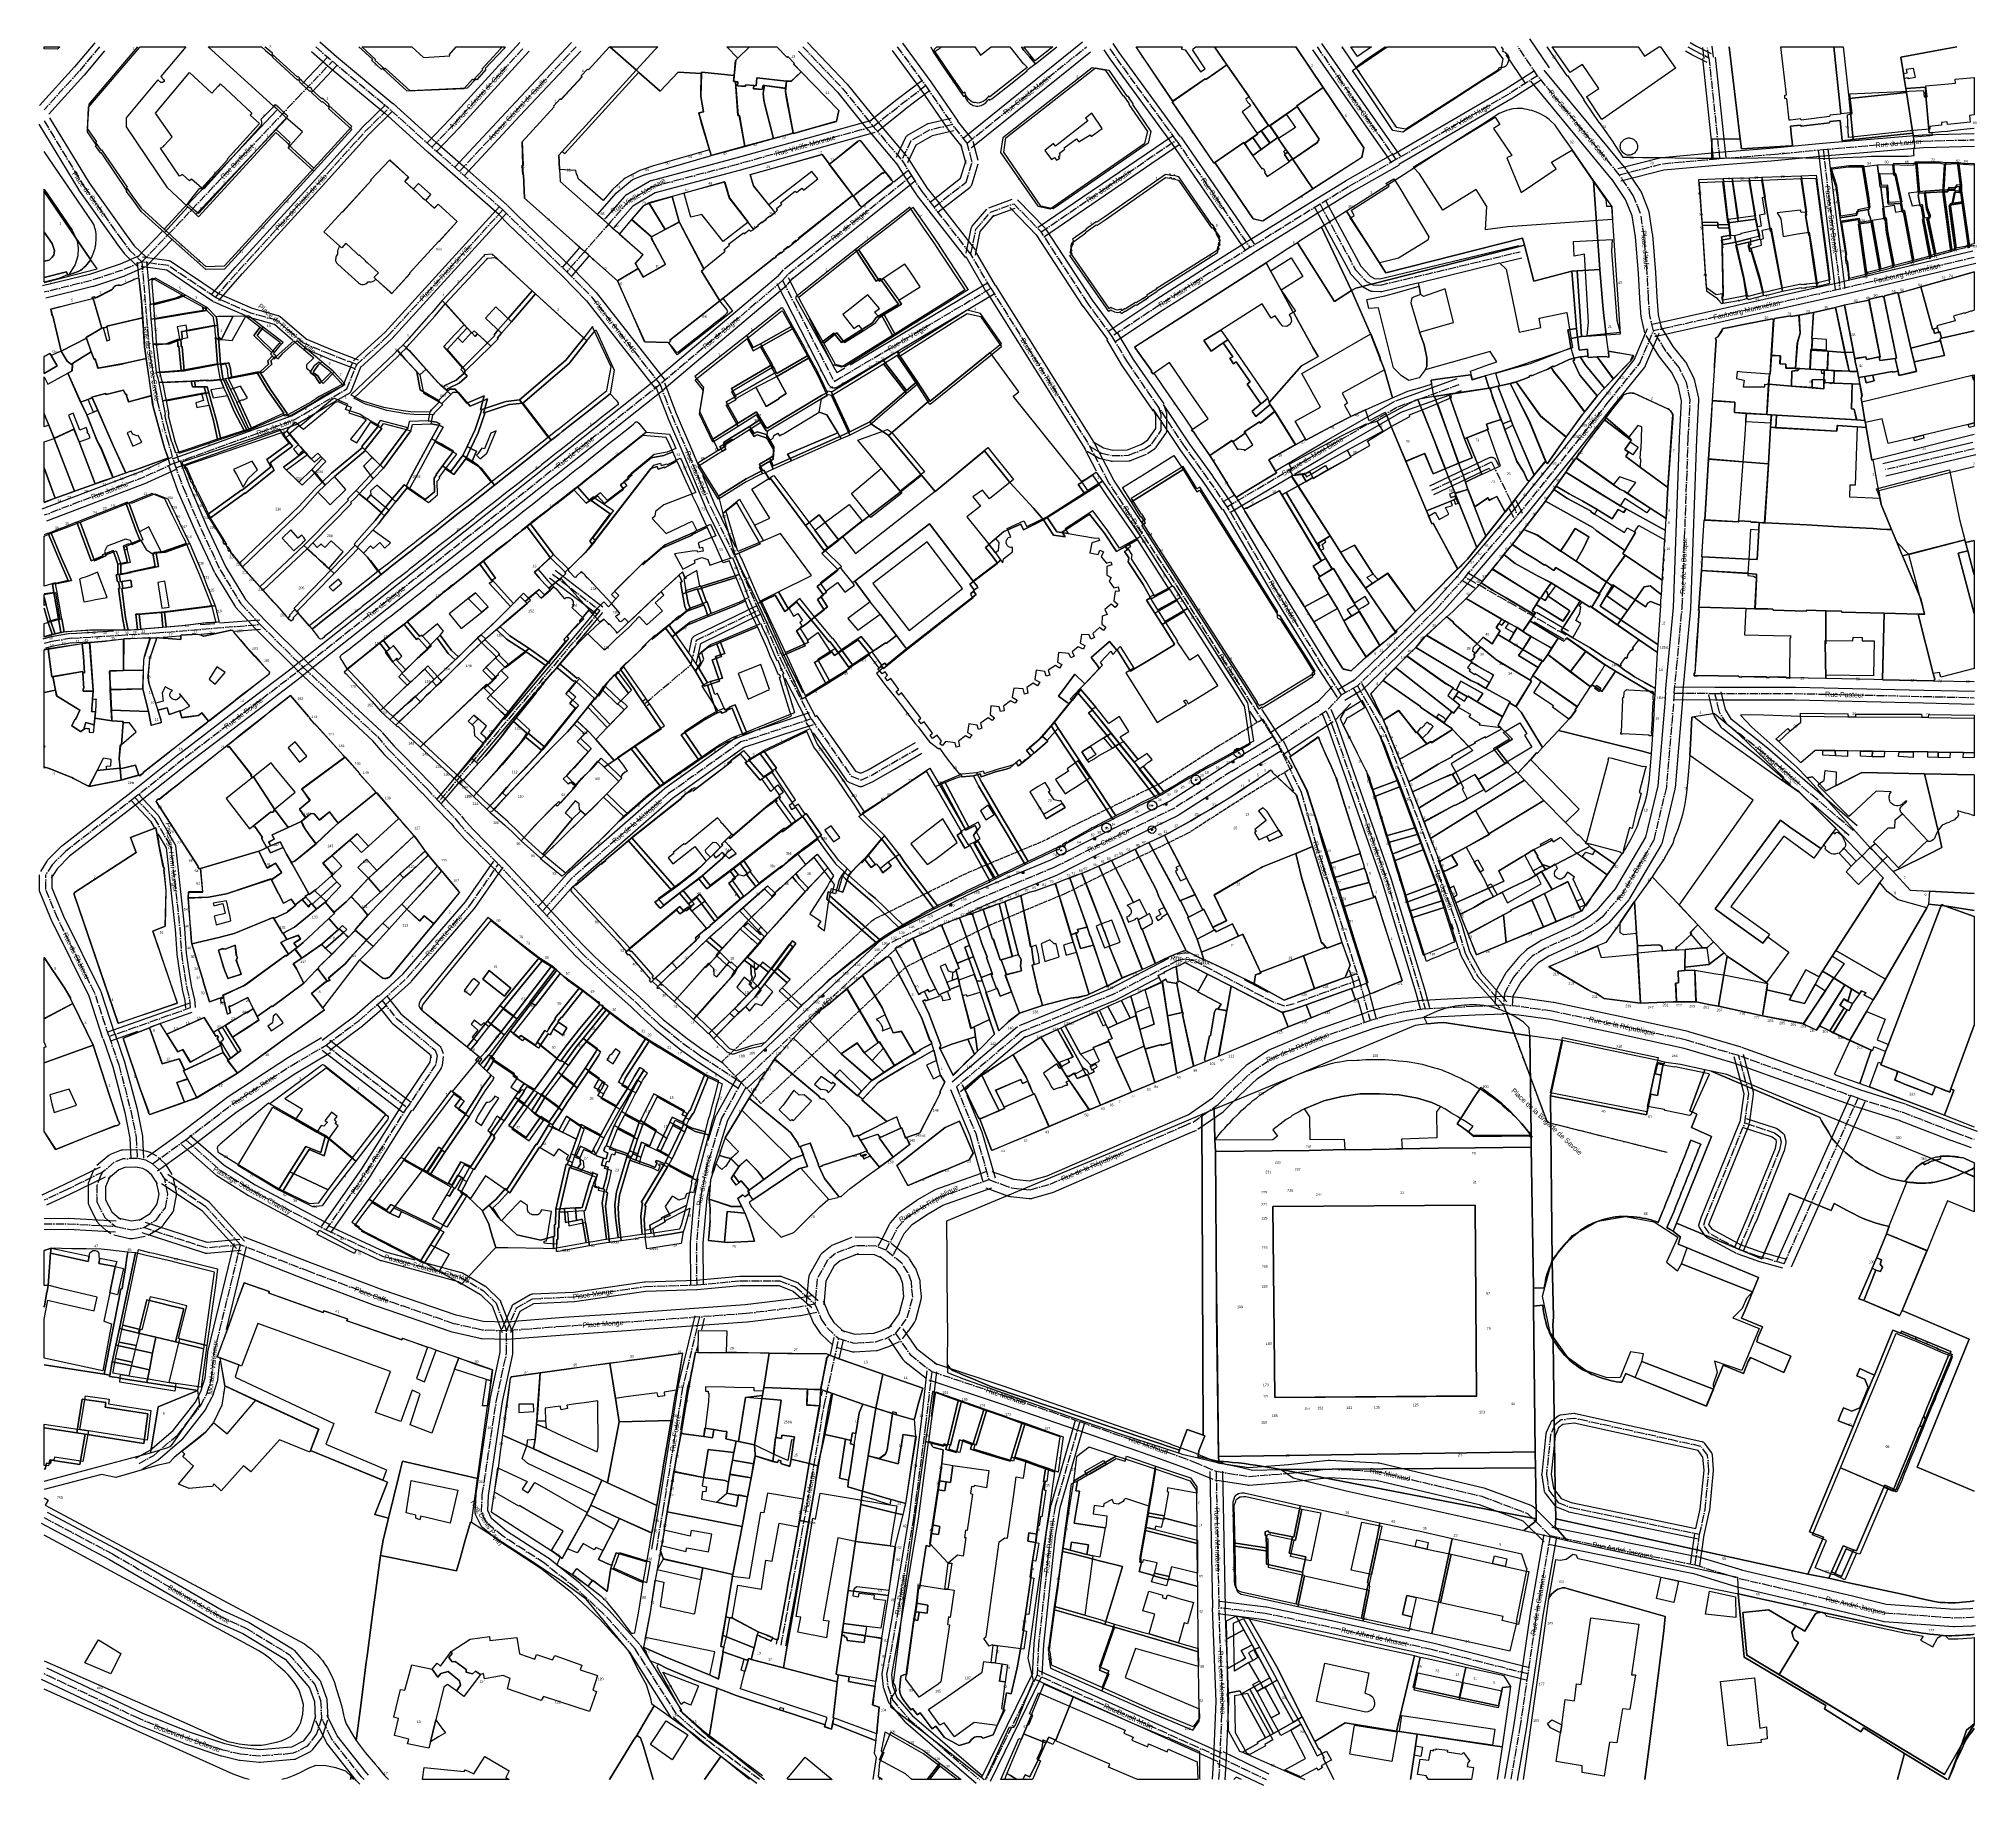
# Model space of a CAD drawing. Header units: metres. Extents: x 1927837 to 1929083, y 4266568 to 4267119.
# Drawn here: x 1927837 to 1928448, y 4266568 to 4267119 of the extents above; entities outside this region: 2.
import ezdxf
from ezdxf.enums import TextEntityAlignment as Align

# ---------------------------------------------------------------- set-up
doc = ezdxf.new("R2010")
doc.units = ezdxf.units.M
doc.linetypes.add('DASHDOT', pattern=[3.556, 2.54, -0.508, 0, -0.508])
doc.linetypes.add('DASHED', pattern=[1.524, 1.27, -0.254])
for name, color, linetype in [('ASS_AVALOIR', 5, 'CONTINUOUS'), ('BAT_BATI', 8, 'CONTINUOUS'), ('CAD_LIMITE', 94, 'CONTINUOUS'), ('CTL_A_QUALIFIER', 1, 'CONTINUOUS'), ('ECL_CANDELABRE', 2, 'CONTINUOUS'), ('REC_EMPRISE', 6, 'DASHED'), ('TXT_ADRESSE', 8, 'CONTINUOUS'), ('TXT_VOIE', 7, 'CONTINUOUS'), ('VEG_ARBRE', 3, 'CONTINUOUS'), ('VOI_AXE', 1, 'DASHDOT'), ('VOI_BORDURE', 7, 'CONTINUOUS')]:
    doc.layers.add(name, color=color, linetype=linetype)

# ---------------------------------------------------------------- blocks, each defined once
blk = doc.blocks.new('CANDELABRE')
for p, q in [((-0.4, 0), (0.4, 0)), ((0, -0.4), (0, 0.4))]:
    blk.add_line(p, q)
blk.add_circle((0, 0), 0.25)
for tag, p, height in [('NUMERO', (0.35, 0.15), 0.25), ('HAUTEUR', (0.35, -0.25), 0.2)]:
    blk.add_attdef(tag, p, '', height=height)
blk = doc.blocks.new('ARBRE')
for radius in [1.5, 0.15]:
    blk.add_circle((0, 0), radius)
for tag, p, height in [('ESSENCE', (1.6, 0.1), 0.25), ('CIRCONFERENCE', (1.6, -0.3), 0.2)]:
    blk.add_attdef(tag, p, '', height=height)
blk = doc.blocks.new('AVALOIR')
blk.add_line((-0.35, -0.2), (0.35, 0.2))
blk.add_lwpolyline([(-0.35, -0.2), (0.35, -0.2), (0.35, 0.2), (-0.35, 0.2)], close=True)

msp = doc.modelspace()

# ---------------------------------------------------------------- linework, layer by layer
at = {"layer": 'BAT_BATI'}
for points in [[(1927842.8, 4267116.02), (1927838.56, 4267116.19), (1927838.56, 4267116.8), (1927843.46, 4267116.8)], [(1927875.31, 4267107.38), (1927876.21, 4267106.48), (1927876.41, 4267106.18), (1927876.41, 4267105.88), (1927876.21, 4267105.68), (1927875.91, 4267105.48), (1927875.61, 4267105.48), (1927875.31, 4267105.48), (1927874.41, 4267106.38), (1927864.39, 4267094.38), (1927864.39, 4267091.58), (1927877.28, 4267072.45), (1927883.88, 4267066.34), (1927876.47, 4267058.24), (1927872.67, 4267061.65), (1927869.17, 4267064.85), (1927866.27, 4267068.86), (1927864.47, 4267071.26), (1927864.67, 4267071.46), (1927856.68, 4267083.38), (1927856.38, 4267083.18), (1927854.78, 4267085.58), (1927855.08, 4267085.78), (1927852.18, 4267089.99), (1927852.59, 4267097.69), (1927868.81, 4267116.8), (1927883.22, 4267116.8)], [(1927908.35, 4267115.66), (1927910.65, 4267113.75), (1927910.55, 4267113.55), (1927918.45, 4267106.24), (1927918.65, 4267106.44), (1927919.15, 4267105.94), (1927918.95, 4267105.84), (1927919.75, 4267105.14), (1927921.75, 4267103.33), (1927922.25, 4267102.83), (1927922.45, 4267102.93), (1927922.95, 4267102.53), (1927922.85, 4267102.33), (1927926.15, 4267099.32), (1927926.35, 4267099.53), (1927928.45, 4267097.62), (1927928.25, 4267097.32), (1927935.65, 4267090.71), (1927923.62, 4267077.51), (1927915.52, 4267084.92), (1927916.13, 4267085.62), (1927920.03, 4267089.92), (1927915.43, 4267093.93), (1927914.83, 4267094.53), (1927914.23, 4267095.03), (1927912.23, 4267096.94), (1927911.53, 4267097.54), (1927910.93, 4267098.04), (1927890.33, 4267116.8), (1927907.07, 4267116.8)], [(1927984.01, 4267116.78), (1927983.51, 4267116.18), (1927977.7, 4267109.89), (1927977.8, 4267109.69), (1927977.9, 4267109.58), (1927974.99, 4267106.38), (1927974.69, 4267106.58), (1927971.99, 4267103.69), (1927953.97, 4267102.9), (1927946.27, 4267109.91), (1927946.07, 4267109.81), (1927945.97, 4267109.72), (1927942.87, 4267112.52), (1927942.87, 4267112.62), (1927943.07, 4267112.82), (1927938.76, 4267116.8), (1927954.5, 4267116.8), (1927958.19, 4267113.41), (1927966.49, 4267113.9), (1927966.39, 4267114.4), (1927968.49, 4267116.8), (1927969.4, 4267116.8), (1927969.5, 4267116.7), (1927969.59, 4267116.8), (1927984, 4267116.8)], [(1928025.33, 4267109.44), (1928001.99, 4267083.74), (1928000.89, 4267082.64), (1928001.09, 4267078.04), (1928001.28, 4267074.24), (1928013.08, 4267063.82), (1928013.68, 4267063.41), (1928014.88, 4267062.31), (1928017.78, 4267059.71), (1928019.38, 4267058.31), (1928019.98, 4267057.8), (1928027.38, 4267051.29), (1928027.18, 4267050.89), (1928025.08, 4267048.49), (1928025.97, 4267046.79), (1928019.37, 4267042.89), (1928011.97, 4267049.61), (1928011.57, 4267049.91), (1928010.17, 4267051.21), (1928007.37, 4267053.61), (1928006.07, 4267054.82), (1927990.07, 4267069.04), (1927989.77, 4267076.45), (1927989.57, 4267076.45), (1927989.38, 4267079.35), (1927989.58, 4267079.45), (1927989.38, 4267086.76), (1927999.4, 4267097.86), (1927999.3, 4267097.96), (1927999.2, 4267098.06), (1928001.31, 4267100.36), (1928001.41, 4267100.36), (1928001.61, 4267100.15), (1928008.22, 4267107.35), (1928008.02, 4267107.55), (1928007.92, 4267107.65), (1928009.92, 4267109.75), (1928010.12, 4267109.65), (1928010.22, 4267109.55), (1928016.88, 4267116.8), (1928017, 4267116.8)], [(1928031.24, 4267115.84), (1928025.33, 4267109.44), (1928017, 4267116.8), (1928032.09, 4267116.8)], [(1928057.36, 4267113.21), (1928053.86, 4267116.8), (1928061.04, 4267116.8)], [(1928072.87, 4267113.5), (1928073.17, 4267113.7), (1928075.17, 4267111.59), (1928075.07, 4267111.39), (1928074.97, 4267111.29), (1928077.37, 4267108.89), (1928074.17, 4267105.89), (1928072.77, 4267105.99), (1928063.36, 4267107), (1928063.16, 4267104.5), (1928062.46, 4267104.6), (1928059.76, 4267104.8), (1928059.76, 4267104.3), (1928057.25, 4267104.51), (1928057.35, 4267105.71), (1928056.65, 4267105.81), (1928056.05, 4267105.91), (1928056.26, 4267107.71), (1928056.66, 4267112.51), (1928057.36, 4267113.21), (1928061.04, 4267116.8), (1928069.67, 4267116.8)], [(1928147.53, 4267111.33), (1928147.63, 4267111.43), (1928148.53, 4267110.42), (1928148.63, 4267110.22), (1928141.82, 4267104.93), (1928137.41, 4267101.43), (1928136.81, 4267100.93), (1928136.51, 4267101.33), (1928136.21, 4267100.93), (1928135.91, 4267100.53), (1928135.61, 4267100.13), (1928135.11, 4267099.73), (1928134.71, 4267099.53), (1928134.21, 4267099.33), (1928133.61, 4267099.13), (1928133.11, 4267099.03), (1928132.71, 4267099.13), (1928132.21, 4267099.23), (1928131.61, 4267099.23), (1928131.21, 4267099.43), (1928130.81, 4267099.73), (1928130.51, 4267099.93), (1928130.11, 4267100.23), (1928129.91, 4267100.63), (1928129.61, 4267101.04), (1928129.41, 4267101.33), (1928129.21, 4267101.74), (1928129.11, 4267102.14), (1928129.11, 4267102.44), (1928128.61, 4267102.14), (1928125.01, 4267107.34), (1928122.11, 4267111.55), (1928119.41, 4267115.56), (1928119.21, 4267115.86), (1928120.15, 4267116.8), (1928132.18, 4267116.8), (1928133.92, 4267114.14), (1928137.29, 4267116.8), (1928143.18, 4267116.8)], [(1928151.23, 4267112.42), (1928151.03, 4267112.32), (1928147.64, 4267116.73), (1928147.59, 4267116.8), (1928156.79, 4267116.8)], [(1928211.58, 4267111.07), (1928208.07, 4267108.57), (1928204.97, 4267106.47), (1928204.77, 4267106.67), (1928194.66, 4267099.67), (1928194.56, 4267099.87), (1928194.36, 4267099.87), (1928183, 4267116.8), (1928197.53, 4267116.8), (1928197.37, 4267116.08), (1928198.47, 4267115.88), (1928203.27, 4267108.87), (1928204.77, 4267109.87), (1928200.88, 4267115.68), (1928200.98, 4267116.18), (1928201.9, 4267116.8), (1928207.73, 4267116.8)], [(1928242, 4267103.93), (1928233.68, 4267098.14), (1928233.88, 4267097.93), (1928230.38, 4267095.54), (1928225.17, 4267091.94), (1928224.97, 4267091.74), (1928224.77, 4267091.94), (1928222.47, 4267095.34), (1928220.17, 4267098.85), (1928219.97, 4267099.15), (1928219.77, 4267099.35), (1928219.67, 4267099.55), (1928219.38, 4267099.95), (1928219.27, 4267100.15), (1928219.07, 4267100.35), (1928218.98, 4267100.55), (1928218.78, 4267100.75), (1928218.68, 4267100.95), (1928211.58, 4267111.07), (1928207.73, 4267116.8), (1928233.34, 4267116.8)], [(1928252.81, 4267113.73), (1928250.72, 4267116.8), (1928257.24, 4267116.8)], [(1928297.65, 4267114.39), (1928298.65, 4267112.98), (1928298.04, 4267109.68), (1928297.44, 4267109.28), (1928296.34, 4267108.58), (1928292.04, 4267105.89), (1928282.72, 4267099.89), (1928267.1, 4267089.9), (1928264, 4267090.4), (1928254.31, 4267104.92), (1928251.31, 4267109.33), (1928254.61, 4267111.63), (1928262.19, 4267116.8), (1928296.02, 4267116.8)], [(1928353.19, 4267110.03), (1928330.16, 4267093.94), (1928329.95, 4267093.84), (1928325.16, 4267101.05), (1928325.16, 4267101.15), (1928328.96, 4267103.65), (1928323.87, 4267111.16), (1928320.06, 4267108.76), (1928319.96, 4267108.66), (1928314.22, 4267116.8), (1928341.34, 4267116.8), (1928343.38, 4267113.84), (1928347.92, 4267116.8), (1928348.46, 4267116.8)], [(1928405.31, 4267095.67), (1928405.12, 4267095.57), (1928401.81, 4267095.17), (1928401.71, 4267094.77), (1928392.8, 4267093.68), (1928392.6, 4267094.08), (1928389.4, 4267093.68), (1928389, 4267093.68), (1928388.31, 4267100.39), (1928387.61, 4267100.49), (1928387.61, 4267101.49), (1928388.21, 4267101.59), (1928386.39, 4267116.8), (1928403.08, 4267116.8)], [(1928408.32, 4267095.97), (1928405.31, 4267095.67), (1928403.08, 4267116.8), (1928406.08, 4267116.8)], [(1927904.03, 4267095.84), (1927903.53, 4267095.24), (1927906.53, 4267092.54), (1927896.31, 4267081.34), (1927896.41, 4267081.14), (1927888.29, 4267072.14), (1927884.99, 4267075.05), (1927884.39, 4267074.45), (1927882.19, 4267076.45), (1927881.29, 4267075.95), (1927875.29, 4267084.76), (1927876.19, 4267085.36), (1927876.4, 4267085.66), (1927878.9, 4267088.36), (1927873.7, 4267095.87), (1927884.42, 4267108.67), (1927891.42, 4267102.16), (1927893.43, 4267104.36), (1927893.83, 4267104.66), (1927894.13, 4267105.06)], [(1928045.85, 4267108.32), (1928045.74, 4267101.11), (1928046.54, 4267096.31), (1928045.04, 4267095.91), (1928045.83, 4267093.01), (1928046.03, 4267092.31), (1928048.43, 4267084.3), (1928030.81, 4267079.21), (1928026.5, 4267077.71), (1928021.8, 4267075.32), (1928021.3, 4267074.92), (1928017.89, 4267071.82), (1928014.89, 4267068.32), (1928007.39, 4267074.83), (1928006.99, 4267075.23), (1928006.79, 4267076.13), (1928006.49, 4267076.73), (1928006.29, 4267077.73), (1928001.09, 4267078.04), (1928000.89, 4267082.64), (1928001.99, 4267083.74), (1928002.79, 4267083.14), (1928026.13, 4267108.74), (1928032.83, 4267102.83), (1928038.54, 4267108.73)], [(1928056.26, 4267107.71), (1928056.05, 4267105.91), (1928056.65, 4267105.81), (1928057.44, 4267095.1), (1928057.84, 4267095.1), (1928059.54, 4267085.39), (1928048.93, 4267082.5), (1928048.73, 4267083.4), (1928048.43, 4267084.3), (1928046.03, 4267092.31), (1928045.83, 4267093.01), (1928045.04, 4267095.91), (1928046.54, 4267096.31), (1928045.74, 4267101.11), (1928045.85, 4267108.32), (1928045.95, 4267108.82)], [(1928072.77, 4267105.99), (1928072.46, 4267103.69), (1928065.76, 4267104.6), (1928065.36, 4267104.7), (1928065.06, 4267103.3), (1928062.36, 4267103.6), (1928062.46, 4267104.6), (1928063.16, 4267104.5), (1928063.36, 4267107)], [(1928089.27, 4267096.67), (1928088.47, 4267093.27), (1928082.66, 4267091.67), (1928074.95, 4267089.38), (1928074.85, 4267089.68), (1928072.76, 4267100.49), (1928072.36, 4267102.69), (1928072.46, 4267103.69), (1928072.77, 4267105.99), (1928074.17, 4267105.89), (1928077.37, 4267108.89)], [(1928145.81, 4267091.11), (1928150.42, 4267094.71), (1928170.15, 4267110.2), (1928174.45, 4267109.4), (1928180.05, 4267101.19), (1928180.25, 4267101.29), (1928181.94, 4267098.78), (1928181.84, 4267098.58), (1928187.64, 4267090.07), (1928186.84, 4267086.37), (1928167.71, 4267073.08), (1928156.89, 4267065.68), (1928152.99, 4267066.49), (1928144, 4267079.5), (1928141.3, 4267083.51), (1928141.9, 4267088.11)], [(1928194.36, 4267099.47), (1928194.66, 4267099.67), (1928204.77, 4267106.67), (1928204.97, 4267106.47), (1928208.07, 4267108.57), (1928211.58, 4267111.07), (1928218.68, 4267100.95), (1928217.57, 4267100.25), (1928217.77, 4267100.05), (1928217.87, 4267099.85), (1928218.07, 4267099.65), (1928218.17, 4267099.45), (1928218.27, 4267099.25), (1928218.47, 4267099.05), (1928218.67, 4267098.85), (1928218.77, 4267098.65), (1928218.87, 4267098.45), (1928219.07, 4267098.15), (1928216.47, 4267096.25), (1928221.17, 4267089.44), (1928221.27, 4267089.24), (1928219.86, 4267088.24), (1928217.16, 4267086.34), (1928216.96, 4267086.64), (1928207.85, 4267080.24), (1928207.55, 4267080.15)], [(1928431.34, 4267102.95), (1928431.64, 4267100.95), (1928432.54, 4267101.05), (1928432.14, 4267104.45), (1928439.25, 4267105.15), (1928441.45, 4267105.34), (1928441.35, 4267106.55), (1928447.4, 4267107.15), (1928447.4, 4267095.36), (1928445.95, 4267095.13), (1928446.14, 4267093.03), (1928441.04, 4267092.43), (1928438.94, 4267092.24), (1928438.84, 4267093.14), (1928437.04, 4267092.94), (1928437.04, 4267092.04), (1928434.13, 4267091.74), (1928433.43, 4267091.64), (1928433.43, 4267090.84), (1928428.23, 4267090.34), (1928407.71, 4267088.16), (1928407.42, 4267095.37), (1928408.92, 4267095.77), (1928408.12, 4267101.97)], [(1928428.74, 4267107.06), (1928426.54, 4267106.66), (1928426.54, 4267106.96), (1928425.34, 4267106.76), (1928425.04, 4267108.36), (1928426.24, 4267108.56), (1928426.04, 4267109.76), (1928428.15, 4267110.06)], [(1928057.35, 4267105.71), (1928057.25, 4267104.51), (1928059.76, 4267104.3), (1928059.76, 4267104.8), (1928062.46, 4267104.6), (1928062.36, 4267103.6), (1928065.06, 4267103.3), (1928065.36, 4267104.7), (1928065.76, 4267104.6), (1928065.36, 4267102.1), (1928065.56, 4267100), (1928065.85, 4267098.49), (1928068.65, 4267087.88), (1928059.54, 4267085.39), (1928057.84, 4267095.1), (1928057.44, 4267095.1), (1928056.65, 4267105.81)], [(1928072.46, 4267103.69), (1928072.36, 4267102.69), (1928072.76, 4267100.49), (1928074.85, 4267089.68), (1928074.55, 4267089.68), (1928074.55, 4267089.48), (1928068.65, 4267087.88), (1928065.85, 4267098.49), (1928065.56, 4267100), (1928065.36, 4267102.1), (1928065.76, 4267104.6)], [(1928232.57, 4267081.62), (1928232.67, 4267081.42), (1928240.18, 4267086.62), (1928240.78, 4267087.62), (1928233.88, 4267097.93), (1928233.68, 4267098.14), (1928242, 4267103.93), (1928254.89, 4267084.9), (1928254.19, 4267081.9), (1928238.76, 4267072.01), (1928232.37, 4267081.42)], [(1928156.31, 4267081.19), (1928157.31, 4267081.89), (1928157.91, 4267080.99), (1928158.91, 4267081.69), (1928158.51, 4267082.19), (1928159.01, 4267082.59), (1928158.81, 4267083.19), (1928160.51, 4267084.49), (1928160.31, 4267084.89), (1928164.22, 4267087.79), (1928164.92, 4267086.79), (1928168.53, 4267088.99), (1928168.83, 4267088.49), (1928172.33, 4267090.99), (1928169.03, 4267095.89), (1928167.03, 4267094.29), (1928167.73, 4267093.39), (1928157.61, 4267085.4), (1928156.91, 4267086.3), (1928154.21, 4267084.1)], [(1928230.38, 4267095.54), (1928233.28, 4267091.33), (1928227.97, 4267087.83), (1928227.77, 4267088.13), (1928225.17, 4267091.94)], [(1928333.33, 4267062.31), (1928300.3, 4267059.94), (1928293.19, 4267059.05), (1928293.6, 4267066.35), (1928290.3, 4267071.76), (1928279.79, 4267065.27), (1928272.39, 4267076.68), (1928270.39, 4267078.79), (1928296.23, 4267094.57), (1928297.73, 4267092.27), (1928295.73, 4267090.97), (1928301.52, 4267082.46), (1928299.92, 4267081.76), (1928304.51, 4267070.85), (1928315.53, 4267078.24), (1928314.03, 4267080.34), (1928320.44, 4267084.14), (1928331.13, 4267068.62), (1928331.43, 4267066.52), (1928333.03, 4267066.52)], [(1927916.13, 4267085.62), (1927915.52, 4267084.92), (1927923.62, 4267077.51), (1927895.47, 4267046.61), (1927889.57, 4267046.52), (1927879.27, 4267055.64), (1927878.77, 4267056.14), (1927876.67, 4267058.04), (1927876.47, 4267058.24), (1927883.88, 4267066.34), (1927884.28, 4267065.94), (1927886.18, 4267064.14), (1927886.68, 4267063.63), (1927887.28, 4267063.13), (1927911.63, 4267089.73)], [(1928225.27, 4267086.33), (1928222.46, 4267084.33), (1928219.86, 4267088.24), (1928221.27, 4267089.24), (1928221.17, 4267089.44), (1928222.47, 4267090.34)], [(1928224.77, 4267091.94), (1928224.97, 4267091.74), (1928225.17, 4267091.94), (1928227.77, 4267088.13), (1928225.27, 4267086.33), (1928222.47, 4267090.34)], [(1928340.66, 4267086.92), (1928340.86, 4267086.63), (1928340.96, 4267086.32), (1928341.06, 4267086.02), (1928341.16, 4267085.62), (1928341.16, 4267085.32), (1928341.16, 4267084.92), (1928341.05, 4267084.52), (1928340.85, 4267084.12), (1928340.75, 4267083.82), (1928340.55, 4267083.62), (1928340.45, 4267083.52), (1928340.25, 4267083.22), (1928339.85, 4267083.02), (1928339.45, 4267082.82), (1928339.15, 4267082.72), (1928338.85, 4267082.62), (1928338.45, 4267082.62), (1928338.05, 4267082.62), (1928337.75, 4267082.72), (1928337.45, 4267082.82), (1928337.05, 4267083.03), (1928336.75, 4267083.23), (1928336.55, 4267083.43), (1928336.35, 4267083.73), (1928336.05, 4267084.03), (1928335.95, 4267084.33), (1928335.85, 4267084.63), (1928335.85, 4267084.93), (1928335.75, 4267085.23), (1928335.75, 4267085.43), (1928335.85, 4267085.73), (1928335.85, 4267085.93), (1928335.95, 4267086.33), (1928336.15, 4267086.73), (1928336.35, 4267086.93), (1928336.65, 4267087.23), (1928336.95, 4267087.53), (1928337.36, 4267087.73), (1928337.76, 4267087.93), (1928338.06, 4267087.93), (1928338.36, 4267088.03), (1928338.66, 4267088.03), (1928338.96, 4267087.93), (1928339.36, 4267087.83), (1928339.56, 4267087.73), (1928339.86, 4267087.63), (1928340.16, 4267087.43), (1928340.36, 4267087.23)], [(1928086.25, 4267079.76), (1928086.15, 4267079.76), (1928087.05, 4267078.66), (1928093.75, 4267069.74), (1928093.55, 4267069.64), (1928093.45, 4267069.74), (1928076.42, 4267056.25), (1928076.62, 4267056.05), (1928076.12, 4267055.75), (1928075.92, 4267055.55), (1928075.62, 4267055.65), (1928074.42, 4267054.65), (1928074.52, 4267054.45), (1928073.32, 4267053.55), (1928073.12, 4267053.65), (1928071.82, 4267052.65), (1928072.02, 4267052.45), (1928070.91, 4267051.65), (1928070.81, 4267051.85), (1928069.31, 4267050.65), (1928069.41, 4267050.45), (1928069.11, 4267050.25), (1928068.81, 4267050.05), (1928068.71, 4267050.05), (1928051.68, 4267036.66), (1928045.89, 4267045.97), (1928046.69, 4267046.67), (1928046.59, 4267046.77), (1928053.4, 4267052.27), (1928053, 4267052.77), (1928054.7, 4267054.17), (1928054.4, 4267054.47), (1928059.11, 4267058.07), (1928059.41, 4267057.77), (1928060.91, 4267059.07), (1928061.41, 4267058.57), (1928062.21, 4267059.07), (1928062.31, 4267059.27), (1928063.92, 4267060.37), (1928063.82, 4267060.57), (1928064.92, 4267061.47), (1928065.02, 4267061.37), (1928066.42, 4267062.36), (1928066.32, 4267062.56), (1928067.42, 4267063.36), (1928067.52, 4267063.26), (1928069.02, 4267064.46), (1928069.23, 4267064.66), (1928069.93, 4267065.26), (1928069.53, 4267065.76), (1928071.23, 4267067.16), (1928070.83, 4267067.56), (1928075.44, 4267071.26), (1928075.84, 4267070.86), (1928077.54, 4267072.16), (1928078.04, 4267071.56), (1928082.65, 4267075.16), (1928080.75, 4267077.46), (1928067.13, 4267066.87), (1928062.33, 4267072.88), (1928061.23, 4267076.48), (1928083.95, 4267082.76)], [(1928103.86, 4267077.34), (1928103.16, 4267076.84), (1928102.96, 4267077.04), (1928098.26, 4267073.24), (1928094.35, 4267070.14), (1928093.85, 4267069.64), (1928093.75, 4267069.74), (1928087.05, 4267078.66), (1928086.15, 4267079.76), (1928086.25, 4267079.76), (1928089.46, 4267082.26), (1928095.07, 4267086.76), (1928095.37, 4267087.06), (1928095.77, 4267087.26), (1928096.17, 4267087.06)], [(1928207.85, 4267080.24), (1928216.96, 4267086.64), (1928217.16, 4267086.34), (1928219.76, 4267082.44), (1928222.66, 4267078.23), (1928223.06, 4267078.53), (1928223.76, 4267077.33), (1928223.46, 4267077.13), (1928224.36, 4267075.83), (1928231.37, 4267080.62), (1928232.37, 4267081.42), (1928238.76, 4267072.01), (1928222.94, 4267061.82), (1928219.94, 4267062.52)], [(1928229.57, 4267083.73), (1928230.27, 4267084.33), (1928230.87, 4267083.53), (1928230.07, 4267083.03)], [(1927953.55, 4267075.58), (1927952.34, 4267074.28), (1927955.04, 4267071.88), (1927955.24, 4267071.68), (1927955.94, 4267071.08), (1927957.94, 4267069.17), (1927958.74, 4267068.47), (1927958.94, 4267068.27), (1927961.64, 4267065.87), (1927962.85, 4267067.17), (1927968.84, 4267061.66), (1927963.13, 4267055.36), (1927962.93, 4267055.36), (1927953.82, 4267045.36), (1927953.92, 4267045.26), (1927948.21, 4267038.96), (1927947.71, 4267039.46), (1927943.21, 4267043.47), (1927942.81, 4267043.87), (1927942.61, 4267044.07), (1927944.01, 4267045.47), (1927940.51, 4267048.67), (1927940.41, 4267048.67), (1927939.81, 4267049.17), (1927939.91, 4267049.27), (1927938.01, 4267051.08), (1927937.81, 4267050.98), (1927937.21, 4267051.58), (1927937.11, 4267051.68), (1927933.71, 4267054.78), (1927932.41, 4267053.38), (1927932.21, 4267053.48), (1927931.81, 4267053.88), (1927926.81, 4267058.39), (1927932.52, 4267064.69), (1927932.72, 4267064.69), (1927941.74, 4267074.59), (1927941.64, 4267074.79), (1927947.55, 4267081.09)], [(1928105.46, 4267075.44), (1928105.96, 4267074.64), (1928106.26, 4267074.24), (1928106.16, 4267073.84), (1928105.86, 4267073.64), (1928105.26, 4267073.14), (1928105.16, 4267073.14), (1928103.16, 4267071.54), (1928102.36, 4267070.94), (1928100.35, 4267069.34), (1928099.55, 4267068.74), (1928097.55, 4267067.14), (1928097.45, 4267067.14), (1928097.55, 4267067.04), (1928096.95, 4267066.64), (1928096.55, 4267066.34), (1928096.25, 4267066.44), (1928095.95, 4267066.64), (1928095.45, 4267067.24), (1928095.55, 4267067.34), (1928095.45, 4267067.44), (1928093.85, 4267069.64), (1928094.35, 4267070.14), (1928098.26, 4267073.24), (1928102.96, 4267077.04), (1928103.16, 4267076.84), (1928103.86, 4267077.34)], [(1928378.36, 4267063.47), (1928377.47, 4267068.78), (1928376.37, 4267075.48), (1928380.38, 4267075.68), (1928381.47, 4267069.37), (1928380.47, 4267069.17), (1928381.37, 4267063.97), (1928379.67, 4267063.67), (1928380.16, 4267060.17), (1928379.16, 4267059.97)], [(1928392.79, 4267076.07), (1928394.48, 4267064.66), (1928394.18, 4267064.66), (1928392.78, 4267064.46), (1928392.58, 4267065.26), (1928385.27, 4267064.37), (1928386.37, 4267062.46), (1928387.16, 4267056.96), (1928391.67, 4267057.75), (1928394.57, 4267058.15), (1928395.17, 4267058.25), (1928395.37, 4267058.35), (1928395.67, 4267056.55), (1928396.76, 4267049.24), (1928397.86, 4267041.94), (1928397.56, 4267041.94), (1928397.46, 4267042.24), (1928394.36, 4267041.94), (1928394.36, 4267041.74), (1928393.66, 4267041.74), (1928392.75, 4267041.64), (1928392.75, 4267041.84), (1928386.85, 4267040.65), (1928383.36, 4267059.56), (1928383.06, 4267059.46), (1928381.47, 4267069.37), (1928380.38, 4267075.68)], [(1928400.97, 4267049.84), (1928401.86, 4267043.23), (1928398.06, 4267042.34), (1928398.06, 4267042.04), (1928397.86, 4267041.94), (1928396.76, 4267049.24), (1928395.67, 4267056.55), (1928395.37, 4267058.35), (1928395.17, 4267058.25), (1928394.18, 4267064.66), (1928394.48, 4267064.66), (1928392.79, 4267076.07), (1928397.49, 4267076.26)], [(1928404.09, 4267073.05), (1928402.3, 4267078.56), (1928407.9, 4267079.36), (1928412.51, 4267079.35), (1928413.9, 4267070.24), (1928414, 4267069.64), (1928414.1, 4267068.94), (1928414.49, 4267066.04), (1928414.19, 4267066.04), (1928410.69, 4267065.34), (1928410.59, 4267064.14), (1928405.28, 4267063.35)], [(1928420.5, 4267068.23), (1928420.4, 4267068.74), (1928420.4, 4267068.84), (1928420.4, 4267069.24), (1928420.4, 4267069.74), (1928420.3, 4267070.14), (1928420.3, 4267070.64), (1928420.11, 4267073.14), (1928418.2, 4267073.04), (1928417.61, 4267076.84), (1928422.31, 4267076.74), (1928422.71, 4267076.74), (1928424.6, 4267067.83), (1928424.4, 4267067.83), (1928420.5, 4267067.64)], [(1928433.49, 4267050.41), (1928433.39, 4267050.71), (1928428.29, 4267049.41), (1928425.4, 4267065.13), (1928425, 4267065.13), (1928424.4, 4267067.83), (1928424.6, 4267067.83), (1928422.71, 4267076.74), (1928422.31, 4267076.74), (1928422.01, 4267080.04), (1928426.72, 4267079.94), (1928428.72, 4267080.04), (1928428.72, 4267080.44), (1928429.32, 4267080.44), (1928430.11, 4267071.03), (1928426.61, 4267070.63), (1928427.81, 4267066.63), (1928430.71, 4267067.02), (1928431.01, 4267067.02), (1928431.7, 4267062.82), (1928431.4, 4267062.72), (1928433.79, 4267050.51)], [(1928432.01, 4267071.23), (1928430.11, 4267071.03), (1928429.32, 4267080.44), (1928431.72, 4267080.53), (1928436.62, 4267080.53), (1928438.33, 4267080.23), (1928437.82, 4267071.62)], [(1928438.33, 4267080.23), (1928442.53, 4267080.32), (1928442.53, 4267079.92), (1928443.42, 4267073.22), (1928443.42, 4267071.32), (1928442.92, 4267071.32), (1928443.12, 4267073.22), (1928442.12, 4267073.12), (1928441.72, 4267073.12), (1928441.62, 4267072.32), (1928439.32, 4267072.42), (1928439.32, 4267071.52), (1928437.82, 4267071.62)], [(1928446.31, 4267054.4), (1928446.31, 4267054.1), (1928445.91, 4267054), (1928443.92, 4267067.91), (1928443.42, 4267071.32), (1928443.42, 4267073.22), (1928442.53, 4267079.92), (1928442.53, 4267080.32), (1928444.13, 4267080.12), (1928447.4, 4267079.95), (1928447.4, 4267054.6)], [(1927840.13, 4267049.47), (1927841.13, 4267050.37), (1927841.64, 4267051.07), (1927841.84, 4267052.47), (1927841.04, 4267054.67), (1927838.56, 4267058.32), (1927838.56, 4267071.87), (1927847.35, 4267058.97), (1927848.95, 4267055.46), (1927849.24, 4267053.36), (1927849.14, 4267050.86), (1927848.34, 4267048.06), (1927846.43, 4267045.06), (1927843.13, 4267043.66), (1927838.56, 4267042.51), (1927838.56, 4267049.19)], [(1928038.9, 4267061.49), (1928034.49, 4267059.19), (1928029.4, 4267067.5), (1928036.7, 4267069.6)], [(1928054.72, 4267069.08), (1928060.62, 4267061.47), (1928052.7, 4267055.37), (1928046.01, 4267063.88), (1928042.5, 4267062.99), (1928040.41, 4267070.5), (1928040.21, 4267070.5), (1928040.11, 4267070.6), (1928053.22, 4267074.19)], [(1928167.19, 4267058.07), (1928167.1, 4267058.27), (1928170.4, 4267060.57), (1928170.7, 4267060.47), (1928173.2, 4267062.16), (1928192.33, 4267075.56), (1928193.53, 4267075.36), (1928193.63, 4267075.55), (1928194.03, 4267075.55), (1928193.93, 4267075.25), (1928194.83, 4267075.05), (1928194.83, 4267075.35), (1928195.23, 4267075.25), (1928195.13, 4267075.05), (1928196.43, 4267074.75), (1928206.83, 4267059.63), (1928207.13, 4267059.73), (1928208.33, 4267057.93), (1928208.13, 4267057.83), (1928209.43, 4267055.82), (1928209.22, 4267054.62), (1928209.42, 4267054.62), (1928209.32, 4267054.02), (1928209.12, 4267054.12), (1928208.92, 4267053.22), (1928209.12, 4267053.22), (1928209.12, 4267052.82), (1928208.82, 4267052.82), (1928208.62, 4267051.62), (1928189.6, 4267039.73), (1928189.5, 4267039.43), (1928186.59, 4267037.63), (1928186.59, 4267037.33), (1928183.09, 4267035.13), (1928182.79, 4267035.23), (1928179.68, 4267033.24), (1928179.48, 4267033.24), (1928178.38, 4267032.54), (1928178.08, 4267033.14), (1928177.68, 4267032.94), (1928177.18, 4267032.84), (1928176.68, 4267032.94), (1928176.28, 4267033.04), (1928175.88, 4267033.24), (1928175.38, 4267033.44), (1928175.08, 4267033.64), (1928174.38, 4267033.24), (1928162.08, 4267050.97), (1928162.79, 4267051.36), (1928162.69, 4267051.67), (1928162.49, 4267052.07), (1928162.39, 4267052.57), (1928162.39, 4267053.07), (1928162.59, 4267053.47), (1928162.79, 4267053.87), (1928162.99, 4267054.17), (1928163.29, 4267054.47), (1928162.89, 4267055.07)], [(1928265.76, 4267050.07), (1928259.86, 4267048.67), (1928250.56, 4267062.79), (1928251.77, 4267063.49), (1928250.97, 4267065.19), (1928262.88, 4267072.79), (1928261.78, 4267073.69), (1928264.29, 4267075.09), (1928265.89, 4267072.69), (1928275.38, 4267056.86), (1928274.98, 4267055.76)], [(1928369.66, 4267062.28), (1928369.86, 4267062.28), (1928370.06, 4267060.58), (1928366.55, 4267060.68), (1928366.55, 4267061.38), (1928361.55, 4267061.49), (1928360.56, 4267074.9), (1928368.17, 4267075.19)], [(1928369.86, 4267062.28), (1928369.66, 4267062.28), (1928368.17, 4267075.19), (1928371.07, 4267075.29), (1928372.96, 4267062.68)], [(1928371.07, 4267075.29), (1928376.37, 4267075.48), (1928377.47, 4267068.78), (1928378.36, 4267063.47), (1928372.96, 4267062.68)], [(1928440.3, 4267052.7), (1928435.3, 4267051.31), (1928432.81, 4267063.02), (1928433.71, 4267063.22), (1928432.61, 4267066.12), (1928432.01, 4267071.23), (1928437.82, 4267071.62)], [(1928439.32, 4267071.52), (1928441.52, 4267071.42), (1928440.62, 4267067.42), (1928439.81, 4267067.22), (1928440.81, 4267059.81), (1928441.7, 4267053.2), (1928440.3, 4267052.7), (1928437.82, 4267071.62)], [(1928441.52, 4267071.42), (1928442.92, 4267071.32), (1928443.42, 4267071.32), (1928443.92, 4267067.91), (1928440.62, 4267067.42)], [(1928034.49, 4267059.19), (1928030.09, 4267056.79), (1928023.89, 4267062.3), (1928027.59, 4267066.6), (1928029.4, 4267067.5)], [(1928103.52, 4267032.31), (1928109.03, 4267035.6), (1928108.13, 4267036.81), (1928114.84, 4267041), (1928111.84, 4267045.71), (1928110.34, 4267047.81), (1928110.04, 4267048.21), (1928103.23, 4267043.71), (1928102.03, 4267042.82), (1928095.43, 4267052.83), (1928105.85, 4267060.83), (1928112.06, 4267065.72), (1928112.66, 4267066.22), (1928112.76, 4267065.92), (1928117.26, 4267059.31), (1928120.56, 4267054.61), (1928122.05, 4267052.3), (1928129.85, 4267040.39), (1928130.15, 4267040.19), (1928123.84, 4267036.19), (1928107.12, 4267025.8)], [(1928427.99, 4267049.31), (1928426.69, 4267048.91), (1928422.18, 4267047.82), (1928419.99, 4267058.73), (1928419.59, 4267062.83), (1928419.29, 4267062.83), (1928418.9, 4267066.34), (1928419, 4267066.34), (1928422.1, 4267066.83), (1928422.6, 4267064.63), (1928423.7, 4267064.83), (1928425, 4267065.13), (1928425.4, 4267065.13), (1928428.29, 4267049.41)], [(1928440.81, 4267059.81), (1928439.81, 4267067.22), (1928440.62, 4267067.42), (1928443.92, 4267067.91), (1928445.91, 4267054), (1928445.61, 4267054), (1928445.61, 4267054.3), (1928445.01, 4267054.2), (1928445.01, 4267053.9), (1928441.7, 4267053.2)], [(1927841.04, 4267054.67), (1927841.84, 4267052.47), (1927841.64, 4267051.07), (1927841.13, 4267050.37), (1927840.13, 4267049.47), (1927838.56, 4267049.19), (1927838.56, 4267058.32)], [(1928046.59, 4267046.77), (1928046.69, 4267046.67), (1928045.89, 4267045.97), (1928051.68, 4267036.66), (1928035.96, 4267024.26), (1928036.26, 4267023.96), (1928035.56, 4267023.36), (1928035.36, 4267023.46), (1928027.95, 4267023.67), (1928022.86, 4267035.28), (1928019.37, 4267042.89), (1928025.97, 4267046.79), (1928027.47, 4267044.19), (1928034.58, 4267048.18), (1928030.19, 4267056.19), (1928030.09, 4267056.79), (1928034.49, 4267059.19), (1928038.9, 4267061.49)], [(1928367.83, 4267038.86), (1928366.03, 4267038.56), (1928362.93, 4267040.77), (1928362.44, 4267048.37), (1928361.55, 4267061.49), (1928366.55, 4267061.38), (1928366.55, 4267060.68), (1928370.06, 4267060.58), (1928370.55, 4267057.37), (1928367.65, 4267056.78), (1928368.05, 4267054.37), (1928367.85, 4267054.37), (1928368.23, 4267038.96)], [(1928371.95, 4267055.17), (1928370.55, 4267054.87), (1928368.05, 4267054.37), (1928367.65, 4267056.78), (1928370.55, 4267057.37), (1928371.75, 4267057.27), (1928372.15, 4267055.17)], [(1928371.75, 4267057.27), (1928373.86, 4267057.77), (1928373.85, 4267057.97), (1928379.26, 4267059.17), (1928379.76, 4267057.07), (1928376.66, 4267056.27), (1928372.15, 4267055.17)], [(1928386.85, 4267040.65), (1928382.04, 4267039.45), (1928380.84, 4267039.25), (1928379.65, 4267044.36), (1928376.95, 4267053.26), (1928378.05, 4267053.56), (1928380.26, 4267054.16), (1928380.06, 4267055.96), (1928380.96, 4267056.26), (1928380.46, 4267058.97), (1928383.06, 4267059.46), (1928383.36, 4267059.56)], [(1928407.87, 4267045.93), (1928407.47, 4267049.03), (1928407.27, 4267049.03), (1928407.07, 4267050.33), (1928406.97, 4267051.03), (1928407.17, 4267051.13), (1928405.48, 4267061.84), (1928411.09, 4267062.74), (1928411.39, 4267061.44), (1928411.19, 4267061.34), (1928413.47, 4267045.02), (1928408.07, 4267043.63)], [(1928411.19, 4267061.34), (1928411.39, 4267061.44), (1928415.19, 4267062.04), (1928417.98, 4267046.62), (1928413.77, 4267045.52), (1928413.87, 4267045.12), (1928413.47, 4267045.02)], [(1928415.19, 4267062.04), (1928418.59, 4267062.63), (1928419.29, 4267062.83), (1928419.59, 4267062.83), (1928419.99, 4267058.73), (1928422.18, 4267047.82), (1928421.88, 4267047.72), (1928421.08, 4267047.52), (1928417.98, 4267046.62)], [(1928435.3, 4267051.31), (1928433.9, 4267051.01), (1928433.99, 4267050.61), (1928433.79, 4267050.51), (1928431.4, 4267062.72), (1928431.7, 4267062.82), (1928432.81, 4267063.02)], [(1928079.6, 4267032.13), (1928076.91, 4267036.94), (1928076.71, 4267037.44), (1928076.71, 4267037.94), (1928085.32, 4267044.73), (1928087.42, 4267046.43), (1928095.43, 4267052.83), (1928102.03, 4267042.82), (1928103.23, 4267043.71), (1928108.13, 4267036.81), (1928109.03, 4267035.6), (1928103.52, 4267032.31), (1928102.02, 4267031.41), (1928100.52, 4267033.01), (1928102.02, 4267034.21), (1928098.42, 4267038.52), (1928095.42, 4267036.22), (1928093.22, 4267034.42), (1928090.51, 4267032.32), (1928094.01, 4267027.91), (1928095.41, 4267028.91), (1928096.91, 4267027.21), (1928091, 4267023.51), (1928088.6, 4267026.52), (1928084.5, 4267023.32)], [(1928325.29, 4267025.59), (1928325.69, 4267029.89), (1928324.41, 4267051.31), (1928321.21, 4267050.71), (1928321.01, 4267055.32), (1928333.22, 4267056.01), (1928332.92, 4267052.31), (1928334.6, 4267030.49), (1928335.7, 4267026.68)], [(1928374.14, 4267037.96), (1928368.23, 4267036.86), (1928367.83, 4267038.86), (1928368.23, 4267038.96), (1928367.85, 4267054.37), (1928368.05, 4267054.37), (1928370.55, 4267054.87), (1928371.95, 4267055.17), (1928372.15, 4267055.17), (1928374.64, 4267044.46), (1928375.74, 4267038.35)], [(1928376.04, 4267038.05), (1928376.04, 4267038.35), (1928375.74, 4267038.35), (1928374.64, 4267044.46), (1928372.15, 4267055.17), (1928376.66, 4267056.27), (1928376.96, 4267055.27), (1928376.05, 4267055.07), (1928376.65, 4267053.16), (1928376.95, 4267053.26), (1928379.65, 4267044.36), (1928380.84, 4267039.25)], [(1927981.04, 4267050.04), (1927981.34, 4267050.03), (1927993.54, 4267038.81), (1927985.93, 4267030.02), (1927981.03, 4267034.72), (1927977.82, 4267031.12), (1927982.82, 4267026.41), (1927981.52, 4267024.92), (1927981.72, 4267024.61), (1927979.42, 4267022.32), (1927975.22, 4267026.22), (1927974.51, 4267025.42), (1927973.31, 4267026.62), (1927972.02, 4267028.13), (1927965.12, 4267035.74), (1927968.12, 4267038.94), (1927978.04, 4267049.64), (1927978.34, 4267049.74), (1927978.34, 4267050.14), (1927981.04, 4267050.34)], [(1928231.32, 4267032.19), (1928231.82, 4267031.38), (1928232.02, 4267030.18), (1928231.62, 4267029.28), (1928230.52, 4267028.58), (1928229.32, 4267028.69), (1928228.52, 4267029.49), (1928226.92, 4267031.89), (1928225.62, 4267031.19), (1928222.72, 4267035.7), (1928209.7, 4267027.4), (1928204.39, 4267024.11), (1928206.69, 4267020.8), (1928210.5, 4267023.4), (1928213.49, 4267018.99), (1928212.59, 4267018.49), (1928213.69, 4267016.79), (1928214.59, 4267017.39), (1928218.99, 4267011.08), (1928218.09, 4267010.38), (1928222.39, 4267004.17), (1928219.58, 4267001.87), (1928220.78, 4267000.17), (1928225.29, 4267003.97), (1928226.79, 4267001.77), (1928222.18, 4266998.07), (1928221.88, 4266998.47), (1928217.17, 4266995.27), (1928217.47, 4266994.87), (1928213.47, 4266992.17), (1928213.27, 4266992.57), (1928206.26, 4266987.78), (1928202.26, 4266993.58), (1928200.96, 4266995.49), (1928200.86, 4266995.39), (1928200.46, 4266995.89), (1928200.76, 4266996.09), (1928205.77, 4266999.38), (1928199.37, 4267008.7), (1928193.58, 4267017.21), (1928188.67, 4267013.81), (1928188.27, 4267013.61), (1928187.77, 4267014.31), (1928187.97, 4267014.41), (1928182.97, 4267021.52), (1928182.57, 4267022.02), (1928183.27, 4267022.52), (1928195.29, 4267030.22), (1928224.03, 4267048.61), (1928225.43, 4267046.1), (1928228.73, 4267039.99), (1928233.32, 4267033.39), (1928232.62, 4267033.09)], [(1928231.94, 4267050.2), (1928235.64, 4267044.29), (1928228.73, 4267039.99), (1928225.43, 4267046.1)], [(1928320.68, 4267021.79), (1928303.66, 4267016), (1928298.15, 4267014.31), (1928295.15, 4267013.51), (1928289.15, 4267011.82), (1928288.45, 4267014.42), (1928294.25, 4267016.51), (1928296.76, 4267017.41), (1928294.66, 4267020.62), (1928274.14, 4267014.83), (1928274.74, 4267015.93), (1928274.74, 4267018.63), (1928273.84, 4267022.74), (1928272.45, 4267026.74), (1928283.16, 4267029.84), (1928280.47, 4267040.45), (1928273.66, 4267037.95), (1928272.76, 4267038.65), (1928272.26, 4267041.25), (1928272.06, 4267042.26), (1928297.59, 4267048.64), (1928299.79, 4267046.63), (1928303.87, 4267026.71), (1928310.68, 4267028.21), (1928310.18, 4267031.21), (1928318.79, 4267032.9), (1928318.89, 4267032.9)], [(1928447.39, 4267033.68), (1928447.19, 4267033.58), (1928446.89, 4267033.48), (1928446.59, 4267033.38), (1928446.29, 4267033.38), (1928445.99, 4267033.28), (1928445.69, 4267033.18), (1928445.49, 4267033.08), (1928445.19, 4267032.98), (1928444.89, 4267032.88), (1928444.59, 4267032.78), (1928444.29, 4267032.78), (1928443.99, 4267032.69), (1928443.69, 4267032.59), (1928443.39, 4267032.49), (1928441.38, 4267031.99), (1928440.88, 4267031.79), (1928441.38, 4267030.29), (1928435.58, 4267028.79), (1928435.77, 4267028.09), (1928434.47, 4267027.69), (1928434.27, 4267027.69), (1928430.58, 4267041), (1928437.99, 4267043.1), (1928440.09, 4267043.7), (1928447.4, 4267045.73), (1928447.4, 4267033.69)], [(1927854.53, 4267037.44), (1927855.33, 4267037.84), (1927859.44, 4267039.94), (1927860.14, 4267040.34), (1927860.24, 4267040.54), (1927860.44, 4267040.94), (1927860.74, 4267041.14), (1927861.04, 4267041.34), (1927861.44, 4267041.54), (1927861.84, 4267041.54), (1927862.24, 4267041.54), (1927862.54, 4267041.54), (1927862.84, 4267041.54), (1927866.85, 4267043.34), (1927866.85, 4267043.44), (1927868.45, 4267043.94), (1927868.65, 4267042.23), (1927869.24, 4267036.53), (1927869.34, 4267035.23), (1927869.64, 4267031.23), (1927858.33, 4267028.63), (1927858.43, 4267028.33), (1927857.13, 4267028.13), (1927856.73, 4267028.03), (1927854.03, 4267037.35), (1927853.83, 4267037.35), (1927853.73, 4267037.75), (1927854.43, 4267037.95)], [(1927875.85, 4267042.03), (1927882.16, 4267038.42), (1927879.95, 4267037.52), (1927872.04, 4267035.43), (1927872.05, 4267035.83), (1927871.55, 4267042.23), (1927871.45, 4267043.03), (1927872.75, 4267043.83)], [(1928261.45, 4267038.16), (1928264.65, 4267039.06), (1928272.26, 4267041.25), (1928272.76, 4267038.65), (1928269.96, 4267037.55), (1928269.65, 4267035.95), (1928272.45, 4267026.74), (1928273.84, 4267022.74), (1928274.74, 4267018.63), (1928274.74, 4267015.93), (1928274.14, 4267014.83), (1928272.33, 4267012.33), (1928269.03, 4267011.53), (1928266.73, 4267012.94), (1928264.23, 4267015.44), (1928259.44, 4267034.46), (1928256.44, 4267034.16), (1928255.74, 4267037.07)], [(1928423.38, 4267039.01), (1928427.36, 4267021.69), (1928428.46, 4267017.39), (1928429.16, 4267014.39), (1928423.65, 4267013.09), (1928423.45, 4267014.29), (1928423.35, 4267014.49), (1928422.46, 4267018.39), (1928422.86, 4267018.5), (1928418.87, 4267037.91), (1928419.07, 4267038.01), (1928419.07, 4267038.21), (1928423.28, 4267039.21)], [(1928423.38, 4267039.01), (1928429.18, 4267040.61), (1928430.58, 4267041), (1928434.27, 4267027.69), (1928434.47, 4267027.69), (1928434.87, 4267026.39), (1928436.17, 4267026.69), (1928436.57, 4267026.79), (1928437.07, 4267024.79), (1928436.67, 4267024.69), (1928436.67, 4267024.59), (1928436.77, 4267024.09), (1928434.07, 4267023.39), (1928427.36, 4267021.69)], [(1927847.53, 4267035.75), (1927853.83, 4267037.35), (1927854.03, 4267037.35), (1927856.73, 4267028.03), (1927851.82, 4267025.14), (1927851.92, 4267024.84), (1927843.91, 4267020.74), (1927841.62, 4267030.55), (1927841.32, 4267031.95), (1927841.12, 4267031.95), (1927840.62, 4267034.05)], [(1927882.16, 4267038.42), (1927882.86, 4267037.92), (1927888.56, 4267034.71), (1927888.76, 4267033.61), (1927882.85, 4267032.61), (1927872.34, 4267030.82), (1927872.04, 4267035.43), (1927879.95, 4267037.52)], [(1927882.85, 4267032.61), (1927888.76, 4267033.61), (1927888.56, 4267034.71), (1927888.96, 4267034.51), (1927891.86, 4267031.61), (1927891.86, 4267031.11), (1927892.25, 4267028.9), (1927883.45, 4267027.31), (1927883.45, 4267027.61), (1927883.55, 4267027.71), (1927883.35, 4267028.91), (1927880.54, 4267028.41), (1927880.84, 4267027.01), (1927881.24, 4267024.51), (1927880.64, 4267024.41), (1927877.04, 4267023.11), (1927874.93, 4267023.01), (1927872.93, 4267022.92), (1927872.93, 4267023.12), (1927872.74, 4267025.82), (1927872.74, 4267026.32), (1927872.64, 4267027.82), (1927872.34, 4267030.82)], [(1927971, 4267014.02), (1927972, 4267012.81), (1927969.5, 4267010.62), (1927965.99, 4267008.92), (1927965.49, 4267008.32), (1927963.69, 4267009.92), (1927959.09, 4267015.03), (1927954.09, 4267020.64), (1927952.79, 4267021.74), (1927953.8, 4267022.94), (1927960.91, 4267030.84), (1927961.81, 4267031.84), (1927965.12, 4267035.74), (1927972.02, 4267028.13), (1927969.01, 4267024.93), (1927965.7, 4267021.23), (1927971.5, 4267014.52)], [(1928009.74, 4267023.99), (1928004.13, 4267016.89), (1927989.51, 4267004.39), (1927985.3, 4267003.9), (1927984.9, 4267003.8), (1927977.69, 4267001.4), (1927977.19, 4267001.2), (1927978.4, 4267005.7), (1927972.89, 4267003.41), (1927969.19, 4267007.81), (1927967.49, 4267007.72), (1927966.89, 4267007.12), (1927965.49, 4267008.32), (1927965.99, 4267008.92), (1927969.5, 4267010.62), (1927972, 4267012.81), (1927971, 4267014.02), (1927971.5, 4267014.52), (1927979.42, 4267022.32), (1927981.72, 4267024.61), (1927981.52, 4267024.92), (1927982.82, 4267026.41), (1927985.93, 4267030.02), (1927993.54, 4267038.81)], [(1928038.26, 4267019.56), (1928035.56, 4267023.36), (1928036.26, 4267023.96), (1928035.96, 4267024.26), (1928051.68, 4267036.66), (1928052.69, 4267037.46), (1928055.68, 4267033.35)], [(1928060.28, 4267024.74), (1928070.8, 4267033.14), (1928071, 4267033.24), (1928071.1, 4267033.34), (1928071.3, 4267033.44), (1928071.5, 4267033.34), (1928071.7, 4267033.14), (1928071.8, 4267032.84), (1928074.59, 4267027.83), (1928064.48, 4267022.14), (1928062.18, 4267020.84)], [(1928391.64, 4267023.33), (1928392.44, 4267026.43), (1928392.14, 4267032.13), (1928396.65, 4267032.93), (1928396.14, 4267024.73), (1928396.34, 4267024.72), (1928396.14, 4267021.52), (1928395.94, 4267021.52), (1928395.63, 4267015.12), (1928392.43, 4267015.32), (1928391.03, 4267015.32)], [(1928395.94, 4267021.52), (1928396.14, 4267021.52), (1928400.74, 4267021.22), (1928400.84, 4267024.42), (1928396.34, 4267024.72), (1928396.14, 4267024.73), (1928396.65, 4267032.93), (1928403.66, 4267034.53), (1928406.65, 4267020.31), (1928401.34, 4267020.72), (1928401.04, 4267014.71), (1928400.03, 4267014.81), (1928399.23, 4267014.81), (1928395.63, 4267015.12)], [(1928406.65, 4267020.31), (1928403.66, 4267034.53), (1928404.06, 4267034.73), (1928406.06, 4267035.12), (1928406.46, 4267035.32), (1928409.75, 4267018.41), (1928409.85, 4267017.51), (1928410.54, 4267014.3), (1928408.24, 4267014.4), (1928407.94, 4267014.41)], [(1928417.75, 4267018.9), (1928417.45, 4267018.9), (1928413.45, 4267018.1), (1928413.25, 4267019), (1928409.75, 4267018.41), (1928406.46, 4267035.32), (1928414.17, 4267036.82)], [(1928422.86, 4267018.5), (1928422.46, 4267018.39), (1928417.65, 4267017.8), (1928417.45, 4267018.9), (1928417.75, 4267018.9), (1928414.17, 4267036.82), (1928414.37, 4267036.92), (1928414.37, 4267037.12), (1928418.47, 4267038.11), (1928418.57, 4267037.91), (1928418.87, 4267037.91)], [(1927856.73, 4267028.03), (1927857.13, 4267028.13), (1927858.32, 4267024.03), (1927859.22, 4267024.33), (1927858.43, 4267028.33), (1927858.33, 4267028.63), (1927869.64, 4267031.23), (1927869.84, 4267027.52), (1927869.94, 4267026.82), (1927870.13, 4267023.82), (1927870.23, 4267021.92), (1927870.33, 4267021.62), (1927870.73, 4267018.41), (1927864.12, 4267016.92), (1927863.02, 4267016.72), (1927855.51, 4267015.43), (1927854.62, 4267018.33), (1927854.31, 4267018.13), (1927853.42, 4267020.63), (1927851.92, 4267024.84), (1927851.82, 4267025.14)], [(1927892.25, 4267028.9), (1927892.35, 4267027.1), (1927892.55, 4267025.2), (1927893.24, 4267016.79), (1927881.73, 4267014.6), (1927881.04, 4267022.31), (1927880.74, 4267022.21), (1927880.74, 4267023.01), (1927880.64, 4267024.41), (1927881.24, 4267024.51), (1927883.84, 4267025.11), (1927883.45, 4267027.31)], [(1927906.66, 4267028.29), (1927904.66, 4267025.69), (1927910.26, 4267020.28), (1927909.96, 4267019.88), (1927910.56, 4267019.28), (1927909.06, 4267017.68), (1927909.36, 4267016.68), (1927906.65, 4267014.18), (1927905.65, 4267014.08), (1927896.74, 4267012.29), (1927896.34, 4267014.69), (1927896.54, 4267014.79), (1927895.75, 4267016.99), (1927893.24, 4267016.39), (1927893.24, 4267016.79), (1927892.55, 4267025.2), (1927893.45, 4267024.4), (1927895.75, 4267024.3), (1927897.85, 4267024.09), (1927902.16, 4267031.8)], [(1927912.97, 4267023.58), (1927912.66, 4267023.08), (1927912.56, 4267023.18), (1927910.26, 4267020.28), (1927904.66, 4267025.69), (1927906.66, 4267028.29)], [(1928012.95, 4267026.69), (1928018.34, 4267014.77), (1928017.13, 4267007.27), (1928010.62, 4267002.17), (1928006.82, 4266999.17), (1928002.01, 4266995.37), (1928001.01, 4266994.57), (1927998.8, 4266992.87), (1927998.5, 4266992.67), (1927989.51, 4267004.39), (1928004.13, 4267016.89), (1928009.74, 4267023.99), (1928012.55, 4267027.49)], [(1928069.48, 4267013.12), (1928068.98, 4267014.12), (1928068.08, 4267015.53), (1928068.18, 4267015.63), (1928064.48, 4267022.14), (1928074.59, 4267027.83), (1928078.29, 4267021.22), (1928079.09, 4267019.72), (1928079.69, 4267018.52), (1928069.68, 4267012.72)], [(1928088.19, 4267016.51), (1928084.5, 4267023.32), (1928088.6, 4267026.52), (1928091, 4267023.51), (1928096.91, 4267027.21), (1928100.82, 4267029.71), (1928102.02, 4267031.41), (1928103.52, 4267032.31), (1928107.12, 4267025.8), (1928091.1, 4267015.81)], [(1928117.81, 4267004.17), (1928113.91, 4267010.18), (1928107.61, 4267019.49), (1928107.91, 4267019.69), (1928108.31, 4267019.09), (1928126.14, 4267030.38), (1928129.74, 4267032.68), (1928133.94, 4267031.68), (1928140.54, 4267022.16), (1928137.03, 4267019.27), (1928118.01, 4267003.97)], [(1928209.7, 4267027.4), (1928211.9, 4267024.3), (1928210.5, 4267023.4), (1928206.69, 4267020.8), (1928204.39, 4267024.11)], [(1928375.4, 4267001.13), (1928371.8, 4267001.43), (1928371.9, 4267004.63), (1928364.8, 4267005.14), (1928365.41, 4267014.65), (1928365.51, 4267016.35), (1928366.02, 4267024.25), (1928365.82, 4267024.85), (1928366.52, 4267025.25), (1928367.82, 4267027.25), (1928368.02, 4267027.85), (1928369.42, 4267028.15), (1928374.63, 4267029.15), (1928383.74, 4267030.94), (1928383.84, 4267030.74), (1928384.14, 4267030.84), (1928383.43, 4267019.43), (1928383.02, 4267013.53), (1928382.82, 4267013.53), (1928374.21, 4267014.14), (1928372.61, 4267014.34), (1928372.41, 4267012.14), (1928374.81, 4267011.63), (1928374.51, 4267009.53), (1928381.32, 4267009.53), (1928381.32, 4267010.33), (1928382.02, 4267010.23), (1928382.12, 4267010.43), (1928382.52, 4267010.33), (1928382.01, 4267000.72)], [(1928388.03, 4267015.42), (1928387.93, 4267016.63), (1928386.13, 4267016.73), (1928386.23, 4267019.33), (1928383.43, 4267019.43), (1928384.14, 4267030.84), (1928384.34, 4267030.84), (1928384.34, 4267031.04), (1928389.44, 4267031.94), (1928389.54, 4267031.64), (1928392.14, 4267032.13), (1928392.44, 4267026.43), (1928391.64, 4267023.33), (1928391.03, 4267015.32)], [(1928434.47, 4267027.69), (1928435.77, 4267028.09), (1928436.17, 4267026.69), (1928434.87, 4267026.39)], [(1927850.61, 4267018.83), (1927853.42, 4267020.63), (1927854.31, 4267018.13), (1927854.62, 4267018.33), (1927855.51, 4267015.43), (1927863.02, 4267016.72), (1927864.12, 4267016.92), (1927870.73, 4267018.41), (1927871.62, 4267012.31), (1927872.42, 4267006.7), (1927865.21, 4267004.81), (1927864.51, 4267006.61), (1927864.61, 4267006.81), (1927864.51, 4267007.21), (1927864.21, 4267007.11), (1927863.61, 4267008.41), (1927858.11, 4267007.12), (1927857.91, 4267007.42), (1927853.6, 4267006.22), (1927853.7, 4267006.12), (1927852.4, 4267005.52), (1927850.1, 4267004.62), (1927846, 4267013.83), (1927847.31, 4267014.53), (1927847.51, 4267016.33), (1927847.51, 4267016.84)], [(1927874.93, 4267023.01), (1927877.04, 4267023.11), (1927880.64, 4267024.41), (1927880.74, 4267023.01), (1927880.74, 4267022.21), (1927881.04, 4267022.31), (1927881.73, 4267014.6), (1927874.03, 4267014.01), (1927874.03, 4267014.21), (1927873.13, 4267021.41), (1927872.93, 4267022.92)], [(1927917.77, 4267023.57), (1927922.47, 4267019.57), (1927923.67, 4267018.67), (1927921.26, 4267016.47), (1927921.26, 4267015.36), (1927922.66, 4267014.36), (1927922.46, 4267014.06), (1927923.96, 4267012.96), (1927925.06, 4267011.16), (1927925.56, 4267010.56), (1927929.07, 4267014.16), (1927932.17, 4267010.75), (1927932.57, 4267010.25), (1927925.26, 4267006.45), (1927922.86, 4267004.75), (1927915.65, 4267000.76), (1927914.54, 4267000.26), (1927913.94, 4267001.06), (1927914.14, 4267001.16), (1927908.95, 4267008.67), (1927905.65, 4267014.08), (1927906.65, 4267014.18), (1927909.36, 4267016.68), (1927909.06, 4267017.68), (1927910.56, 4267019.28), (1927911.16, 4267018.18), (1927912.66, 4267019.88), (1927917.27, 4267023.98)], [(1927954.09, 4267020.64), (1927959.09, 4267015.03), (1927957.09, 4267013.23), (1927952.29, 4267018.34), (1927950.99, 4267020.04), (1927952.79, 4267021.74)], [(1927973.31, 4267026.62), (1927974.51, 4267025.42), (1927975.22, 4267026.22), (1927979.42, 4267022.32), (1927971.5, 4267014.52), (1927965.7, 4267021.23), (1927969.01, 4267024.93), (1927970.51, 4267023.53)], [(1928049.44, 4266992.03), (1928047.24, 4266996.63), (1928045.25, 4267000.84), (1928046.55, 4267008.34), (1928043.86, 4267011.75), (1928060.28, 4267024.74), (1928062.18, 4267020.84), (1928064.48, 4267022.14), (1928068.18, 4267015.63), (1928068.08, 4267015.53), (1928055.36, 4267007.93), (1928056.66, 4267005.73), (1928056.76, 4267005.43), (1928053.66, 4267003.73), (1928057.45, 4266997.02)], [(1928224.59, 4267005.97), (1928223.09, 4267004.67), (1928222.39, 4267004.17), (1928218.09, 4267010.38), (1928218.99, 4267011.08), (1928214.59, 4267017.39), (1928213.69, 4267016.79), (1928212.59, 4267018.49), (1928213.49, 4267018.99), (1928210.5, 4267023.4), (1928211.9, 4267024.3)], [(1928241.41, 4267017.16), (1928257.03, 4267026.26), (1928260.03, 4267018.75), (1928259.93, 4267018.05), (1928260.33, 4267017.45), (1928261.33, 4267014.84), (1928248.01, 4267007.45), (1928249.71, 4267004.35), (1928248.71, 4267003.75), (1928250.7, 4267000.14), (1928246, 4266997.74), (1928236.59, 4266992.65), (1928236.39, 4266993.05), (1928233.19, 4266998.66), (1928241.2, 4267003.05), (1928235.31, 4267013.67)], [(1928339.09, 4267017.87), (1928339.19, 4267017.77), (1928333.58, 4267011.97), (1928328.48, 4267018.98), (1928330.99, 4267019.08), (1928332.19, 4267018.88), (1928331.99, 4267020.78), (1928339.69, 4267019.47), (1928339.89, 4267019.17), (1928339.69, 4267018.67)], [(1928403.24, 4267014.61), (1928401.04, 4267014.71), (1928401.34, 4267020.72), (1928406.65, 4267020.31), (1928407.94, 4267014.41)], [(1927840.31, 4267020.04), (1927840.81, 4267019.34), (1927842.7, 4267016.14), (1927838.56, 4267013.66), (1927838.56, 4267019.07)], [(1927881.73, 4267014.6), (1927893.24, 4267016.79), (1927893.24, 4267016.39), (1927893.94, 4267012.29), (1927894.14, 4267011.79), (1927889.84, 4267011.39), (1927889.14, 4267011.59), (1927884.93, 4267011.3), (1927874.82, 4267010.9), (1927874.52, 4267012.11), (1927874.03, 4267013.81), (1927874.03, 4267014.01)], [(1927925.87, 4267016.76), (1927928.77, 4267014.46), (1927929.07, 4267014.16), (1927925.56, 4267010.56), (1927925.06, 4267011.16), (1927923.96, 4267012.96), (1927922.46, 4267014.06), (1927922.66, 4267014.36), (1927923.97, 4267016.36), (1927925.17, 4267017.36)], [(1927952.29, 4267018.34), (1927957.09, 4267013.23), (1927958.19, 4267007.52), (1927963.99, 4267004.22), (1927964.19, 4267003.82), (1927961.68, 4267001.32), (1927961.48, 4267000.82), (1927961.18, 4267000.62), (1927955.18, 4267000.72), (1927952.78, 4267001.02), (1927946.67, 4267002.03), (1927944.07, 4267002.83), (1927939.97, 4267004.04), (1927936.27, 4267005.94), (1927938.17, 4267007.74), (1927940.67, 4267010.14), (1927949.99, 4267018.94), (1927950.99, 4267020.04)], [(1928053.66, 4267003.73), (1928056.76, 4267005.43), (1928056.66, 4267005.73), (1928063.07, 4267009.43), (1928066.26, 4267003.32), (1928070.27, 4267005.72), (1928070.27, 4267005.92), (1928072.67, 4267007.42), (1928069.68, 4267012.72), (1928079.69, 4267018.52), (1928082.59, 4267013.11), (1928085.38, 4267007.2), (1928085.58, 4267006.8), (1928083.78, 4267005.7), (1928066.76, 4266995.51), (1928066.26, 4266995.61), (1928064.66, 4266998.32), (1928064.06, 4266999.32), (1928063.36, 4267000.42), (1928063.26, 4267000.62), (1928057.45, 4266997.02)], [(1928086.88, 4267006.8), (1928087.08, 4267006.9), (1928103.31, 4267016.79), (1928110.6, 4267007.38), (1928099.09, 4266997.48), (1928092.68, 4266994.29)], [(1928103.31, 4267016.79), (1928107.61, 4267019.49), (1928113.91, 4267010.18), (1928110.6, 4267007.38)], [(1928310.55, 4267000.29), (1928302.86, 4267011.1), (1928305.66, 4267012), (1928307.06, 4267012.7), (1928306.96, 4267012.9), (1928307.66, 4267013.2), (1928307.76, 4267013), (1928310.36, 4267014.1), (1928312.87, 4267015.1), (1928313.97, 4267015.7), (1928314.67, 4267014.39), (1928318.27, 4267009.99), (1928324.46, 4267001.57), (1928323.86, 4267000.77), (1928323.76, 4267000.67), (1928318.65, 4266993.67)], [(1928321.28, 4267017.89), (1928320.88, 4267017.69), (1928322.97, 4267013.18), (1928328.47, 4267006.67), (1928327.87, 4267005.97), (1928325.06, 4267002.37), (1928324.46, 4267001.57), (1928318.27, 4267009.99), (1928314.67, 4267014.39), (1928313.97, 4267015.7), (1928314.47, 4267016.1), (1928314.67, 4267015.79), (1928316.07, 4267016.49), (1928319.58, 4267018.09), (1928321.18, 4267018.49)], [(1928324.88, 4267016.19), (1928330.78, 4267009.07), (1928328.47, 4267006.67), (1928322.97, 4267013.18), (1928320.88, 4267017.69), (1928321.28, 4267017.89), (1928321.18, 4267018.49), (1928323.08, 4267018.99)], [(1928333.58, 4267011.97), (1928330.78, 4267009.07), (1928324.88, 4267016.19), (1928323.08, 4267018.99), (1928325.48, 4267019.19), (1928325.58, 4267018.79), (1928328.48, 4267018.98)], [(1928382.52, 4267010.33), (1928389.72, 4267009.72), (1928396.23, 4267009.21), (1928399.93, 4267008.91), (1928400.03, 4267011.81), (1928400.03, 4267013.71), (1928400.03, 4267014.81), (1928401.04, 4267014.71), (1928403.24, 4267014.61), (1928403.13, 4267010.71), (1928408.84, 4267010.5), (1928408.63, 4267002.6), (1928409.53, 4267002.5), (1928410.33, 4266999.09), (1928385.01, 4267000.52), (1928383.41, 4267000.62), (1928382.01, 4267000.72)], [(1928382.82, 4267013.53), (1928383.02, 4267013.53), (1928383.43, 4267019.43), (1928386.23, 4267019.33), (1928386.13, 4267016.73), (1928387.93, 4267016.63), (1928388.03, 4267015.42), (1928391.03, 4267015.32), (1928392.43, 4267015.32), (1928391.73, 4267014.72), (1928389.83, 4267014.42), (1928389.72, 4267009.72), (1928382.52, 4267010.33)], [(1928399.23, 4267014.81), (1928400.03, 4267014.81), (1928400.03, 4267013.71), (1928399.33, 4267013.71)], [(1927839.7, 4267010.34), (1927846, 4267013.83), (1927850.1, 4267004.62), (1927852, 4267000.62), (1927855.29, 4266992.41), (1927856.49, 4266990.21), (1927860.28, 4266980.9), (1927859.48, 4266980.6), (1927856.58, 4266979.6), (1927854.68, 4266978.9), (1927849.59, 4266992.11), (1927851.39, 4266992.81), (1927853.09, 4266993.41), (1927852.49, 4266994.81), (1927852.29, 4266994.71), (1927852.09, 4266995.31), (1927852.29, 4266995.31), (1927851.79, 4266996.62), (1927849.79, 4266995.82), (1927847.69, 4267001.22), (1927846.19, 4267000.52), (1927847.99, 4266996.12), (1927841.68, 4266993.22), (1927839.98, 4266997.43), (1927838.79, 4267000.43), (1927838.56, 4267000.95), (1927838.56, 4267012.69)], [(1927865.79, 4266982.89), (1927864.29, 4266982.29), (1927860.29, 4266991), (1927855.5, 4267002.12), (1927853.7, 4267006.12), (1927853.6, 4267006.22), (1927857.91, 4267007.42), (1927858.11, 4267007.12), (1927863.61, 4267008.41), (1927864.21, 4267007.11), (1927864.51, 4267007.21), (1927864.61, 4267006.81), (1927864.51, 4267006.61), (1927865.21, 4267004.81), (1927872.42, 4267006.7), (1927872.82, 4267004.1), (1927872.82, 4267003.6), (1927874.71, 4266996.69), (1927874.91, 4266995.89), (1927876.51, 4266990.19), (1927877.7, 4266987.08), (1927877.3, 4266986.88), (1927870.8, 4266984.59), (1927869.19, 4266983.99), (1927866.19, 4266982.89)], [(1927884.93, 4267011.3), (1927885.33, 4267009.49), (1927889.03, 4267009.49), (1927889.53, 4267007.59), (1927888.23, 4267007.39), (1927876.02, 4267005.1), (1927874.82, 4267010.9)], [(1927889.14, 4267011.59), (1927889.84, 4267011.39), (1927894.14, 4267011.79), (1927895.24, 4267009.18), (1927891.13, 4267008.59), (1927891.83, 4267005.99), (1927896.34, 4267006.78), (1927898.53, 4267001.68), (1927901.63, 4266995.77), (1927893.22, 4266992.97), (1927891.93, 4266998.88), (1927890.63, 4267003.68), (1927889.53, 4267007.59), (1927889.03, 4267009.49), (1927885.33, 4267009.49), (1927884.93, 4267011.3)], [(1927895.64, 4267012.09), (1927897.34, 4267008.68), (1927899.34, 4267004.58), (1927903.13, 4266996.17), (1927901.63, 4266995.77), (1927898.53, 4267001.68), (1927896.34, 4267006.78), (1927895.24, 4267009.18), (1927894.14, 4267011.79)], [(1927908.95, 4267008.67), (1927914.14, 4267001.16), (1927913.94, 4267001.06), (1927903.13, 4266996.17), (1927899.34, 4267004.58), (1927900.94, 4267005.38), (1927901.44, 4267005.38), (1927902.74, 4267006.07), (1927900.44, 4267009.68), (1927897.34, 4267008.68), (1927895.64, 4267012.09), (1927896.74, 4267012.29), (1927905.65, 4267014.08)], [(1928069.68, 4267012.72), (1928072.67, 4267007.42), (1928070.27, 4267005.92), (1928070.27, 4267005.72), (1928066.26, 4267003.32), (1928063.07, 4267009.43)], [(1928282.54, 4267006.12), (1928282.24, 4267007.22), (1928294.35, 4267009.11), (1928294.65, 4267009.11), (1928295.55, 4267005.91), (1928298.14, 4266999.2), (1928293.54, 4266997.7), (1928294.04, 4266996.1), (1928293.83, 4266996), (1928287.33, 4266993.4), (1928286.63, 4266993.1), (1928289.02, 4266987.1), (1928284.72, 4266985.4), (1928278.03, 4267004.22)], [(1928297.15, 4267009.71), (1928301.34, 4266998.89), (1928298.64, 4266997.8), (1928298.14, 4266999.2), (1928295.55, 4267005.91), (1928294.65, 4267009.11)], [(1928307.05, 4266998.69), (1928312.44, 4266985.47), (1928312.14, 4266985.67), (1928311.94, 4266985.77), (1928308.93, 4266982.07), (1928308.53, 4266981.67), (1928301.84, 4266997.39), (1928301.34, 4266998.89), (1928297.15, 4267009.71), (1928297.75, 4267009.81), (1928301.05, 4267010.5)], [(1928310.55, 4267000.29), (1928318.65, 4266993.67), (1928316.45, 4266990.57), (1928312.74, 4266985.27), (1928312.44, 4266985.47), (1928307.05, 4266998.69), (1928301.05, 4267010.5), (1928302.06, 4267010.8), (1928302.86, 4267011.1)], [(1928396.23, 4267011.71), (1928400.03, 4267011.81), (1928399.93, 4267008.91), (1928396.23, 4267009.21)], [(1928411.34, 4267010.4), (1928412.04, 4267006.8), (1928411.74, 4267005.8), (1928411.93, 4267004.79), (1928412.93, 4266998.89), (1928410.33, 4266999.09), (1928409.53, 4267002.5), (1928408.63, 4267002.6), (1928408.84, 4267010.5)], [(1928446.77, 4267013.17), (1928447.17, 4267011.67), (1928447.4, 4267011.72), (1928447.4, 4266998.11), (1928445.45, 4266997.66), (1928431.24, 4266994.27), (1928428.34, 4266993.47), (1928420.23, 4266991.58), (1928418.33, 4266999.38), (1928413.03, 4266998.19), (1928412.93, 4266998.89), (1928411.93, 4267004.79)], [(1928447.4, 4267013.32), (1928447.4, 4267011.72), (1928447.17, 4267011.67), (1928446.77, 4267013.17)], [(1927853.7, 4267006.12), (1927855.5, 4267002.12), (1927854.1, 4267001.52), (1927852.4, 4267005.52)], [(1927876.72, 4267000.5), (1927876.72, 4267000.8), (1927876.82, 4267000.9), (1927876.62, 4267001.9), (1927876.02, 4267005.1), (1927888.23, 4267007.39), (1927888.83, 4267005.19), (1927886.43, 4267004.49), (1927886.73, 4267002.99), (1927887.53, 4267003.19), (1927890.63, 4267003.68), (1927891.93, 4266998.88), (1927893.22, 4266992.97), (1927884.01, 4266989.88), (1927880.11, 4266988.58), (1927879.01, 4266991.69), (1927878.71, 4266992.39), (1927876.62, 4267000.5)], [(1927933.86, 4267003.74), (1927935.36, 4267003.04), (1927934.66, 4267001.34), (1927939.06, 4266999.84), (1927940.16, 4266999.13), (1927935.15, 4266993.03), (1927937.15, 4266991.83), (1927941.56, 4266998.43), (1927941.96, 4266998.13), (1927944.66, 4266996.53), (1927945.06, 4266996.33), (1927939.75, 4266989.63), (1927939.95, 4266989.43), (1927930.14, 4266981.23), (1927927.23, 4266978.43), (1927924.04, 4266982.44), (1927927.44, 4266985.94), (1927925.84, 4266987.54), (1927923.84, 4266985.74), (1927921.64, 4266988.04), (1927921.74, 4266988.14), (1927920.34, 4266989.55), (1927920.24, 4266989.75), (1927920.04, 4266989.95), (1927919.84, 4266990.15), (1927919.64, 4266990.35), (1927919.54, 4266990.45), (1927919.34, 4266990.65), (1927919.14, 4266990.85), (1927918.94, 4266991.05), (1927918.74, 4266991.25), (1927918.74, 4266991.35), (1927916.04, 4266994.55), (1927916.44, 4266995.15), (1927918.85, 4266997.25), (1927920.35, 4266996.15), (1927927.46, 4267002.05), (1927930.46, 4267004.65), (1927931.26, 4267004.85)], [(1928017.23, 4267007.17), (1928019.03, 4267005.27), (1928019.33, 4267004.86), (1928019.63, 4267004.36), (1928019.63, 4267003.86), (1928019.33, 4267003.66), (1928018.53, 4267003.06), (1928016.32, 4267001.36), (1928015.52, 4267000.76), (1928013.42, 4266999.07), (1928012.62, 4266998.37), (1928010.42, 4266996.67), (1928009.61, 4266996.07), (1928007.41, 4266994.37), (1928006.61, 4266993.67), (1928004.51, 4266991.97), (1928003.71, 4266991.37), (1928001.5, 4266989.57), (1928000.6, 4266988.97), (1927998.5, 4266987.27), (1927997.7, 4266986.67), (1927995.49, 4266984.87), (1927994.79, 4266984.27), (1927992.49, 4266982.47), (1927991.69, 4266981.87), (1927989.58, 4266980.17), (1927988.88, 4266979.67), (1927986.58, 4266977.87), (1927985.78, 4266977.17), (1927983.57, 4266975.48), (1927982.97, 4266974.98), (1927980.67, 4266973.18), (1927979.87, 4266972.58), (1927977.67, 4266970.88), (1927976.86, 4266970.18), (1927974.66, 4266968.48), (1927973.96, 4266967.88), (1927971.76, 4266966.08), (1927970.96, 4266965.48), (1927968.55, 4266963.58), (1927967.85, 4266962.98), (1927965.65, 4266961.28), (1927964.85, 4266960.68), (1927962.64, 4266958.98), (1927961.94, 4266958.38), (1927959.64, 4266956.58), (1927958.94, 4266955.98), (1927956.73, 4266954.28), (1927956.03, 4266953.68), (1927953.73, 4266951.89), (1927953.03, 4266951.28), (1927950.83, 4266949.59), (1927950.12, 4266948.99), (1927947.92, 4266947.29), (1927947.02, 4266946.59), (1927944.82, 4266944.79), (1927944.11, 4266944.29), (1927941.91, 4266942.49), (1927941.11, 4266941.89), (1927938.91, 4266940.19), (1927938.21, 4266939.59), (1927936, 4266937.89), (1927935.2, 4266937.19), (1927933.1, 4266935.59), (1927932.3, 4266934.89), (1927929.99, 4266933.09), (1927929.79, 4266932.99), (1927929.29, 4266932.49), (1927926.99, 4266930.69), (1927926.79, 4266930.39), (1927926.29, 4266929.99), (1927925.69, 4266929.89), (1927925.49, 4266929.99), (1927925.19, 4266930.3), (1927924.89, 4266930.8), (1927923.09, 4266933.1), (1927923.59, 4266933.5), (1927926.49, 4266935.8), (1927932.4, 4266940.4), (1927932.5, 4266940.5), (1927936.11, 4266943.39), (1927944.82, 4266950.29), (1927947.12, 4266952.09), (1927947.83, 4266952.69), (1927953.53, 4266957.09), (1927954.24, 4266957.69), (1927956.24, 4266959.29), (1927957.14, 4266959.99), (1927959.04, 4266961.49), (1927960.14, 4266962.39), (1927962.15, 4266963.89), (1927962.95, 4266964.59), (1927966.15, 4266967.09), (1927969.16, 4266969.48), (1927971.36, 4266971.18), (1927972.36, 4266971.98), (1927980.58, 4266978.48), (1927990.09, 4266985.98), (1927993.09, 4266988.38), (1927998.1, 4266992.37), (1927998.5, 4266992.67), (1927998.8, 4266992.87), (1928001.01, 4266994.57), (1928002.01, 4266995.37), (1928006.82, 4266999.17), (1928010.62, 4267002.17), (1928017.13, 4267007.27)], [(1927964.77, 4266990.5), (1927961.77, 4266992.11), (1927964.38, 4266996.81), (1927963.38, 4266997.31), (1927960.68, 4266997.81), (1927961.18, 4267000.62), (1927961.48, 4267000.82), (1927961.68, 4267001.32), (1927964.19, 4267003.82), (1927963.99, 4267004.22), (1927965.59, 4267005.82), (1927966.89, 4267007.12), (1927967.49, 4267007.72), (1927969.19, 4267007.81), (1927972.89, 4267003.41), (1927978.4, 4267005.7), (1927977.19, 4267001.2), (1927977.69, 4267001.4), (1927975.49, 4266995), (1927972.98, 4266989.7), (1927971.58, 4266986.8), (1927971.48, 4266986.69), (1927967.77, 4266981.79), (1927965.17, 4266983.6), (1927968.68, 4266988.2)], [(1927975.49, 4266995), (1927977.69, 4267001.4), (1927984.9, 4267003.8), (1927985.3, 4267003.9), (1927989.51, 4267004.39), (1927998.5, 4266992.67), (1927998.1, 4266992.37), (1927993.09, 4266988.38), (1927990.09, 4266985.98), (1927980.58, 4266978.48), (1927976.38, 4266983.79), (1927974.58, 4266984.99), (1927971.58, 4266986.8), (1927972.98, 4266989.7)], [(1928088.87, 4266994.99), (1928085.48, 4267000.7), (1928083.08, 4267001.5), (1928083.78, 4267005.7), (1928085.58, 4267006.8), (1928085.38, 4267007.2), (1928087.08, 4267006.9), (1928086.88, 4267006.8), (1928092.68, 4266994.29), (1928089.97, 4266993.09)], [(1928224.99, 4267004.47), (1928225.29, 4267003.97), (1928220.78, 4267000.17), (1928219.58, 4267001.87), (1928222.39, 4267004.17), (1928223.09, 4267004.67), (1928224.59, 4267005.97)], [(1928278.03, 4267004.22), (1928284.72, 4266985.4), (1928280.61, 4266983.6), (1928273.22, 4267002.22)], [(1928342.26, 4266986.75), (1928341.96, 4266986.85), (1928342.17, 4266989.95), (1928342.37, 4266989.85), (1928342.57, 4266996.85), (1928341.27, 4266997.26), (1928338.47, 4266993.66), (1928331.27, 4266999.67), (1928335.07, 4267004.77), (1928336.58, 4267006.67), (1928336.88, 4267006.97), (1928337.28, 4267007.17), (1928337.68, 4267007.37), (1928338.08, 4267007.47), (1928338.58, 4267007.47), (1928338.98, 4267007.57), (1928339.48, 4267007.46), (1928339.98, 4267007.46), (1928350.48, 4267002.65), (1928350.89, 4267002.55), (1928351.29, 4267002.25), (1928351.59, 4267001.95), (1928351.79, 4267001.65), (1928352.08, 4267001.25), (1928352.28, 4267000.85), (1928352.28, 4267000.35), (1928352.28, 4266999.65), (1928350.76, 4266977.73), (1928342.16, 4266984.04)], [(1928364.29, 4266997.43), (1928364.39, 4266998.83), (1928364.8, 4267005.14), (1928371.9, 4267004.63), (1928371.8, 4267001.43), (1928375.4, 4267001.13), (1928375.3, 4266998.42), (1928375.2, 4266998.22), (1928375.1, 4266995.92), (1928374.39, 4266985.81), (1928363.58, 4266986.73)], [(1927838.79, 4267000.43), (1927839.98, 4266997.43), (1927838.56, 4266996.84), (1927838.56, 4267000.95)], [(1927854.1, 4267001.52), (1927855.5, 4267002.12), (1927860.29, 4266991), (1927864.29, 4266982.29), (1927863.19, 4266981.89), (1927860.28, 4266980.9), (1927856.49, 4266990.21), (1927855.29, 4266992.41), (1927852, 4267000.62)], [(1927932.59, 4266923.18), (1927932.19, 4266923.68), (1927931.89, 4266924.18), (1927932.09, 4266924.68), (1927932.59, 4266925.18), (1927932.89, 4266925.38), (1927935.19, 4266927.08), (1927935.99, 4266927.78), (1927938.2, 4266929.48), (1927939, 4266930.08), (1927941.2, 4266931.88), (1927941.9, 4266932.48), (1927944.11, 4266934.18), (1927944.91, 4266934.78), (1927947.01, 4266936.48), (1927947.91, 4266937.18), (1927950.11, 4266938.88), (1927950.82, 4266939.48), (1927953.02, 4266941.28), (1927953.92, 4266941.88), (1927956.02, 4266943.58), (1927956.82, 4266944.18), (1927958.93, 4266945.87), (1927959.73, 4266946.58), (1927962.03, 4266948.27), (1927962.73, 4266948.97), (1927964.94, 4266950.67), (1927965.64, 4266951.27), (1927967.94, 4266952.97), (1927968.64, 4266953.57), (1927970.85, 4266955.37), (1927971.65, 4266955.97), (1927973.85, 4266957.67), (1927974.65, 4266958.27), (1927976.85, 4266960.07), (1927977.56, 4266960.67), (1927979.76, 4266962.37), (1927980.56, 4266962.97), (1927982.66, 4266964.67), (1927983.57, 4266965.37), (1927985.77, 4266967.07), (1927986.47, 4266967.67), (1927988.67, 4266969.47), (1927989.47, 4266970.07), (1927991.68, 4266971.76), (1927992.48, 4266972.36), (1927994.68, 4266974.16), (1927995.48, 4266974.76), (1927997.69, 4266976.46), (1927998.39, 4266977.16), (1928000.59, 4266978.86), (1928001.39, 4266979.46), (1928003.6, 4266981.16), (1928004.4, 4266981.86), (1928006.5, 4266983.56), (1928007.4, 4266984.16), (1928009.6, 4266985.96), (1928010.31, 4266986.46), (1928012.51, 4266988.26), (1928013.41, 4266988.96), (1928015.41, 4266990.56), (1928016.22, 4266991.26), (1928018.42, 4266992.96), (1928019.32, 4266993.66), (1928021.42, 4266995.35), (1928022.22, 4266995.95), (1928024.43, 4266997.75), (1928024.73, 4266998.05), (1928025.23, 4266998.45), (1928025.63, 4266998.45), (1928026.13, 4266998.05), (1928026.53, 4266997.55), (1928028.43, 4266995.15), (1928021.12, 4266989.35), (1928019.01, 4266987.75), (1928015.11, 4266984.55), (1928014.61, 4266984.15), (1928010.2, 4266980.65), (1928009.2, 4266979.95), (1928007.2, 4266978.26), (1928006.79, 4266977.96), (1928006.19, 4266977.56), (1928001.19, 4266973.66), (1928000.39, 4266972.96), (1927997.28, 4266970.56), (1927995.18, 4266968.96), (1927994.28, 4266968.26), (1927992.17, 4266966.66), (1927991.87, 4266966.36), (1927991.27, 4266965.86), (1927989.17, 4266964.16), (1927988.17, 4266963.36), (1927986.46, 4266962.06), (1927985.76, 4266961.36), (1927980.96, 4266957.76), (1927980.36, 4266957.26), (1927977.05, 4266954.56), (1927968.14, 4266947.47), (1927967.34, 4266946.97), (1927965.33, 4266945.37), (1927964.33, 4266944.57), (1927962.53, 4266943.07), (1927961.23, 4266941.97), (1927953.11, 4266935.47), (1927952.51, 4266934.97), (1927950.41, 4266933.37), (1927946.7, 4266930.48), (1927946.5, 4266930.38), (1927945.5, 4266929.58), (1927944.5, 4266928.78), (1927944, 4266928.38), (1927938.29, 4266923.78), (1927937.49, 4266923.18), (1927935.39, 4266921.48), (1927934.18, 4266920.48)], [(1927960.68, 4266997.81), (1927963.38, 4266997.31), (1927964.38, 4266996.81), (1927961.77, 4266992.11), (1927955.76, 4266981.01), (1927953.65, 4266977.21), (1927953.05, 4266977.61), (1927949.45, 4266973.21), (1927948.45, 4266974.11), (1927943.45, 4266978.42), (1927941.54, 4266976.72), (1927941.64, 4266975.41), (1927940.24, 4266973.81), (1927937.94, 4266975.72), (1927942.35, 4266980.42), (1927945.55, 4266983.82), (1927954.27, 4266995.62), (1927954.77, 4266997.62)], [(1927951.97, 4266996.22), (1927954.27, 4266995.62), (1927945.55, 4266983.82), (1927942.05, 4266987.22), (1927939.95, 4266989.43), (1927939.75, 4266989.63), (1927945.06, 4266996.33), (1927944.66, 4266996.53), (1927945.57, 4266997.93)], [(1928063.45, 4266994.31), (1928062.55, 4266993.81), (1928061.05, 4266996.02), (1928064.66, 4266998.32), (1928066.26, 4266995.61), (1928066.76, 4266995.51), (1928066.36, 4266993.41)], [(1928067.45, 4266986), (1928068.55, 4266986.7), (1928068.75, 4266989.61), (1928067.06, 4266992.41), (1928068.56, 4266993.31), (1928068.76, 4266994.11), (1928069.96, 4266994.91), (1928070.56, 4266994.01), (1928070.86, 4266994.21), (1928071.06, 4266994.31), (1928071.36, 4266994.51), (1928071.56, 4266994.61), (1928071.86, 4266994.71), (1928072.06, 4266994.91), (1928083.08, 4267001.5), (1928085.48, 4267000.7), (1928088.87, 4266994.99), (1928073.06, 4266988.2), (1928074.25, 4266986.1), (1928069.65, 4266984), (1928068.55, 4266983.5)], [(1928218.56, 4266977.06), (1928215.55, 4266975.16), (1928214.55, 4266974.66), (1928214.15, 4266975.26), (1928211.95, 4266978.56), (1928211.85, 4266978.86), (1928208.76, 4266983.87), (1928206.26, 4266987.78), (1928213.27, 4266992.57), (1928213.47, 4266992.17), (1928214.97, 4266989.77), (1928215.27, 4266989.97), (1928216.97, 4266989.77), (1928217.17, 4266989.37), (1928219.87, 4266991.17), (1928217.47, 4266994.87), (1928217.17, 4266995.27), (1928221.88, 4266998.47), (1928222.18, 4266998.07), (1928226.79, 4267001.77), (1928233.28, 4266991.25), (1928224.87, 4266986.56), (1928227.27, 4266982.35)], [(1928268.1, 4266986.01), (1928275.29, 4266968.7), (1928276.29, 4266966.29), (1928276.69, 4266966.39), (1928284.49, 4266952.07), (1928276.17, 4266943.67), (1928271.16, 4266938.58), (1928262.37, 4266950.69), (1928259.36, 4266948.69), (1928257.76, 4266950.4), (1928251.87, 4266959.51), (1928248.06, 4266957.51), (1928247.46, 4266957.31), (1928244.26, 4266962.52), (1928234.07, 4266978.24), (1928236.68, 4266979.64), (1928238.78, 4266980.84), (1928238.88, 4266980.54), (1928243.48, 4266983.24), (1928250.69, 4266987.33), (1928250.59, 4266987.53), (1928256.7, 4266991.03), (1928256, 4266992.33), (1928263.51, 4266997.03)], [(1928269.32, 4267000.12), (1928269.22, 4267000.63), (1928273.22, 4267002.22), (1928280.61, 4266983.6), (1928276.71, 4266982), (1928274.01, 4266988.41), (1928268.1, 4266986.01), (1928263.51, 4266997.03)], [(1928298.64, 4266997.8), (1928299.34, 4266995.99), (1928303.13, 4266985.98), (1928305.33, 4266982.58), (1928306.33, 4266980.17), (1928306.93, 4266979.67), (1928302.92, 4266974.47), (1928302.32, 4266973.67), (1928299.41, 4266969.97), (1928296.82, 4266974.88), (1928294.41, 4266973.68), (1928294.01, 4266974.48), (1928289.81, 4266971.68), (1928287.61, 4266977.19), (1928286.91, 4266979.49), (1928292.12, 4266981.99), (1928292.92, 4266982.29), (1928297.93, 4266984.59), (1928293.83, 4266996), (1928294.04, 4266996.1), (1928293.54, 4266997.7), (1928298.14, 4266999.2)], [(1928308.53, 4266981.67), (1928306.93, 4266979.67), (1928306.33, 4266980.17), (1928305.33, 4266982.58), (1928303.13, 4266985.98), (1928299.34, 4266995.99), (1928301.84, 4266997.39)], [(1928345.15, 4266971.23), (1928338.05, 4266975.84), (1928340.65, 4266979.34), (1928335.45, 4266981.05), (1928333.65, 4266978.65), (1928321.85, 4266987.07), (1928325.06, 4266991.57), (1928327.26, 4266994.67), (1928331.27, 4266999.67), (1928338.47, 4266993.66), (1928339.27, 4266992.55), (1928338.87, 4266992.15), (1928337.16, 4266989.75), (1928338.36, 4266988.95), (1928337.46, 4266987.55), (1928342.16, 4266984.04), (1928350.76, 4266977.73), (1928350.25, 4266967.92)], [(1928375.4, 4267001.13), (1928382.01, 4267000.72), (1928383.41, 4267000.62), (1928383.21, 4266998.02), (1928375.3, 4266998.42)], [(1928419.9, 4266964.46), (1928417.8, 4266964.56), (1928416.6, 4266964.66), (1928415.5, 4266964.76), (1928404.69, 4266965.37), (1928394.58, 4266965.98), (1928383.58, 4266966.49), (1928381.27, 4266966.59), (1928382.49, 4266985.21), (1928383.2, 4266996.72), (1928384.81, 4266996.61), (1928404.02, 4266995.49), (1928404.22, 4266997.3), (1928410.43, 4266996.89), (1928409.81, 4266978.48), (1928408.11, 4266978.48), (1928408, 4266974.77), (1928417.71, 4266974.37), (1928418.01, 4266972.36), (1928421.3, 4266964.45)], [(1928383.21, 4266998.02), (1928383.41, 4267000.62), (1928385.01, 4267000.52), (1928384.81, 4266996.61), (1928383.2, 4266996.72)], [(1928385.01, 4267000.52), (1928410.33, 4266999.09), (1928412.93, 4266998.89), (1928413.03, 4266998.19), (1928413.33, 4266996.69), (1928410.43, 4266996.89), (1928404.22, 4266997.3), (1928404.02, 4266995.49), (1928384.81, 4266996.61)], [(1928445.45, 4266997.66), (1928447.4, 4266998.11), (1928447.4, 4266997.11), (1928445.75, 4266996.66)], [(1927839.48, 4266992.42), (1927841.68, 4266993.22), (1927848.17, 4266976.6), (1927846.47, 4266975.9), (1927842.06, 4266974.41), (1927838.56, 4266983.89), (1927838.56, 4266992.1)], [(1927847.99, 4266996.12), (1927849.59, 4266992.11), (1927854.68, 4266978.9), (1927854.08, 4266978.7), (1927848.77, 4266976.8), (1927848.17, 4266976.6), (1927841.68, 4266993.22)], [(1927867.9, 4266991.4), (1927869.4, 4266992), (1927868.2, 4266994.1), (1927867.9, 4266994), (1927866.4, 4266994.6), (1927866, 4266995.5), (1927864.7, 4266995), (1927866.5, 4266990.8)], [(1927911.13, 4266983.25), (1927902.01, 4266975.85), (1927901.91, 4266976.05), (1927891, 4266968.16), (1927888.6, 4266973.16), (1927887, 4266976.37), (1927886.9, 4266976.27), (1927886.6, 4266976.87), (1927886.7, 4266976.97), (1927886, 4266978.47), (1927885.8, 4266978.47), (1927885.6, 4266978.97), (1927885.7, 4266979.07), (1927883.51, 4266983.98), (1927883.31, 4266983.88), (1927883.01, 4266984.68), (1927886.71, 4266985.97), (1927913.84, 4266995.16), (1927914.84, 4266993.45), (1927916.84, 4266990.75), (1927912.93, 4266987.85), (1927909.83, 4266985.55)], [(1927918.74, 4266991.35), (1927918.74, 4266991.25), (1927918.14, 4266990.65), (1927917.24, 4266989.85), (1927918.74, 4266987.95), (1927919.44, 4266988.55), (1927919.64, 4266988.85), (1927920.04, 4266989.25), (1927920.34, 4266989.55), (1927921.74, 4266988.14), (1927921.64, 4266988.04), (1927915.03, 4266983.15), (1927918.33, 4266979.94), (1927919.83, 4266978.54), (1927919.93, 4266978.44), (1927924.04, 4266982.44), (1927927.23, 4266978.43), (1927924.93, 4266976.23), (1927919.92, 4266970.73), (1927901.09, 4266952.74), (1927899.29, 4266955.14), (1927899.09, 4266955.34), (1927897.99, 4266956.84), (1927897.69, 4266956.64), (1927897.39, 4266957.24), (1927897.49, 4266957.64), (1927896.59, 4266959.04), (1927896.39, 4266958.84), (1927895.99, 4266959.55), (1927896.19, 4266959.75), (1927895.19, 4266961.35), (1927891.4, 4266967.46), (1927891, 4266968.16), (1927901.91, 4266976.05), (1927902.01, 4266975.85), (1927911.13, 4266983.25), (1927909.83, 4266985.55), (1927912.93, 4266987.85), (1927916.84, 4266990.75), (1927914.84, 4266993.45), (1927916.04, 4266994.55)], [(1927976.08, 4266986.79), (1927978.18, 4266988.59), (1927981.09, 4266995.59), (1927979.49, 4266994.89), (1927977.48, 4266989.89), (1927976.58, 4266990.19), (1927975.38, 4266988.39), (1927974.98, 4266987.89), (1927975.58, 4266987.29)], [(1928014.1, 4266976.05), (1928012.1, 4266974.55), (1928011.8, 4266974.75), (1928010.49, 4266973.75), (1928006.79, 4266977.96), (1928007.2, 4266978.26), (1928009.2, 4266979.95), (1928010.2, 4266980.65), (1928014.61, 4266984.15), (1928015.11, 4266984.55), (1928019.01, 4266987.75), (1928021.12, 4266989.35), (1928028.43, 4266995.15), (1928035.83, 4266994.54), (1928036.93, 4266992.04), (1928037.83, 4266990.04), (1928035.03, 4266988.84), (1928031.02, 4266988.14), (1928023.61, 4266982.04), (1928024.01, 4266981.64), (1928021.41, 4266979.54), (1928022.31, 4266978.24), (1928016.3, 4266973.64)], [(1928044.83, 4266984.42), (1928051.14, 4266988.42), (1928052.54, 4266989.22), (1928053.54, 4266989.82), (1928052.94, 4266991.02), (1928055.65, 4266992.72), (1928061.05, 4266996.02), (1928062.55, 4266993.81), (1928063.45, 4266994.31), (1928066.36, 4266993.41), (1928067.06, 4266992.41), (1928068.75, 4266989.61), (1928068.55, 4266986.7), (1928067.45, 4266986), (1928064.25, 4266984.11), (1928065.14, 4266982), (1928064.34, 4266981.7), (1928060.04, 4266979.51), (1928051.23, 4266974.01)], [(1928052.54, 4266989.22), (1928051.74, 4266990.72), (1928055.45, 4266993.02), (1928055.65, 4266992.72), (1928052.94, 4266991.02), (1928053.54, 4266989.82)], [(1928073.06, 4266988.2), (1928088.87, 4266994.99), (1928089.97, 4266993.09), (1928074.25, 4266986.1)], [(1928090.83, 4266951.15), (1928089.74, 4266952.46), (1928090.04, 4266952.76), (1928084.84, 4266957.97), (1928085.74, 4266958.67), (1928090.34, 4266962.26), (1928094.44, 4266956.96), (1928120.68, 4266977.45), (1928136.21, 4266990.34), (1928144.3, 4266980.23), (1928136.79, 4266974.13), (1928134.59, 4266976.93), (1928131.49, 4266974.74), (1928133.89, 4266971.83), (1928129.58, 4266968.53), (1928136.58, 4266959.82), (1928138.68, 4266957.12), (1928140.28, 4266954.91), (1928139.68, 4266954.31), (1928131.56, 4266948.22), (1928117.87, 4266966.24), (1928094.24, 4266948.15), (1928093.53, 4266947.75)], [(1928095.18, 4266992.68), (1928104.59, 4266996.08), (1928105.89, 4266995.17), (1928116.28, 4266982.66), (1928108.57, 4266976.56)], [(1928341.37, 4266990.45), (1928339.66, 4266988.05), (1928338.36, 4266988.95), (1928337.16, 4266989.75), (1928338.87, 4266992.15)], [(1928431.24, 4266994.27), (1928431.54, 4266993.27), (1928428.54, 4266992.47), (1928428.34, 4266993.47)], [(1927904.22, 4266986.06), (1927898.32, 4266983.46), (1927899.22, 4266981.86), (1927901.31, 4266977.85), (1927902.92, 4266980.55), (1927905.82, 4266983.35)], [(1927926.53, 4266974.53), (1927928.73, 4266972.22), (1927933.74, 4266977.12), (1927930.14, 4266981.23), (1927939.95, 4266989.43), (1927942.05, 4266987.22), (1927939.25, 4266984.42), (1927942.35, 4266980.42), (1927937.94, 4266975.72), (1927936.64, 4266974.42), (1927935.24, 4266973.02), (1927935.54, 4266972.72), (1927923.21, 4266960.22), (1927921.51, 4266958.42), (1927907.59, 4266945.32), (1927902.29, 4266951.33), (1927901.09, 4266952.74), (1927919.92, 4266970.73), (1927924.93, 4266976.23)], [(1927953.65, 4266977.21), (1927959.75, 4266973), (1927962.66, 4266975.39), (1927962.56, 4266979.7), (1927963.36, 4266980.7), (1927963.16, 4266980.9), (1927965.17, 4266983.6), (1927967.77, 4266981.79), (1927971.48, 4266986.69), (1927971.58, 4266986.8), (1927974.58, 4266984.99), (1927976.38, 4266983.79), (1927980.58, 4266978.48), (1927972.36, 4266971.98), (1927971.36, 4266971.18), (1927969.16, 4266969.48), (1927966.15, 4266967.09), (1927962.95, 4266964.59), (1927962.15, 4266963.89), (1927960.14, 4266962.39), (1927959.04, 4266961.49), (1927957.14, 4266959.99), (1927956.24, 4266959.29), (1927954.24, 4266957.69), (1927953.53, 4266957.09), (1927947.83, 4266952.69), (1927947.12, 4266952.09), (1927944.82, 4266950.29), (1927941.52, 4266954.7), (1927939.32, 4266957), (1927941.53, 4266959.3), (1927942.33, 4266958.5), (1927944.43, 4266960.4), (1927946.03, 4266958.6), (1927947.83, 4266960.3), (1927942.23, 4266964.31), (1927944.04, 4266966.31), (1927945.94, 4266968.81), (1927947.34, 4266970.61), (1927949.45, 4266973.21), (1927953.05, 4266977.61)], [(1928016.17, 4266942.62), (1928011.57, 4266947.53), (1928011.27, 4266947.83), (1928011.07, 4266948.03), (1928010.87, 4266948.33), (1928010.37, 4266948.83), (1928010.17, 4266949.03), (1928009.87, 4266949.23), (1928009.47, 4266949.73), (1928009.17, 4266950.03), (1928008.97, 4266950.23), (1928008.77, 4266950.53), (1928008.47, 4266950.73), (1928008.07, 4266951.23), (1928006.47, 4266949.73), (1928006.27, 4266949.43), (1928005.97, 4266949.33), (1928004.07, 4266951.34), (1928004.07, 4266951.54), (1928003.97, 4266951.94), (1928010.28, 4266958.24), (1928012.38, 4266960.84), (1928030.92, 4266984.74), (1928033.02, 4266985.44), (1928033.22, 4266984.64), (1928035.12, 4266985.23), (1928035.22, 4266985.03), (1928039.23, 4266987.03), (1928039.73, 4266986.13), (1928041.33, 4266982.33), (1928042.13, 4266980.62), (1928043.82, 4266976.82), (1928044.12, 4266976.12), (1928034.01, 4266972.23), (1928031.41, 4266970.13), (1928031.21, 4266968.73), (1928030.3, 4266967.93), (1928034.8, 4266963.22), (1928043.01, 4266967.11), (1928044.41, 4266964.21), (1928043.91, 4266963.91), (1928043.91, 4266963.71), (1928034.4, 4266959.61), (1928028.39, 4266954.42), (1928028.19, 4266954.62), (1928018.47, 4266945.02), (1928019.87, 4266943.62), (1928017.57, 4266941.12)], [(1928065.54, 4266982.2), (1928065.14, 4266982), (1928064.25, 4266984.11), (1928067.45, 4266986), (1928068.55, 4266983.5)], [(1928178.73, 4266977.69), (1928185.54, 4266981.99), (1928194.95, 4266987.79), (1928197.85, 4266983.38), (1928181.53, 4266973.19)], [(1928242.78, 4266984.64), (1928243.48, 4266983.44), (1928243.48, 4266983.24), (1928238.88, 4266980.54), (1928238.78, 4266980.84), (1928238.18, 4266981.94)], [(1928328.44, 4266976.45), (1928318.54, 4266982.57), (1928318.84, 4266983.17), (1928318.94, 4266983.27), (1928321.35, 4266986.57), (1928321.85, 4266987.07), (1928333.65, 4266978.65), (1928335.65, 4266977.24), (1928336.95, 4266976.54), (1928338.05, 4266975.84), (1928345.15, 4266971.23), (1928345.05, 4266971.03), (1928344.35, 4266970.03), (1928344.15, 4266969.73), (1928337.15, 4266974.24), (1928335.74, 4266971.94)], [(1928373.07, 4266967.3), (1928373.07, 4266966.9), (1928362.36, 4266967.51), (1928363.58, 4266986.73), (1928374.39, 4266985.81)], [(1927842.06, 4266974.41), (1927838.56, 4266973.06), (1927838.56, 4266983.89)], [(1927999.27, 4266956.55), (1927991.87, 4266966.36), (1927992.17, 4266966.66), (1927994.28, 4266968.26), (1927995.18, 4266968.96), (1927997.28, 4266970.56), (1928000.39, 4266972.96), (1928001.19, 4266973.66), (1928006.19, 4266977.56), (1928006.79, 4266977.96), (1928010.49, 4266973.75), (1928011.8, 4266974.75), (1928012.1, 4266974.55), (1928018.1, 4266970.44), (1928011.68, 4266961.84), (1928012.38, 4266960.84), (1928010.28, 4266958.24), (1928003.97, 4266951.94)], [(1928062.63, 4266965.89), (1928067.43, 4266968.09), (1928061.74, 4266977.2), (1928068.35, 4266981.3), (1928068.75, 4266981.5), (1928081.64, 4266964.27), (1928085.74, 4266958.67), (1928084.84, 4266957.97), (1928090.04, 4266952.76), (1928089.74, 4266952.46), (1928083.33, 4266947.56), (1928085.13, 4266945.06), (1928085.33, 4266944.76), (1928083.52, 4266943.36), (1928085.62, 4266940.05), (1928081.51, 4266936.95), (1928076.92, 4266942.66), (1928073.51, 4266939.76), (1928073.21, 4266939.56), (1928070.21, 4266944.77), (1928080.63, 4266949.96), (1928070.83, 4266963.18), (1928065.42, 4266960.89)], [(1928102.58, 4266983.77), (1928108.57, 4266976.56), (1928109.07, 4266975.96), (1928099.36, 4266968.26), (1928093.26, 4266975.87)], [(1928158, 4266963.7), (1928154.8, 4266968.51), (1928167.82, 4266976.8), (1928172.42, 4266979.7), (1928184.42, 4266962.28), (1928180.61, 4266960.18), (1928177.81, 4266958.58), (1928173.91, 4266964.39), (1928169.31, 4266970.4), (1928160.6, 4266964.7), (1928161.6, 4266963.2)], [(1928165.82, 4266979.71), (1928167.02, 4266980.41), (1928170.43, 4266982.61), (1928172.42, 4266979.7), (1928167.82, 4266976.8)], [(1928221.1, 4266908.9), (1928221.2, 4266909), (1928217.7, 4266914.51), (1928186.72, 4266962.87), (1928184.82, 4266965.88), (1928185.92, 4266966.58), (1928184.72, 4266968.48), (1928184.52, 4266968.38), (1928181.53, 4266973.19), (1928197.85, 4266983.38), (1928200.95, 4266978.37), (1928202.15, 4266976.37), (1928203.05, 4266976.87), (1928216.44, 4266955.44), (1928227.63, 4266937.62), (1928227.63, 4266937.42), (1928227.43, 4266937.12), (1928227.53, 4266936.92), (1928227.73, 4266936.51), (1928227.93, 4266936.41), (1928228.03, 4266936.31), (1928228.23, 4266936.31), (1928228.33, 4266936.31), (1928235.62, 4266925), (1928239.42, 4266918.79), (1928238.52, 4266918.19), (1928238.72, 4266917.99), (1928235.11, 4266915.69), (1928222.8, 4266908.1), (1928222.7, 4266908.4), (1928221.8, 4266907.8)], [(1928230.37, 4266976.14), (1928234.07, 4266978.24), (1928244.26, 4266962.52), (1928242.36, 4266961.32), (1928240.46, 4266960.12), (1928240.16, 4266959.82)], [(1928231.97, 4266981.45), (1928232.47, 4266981.55), (1928236.28, 4266981.94), (1928235.48, 4266981.54), (1928236.68, 4266979.64), (1928234.07, 4266978.24)], [(1928236.68, 4266979.64), (1928235.48, 4266981.54), (1928236.28, 4266981.94), (1928236.78, 4266981.14), (1928238.18, 4266981.94), (1928238.78, 4266980.84)], [(1928326.44, 4266970.05), (1928326.54, 4266970.25), (1928321.63, 4266972.85), (1928319.13, 4266974.26), (1928314.73, 4266977.06), (1928315.53, 4266978.16), (1928319.64, 4266975.76), (1928323.94, 4266973.45), (1928328.44, 4266970.75), (1928327.64, 4266969.35)], [(1928328.44, 4266970.75), (1928323.94, 4266973.45), (1928319.64, 4266975.76), (1928315.53, 4266978.16), (1928315.63, 4266978.36), (1928318.54, 4266982.57), (1928328.44, 4266976.45), (1928335.74, 4266971.94), (1928337.55, 4266971.04), (1928336.84, 4266969.84), (1928335.04, 4266970.84), (1928333.14, 4266967.84)], [(1928426.8, 4266956.64), (1928423, 4266960.45), (1928421.3, 4266964.45), (1928418.01, 4266972.36), (1928417.71, 4266974.37), (1928416.61, 4266977.27), (1928439.64, 4266983.35), (1928442.72, 4266967.64), (1928444.42, 4266961.23)], [(1927865.28, 4266972.88), (1927868.67, 4266963.77), (1927869.67, 4266961.17), (1927869.07, 4266960.97), (1927866.27, 4266959.77), (1927866.17, 4266959.97), (1927865.77, 4266960.97), (1927864.17, 4266961.48), (1927858.46, 4266959.18), (1927857.56, 4266957.58), (1927857.96, 4266956.48), (1927858.06, 4266956.18), (1927854.45, 4266954.58), (1927849.86, 4266966.79)], [(1927865.78, 4266973.08), (1927865.88, 4266972.78), (1927866.38, 4266972.88), (1927870.19, 4266974.48), (1927873.19, 4266975.68), (1927873.49, 4266975.78), (1927877.59, 4266974.17), (1927880.09, 4266969.07), (1927880.39, 4266968.37), (1927881.99, 4266964.96), (1927882.29, 4266964.46), (1927883.58, 4266961.76), (1927884.18, 4266960.56), (1927884.38, 4266960.06), (1927876.78, 4266957.36), (1927875.57, 4266957.26), (1927871.58, 4266965.27), (1927868.67, 4266963.77), (1927865.28, 4266972.88)], [(1927940.24, 4266973.81), (1927945.94, 4266968.81), (1927944.04, 4266966.31), (1927942.23, 4266964.31), (1927937.32, 4266958.91), (1927937.72, 4266958.61), (1927930.01, 4266950.61), (1927928.31, 4266952.21), (1927932.92, 4266957.41), (1927929.12, 4266960.92), (1927927.12, 4266958.82), (1927926.02, 4266959.72), (1927925.92, 4266959.92), (1927924.71, 4266958.82), (1927923.61, 4266959.92), (1927923.21, 4266960.22), (1927935.54, 4266972.72), (1927935.24, 4266973.02), (1927936.64, 4266974.42), (1927937.94, 4266975.72)], [(1927947.34, 4266970.61), (1927945.94, 4266968.81), (1927940.24, 4266973.81), (1927941.64, 4266975.41)], [(1928057.93, 4266974), (1928062.63, 4266965.89), (1928065.42, 4266960.89), (1928057.42, 4266957.49), (1928053.62, 4266970.51)], [(1928081.64, 4266964.27), (1928084.85, 4266966.67), (1928092.46, 4266972.37), (1928096.55, 4266967.26), (1928090.34, 4266962.26), (1928085.74, 4266958.67)], [(1928235.54, 4266941.01), (1928233.74, 4266943.92), (1928232.94, 4266945.12), (1928230.84, 4266948.42), (1928230.54, 4266948.92), (1928225.35, 4266957.43), (1928222.55, 4266961.74), (1928217.35, 4266970.25), (1928216.95, 4266970.85), (1928217.75, 4266971.35), (1928217.85, 4266971.15), (1928228.27, 4266976.75), (1928229.06, 4266975.34), (1928241.45, 4266954.62), (1928238.85, 4266952.92), (1928240.95, 4266949.61), (1928240.55, 4266949.31), (1928243.65, 4266944.21), (1928236.14, 4266940.11)], [(1928283.21, 4266973.89), (1928283.31, 4266973.59), (1928283.41, 4266973.39), (1928283.5, 4266973.09), (1928283.6, 4266972.79), (1928283.8, 4266972.49), (1928284.11, 4266972.59), (1928284.61, 4266972.79), (1928284.41, 4266973.19), (1928284.31, 4266973.49), (1928284.21, 4266973.69), (1928284.11, 4266973.99), (1928283.91, 4266974.19), (1928283.61, 4266974.99), (1928282.81, 4266974.69), (1928282.51, 4266974.49), (1928282.21, 4266974.99), (1928282.01, 4266975.69), (1928283.51, 4266976.39), (1928283.61, 4266975.89), (1928290.5, 4266958.77), (1928290.1, 4266958.27), (1928287.59, 4266955.07), (1928285.59, 4266953.17), (1928284.49, 4266952.07), (1928276.69, 4266966.39), (1928276.29, 4266966.29), (1928275.29, 4266968.7), (1928277.3, 4266969.99), (1928278.6, 4266967.59), (1928281.7, 4266969.29), (1928280.6, 4266971.39), (1928282.8, 4266972.09), (1928282.3, 4266973.39)], [(1928299.01, 4266969.57), (1928294.3, 4266963.57), (1928293.3, 4266962.37), (1928293.3, 4266962.27), (1928290.7, 4266959.07), (1928290.5, 4266958.77), (1928283.61, 4266975.89), (1928287.61, 4266977.19), (1928289.81, 4266971.68), (1928294.01, 4266974.48), (1928294.41, 4266973.68), (1928296.82, 4266974.88), (1928299.41, 4266969.97)], [(1928321.82, 4266954.44), (1928324.12, 4266958.64), (1928325.83, 4266962.14), (1928321.53, 4266964.75), (1928319.22, 4266961.15), (1928316.92, 4266957.65), (1928309.52, 4266962.76), (1928305.31, 4266964.46), (1928305.51, 4266964.76), (1928308.02, 4266968.06), (1928312.13, 4266973.46), (1928327.03, 4266965.14), (1928328.13, 4266964.14), (1928337.13, 4266957.83), (1928336.53, 4266956.93), (1928337.33, 4266956.33), (1928334.12, 4266951.93), (1928331.32, 4266947.93)], [(1928328.13, 4266964.14), (1928327.03, 4266965.14), (1928312.13, 4266973.46), (1928312.43, 4266973.96), (1928314.53, 4266976.76), (1928314.73, 4266977.06), (1928319.13, 4266974.26), (1928321.63, 4266972.85), (1928326.54, 4266970.25), (1928326.44, 4266970.05), (1928327.64, 4266969.35), (1928329.34, 4266968.34), (1928337.04, 4266963.53), (1928337.94, 4266965.03), (1928340.24, 4266963.73), (1928340.54, 4266963.53), (1928337.13, 4266957.83)], [(1927858.06, 4266956.18), (1927857.96, 4266956.48), (1927861.26, 4266957.78), (1927862.76, 4266953.57), (1927862.76, 4266950.27), (1927862.26, 4266950.17), (1927862.66, 4266947.97), (1927863.06, 4266948.07), (1927863.35, 4266945.87), (1927863.05, 4266945.87), (1927864.25, 4266936.76), (1927865.04, 4266932.75), (1927856.34, 4266932.86), (1927854.03, 4266932.76), (1927845.43, 4266932.17), (1927844.83, 4266932.07), (1927844.13, 4266936.28), (1927842.64, 4266944.68), (1927842.14, 4266947.29), (1927847.14, 4266948.38), (1927843.85, 4266955.99), (1927840.75, 4266963.3), (1927844.16, 4266964.6), (1927846.16, 4266965.3), (1927849.86, 4266966.79), (1927854.45, 4266954.58)], [(1927989.75, 4266944.35), (1927986.64, 4266941.15), (1927979.85, 4266948.56), (1927980.95, 4266949.16), (1927977.05, 4266954.56), (1927980.36, 4266957.26), (1927980.96, 4266957.76), (1927985.76, 4266961.36), (1927986.46, 4266962.06), (1927988.17, 4266963.36), (1927989.17, 4266964.16), (1927991.27, 4266965.86), (1927991.87, 4266966.36), (1927999.27, 4266956.55), (1927995.76, 4266953.35), (1927994.26, 4266951.95), (1927995.76, 4266950.24), (1927997.46, 4266948.24), (1927998.76, 4266946.94), (1927999.36, 4266946.34), (1927996.35, 4266943.84), (1927994.66, 4266945.54), (1927991.35, 4266942.84)], [(1928022.57, 4266935.51), (1928021.67, 4266936.51), (1928021.57, 4266936.31), (1928021.27, 4266936.11), (1928021.07, 4266935.91), (1928020.87, 4266935.71), (1928020.67, 4266935.51), (1928020.47, 4266935.31), (1928020.07, 4266935.61), (1928019.87, 4266935.91), (1928019.67, 4266936.11), (1928019.47, 4266936.31), (1928019.27, 4266936.51), (1928018.77, 4266937.01), (1928019.17, 4266937.41), (1928019.27, 4266937.31), (1928020.17, 4266938.11), (1928017.57, 4266941.12), (1928019.87, 4266943.62), (1928018.47, 4266945.02), (1928028.19, 4266954.62), (1928028.39, 4266954.42), (1928034.4, 4266959.61), (1928043.91, 4266963.71), (1928043.91, 4266963.91), (1928044.41, 4266964.21), (1928048.72, 4266966.21), (1928050.41, 4266962.5), (1928044.91, 4266960.31), (1928045.31, 4266958.7), (1928046.21, 4266958.9), (1928046.41, 4266957.6), (1928045.71, 4266957.5), (1928044.71, 4266957.3), (1928044.51, 4266957.8), (1928043, 4266957.61), (1928037.4, 4266956.81), (1928040, 4266952), (1928043.9, 4266954), (1928043.7, 4266954.8), (1928046, 4266955.6), (1928047.91, 4266955), (1928048.5, 4266953.2), (1928053.71, 4266954.99), (1928055.41, 4266955.49), (1928055.71, 4266955.69), (1928056.31, 4266954.09), (1928057.41, 4266951.39), (1928057.81, 4266950.29), (1928045.7, 4266946.49), (1928045.6, 4266946.69), (1928045.4, 4266946.59), (1928044.4, 4266951.5), (1928041, 4266949.5), (1928040.99, 4266948.9), (1928040.79, 4266949), (1928039.9, 4266951.1), (1928033.18, 4266944.9), (1928022.87, 4266935.11)], [(1928117.87, 4266966.24), (1928131.56, 4266948.22), (1928132.86, 4266946.61), (1928133.06, 4266946.21), (1928131.86, 4266945.31), (1928131.96, 4266944.71), (1928132.56, 4266944.01), (1928110.63, 4266926.82), (1928107.43, 4266931.02), (1928102.23, 4266937.73), (1928099.13, 4266941.64), (1928094.24, 4266948.15)], [(1928137.13, 4266908.88), (1928136.93, 4266906.08), (1928138.33, 4266905.07), (1928137.63, 4266904.18), (1928136.33, 4266905.08), (1928133.92, 4266903.38), (1928134.32, 4266901.78), (1928133.32, 4266901.38), (1928132.92, 4266902.78), (1928130.22, 4266903.18), (1928129.82, 4266900.48), (1928131.22, 4266899.68), (1928130.42, 4266898.68), (1928129.22, 4266899.38), (1928127.01, 4266897.68), (1928127.31, 4266895.98), (1928126.21, 4266895.78), (1928125.91, 4266897.18), (1928122.91, 4266897.58), (1928122.01, 4266896.48), (1928121.81, 4266896.28), (1928121.11, 4266896.89), (1928121.61, 4266897.69), (1928120.21, 4266899.59), (1928118.81, 4266898.49), (1928118.01, 4266899.59), (1928118.81, 4266900.19), (1928116.11, 4266903.79), (1928115.21, 4266903.19), (1928114.41, 4266904.3), (1928115.11, 4266905), (1928109.01, 4266912.91), (1928108.21, 4266912.21), (1928107.31, 4266913.41), (1928108.11, 4266914.01), (1928105.62, 4266917.52), (1928104.61, 4266916.72), (1928103.81, 4266917.82), (1928104.61, 4266918.52), (1928103.82, 4266919.62), (1928102.91, 4266918.92), (1928102.11, 4266920.02), (1928103.12, 4266920.82), (1928102.52, 4266921.52), (1928102.82, 4266921.72), (1928103.72, 4266922.32), (1928104.32, 4266921.72), (1928110.63, 4266926.82), (1928132.56, 4266944.01), (1928131.96, 4266944.71), (1928131.86, 4266945.31), (1928133.06, 4266946.21), (1928132.86, 4266946.61), (1928131.56, 4266948.22), (1928139.68, 4266954.31), (1928140.28, 4266954.91), (1928140.78, 4266954.21), (1928140.98, 4266954.01), (1928141.18, 4266955.21), (1928143.98, 4266957.41), (1928143.98, 4266958.81), (1928143.78, 4266958.81), (1928143.48, 4266958.81), (1928143.08, 4266958.91), (1928142.88, 4266959.01), (1928142.68, 4266959.11), (1928142.48, 4266959.31), (1928142.38, 4266959.51), (1928142.18, 4266959.71), (1928142.08, 4266960.01), (1928141.98, 4266960.31), (1928141.98, 4266960.61), (1928142.08, 4266961.01), (1928142.18, 4266961.32), (1928142.39, 4266961.51), (1928142.58, 4266961.71), (1928142.69, 4266961.92), (1928143.09, 4266962.01), (1928143.29, 4266962.11), (1928143.49, 4266962.21), (1928142.29, 4266964.82), (1928147.59, 4266967.21), (1928148.49, 4266965.41), (1928154.8, 4266968.51), (1928158, 4266963.7), (1928161.6, 4266963.2), (1928170.21, 4266961.79), (1928171.11, 4266961.89), (1928171.41, 4266960.99), (1928169, 4266960.29), (1928168.4, 4266957.09), (1928171, 4266956.58), (1928171.6, 4266957.98), (1928172.7, 4266957.48), (1928172, 4266955.88), (1928173.7, 4266953.88), (1928175, 4266954.28), (1928175.4, 4266953.28), (1928173.8, 4266952.78), (1928173.8, 4266950.08), (1928175.1, 4266949.37), (1928174.5, 4266948.17), (1928176, 4266946.07), (1928177.4, 4266946.37), (1928177.7, 4266945.07), (1928176.4, 4266944.87), (1928175.99, 4266941.97), (1928177.19, 4266940.87), (1928176.39, 4266939.87), (1928175.19, 4266940.87), (1928173.19, 4266939.27), (1928173.89, 4266937.67), (1928172.29, 4266937.17), (1928172.18, 4266934.57), (1928173.48, 4266933.66), (1928172.68, 4266932.66), (1928171.48, 4266933.57), (1928169.38, 4266931.67), (1928169.88, 4266930.37), (1928168.68, 4266929.87), (1928168.18, 4266931.27), (1928165.77, 4266931.37), (1928165.37, 4266928.57), (1928166.87, 4266927.87), (1928166.37, 4266926.77), (1928164.77, 4266927.47), (1928162.87, 4266925.87), (1928163.47, 4266924.47), (1928162.46, 4266923.97), (1928161.77, 4266925.37), (1928158.56, 4266925.67), (1928158.16, 4266922.57), (1928159.56, 4266921.87), (1928158.86, 4266920.77), (1928157.56, 4266921.57), (1928155.26, 4266920.07), (1928155.75, 4266918.47), (1928154.65, 4266918.17), (1928154.25, 4266919.67), (1928151.45, 4266920.07), (1928151.05, 4266917.17), (1928152.65, 4266916.27), (1928151.95, 4266915.17), (1928150.55, 4266915.97), (1928148.55, 4266914.67), (1928148.84, 4266912.87), (1928147.84, 4266912.57), (1928147.34, 4266914.17), (1928144.44, 4266914.38), (1928143.94, 4266911.58), (1928145.44, 4266910.67), (1928144.84, 4266909.67), (1928143.34, 4266910.47), (1928141.13, 4266908.77), (1928141.43, 4266907.27), (1928140.23, 4266907.08), (1928139.83, 4266908.48)], [(1928337.33, 4266956.33), (1928336.53, 4266956.93), (1928337.13, 4266957.83), (1928340.54, 4266963.53), (1928340.24, 4266963.73), (1928341.64, 4266965.73), (1928349.75, 4266961.22), (1928349.74, 4266960.32), (1928349.54, 4266960.22), (1928349.44, 4266958.12), (1928349.64, 4266958.12), (1928349.54, 4266957.32), (1928349.44, 4266957.32), (1928349.34, 4266955.12), (1928349.44, 4266955.11), (1928349.44, 4266954.51), (1928349.24, 4266954.51), (1928349.04, 4266952.61), (1928349.24, 4266952.41), (1928349.24, 4266951.61), (1928349.14, 4266951.71), (1928348.93, 4266949.61), (1928349.13, 4266949.51), (1928349.03, 4266948.51)], [(1928361.65, 4266955.9), (1928361.45, 4266955.8), (1928362.16, 4266967.41), (1928362.36, 4266967.51), (1928373.07, 4266966.9), (1928373.07, 4266967.3), (1928376.97, 4266967), (1928376.97, 4266966.8), (1928378.67, 4266966.8), (1928379.57, 4266966.69), (1928379.47, 4266964.29), (1928376.77, 4266964.5), (1928376.26, 4266955.09)], [(1927840.55, 4266963.2), (1927840.75, 4266963.3), (1927843.85, 4266955.99), (1927847.14, 4266948.38), (1927842.14, 4266947.29), (1927842.04, 4266947.69), (1927838.56, 4266946.58), (1927838.56, 4266962.4)], [(1927863.35, 4266945.87), (1927866.26, 4266946.36), (1927865.86, 4266948.46), (1927863.06, 4266948.07), (1927862.66, 4266947.97), (1927862.26, 4266950.17), (1927862.76, 4266950.27), (1927865.96, 4266950.87), (1927865.96, 4266950.97), (1927874.57, 4266952.76), (1927873.87, 4266956.96), (1927874.37, 4266957.16), (1927875.57, 4266957.26), (1927876.78, 4266957.36), (1927884.38, 4266960.06), (1927884.58, 4266959.76), (1927886.48, 4266955.25), (1927888.58, 4266950.25), (1927889.78, 4266947.14), (1927892.27, 4266940.93), (1927892.47, 4266940.43), (1927878.46, 4266938.65), (1927876.56, 4266938.45), (1927869.15, 4266937.75), (1927868.55, 4266937.75), (1927869.05, 4266932.95), (1927865.04, 4266932.75), (1927864.25, 4266936.76), (1927863.05, 4266945.87)], [(1927866.17, 4266959.97), (1927866.27, 4266959.77), (1927869.07, 4266960.97), (1927870.77, 4266958.17), (1927872.77, 4266956.77), (1927873.87, 4266956.96), (1927874.57, 4266952.76), (1927865.96, 4266950.97), (1927865.96, 4266950.87), (1927862.76, 4266950.27), (1927862.76, 4266953.57), (1927865.76, 4266954.17), (1927864.77, 4266958.27), (1927864.57, 4266959.27)], [(1927917.31, 4266957.72), (1927918.81, 4266959.12), (1927919.01, 4266959.32), (1927919.21, 4266959.42), (1927919.41, 4266959.62), (1927919.61, 4266959.82), (1927919.81, 4266960.02), (1927920.01, 4266960.22), (1927920.41, 4266960.62), (1927920.81, 4266961.02), (1927921.01, 4266961.22), (1927920.81, 4266961.42), (1927920.51, 4266961.92), (1927920.11, 4266962.32), (1927920.01, 4266962.52), (1927919.81, 4266962.73), (1927918.71, 4266961.73), (1927916.41, 4266964.33), (1927913.61, 4266961.73)], [(1928111.43, 4266932.62), (1928128.26, 4266945.82), (1928117.06, 4266960.54), (1928099.94, 4266947.44)], [(1928136.58, 4266959.82), (1928137.88, 4266961.02), (1928138.68, 4266961.62), (1928139.68, 4266960.42), (1928139.48, 4266957.71), (1928138.68, 4266957.12)], [(1928194.41, 4266946.65), (1928188.7, 4266943.56), (1928188.6, 4266943.86), (1928186.21, 4266948.06), (1928181.51, 4266955.27), (1928181.81, 4266956.47), (1928180.41, 4266958.58), (1928181.31, 4266959.08), (1928180.61, 4266960.18), (1928184.42, 4266962.28)], [(1928247.46, 4266957.31), (1928249.26, 4266954.51), (1928253.76, 4266948.3), (1928255.36, 4266946), (1928260.15, 4266938.99), (1928264.95, 4266932.08), (1928263.05, 4266930.58), (1928261.15, 4266928.98), (1928259.84, 4266927.88), (1928253.45, 4266938.59), (1928253.15, 4266939.19), (1928254.55, 4266939.99), (1928256.55, 4266941.19), (1928255.25, 4266943.29), (1928251.85, 4266941.2), (1928245.26, 4266952.21), (1928244.86, 4266952.01), (1928242.86, 4266955.32), (1928241.26, 4266957.92), (1928242.26, 4266958.42), (1928241.66, 4266959.72), (1928242.86, 4266960.62), (1928242.36, 4266961.32), (1928244.26, 4266962.52)], [(1928257.76, 4266950.4), (1928255.76, 4266949.3), (1928257.56, 4266947.5), (1928255.76, 4266946.3), (1928255.36, 4266946), (1928253.76, 4266948.3), (1928249.26, 4266954.51), (1928247.46, 4266957.31), (1928248.06, 4266957.51), (1928251.87, 4266959.51)], [(1928326.31, 4266940.33), (1928326.01, 4266940.13), (1928323.71, 4266941.53), (1928323.11, 4266941.93), (1928315.3, 4266946.74), (1928314, 4266947.64), (1928309.6, 4266949.85), (1928308.9, 4266950.25), (1928302.6, 4266953.76), (1928299, 4266956.56), (1928301.21, 4266959.26), (1928301.71, 4266959.76), (1928304.91, 4266957.56), (1928309.11, 4266955.05), (1928311.81, 4266953.25), (1928311.91, 4266953.45), (1928314.81, 4266951.54), (1928315.41, 4266952.45), (1928316.01, 4266952.04), (1928329.11, 4266944.23), (1928329.31, 4266944.12), (1928326.71, 4266940.02)], [(1928316.01, 4266952.04), (1928315.41, 4266952.45), (1928314.81, 4266951.54), (1928311.91, 4266953.45), (1928311.81, 4266953.25), (1928309.11, 4266955.05), (1928304.91, 4266957.56), (1928301.71, 4266959.76), (1928302.11, 4266960.26), (1928302.51, 4266960.76), (1928305.31, 4266964.46), (1928309.52, 4266962.76), (1928316.92, 4266957.65), (1928317.52, 4266957.35), (1928321.82, 4266954.44), (1928331.32, 4266947.93), (1928330.42, 4266946.43), (1928329.11, 4266944.23)], [(1928319.22, 4266961.15), (1928321.53, 4266964.75), (1928325.83, 4266962.14), (1928324.12, 4266958.64), (1928321.82, 4266954.44), (1928317.52, 4266957.35), (1928316.92, 4266957.65)], [(1928436.87, 4266917.9), (1928436.47, 4266919.41), (1928434.47, 4266919.01), (1928429.68, 4266937.73), (1928431.79, 4266937.72), (1928430.49, 4266942.63), (1928426.8, 4266956.64), (1928444.42, 4266961.23), (1928444.62, 4266960.43), (1928445.42, 4266957.73), (1928442.31, 4266957.03), (1928447.4, 4266937.97), (1928447.4, 4266920.65)], [(1928447.21, 4266950.92), (1928446.01, 4266955.32), (1928445.42, 4266957.73), (1928444.62, 4266960.43), (1928447.4, 4266961.04), (1928447.4, 4266950.16)], [(1927864.57, 4266959.27), (1927864.77, 4266958.27), (1927863.97, 4266957.97), (1927863.67, 4266958.87)], [(1927923.21, 4266956.82), (1927923.41, 4266956.62), (1927923.61, 4266956.52), (1927923.81, 4266956.32), (1927924.01, 4266956.12), (1927924.31, 4266955.92), (1927924.51, 4266955.72), (1927924.71, 4266955.52), (1927924.91, 4266955.31), (1927925.11, 4266955.11), (1927925.21, 4266955.01), (1927926.71, 4266953.61), (1927928.31, 4266952.21), (1927930.01, 4266950.61), (1927918.39, 4266938.71), (1927918.69, 4266938.21), (1927916.99, 4266936.51), (1927917.19, 4266936.21), (1927916.48, 4266935.51), (1927915.89, 4266936.11), (1927912.89, 4266939.51), (1927911.49, 4266941.02), (1927909.99, 4266942.72), (1927907.59, 4266945.32), (1927921.51, 4266958.42)], [(1927930.01, 4266950.61), (1927937.72, 4266958.61), (1927939.32, 4266957), (1927941.52, 4266954.7), (1927944.82, 4266950.29), (1927936.11, 4266943.39), (1927932.5, 4266940.5), (1927932.4, 4266940.4), (1927926.49, 4266935.8), (1927923.59, 4266933.5), (1927923.09, 4266933.1), (1927918.69, 4266938.21), (1927918.39, 4266938.71)], [(1927963.52, 4266931.16), (1927964.52, 4266932.36), (1927963.62, 4266933.56), (1927962.72, 4266934.66), (1927962.62, 4266934.76), (1927957.91, 4266930.86), (1927957.51, 4266931.17), (1927957.01, 4266930.77), (1927953.11, 4266935.47), (1927961.23, 4266941.97), (1927962.53, 4266943.07), (1927964.33, 4266944.57), (1927965.33, 4266945.37), (1927967.34, 4266946.97), (1927968.14, 4266947.47), (1927977.05, 4266954.56), (1927980.95, 4266949.16), (1927979.85, 4266948.56), (1927986.64, 4266941.15), (1927981.03, 4266935.55), (1927976.43, 4266931.25), (1927975.23, 4266930.25), (1927969.22, 4266924.35), (1927967.02, 4266926.35)], [(1928241.45, 4266954.62), (1928242.86, 4266955.32), (1928244.86, 4266952.01), (1928240.95, 4266949.61), (1928238.85, 4266952.92)], [(1928297.1, 4266954.16), (1928297.5, 4266954.56), (1928298.8, 4266956.26), (1928299, 4266956.56), (1928302.6, 4266953.76), (1928308.9, 4266950.25), (1928309.6, 4266949.85), (1928314, 4266947.64), (1928312.1, 4266945.14), (1928310.7, 4266942.94), (1928312, 4266942.04), (1928313, 4266943.54), (1928319.8, 4266938.83), (1928317.7, 4266935.53), (1928309.19, 4266940.84), (1928310.4, 4266942.64), (1928295.39, 4266952.06)], [(1928361.34, 4266951.5), (1928361.65, 4266955.9), (1928376.26, 4266955.09), (1928375.96, 4266950.69)], [(1928442.31, 4266957.03), (1928445.42, 4266957.73), (1928446.01, 4266955.32), (1928447.21, 4266950.92), (1928447.4, 4266950.16), (1928447.4, 4266937.97)], [(1927852.15, 4266949.68), (1927850.15, 4266948.98), (1927849.75, 4266948.78), (1927851.04, 4266941.67), (1927852.84, 4266941.97), (1927854.74, 4266942.37), (1927858.45, 4266943.07), (1927855.35, 4266950.98)], [(1927865.86, 4266948.46), (1927866.26, 4266946.36), (1927863.35, 4266945.87), (1927863.06, 4266948.07)], [(1927875.66, 4266939.65), (1927877.96, 4266939.95), (1927876.67, 4266948.15), (1927874.36, 4266947.76)], [(1927928.5, 4266946.3), (1927929.6, 4266945.1), (1927932.41, 4266947.5), (1927931.41, 4266948.8)], [(1928013.24, 4266912.2), (1928007.44, 4266917.51), (1928007.14, 4266917.81), (1928006.54, 4266917.61), (1928001.34, 4266922.02), (1928006.35, 4266927.92), (1928009.95, 4266931.62), (1928015.25, 4266926.51), (1928015.45, 4266926.61), (1928016.56, 4266927.61), (1928018.96, 4266930.01), (1928022.97, 4266933.61), (1928026.27, 4266937), (1928028.67, 4266934.4), (1928033.58, 4266938.8), (1928031.28, 4266941.3), (1928034.08, 4266943.8), (1928033.18, 4266944.9), (1928039.9, 4266951.1), (1928040.79, 4266949), (1928040.29, 4266948.9), (1928040.99, 4266945.2), (1928041.69, 4266941.19), (1928042.29, 4266939.69), (1928038.98, 4266936.99), (1928038.78, 4266937.19), (1928035.58, 4266934.39), (1928031.37, 4266930.9), (1928031.17, 4266931.1), (1928028.26, 4266928.3), (1928028.37, 4266928.1), (1928022.36, 4266922.4), (1928022.25, 4266922.5), (1928021.25, 4266921.5), (1928021.45, 4266921.2), (1928021.05, 4266920.8), (1928020.05, 4266919.8), (1928019.65, 4266919.4), (1928019.55, 4266919.7), (1928016.04, 4266915.9), (1928015.54, 4266915.1), (1928013.44, 4266911.9)], [(1928047.69, 4266941.69), (1928047.49, 4266941.59), (1928045.7, 4266946.49), (1928057.81, 4266950.29), (1928058.81, 4266948.08), (1928060.4, 4266943.78), (1928060.8, 4266942.98), (1928057.7, 4266941.48), (1928048.99, 4266937.98)], [(1928087.41, 4266930.14), (1928087.21, 4266930.04), (1928081.51, 4266936.95), (1928085.62, 4266940.05), (1928083.52, 4266943.36), (1928085.33, 4266944.76), (1928085.13, 4266945.06), (1928088.83, 4266947.76), (1928091.13, 4266944.75), (1928094.13, 4266946.95), (1928093.53, 4266947.75), (1928094.24, 4266948.15), (1928099.13, 4266941.64), (1928092.12, 4266936.44), (1928095.22, 4266932.74), (1928102.23, 4266937.73), (1928107.43, 4266931.02), (1928104.12, 4266928.53), (1928103.92, 4266928.73), (1928100.02, 4266926.13), (1928096.32, 4266930.73), (1928090.11, 4266926.54)], [(1928251.85, 4266941.2), (1928252.15, 4266940.6), (1928249.55, 4266939.1), (1928250.95, 4266937.19), (1928248.54, 4266935.7), (1928246.54, 4266939.6), (1928243.65, 4266944.21), (1928240.55, 4266949.31), (1928240.95, 4266949.61), (1928244.86, 4266952.01), (1928245.26, 4266952.21)], [(1928255.76, 4266946.3), (1928257.56, 4266947.5), (1928258.66, 4266948.19), (1928259.36, 4266948.69), (1928262.37, 4266950.69), (1928271.16, 4266938.58), (1928268.36, 4266935.78), (1928267.36, 4266934.68), (1928265.05, 4266932.58), (1928265.25, 4266932.28), (1928264.95, 4266932.08), (1928260.15, 4266938.99), (1928255.36, 4266946)], [(1928290.28, 4266945.96), (1928291.89, 4266947.66), (1928295.49, 4266945.36), (1928299.69, 4266942.95), (1928308.59, 4266937.64), (1928307.29, 4266935.64), (1928304.98, 4266932.34), (1928303.18, 4266933.54), (1928300.58, 4266934.95), (1928299.28, 4266935.65), (1928298.28, 4266936.15), (1928287.08, 4266942.76)], [(1928299.69, 4266942.95), (1928295.49, 4266945.36), (1928291.89, 4266947.66), (1928295.39, 4266952.06), (1928310.4, 4266942.64), (1928309.19, 4266940.84), (1928307.99, 4266938.84), (1928308.99, 4266938.24), (1928308.59, 4266937.64)], [(1928313, 4266943.54), (1928312.7, 4266944.74), (1928312.1, 4266945.14), (1928314, 4266947.64), (1928315.3, 4266946.74)], [(1928375.34, 4266939.58), (1928360.53, 4266939.99), (1928361.34, 4266951.5), (1928375.96, 4266950.69), (1928375.95, 4266949.99), (1928377.76, 4266949.78), (1928378.26, 4266949.48), (1928378.66, 4266948.98), (1928378.25, 4266939.48)], [(1927842.14, 4266944.58), (1927843.53, 4266936.18), (1927840.63, 4266935.48), (1927839.23, 4266940.78), (1927838.56, 4266943.17), (1927838.56, 4266944.02)], [(1927839.23, 4266940.78), (1927838.56, 4266940.53), (1927838.56, 4266943.17)], [(1927978.64, 4266940.05), (1927974.64, 4266944.46), (1927972.33, 4266942.66), (1927968.33, 4266939.46), (1927966.33, 4266937.86), (1927967.33, 4266936.66), (1927970.12, 4266933.25), (1927976.63, 4266938.35)], [(1927972.33, 4266942.66), (1927974.64, 4266944.46), (1927978.64, 4266940.05), (1927976.63, 4266938.35)], [(1927991.54, 4266926.93), (1927985.43, 4266930.94), (1927982.33, 4266933.84), (1927984.54, 4266935.84), (1927991.95, 4266942.14), (1927991.35, 4266942.84), (1927994.66, 4266945.54), (1927996.35, 4266943.84), (1927999.36, 4266946.34), (1928000.06, 4266945.74), (1928000.96, 4266944.63), (1928002.56, 4266942.73), (1928002.86, 4266942.73), (1928003.16, 4266942.93), (1928003.26, 4266943.03), (1928003.56, 4266943.03), (1928003.76, 4266943.03), (1928004.06, 4266943.03), (1928004.26, 4266942.93), (1928004.56, 4266942.83), (1928004.66, 4266942.73), (1928004.96, 4266942.43), (1928005.26, 4266942.03), (1928005.46, 4266941.73), (1928005.46, 4266941.43), (1928005.46, 4266941.13), (1928005.46, 4266940.83), (1928005.46, 4266940.53), (1928005.46, 4266940.43), (1928005.26, 4266940.03), (1928004.96, 4266939.83), (1928008.46, 4266936.62), (1928008.76, 4266936.32), (1928007.15, 4266934.62), (1928006.95, 4266934.72), (1928003.45, 4266930.72), (1928004.05, 4266930.22), (1927997.94, 4266922.82), (1927998.04, 4266922.62), (1927997.84, 4266922.42)], [(1928035.58, 4266934.39), (1928038.78, 4266937.19), (1928038.98, 4266936.99), (1928042.29, 4266939.69), (1928047.49, 4266941.59), (1928047.69, 4266941.69), (1928048.99, 4266937.98), (1928042.38, 4266935.29), (1928037.58, 4266931.59)], [(1928045.4, 4266946.59), (1928045.6, 4266946.69), (1928045.7, 4266946.49), (1928047.49, 4266941.59), (1928042.29, 4266939.69), (1928041.69, 4266941.19), (1928040.99, 4266945.2)], [(1928064.71, 4266942.07), (1928070.21, 4266944.77), (1928073.21, 4266939.56), (1928073.51, 4266939.76), (1928074.91, 4266937.16), (1928076.31, 4266937.96), (1928077.71, 4266935.86), (1928077.51, 4266935.66), (1928077.31, 4266935.46), (1928077.01, 4266935.26), (1928076.91, 4266935.16), (1928077.41, 4266934.25), (1928077.61, 4266934.05), (1928076.91, 4266933.45), (1928079.31, 4266929.55), (1928079.61, 4266928.85), (1928072.4, 4266925.65)], [(1928188.6, 4266943.86), (1928188.7, 4266943.56), (1928194.41, 4266946.65), (1928194.71, 4266946.65), (1928197.01, 4266943.05), (1928189.9, 4266939.15), (1928187.3, 4266943.26)], [(1928189.9, 4266939.15), (1928197.01, 4266943.05), (1928199.21, 4266939.54), (1928192.2, 4266935.45)], [(1928243.65, 4266944.21), (1928246.54, 4266939.6), (1928239.03, 4266935.4), (1928238.54, 4266936.2), (1928236.54, 4266939.31), (1928236.14, 4266940.11)], [(1928283.17, 4266934.96), (1928283.07, 4266935.16), (1928281.07, 4266936.97), (1928282.87, 4266938.57), (1928283.27, 4266938.96), (1928287.08, 4266942.76), (1928298.28, 4266936.15), (1928297.48, 4266934.85), (1928296.68, 4266933.55), (1928297.88, 4266932.55), (1928297.08, 4266931.35), (1928295.27, 4266928.44), (1928292.47, 4266930.45), (1928290.57, 4266928.45)], [(1928312.1, 4266945.14), (1928312.7, 4266944.74), (1928313, 4266943.54), (1928312, 4266942.04), (1928310.7, 4266942.94)], [(1928334.6, 4266921.9), (1928331.3, 4266923.81), (1928329.5, 4266924.91), (1928326.29, 4266927.12), (1928320.79, 4266930.32), (1928323.3, 4266934.82), (1928321.7, 4266935.73), (1928323, 4266938.13), (1928323.3, 4266940.03), (1928322.8, 4266940.33), (1928323.71, 4266941.53), (1928326.01, 4266940.13), (1928326.31, 4266940.33), (1928326.71, 4266940.02), (1928341.81, 4266929.6), (1928341.51, 4266929.2), (1928341.31, 4266929.3), (1928339.51, 4266927), (1928339.91, 4266926.7), (1928339.6, 4266926.4), (1928339.4, 4266926.5), (1928339.2, 4266926.2), (1928339, 4266926.3), (1928338, 4266924.9), (1928338.1, 4266924.8), (1928337.8, 4266924.4), (1928338.1, 4266924.2), (1928337.7, 4266923.8), (1928337.3, 4266924.1), (1928335.7, 4266921.9), (1928336, 4266921.7), (1928335.6, 4266921.2)], [(1927840.63, 4266935.48), (1927842.02, 4266931.47), (1927838.56, 4266930.5), (1927838.56, 4266934.85)], [(1927843.53, 4266936.18), (1927844.13, 4266936.28), (1927844.83, 4266932.07), (1927842.02, 4266931.47), (1927840.63, 4266935.48)], [(1927869.15, 4266937.75), (1927876.56, 4266938.45), (1927877.05, 4266933.64), (1927870.55, 4266933.15), (1927869.35, 4266932.95), (1927869.05, 4266932.95), (1927868.55, 4266937.75)], [(1927878.46, 4266938.65), (1927892.47, 4266940.43), (1927892.57, 4266940.03), (1927893.67, 4266935.53), (1927893.77, 4266935.23), (1927889.76, 4266935.03), (1927883.26, 4266934.24), (1927877.05, 4266933.64), (1927876.56, 4266938.45)], [(1927949.5, 4266923.57), (1927949.8, 4266923.87), (1927950.3, 4266923.47), (1927951.4, 4266924.47), (1927948.8, 4266927.87), (1927947.6, 4266926.87), (1927945.5, 4266929.58), (1927946.5, 4266930.38), (1927946.7, 4266930.48), (1927950.41, 4266933.37), (1927952.51, 4266934.97), (1927953.11, 4266935.47), (1927957.01, 4266930.77), (1927957.51, 4266931.17), (1927957.91, 4266930.86), (1927960.41, 4266928.06), (1927960.61, 4266927.76), (1927957.21, 4266924.76), (1927952.6, 4266920.16)], [(1928185.25, 4266889.82), (1928185.85, 4266890.22), (1928186.05, 4266890.42), (1928186.15, 4266890.52), (1928186.35, 4266890.62), (1928186.45, 4266890.72), (1928186.65, 4266890.82), (1928186.85, 4266891.02), (1928187.05, 4266891.12), (1928187.25, 4266891.32), (1928188.05, 4266891.92), (1928187.46, 4266892.62), (1928186.45, 4266893.82), (1928183.65, 4266891.92), (1928179.05, 4266897.63), (1928177.95, 4266899.03), (1928180.66, 4266900.73), (1928177.76, 4266905.44), (1928174.45, 4266903.24), (1928170.26, 4266908.45), (1928165.56, 4266913.96), (1928165.36, 4266914.26), (1928167.86, 4266916.86), (1928172.37, 4266921.66), (1928171.77, 4266922.66), (1928175.08, 4266926.06), (1928175.68, 4266925.05), (1928177.88, 4266927.45), (1928177.98, 4266927.55), (1928182.28, 4266920.75), (1928179.77, 4266919.25), (1928189.67, 4266903.63), (1928192.27, 4266905.22), (1928196.38, 4266907.72), (1928198.88, 4266909.22), (1928198.08, 4266910.42), (1928198.78, 4266910.72), (1928199.48, 4266909.52), (1928208.79, 4266915.22), (1928202.6, 4266924.93), (1928199.99, 4266923.23), (1928196, 4266929.14), (1928196.2, 4266929.24), (1928192.2, 4266935.45), (1928199.21, 4266939.54), (1928215.3, 4266914.31), (1928218.19, 4266909.8), (1928218.59, 4266907.3), (1928220.08, 4266897.69), (1928207.17, 4266890.6), (1928206.37, 4266890.2), (1928204.06, 4266888.9), (1928203.36, 4266888.5), (1928200.56, 4266886.9), (1928199.86, 4266886.5), (1928197.16, 4266884.9), (1928196.25, 4266884.3), (1928192.05, 4266881.91), (1928191.75, 4266881.71)], [(1928248.13, 4266920.78), (1928246.13, 4266923.89), (1928242.13, 4266930.4), (1928241.03, 4266932.1), (1928239.03, 4266935.4), (1928246.54, 4266939.6), (1928248.54, 4266935.7), (1928250.24, 4266932.49), (1928255.54, 4266924.28), (1928251.13, 4266920.18), (1928250.83, 4266919.88), (1928248.33, 4266920.48)], [(1928259.84, 4266927.88), (1928258.54, 4266926.78), (1928255.54, 4266924.28), (1928250.24, 4266932.49), (1928248.54, 4266935.7), (1928250.95, 4266937.19), (1928252.05, 4266937.79), (1928253.45, 4266938.59)], [(1928274.66, 4266931.07), (1928280.77, 4266936.77), (1928281.07, 4266936.97), (1928283.07, 4266935.16), (1928283.17, 4266934.96), (1928290.57, 4266928.45), (1928289.37, 4266927.25), (1928289.17, 4266926.15), (1928290.06, 4266925.45), (1928289.56, 4266925.05), (1928289.76, 4266924.75), (1928289.76, 4266924.35), (1928289.56, 4266923.95), (1928289.26, 4266923.65), (1928288.96, 4266923.35), (1928288.66, 4266923.35), (1928288.36, 4266923.05)], [(1928307.58, 4266930.74), (1928305.88, 4266931.74), (1928304.98, 4266932.34), (1928307.29, 4266935.64), (1928316.19, 4266930.23), (1928314.09, 4266927.03)], [(1928388.03, 4266917.65), (1928388.03, 4266917.85), (1928382.83, 4266917.95), (1928382.83, 4266917.75), (1928381.83, 4266917.76), (1928381.83, 4266917.96), (1928374.12, 4266918.06), (1928374.02, 4266917.86), (1928373.12, 4266917.96), (1928373.12, 4266918.16), (1928360.11, 4266918.38), (1928360.11, 4266918.28), (1928359.01, 4266918.28), (1928359.01, 4266919.18), (1928359.31, 4266919.18), (1928359.92, 4266929.08), (1928360.12, 4266931.09), (1928360.63, 4266938.89), (1928360.43, 4266938.89), (1928360.53, 4266939.99), (1928375.34, 4266939.58), (1928374.94, 4266931.27), (1928388.55, 4266930.96), (1928389.45, 4266931.06), (1928389.45, 4266930.16), (1928389.25, 4266930.16), (1928389.13, 4266917.65)], [(1928418.46, 4266917.22), (1928418.98, 4266938.04), (1928429.68, 4266937.73), (1928434.47, 4266919.01), (1928434.97, 4266917.2), (1928434.87, 4266917), (1928434.77, 4266916.8), (1928434.47, 4266916.8), (1928434.47, 4266916.7), (1928418.56, 4266917.02)], [(1927853.13, 4266928.86), (1927857.93, 4266929.26), (1927859.23, 4266929.46), (1927863.64, 4266929.95), (1927863.53, 4266919.95), (1927859.23, 4266919.85), (1927859.42, 4266913.94), (1927859.71, 4266907.44), (1927859.91, 4266904.14), (1927854.61, 4266904.94), (1927854.71, 4266906.94), (1927854.81, 4266907.24), (1927854.81, 4266907.54), (1927854.81, 4266907.84), (1927854.81, 4266908.14), (1927854.91, 4266908.44), (1927854.91, 4266908.74), (1927854.91, 4266909.04), (1927854.91, 4266909.35), (1927855.01, 4266909.94), (1927855.01, 4266910.15), (1927855.01, 4266910.45), (1927855.11, 4266910.85), (1927854.41, 4266910.85), (1927853.81, 4266910.95), (1927854.02, 4266913.55), (1927854.02, 4266913.65), (1927852.93, 4266928.76)], [(1927863.94, 4266929.95), (1927867.94, 4266930.15), (1927871.34, 4266930.25), (1927872.05, 4266930.35), (1927870.24, 4266924.44), (1927870.04, 4266923.84), (1927869.94, 4266923.14), (1927869.83, 4266920.14), (1927863.53, 4266919.95), (1927863.64, 4266929.95)], [(1927881.44, 4266912.22), (1927881.34, 4266911.62), (1927881.04, 4266911.22), (1927880.63, 4266910.92), (1927880.23, 4266910.72), (1927879.73, 4266910.72), (1927879.33, 4266910.82), (1927878.93, 4266911.02), (1927878.63, 4266911.32), (1927878.33, 4266911.73), (1927878.23, 4266912.23), (1927878.23, 4266912.53), (1927878.33, 4266912.73), (1927878.43, 4266913.03), (1927878.53, 4266913.23), (1927878.73, 4266913.43), (1927878.83, 4266913.43), (1927878.94, 4266913.53), (1927879.04, 4266913.73), (1927878.04, 4266914.13), (1927876.74, 4266914.83), (1927876.63, 4266914.63), (1927876.53, 4266914.43), (1927876.43, 4266914.23), (1927876.33, 4266914.03), (1927876.23, 4266913.73), (1927876.13, 4266913.53), (1927875.73, 4266912.83), (1927876.13, 4266910.33), (1927873.73, 4266909.73), (1927871.73, 4266915.43), (1927871.53, 4266916.23), (1927871.43, 4266916.93), (1927871.33, 4266917.74), (1927871.33, 4266918.44), (1927871.84, 4266923.64), (1927874.15, 4266930.44), (1927874.85, 4266930.34), (1927879.05, 4266929.94), (1927881.65, 4266929.74), (1927881.65, 4266931.14), (1927885.26, 4266931.33), (1927885.26, 4266931.43), (1927886.36, 4266931.43), (1927886.86, 4266931.43), (1927887.46, 4266931.33), (1927888.06, 4266931.13), (1927888.66, 4266930.83), (1927888.96, 4266930.83), (1927891.86, 4266931.43), (1927896.97, 4266932.62), (1927897.37, 4266932.72), (1927897.87, 4266932.62), (1927898.07, 4266932.62), (1927898.47, 4266932.22), (1927898.37, 4266932.02), (1927900.47, 4266929.72), (1927901.97, 4266927.92), (1927905.07, 4266924.51), (1927906.57, 4266922.81), (1927908.96, 4266920.1), (1927909.16, 4266920.1), (1927909.66, 4266919.6), (1927909.56, 4266918.9), (1927908.96, 4266918.4), (1927907.66, 4266917.4), (1927903.15, 4266913.9), (1927901.55, 4266912.7), (1927900.75, 4266912.1), (1927899.05, 4266910.71), (1927898.25, 4266910.1), (1927890.84, 4266904.31), (1927890.44, 4266904.01), (1927888.24, 4266906.61), (1927887.23, 4266905.81), (1927882.03, 4266905.12), (1927881.33, 4266907.22), (1927881.53, 4266907.32), (1927881.63, 4266907.22), (1927884.54, 4266908.72), (1927881.24, 4266912.72)], [(1927942.98, 4266911.16), (1927937.08, 4266917.47), (1927934.78, 4266919.88), (1927934.18, 4266920.48), (1927935.39, 4266921.48), (1927937.49, 4266923.18), (1927938.29, 4266923.78), (1927944, 4266928.38), (1927944.5, 4266928.78), (1927945.5, 4266929.58), (1927947.6, 4266926.87), (1927946.6, 4266926.07), (1927946.1, 4266925.67), (1927948.4, 4266922.67), (1927949.5, 4266923.57), (1927952.6, 4266920.16), (1927951.4, 4266919.06), (1927954, 4266916.36), (1927945.58, 4266908.26)], [(1927957.88, 4266897.14), (1927955.18, 4266899.64), (1927954.78, 4266899.94), (1927951.08, 4266903.35), (1927950.98, 4266903.25), (1927950.48, 4266903.75), (1927957.29, 4266910.15), (1927958.9, 4266911.85), (1927960.1, 4266913.05), (1927961.3, 4266914.15), (1927962.3, 4266915.15), (1927963.9, 4266916.55), (1927973.52, 4266926.05), (1927976.53, 4266928.85), (1927977.53, 4266929.75), (1927982.23, 4266925.24), (1927981.93, 4266924.94), (1927977.92, 4266921.04), (1927980.92, 4266918.03), (1927981.12, 4266917.73), (1927978.41, 4266915.33), (1927978.11, 4266915.63), (1927958.18, 4266896.84)], [(1927959.61, 4266921.46), (1927954.5, 4266916.66), (1927954, 4266916.36), (1927951.4, 4266919.06), (1927952.6, 4266920.16), (1927957.21, 4266924.76), (1927960.61, 4266927.76), (1927960.41, 4266928.06), (1927963.52, 4266931.16), (1927967.02, 4266926.35), (1927969.22, 4266924.35), (1927962.6, 4266918.15)], [(1927975.23, 4266930.25), (1927976.43, 4266931.25), (1927977.73, 4266929.95), (1927977.53, 4266929.75), (1927976.53, 4266928.85)], [(1927984.93, 4266922.03), (1927981.93, 4266924.94), (1927982.23, 4266925.24), (1927977.53, 4266929.75), (1927977.73, 4266929.95), (1927981.73, 4266933.44), (1927982.33, 4266933.84), (1927985.43, 4266930.94), (1927991.54, 4266926.93), (1927985.03, 4266921.93)], [(1928024.73, 4266896.27), (1928030.24, 4266899.97), (1928032.14, 4266901.27), (1928034.25, 4266902.57), (1928026.85, 4266913.39), (1928025.55, 4266915.29), (1928021.45, 4266921.2), (1928021.25, 4266921.5), (1928022.25, 4266922.5), (1928022.36, 4266922.4), (1928028.37, 4266928.1), (1928028.26, 4266928.3), (1928031.17, 4266931.1), (1928031.37, 4266930.9), (1928035.58, 4266934.39), (1928037.58, 4266931.59), (1928041.27, 4266926.28), (1928042.67, 4266924.28), (1928045.07, 4266920.77), (1928047.77, 4266916.07), (1928045.97, 4266915.07), (1928051.06, 4266907.26), (1928047.26, 4266905.16), (1928040.55, 4266900.66), (1928046.04, 4266892.65), (1928041.44, 4266889.45), (1928040.64, 4266888.95), (1928038.73, 4266887.66), (1928034.03, 4266884.36)], [(1928048.77, 4266916.47), (1928047.77, 4266916.07), (1928045.07, 4266920.77), (1928046.67, 4266923.58), (1928045.88, 4266925.88), (1928048.78, 4266928.18), (1928051.68, 4266929.38), (1928053.28, 4266925.37), (1928050.28, 4266924.37), (1928052.57, 4266917.57)], [(1928054.67, 4266908.46), (1928054.77, 4266908.16), (1928053.26, 4266907.56), (1928053.06, 4266908.06), (1928050.97, 4266912.76), (1928050.07, 4266912.46), (1928048.77, 4266916.47), (1928052.57, 4266917.57), (1928050.28, 4266924.37), (1928053.28, 4266925.37), (1928051.68, 4266929.38), (1928064.1, 4266934.57), (1928064.6, 4266934.77), (1928065.1, 4266933.67), (1928066.7, 4266930.16), (1928067.5, 4266928.26), (1928068.59, 4266925.56), (1928069.69, 4266923.15), (1928069.99, 4266923.25), (1928071.39, 4266919.75), (1928071.69, 4266919.45), (1928071.79, 4266918.95), (1928071.49, 4266918.85), (1928072.59, 4266915.24), (1928074.88, 4266907.74), (1928075.28, 4266906.64), (1928073.88, 4266906.14), (1928066.27, 4266903.04), (1928060.06, 4266900.55), (1928056.57, 4266909.16)], [(1928078.69, 4266912.04), (1928072.4, 4266925.65), (1928079.61, 4266928.85), (1928079.31, 4266929.55), (1928082.61, 4266931.95), (1928086.51, 4266925.94), (1928082.6, 4266923.44), (1928086.3, 4266916.73)], [(1928096.32, 4266930.73), (1928100.02, 4266926.13), (1928099.72, 4266925.93), (1928098.52, 4266925.13), (1928093.51, 4266921.83), (1928090.11, 4266926.54)], [(1928099.72, 4266925.93), (1928100.02, 4266926.13), (1928103.92, 4266928.73), (1928104.12, 4266928.53), (1928107.43, 4266931.02), (1928110.63, 4266926.82), (1928104.32, 4266921.72), (1928103.72, 4266922.32), (1928102.82, 4266921.72)], [(1928290.76, 4266915.84), (1928288.56, 4266916.84), (1928271.25, 4266927.27), (1928271.75, 4266927.87), (1928273.96, 4266930.57), (1928274.66, 4266931.07), (1928288.36, 4266923.05), (1928288.86, 4266922.75), (1928288.76, 4266922.55), (1928288.56, 4266922.15), (1928288.16, 4266921.75), (1928288.06, 4266921.55), (1928287.76, 4266921.15), (1928287.56, 4266920.95), (1928288.46, 4266920.34), (1928288.06, 4266919.85), (1928289.86, 4266918.74), (1928289.96, 4266919.04), (1928294.46, 4266916.24), (1928293.36, 4266914.34)], [(1928299.48, 4266933.35), (1928300.58, 4266934.95), (1928303.18, 4266933.54), (1928302.18, 4266931.84)], [(1928300.68, 4266929.24), (1928302.18, 4266931.84), (1928303.18, 4266933.54), (1928304.98, 4266932.34), (1928305.88, 4266931.74), (1928307.58, 4266930.74), (1928304.98, 4266926.63)], [(1928304.98, 4266926.63), (1928307.58, 4266930.74), (1928314.09, 4266927.03), (1928312.88, 4266925.03), (1928311.28, 4266922.83), (1928311.08, 4266922.93)], [(1928312.88, 4266925.03), (1928314.09, 4266927.03), (1928316.19, 4266930.23), (1928317.89, 4266929.22), (1928318.89, 4266930.22), (1928324.89, 4266926.02), (1928319.98, 4266919.61)], [(1928400.64, 4266918.54), (1928400.35, 4266929.45), (1928400.65, 4266929.45), (1928409.06, 4266929.34), (1928409.16, 4266930.54), (1928412.06, 4266930.44), (1928412.06, 4266929.34), (1928415.87, 4266929.33), (1928415.66, 4266918.32)], [(1927839.82, 4266926.77), (1927841.01, 4266917.96), (1927841.31, 4266918.06), (1927842.11, 4266913.76), (1927838.56, 4266913.07), (1927838.56, 4266926.56)], [(1927850.53, 4266928.46), (1927850.92, 4266924.46), (1927851.32, 4266919.26), (1927850.72, 4266919.16), (1927850.72, 4266919.66), (1927841.31, 4266918.06), (1927841.01, 4266917.96), (1927839.82, 4266926.77)], [(1927852.93, 4266928.76), (1927854.02, 4266913.65), (1927854.02, 4266913.55), (1927850.91, 4266913.45), (1927850.81, 4266914.35), (1927851.11, 4266914.35), (1927850.72, 4266919.16), (1927851.32, 4266919.26), (1927850.92, 4266924.46), (1927850.53, 4266928.46)], [(1927983.61, 4266908.12), (1927979.31, 4266912.23), (1927980.51, 4266913.33), (1927984.92, 4266917.83), (1927982.92, 4266919.73), (1927982.62, 4266919.93), (1927984.93, 4266922.03), (1927985.03, 4266921.93), (1927991.54, 4266926.93), (1927997.84, 4266922.42), (1927997.64, 4266922.12), (1927997.34, 4266922.22), (1927985.01, 4266906.82)], [(1928082.6, 4266923.44), (1928086.51, 4266925.94), (1928088.01, 4266926.94), (1928088.81, 4266925.64), (1928090.11, 4266926.54), (1928093.51, 4266921.83), (1928092.51, 4266921.13), (1928092.81, 4266920.73), (1928086.3, 4266916.73)], [(1928282.64, 4266906.94), (1928264.84, 4266920.97), (1928267.45, 4266923.57), (1928268.25, 4266924.47), (1928268.45, 4266924.57), (1928280.75, 4266915.85), (1928283.05, 4266914.55), (1928282.85, 4266914.35), (1928281.35, 4266912.15), (1928283.05, 4266910.74), (1928283.65, 4266911.74), (1928283.85, 4266911.94), (1928284.05, 4266911.94), (1928284.25, 4266911.84), (1928286.65, 4266910.34), (1928287.55, 4266911.74), (1928287.75, 4266911.94), (1928290.55, 4266910.14), (1928298.55, 4266905.42), (1928297.25, 4266902.62), (1928298.05, 4266901.92), (1928291.24, 4266902.73), (1928291.55, 4266903.13), (1928288.04, 4266905.23), (1928288.55, 4266906.13), (1928288.35, 4266906.23), (1928288.05, 4266906.33), (1928287.85, 4266906.53), (1928287.55, 4266906.64), (1928287.35, 4266906.84), (1928287.05, 4266906.94), (1928286.85, 4266907.04), (1928286.55, 4266907.24), (1928286.35, 4266907.34), (1928284.55, 4266908.34), (1928283.04, 4266906.64)], [(1928282.85, 4266914.35), (1928283.05, 4266914.55), (1928280.75, 4266915.85), (1928268.45, 4266924.57), (1928271.25, 4266927.27), (1928288.56, 4266916.84), (1928290.76, 4266915.84), (1928293.36, 4266914.34), (1928300.96, 4266910.13), (1928300.76, 4266909.73), (1928298.55, 4266905.42), (1928290.55, 4266910.14), (1928292.36, 4266912.74), (1928285.45, 4266916.65), (1928283.95, 4266913.74)], [(1928296.27, 4266923.64), (1928296.47, 4266923.44), (1928297.47, 4266922.84), (1928307.27, 4266916.92), (1928307.77, 4266916.62), (1928302.86, 4266908.62), (1928300.76, 4266909.73), (1928300.96, 4266910.13), (1928293.36, 4266914.34), (1928294.46, 4266916.24), (1928295.76, 4266918.54), (1928295.06, 4266918.94), (1928293.96, 4266919.54), (1928291.06, 4266921.24), (1928290.86, 4266921.34), (1928290.66, 4266921.44), (1928290.36, 4266921.64), (1928290.06, 4266921.85), (1928289.76, 4266921.95), (1928289.56, 4266922.15), (1928289.26, 4266922.25), (1928288.76, 4266922.55), (1928288.86, 4266922.75), (1928288.36, 4266923.05), (1928288.66, 4266923.35), (1928288.96, 4266923.35), (1928289.26, 4266923.65), (1928289.56, 4266923.95), (1928289.76, 4266924.35), (1928289.76, 4266924.75), (1928289.56, 4266925.05), (1928290.06, 4266925.45), (1928291.67, 4266927.45)], [(1928310.77, 4266916.52), (1928308.17, 4266918.43), (1928309.88, 4266920.93), (1928311.08, 4266922.93), (1928311.28, 4266922.83), (1928312.88, 4266925.03), (1928319.98, 4266919.61), (1928326.28, 4266914.91), (1928322.17, 4266908.6)], [(1928326.28, 4266914.91), (1928319.98, 4266919.61), (1928324.89, 4266926.02), (1928330.89, 4266921.81), (1928330.69, 4266921.51), (1928330.19, 4266920.61), (1928330.09, 4266920.51), (1928330.09, 4266920.41), (1928329.99, 4266920.31), (1928329.89, 4266920.21), (1928329.89, 4266920.11), (1928329.79, 4266920.01), (1928329.69, 4266919.91), (1928329.59, 4266919.81), (1928329.49, 4266919.61), (1928326.78, 4266915.51)], [(1927863.53, 4266919.95), (1927869.83, 4266920.14), (1927869.73, 4266914.23), (1927859.42, 4266913.94), (1927859.23, 4266919.85)], [(1927892.45, 4266915.72), (1927895.65, 4266919.31), (1927893.05, 4266921.12), (1927890.65, 4266917.22)], [(1927954, 4266916.36), (1927954.5, 4266916.66), (1927959.61, 4266921.46), (1927962.6, 4266918.15), (1927962.5, 4266918.05), (1927961, 4266916.65), (1927957.5, 4266913.45), (1927955.59, 4266911.75), (1927954.19, 4266910.65), (1927948.58, 4266905.45), (1927945.58, 4266908.26)], [(1927961, 4266916.65), (1927962.5, 4266918.05), (1927963.9, 4266916.55), (1927962.3, 4266915.15)], [(1927991.21, 4266900.21), (1927991.81, 4266901.21), (1927987.51, 4266905.02), (1927993.92, 4266913.02), (1927993.72, 4266913.32), (1927994.23, 4266914.02), (1927994.52, 4266913.82), (1927995.43, 4266914.92), (1927995.23, 4266915.12), (1927995.73, 4266915.62), (1927995.83, 4266915.52), (1927996.73, 4266916.72), (1927996.53, 4266916.92), (1927997.13, 4266917.42), (1927997.23, 4266917.32), (1927999.94, 4266920.42), (1928001.34, 4266922.02), (1928006.54, 4266917.61), (1928007.14, 4266917.81), (1928007.44, 4266917.51), (1928005.74, 4266915.61), (1928004.03, 4266913.61), (1928006.23, 4266911.7), (1928005.33, 4266910.6), (1928007.13, 4266909.1), (1927996.51, 4266895.8)], [(1928015.54, 4266915.1), (1928016.04, 4266915.9), (1928019.55, 4266919.7), (1928019.65, 4266919.4), (1928023.85, 4266913.79), (1928020.54, 4266910.49), (1928020.44, 4266910.29)], [(1928067.38, 4266913.95), (1928064.59, 4266921.86), (1928057.48, 4266919.06), (1928060.67, 4266910.95)], [(1928272.74, 4266908.65), (1928272.74, 4266908.45), (1928280.04, 4266903.44), (1928282.34, 4266901.94), (1928282.84, 4266901.34), (1928276.23, 4266897.24), (1928276.03, 4266897.54), (1928274.73, 4266896.84), (1928273.23, 4266898.64), (1928275.13, 4266900.34), (1928276.73, 4266902.34), (1928275.83, 4266903.14), (1928275.63, 4266902.94), (1928274.73, 4266903.65), (1928274.63, 4266903.45), (1928274.43, 4266903.25), (1928274.13, 4266903.05), (1928273.93, 4266902.84), (1928273.73, 4266902.55), (1928273.53, 4266902.35), (1928273.13, 4266901.95), (1928272.93, 4266901.75), (1928272.73, 4266901.85), (1928271.63, 4266900.55), (1928271.43, 4266900.35), (1928265.83, 4266907.36), (1928261.02, 4266904.36), (1928257.03, 4266912.67), (1928257.43, 4266913.07), (1928259.23, 4266915.07), (1928260.83, 4266916.77), (1928260.93, 4266916.87)], [(1928272.74, 4266908.45), (1928272.74, 4266908.65), (1928260.93, 4266916.87), (1928261.54, 4266917.57), (1928264.24, 4266920.27), (1928264.84, 4266920.97), (1928282.64, 4266906.94), (1928280.84, 4266904.54), (1928280.54, 4266904.64), (1928280.34, 4266904.84), (1928280.14, 4266905.04), (1928279.84, 4266905.24), (1928279.64, 4266905.34), (1928279.34, 4266905.54), (1928279.14, 4266905.74), (1928278.84, 4266905.94), (1928278.64, 4266906.14), (1928278.44, 4266906.24), (1928277.74, 4266905.34), (1928277.94, 4266905.24), (1928278.24, 4266905.04), (1928278.44, 4266904.84), (1928278.74, 4266904.64), (1928278.94, 4266904.54), (1928279.14, 4266904.34), (1928279.44, 4266904.14), (1928279.64, 4266904.04), (1928279.94, 4266903.84), (1928280.14, 4266903.64), (1928280.04, 4266903.44)], [(1927838.79, 4266896.15), (1927838.56, 4266896.32), (1927838.56, 4266913.07), (1927842.11, 4266913.76), (1927842.51, 4266911.96), (1927849.81, 4266907.55), (1927848.5, 4266904.65), (1927848.1, 4266904.35), (1927847.3, 4266902.55), (1927848, 4266902.15), (1927850.1, 4266900.74), (1927851.3, 4266901.54), (1927851.6, 4266901.74), (1927851.7, 4266901.84), (1927852, 4266901.74), (1927852.2, 4266901.74), (1927852.4, 4266901.64), (1927852.6, 4266901.64), (1927852.7, 4266901.64), (1927852.8, 4266901.34), (1927852.8, 4266901.04), (1927852.8, 4266900.84), (1927852.7, 4266900.54), (1927854.1, 4266900.44), (1927854.2, 4266900.94), (1927854.2, 4266901.14), (1927854.2, 4266901.34), (1927854.31, 4266901.94), (1927854.31, 4266902.64), (1927854.41, 4266902.84), (1927854.61, 4266904.94), (1927859.91, 4266904.14), (1927863.51, 4266903.93), (1927863.41, 4266903.53), (1927862.91, 4266896.63), (1927862.61, 4266896.33), (1927862.2, 4266892.12), (1927862.5, 4266889.22), (1927858.2, 4266888.73), (1927858.2, 4266889.83), (1927859.6, 4266889.93), (1927859.7, 4266891.93), (1927857.2, 4266892.33), (1927855.29, 4266888.43), (1927852.69, 4266883.43), (1927852.29, 4266883.63), (1927847.79, 4266885.93), (1927847.29, 4266886.23), (1927846.79, 4266886.44), (1927841.68, 4266888.44), (1927841.58, 4266888.54), (1927839.78, 4266889.14), (1927838.78, 4266889.54), (1927838.56, 4266889.21), (1927838.56, 4266895.83)], [(1927869.73, 4266914.23), (1927869.83, 4266913.83), (1927871.42, 4266907.03), (1927859.71, 4266907.44), (1927859.42, 4266913.94)], [(1927932.86, 4266893.26), (1927933.46, 4266892.66), (1927919.84, 4266882.56), (1927922.44, 4266879.06), (1927919.13, 4266876.26), (1927921.03, 4266873.55), (1927919.63, 4266872.36), (1927915.52, 4266870.46), (1927911.23, 4266876.27), (1927917.74, 4266881.56), (1927911.14, 4266889.58), (1927910.24, 4266890.78), (1927910.14, 4266890.88), (1927904.63, 4266886.48), (1927904.23, 4266886.18), (1927903.73, 4266886.88), (1927903.93, 4266886.98), (1927896.93, 4266896), (1927896.53, 4266895.8), (1927896.23, 4266896.3), (1927897.53, 4266897.3), (1927899.34, 4266898.79), (1927900.14, 4266899.4), (1927902.54, 4266901.29), (1927907.75, 4266905.39), (1927908.55, 4266906.09), (1927909.65, 4266906.99), (1927916.26, 4266912.09), (1927921.96, 4266905.48), (1927922.36, 4266905.08), (1927922.26, 4266904.98), (1927923.66, 4266903.28), (1927923.76, 4266903.28), (1927924.56, 4266902.47)], [(1927950.48, 4266903.75), (1927948.58, 4266905.45), (1927954.19, 4266910.65), (1927955.59, 4266911.75), (1927957.29, 4266910.15)], [(1927968.58, 4266887.22), (1927968.28, 4266887.52), (1927958.28, 4266896.74), (1927958.18, 4266896.84), (1927978.11, 4266915.63), (1927978.41, 4266915.33), (1927980.51, 4266913.33), (1927979.31, 4266912.23), (1927983.61, 4266908.12), (1927985.01, 4266906.82), (1927978.3, 4266898.22), (1927978.1, 4266898.32), (1927977.7, 4266898.92), (1927976.3, 4266900.12), (1927978.1, 4266902.42), (1927975.5, 4266904.73), (1927974.1, 4266905.93), (1927972.3, 4266904.03), (1927973.6, 4266902.83), (1927974.1, 4266902.33), (1927974.3, 4266899.52), (1927976.5, 4266897.52), (1927976.6, 4266897.52), (1927976.9, 4266897.32), (1927977, 4266897.32), (1927977.3, 4266897.02), (1927977, 4266896.52), (1927976.9, 4266896.52), (1927973.49, 4266892.22), (1927968.98, 4266886.92)], [(1928011.03, 4266909.4), (1928013.24, 4266912.2), (1928013.44, 4266911.9), (1928015.54, 4266915.1), (1928020.44, 4266910.29), (1928020.54, 4266910.49), (1928022.54, 4266908.59), (1928017.13, 4266902.99)], [(1928158.44, 4266901.75), (1928157.24, 4266903.56), (1928162.85, 4266910.56), (1928165.56, 4266913.96), (1928170.26, 4266908.45), (1928169.05, 4266907.65), (1928175.05, 4266900.14), (1928172.85, 4266898.74), (1928168.54, 4266896.04), (1928165.84, 4266894.34), (1928167.54, 4266891.74), (1928167.94, 4266891.04), (1928168.24, 4266891.14), (1928168.44, 4266891.34), (1928168.64, 4266891.44), (1928168.84, 4266891.64), (1928169.14, 4266891.74), (1928169.34, 4266891.94), (1928169.54, 4266892.04), (1928169.84, 4266892.13), (1928170.04, 4266892.33), (1928170.24, 4266892.44), (1928170.54, 4266892.64), (1928170.74, 4266892.73), (1928170.94, 4266892.83), (1928171.14, 4266893.03), (1928175.55, 4266895.53), (1928177.65, 4266896.83), (1928182.35, 4266891.02), (1928183.95, 4266888.82), (1928190.25, 4266880.91), (1928189.65, 4266880.61), (1928184.74, 4266878.31), (1928181.23, 4266876.41), (1928177.13, 4266874.41), (1928176.63, 4266874.11)], [(1928162.25, 4266910.96), (1928165.36, 4266914.26), (1928165.56, 4266913.96), (1928162.85, 4266910.56)], [(1928283.95, 4266913.74), (1928285.45, 4266916.65), (1928292.36, 4266912.74), (1928290.55, 4266910.14), (1928287.75, 4266911.94), (1928287.55, 4266911.74)], [(1928322.17, 4266908.6), (1928321.57, 4266907.6), (1928321.67, 4266907.4), (1928319.97, 4266904.9), (1928319.77, 4266905.1), (1928319.47, 4266904.6), (1928314.37, 4266908.41), (1928314.67, 4266908.81), (1928308.47, 4266912.92), (1928310.77, 4266916.52)], [(1928328.98, 4266913.4), (1928327.68, 4266914.3), (1928328.29, 4266915.4), (1928329.59, 4266914.4)], [(1928344.88, 4266899.38), (1928344.88, 4266899.58), (1928336.48, 4266899.98), (1928336.48, 4266899.88), (1928335.88, 4266899.88), (1928335.88, 4266900.48), (1928336.08, 4266900.49), (1928336.59, 4266910.79), (1928336.49, 4266910.89), (1928336.59, 4266911.49), (1928336.89, 4266911.49), (1928336.99, 4266912.99), (1928337.09, 4266913.39), (1928337.29, 4266913.59), (1928337.49, 4266913.79), (1928337.79, 4266913.99), (1928338.29, 4266913.89), (1928345.8, 4266913.49), (1928346.1, 4266913.29), (1928345.99, 4266910.98), (1928346.2, 4266910.78), (1928346.19, 4266910.18), (1928345.99, 4266910.18), (1928345.79, 4266905.78), (1928345.79, 4266904.48), (1928345.48, 4266900.18), (1928345.68, 4266900.08), (1928345.58, 4266899.38)], [(1927871.42, 4266907.03), (1927872.22, 4266903.22), (1927872.32, 4266902.72), (1927875.52, 4266903.62), (1927875.32, 4266904.52), (1927874.43, 4266907.53), (1927877.33, 4266908.22), (1927878.03, 4266906.12), (1927881.33, 4266907.22), (1927882.03, 4266905.12), (1927887.23, 4266905.81), (1927888.24, 4266906.61), (1927890.44, 4266904.01), (1927890.13, 4266903.71), (1927886.33, 4266900.81), (1927885.93, 4266900.51), (1927881.82, 4266897.21), (1927879.32, 4266895.31), (1927877.52, 4266893.91), (1927877.01, 4266893.51), (1927869.8, 4266887.81), (1927869.8, 4266887.61), (1927868.7, 4266886.81), (1927868.4, 4266886.92), (1927867.8, 4266886.82), (1927863.1, 4266885.52), (1927862.8, 4266885.42), (1927862.5, 4266889.22), (1927862.2, 4266892.12), (1927862.61, 4266896.33), (1927862.91, 4266896.63), (1927867.61, 4266900.63), (1927865.52, 4266903.43), (1927863.41, 4266903.53), (1927863.51, 4266903.93), (1927859.91, 4266904.14), (1927859.71, 4266907.44)], [(1927974.68, 4266881.61), (1927971.28, 4266884.82), (1927970.68, 4266885.32), (1927975.49, 4266890.62), (1927978.69, 4266894.02), (1927983.6, 4266899.92), (1927985.41, 4266902.42), (1927987.51, 4266905.02), (1927991.81, 4266901.21), (1927991.21, 4266900.21), (1927989.91, 4266898.31), (1927982.99, 4266890.21), (1927974.98, 4266881.31)], [(1927972.3, 4266904.03), (1927974.1, 4266905.93), (1927975.5, 4266904.73), (1927973.6, 4266902.83)], [(1928040.55, 4266900.66), (1928047.26, 4266905.16), (1928051.06, 4266907.26), (1928051.66, 4266907.56), (1928053.06, 4266908.06), (1928053.26, 4266907.56), (1928054.77, 4266908.16), (1928054.67, 4266908.46), (1928056.57, 4266909.16), (1928060.06, 4266900.55), (1928059.66, 4266900.35), (1928055.56, 4266898.75), (1928055.16, 4266898.55), (1928054.96, 4266898.45), (1928051.75, 4266896.65), (1928051.35, 4266896.35), (1928049.45, 4266895.05), (1928046.04, 4266892.65)], [(1928258.3, 4266880.64), (1928258.1, 4266881.44), (1928257, 4266884.65), (1928256.7, 4266886.15), (1928256.5, 4266886.45), (1928253.81, 4266891.96), (1928250.71, 4266898.06), (1928250.51, 4266898.46), (1928248.51, 4266902.37), (1928248.31, 4266902.87), (1928248.61, 4266903.17), (1928249.72, 4266905.17), (1928250.22, 4266905.37), (1928254.72, 4266908.07), (1928254.82, 4266908.17), (1928255.42, 4266908.57), (1928258.02, 4266903.16), (1928261.12, 4266896.95), (1928264.21, 4266888.74), (1928266.41, 4266883.34), (1928258.5, 4266880.34)], [(1928262.92, 4266899.65), (1928261.02, 4266904.36), (1928265.83, 4266907.36), (1928271.43, 4266900.35), (1928271.63, 4266900.55), (1928273.23, 4266898.64), (1928274.73, 4266896.84), (1928267.12, 4266892.54), (1928266.12, 4266892.04)], [(1928362.1, 4266902.96), (1928386.6, 4266885.53), (1928392.1, 4266881.72), (1928403.7, 4266870.2), (1928402.9, 4266869), (1928399.89, 4266864.9), (1928398.99, 4266863.8), (1928389.19, 4266870.61), (1928386.29, 4266872.72), (1928365.65, 4266844.81), (1928368.55, 4266842.71), (1928380.75, 4266833.99), (1928382.25, 4266835.99), (1928388.95, 4266831.08), (1928381.84, 4266821.58), (1928369.44, 4266829.9), (1928368.54, 4266830.9), (1928365.14, 4266834.41), (1928360.24, 4266839.71), (1928354.34, 4266845.93), (1928377.69, 4266879.03), (1928357.69, 4266893.16), (1928357.99, 4266898.66), (1928358.3, 4266905.27), (1928359, 4266905.37)], [(1928443.96, 4266894.08), (1928439.75, 4266894.08), (1928436.05, 4266894.19), (1928432.75, 4266894.29), (1928428.14, 4266894.29), (1928423.74, 4266894.3), (1928419.04, 4266894.4), (1928415.33, 4266894.51), (1928411.53, 4266894.51), (1928407.43, 4266894.61), (1928403.52, 4266894.72), (1928399.62, 4266894.72), (1928397.22, 4266894.72), (1928392.71, 4266890.82), (1928385.71, 4266897.64), (1928389.22, 4266900.83), (1928392.72, 4266903.73), (1928392.63, 4266906.54), (1928407.54, 4266906.32), (1928407.64, 4266905.42), (1928410.04, 4266905.52), (1928410.04, 4266906.22), (1928430.76, 4266906.2), (1928430.86, 4266905.4), (1928432.96, 4266905.3), (1928433.06, 4266906.1), (1928447.4, 4266905.88), (1928447.4, 4266893.98)], [(1927978.88, 4266877.5), (1927974.98, 4266881.31), (1927982.99, 4266890.21), (1927989.91, 4266898.31), (1927991.21, 4266900.21), (1927996.51, 4266895.8), (1927995.81, 4266895.1), (1927990.3, 4266889.1), (1927985.39, 4266884.1), (1927983.09, 4266881.4), (1927979.28, 4266877.3)], [(1927980.68, 4266876.6), (1927980.78, 4266876.5), (1927984.29, 4266880.3), (1927998.71, 4266895.7), (1928004.62, 4266901.6), (1928006.73, 4266904.1), (1928010.02, 4266900.99), (1928007.72, 4266898.69), (1928011.12, 4266895.39), (1928005.71, 4266889.29), (1928004.41, 4266887.89), (1928003.31, 4266886.79), (1928004.81, 4266885.28), (1928004.91, 4266885.08), (1928005.21, 4266884.88), (1928005.41, 4266884.78), (1928006.31, 4266883.88), (1928006.51, 4266883.68), (1928001.4, 4266878.18), (1928000.9, 4266878.68), (1927994.39, 4266872.09), (1927989.98, 4266867.29), (1927988.38, 4266868.89), (1927987.18, 4266870.19), (1927985.08, 4266871.99), (1927984.88, 4266872.19), (1927980.78, 4266875.8), (1927980.28, 4266876.2)], [(1928083.45, 4266867.8), (1928083.75, 4266868), (1928078.95, 4266874.91), (1928078.65, 4266874.71), (1928076.56, 4266877.81), (1928075.35, 4266877.11), (1928074.55, 4266878.41), (1928075.56, 4266879.21), (1928069.16, 4266888.83), (1928069.56, 4266889.13), (1928065.46, 4266894.73), (1928080.18, 4266901.73), (1928082.38, 4266896.72), (1928083.28, 4266895.62), (1928089.27, 4266887.31), (1928095.17, 4266878.59), (1928097.27, 4266875.39), (1928096.57, 4266874.89), (1928103.67, 4266867.88), (1928098.46, 4266861.58), (1928097.45, 4266860.38), (1928097.25, 4266860.58), (1928093.15, 4266856.28), (1928091.85, 4266857.48), (1928089.25, 4266859.99), (1928085.85, 4266864.49)], [(1928141.1, 4266873.05), (1928134.31, 4266884.66), (1928132.71, 4266887.77), (1928134.81, 4266888.36), (1928135.11, 4266887.46), (1928139.61, 4266888.96), (1928143.02, 4266889.86), (1928144.32, 4266890.36), (1928146.22, 4266891.96), (1928146.82, 4266890.86), (1928147.02, 4266890.96), (1928148.02, 4266891.86), (1928148.32, 4266892.06), (1928150.83, 4266894.05), (1928151.03, 4266894.15), (1928155.13, 4266897.65), (1928154.93, 4266897.95), (1928158.44, 4266901.75), (1928176.63, 4266874.11), (1928176.43, 4266874.02), (1928173.62, 4266872.62), (1928172.42, 4266872.02), (1928172.12, 4266871.82), (1928169.42, 4266870.42), (1928169.12, 4266870.32), (1928168.12, 4266869.72), (1928167.92, 4266869.62), (1928161.71, 4266866.12), (1928161.81, 4266865.92), (1928161.31, 4266865.52), (1928161.21, 4266865.92), (1928159.71, 4266865.02), (1928159.91, 4266864.62), (1928159.21, 4266864.42), (1928159.11, 4266864.62), (1928158.61, 4266864.32), (1928148.99, 4266859.73), (1928143, 4266869.94)], [(1928149.43, 4266895.76), (1928153.43, 4266899.16), (1928154.93, 4266897.95), (1928155.13, 4266897.65), (1928151.03, 4266894.15), (1928150.83, 4266894.05)], [(1928153.43, 4266899.16), (1928157.24, 4266903.56), (1928158.44, 4266901.75), (1928154.93, 4266897.95)], [(1928172.85, 4266898.74), (1928175.05, 4266900.14), (1928177.65, 4266896.83), (1928175.55, 4266895.53)], [(1928238.38, 4266877.46), (1928236.78, 4266882.36), (1928231.49, 4266892.78), (1928232.19, 4266893.28), (1928239.6, 4266898.37), (1928240.5, 4266899.07), (1928241.2, 4266897.17), (1928243, 4266893.17), (1928244.4, 4266890.06), (1928245.99, 4266886.26), (1928246.29, 4266885.66), (1928246.69, 4266884.46), (1928247.39, 4266882.15), (1928248.79, 4266877.75), (1928250.38, 4266872.44), (1928251.98, 4266867.54), (1928252.58, 4266865.74), (1928253.68, 4266862.43), (1928253.68, 4266862.23), (1928244.27, 4266859.14)], [(1928266.12, 4266892.04), (1928267.12, 4266892.54), (1928274.73, 4266896.84), (1928276.03, 4266897.54), (1928276.23, 4266897.24), (1928282.84, 4266901.34), (1928287.94, 4266896.03), (1928282.63, 4266893.03), (1928282.73, 4266892.73), (1928279.42, 4266891.03), (1928278.32, 4266890.43), (1928271.11, 4266886.03), (1928270.01, 4266885.44), (1928269.01, 4266884.84)], [(1928299.44, 4266890.71), (1928299.14, 4266891.11), (1928295.74, 4266895.42), (1928300.75, 4266898.42), (1928298.75, 4266900.42), (1928304.06, 4266903.52), (1928306.25, 4266900.01), (1928305.55, 4266899.61), (1928307.85, 4266895.81)], [(1928384.81, 4266898.34), (1928388.62, 4266901.64), (1928389.22, 4266900.83), (1928385.71, 4266897.64)], [(1927838.79, 4266896.15), (1927838.56, 4266895.83), (1927838.56, 4266896.32)], [(1927909.92, 4266875.27), (1927910.12, 4266875.27), (1927910.32, 4266875.27), (1927910.72, 4266875.37), (1927910.92, 4266875.57), (1927911.03, 4266875.87), (1927911.13, 4266876.17), (1927911.23, 4266876.27), (1927915.52, 4266870.46), (1927910.52, 4266868.16), (1927911.12, 4266866.76), (1927909.41, 4266865.86), (1927909.91, 4266864.66), (1927909.01, 4266864.26), (1927908.61, 4266864.06), (1927907.51, 4266863.56), (1927906.31, 4266862.96), (1927887.89, 4266857.47), (1927887.49, 4266857.37), (1927886.99, 4266858.07), (1927887.09, 4266858.17), (1927873.9, 4266878.7), (1927874.1, 4266879.1), (1927874.6, 4266879.5), (1927874.8, 4266879.3), (1927878.81, 4266882.6), (1927880.51, 4266883.8), (1927883.51, 4266886.3), (1927885.72, 4266888), (1927894.03, 4266894.6), (1927896.23, 4266896.3), (1927896.53, 4266895.8), (1927896.93, 4266896), (1927903.93, 4266886.98), (1927903.73, 4266886.88), (1927904.23, 4266886.18), (1927901.63, 4266884.08), (1927895.92, 4266879.58), (1927903.31, 4266870.07), (1927904.51, 4266870.97)], [(1927919.05, 4266891.07), (1927921.45, 4266892.97), (1927917.75, 4266897.48), (1927915.55, 4266895.58)], [(1927928.54, 4266875.35), (1927925.43, 4266872.85), (1927923.73, 4266874.75), (1927922.63, 4266874.85), (1927921.03, 4266873.55), (1927919.13, 4266876.26), (1927922.44, 4266879.06), (1927919.84, 4266882.56), (1927933.46, 4266892.66), (1927938.06, 4266887.45), (1927938.06, 4266887.35), (1927941.76, 4266883.14), (1927941.96, 4266882.94), (1927943.26, 4266881.54), (1927931.34, 4266871.84), (1927930.14, 4266873.35)], [(1927970.08, 4266885.92), (1927968.98, 4266886.92), (1927973.49, 4266892.22), (1927975.49, 4266890.62), (1927970.68, 4266885.32)], [(1928016.22, 4266890.48), (1928020.42, 4266886.37), (1928020.82, 4266885.97), (1928016.01, 4266881.07), (1928012.4, 4266877.37), (1928009.3, 4266874.47), (1928007.8, 4266875.68), (1928007.4, 4266875.98), (1928007.3, 4266877.88), (1928006.1, 4266878.88), (1928002.9, 4266875.08), (1928005.09, 4266873.08), (1927995.88, 4266861.98), (1927989.98, 4266867.29), (1927994.39, 4266872.09), (1928000.9, 4266878.68), (1928001.4, 4266878.18), (1928006.51, 4266883.68), (1928006.31, 4266883.88), (1928006.81, 4266884.28), (1928007.01, 4266884.58), (1928009.21, 4266886.98), (1928011.82, 4266889.48), (1928014.22, 4266892.38)], [(1928016.01, 4266881.07), (1928020.82, 4266885.97), (1928020.42, 4266886.37), (1928021.22, 4266887.47), (1928021.52, 4266887.67), (1928021.72, 4266887.97), (1928022.02, 4266888.07), (1928022.22, 4266888.17), (1928022.52, 4266888.27), (1928021.32, 4266890.17), (1928021.02, 4266890.57), (1928019.42, 4266892.58), (1928024.73, 4266896.27), (1928034.03, 4266884.36), (1928032.43, 4266883.26), (1928029.92, 4266881.26), (1928029.22, 4266880.76), (1928022.51, 4266874.86)], [(1928023.8, 4266867.25), (1928040.63, 4266880.65), (1928040.53, 4266880.85), (1928040.73, 4266880.95), (1928042.73, 4266882.55), (1928042.93, 4266882.75), (1928043.03, 4266882.55), (1928043.73, 4266883.05), (1928044.23, 4266882.85), (1928055.35, 4266891.24), (1928055.15, 4266891.64), (1928056.05, 4266892.34), (1928058.36, 4266894.04), (1928059.16, 4266894.74), (1928061.36, 4266892.24), (1928060.76, 4266891.94), (1928065.45, 4266886.43), (1928065.95, 4266886.73), (1928068.75, 4266882.82), (1928069.96, 4266883.92), (1928071.65, 4266881.52), (1928070.35, 4266880.52), (1928070.55, 4266880.22), (1928066.85, 4266877.42), (1928055.93, 4266868.02), (1928055.53, 4266868.32), (1928052.53, 4266871.73), (1928052.33, 4266871.73), (1928052.03, 4266872.03), (1928052.13, 4266872.23), (1928050.93, 4266873.53), (1928040.72, 4266865.04), (1928040.31, 4266865.34), (1928037.01, 4266862.54), (1928037.21, 4266862.24), (1928035.41, 4266860.84), (1928036.91, 4266859.03), (1928043.82, 4266864.43), (1928047.42, 4266859.83), (1928045.41, 4266857.83), (1928039.4, 4266853.13), (1928037.5, 4266851.73)], [(1928065.45, 4266886.43), (1928060.76, 4266891.94), (1928061.36, 4266892.24), (1928061.86, 4266892.54), (1928064.56, 4266894.14), (1928065.46, 4266894.73), (1928069.56, 4266889.13), (1928069.16, 4266888.83), (1928065.95, 4266886.73)], [(1928170.04, 4266893.34), (1928169.84, 4266893.14), (1928169.64, 4266893.04), (1928169.34, 4266892.84), (1928169.14, 4266892.74), (1928168.94, 4266892.54), (1928168.74, 4266892.44), (1928168.44, 4266892.24), (1928168.24, 4266892.14), (1928168.04, 4266892.04), (1928167.74, 4266891.84), (1928167.54, 4266891.74), (1928165.84, 4266894.34), (1928168.54, 4266896.04), (1928170.34, 4266893.44)], [(1928179.05, 4266897.63), (1928183.65, 4266891.92), (1928182.35, 4266891.02), (1928177.65, 4266896.83)], [(1928282.82, 4266887.22), (1928282.02, 4266887.03), (1928279.62, 4266886.03), (1928271.31, 4266882.23), (1928270.21, 4266881.73), (1928269.01, 4266884.84), (1928270.01, 4266885.44), (1928271.11, 4266886.03), (1928278.32, 4266890.43), (1928279.42, 4266891.03), (1928282.73, 4266892.73), (1928282.63, 4266893.03), (1928287.94, 4266896.03), (1928289.24, 4266894.72), (1928282.43, 4266890.53), (1928283.82, 4266887.92)], [(1928324.84, 4266865.77), (1928325.04, 4266866.17), (1928325.14, 4266866.17), (1928332.07, 4266891.68), (1928331.97, 4266891.78), (1928332.17, 4266892.58), (1928333.07, 4266892.38), (1928333.07, 4266892.28), (1928342.87, 4266889.67), (1928342.97, 4266889.77), (1928343.87, 4266889.67), (1928343.57, 4266888.77), (1928341.66, 4266881.47), (1928342.36, 4266881.26), (1928341.06, 4266876.56), (1928340.66, 4266875.16), (1928340.66, 4266875.06), (1928339.65, 4266871.06), (1928339.65, 4266870.96), (1928339.45, 4266870.16), (1928338.65, 4266870.46), (1928336.64, 4266863.06), (1928336.84, 4266863.05), (1928336.74, 4266862.86), (1928336.64, 4266862.35), (1928336.44, 4266862.36), (1928335.84, 4266862.46), (1928335.84, 4266862.66), (1928326.74, 4266865.07), (1928326.54, 4266865.07), (1928325.54, 4266865.37), (1928325.44, 4266865.27), (1928324.84, 4266865.47)], [(1928403.62, 4266893.02), (1928399.62, 4266893.32), (1928399.62, 4266894.72), (1928403.52, 4266894.72)], [(1928407.43, 4266892.81), (1928403.62, 4266893.02), (1928403.52, 4266894.72), (1928407.43, 4266894.61)], [(1928415.23, 4266892.8), (1928411.53, 4266892.91), (1928411.53, 4266894.51), (1928415.33, 4266894.51)], [(1928418.93, 4266892.7), (1928415.23, 4266892.8), (1928415.33, 4266894.51), (1928419.04, 4266894.4)], [(1928428.14, 4266892.59), (1928423.54, 4266892.9), (1928423.74, 4266894.3), (1928428.14, 4266894.29)], [(1928432.74, 4266892.69), (1928432.75, 4266894.29), (1928436.05, 4266894.19), (1928436.05, 4266892.58)], [(1928439.65, 4266892.48), (1928436.05, 4266892.58), (1928436.05, 4266894.19), (1928439.75, 4266894.08)], [(1928443.95, 4266892.48), (1928443.96, 4266894.08), (1928447.4, 4266893.98), (1928447.4, 4266892.57)], [(1927858.2, 4266888.73), (1927862.5, 4266889.22), (1927862.8, 4266885.42), (1927852.69, 4266883.43), (1927855.29, 4266888.43)], [(1928108.26, 4266862.07), (1928103.67, 4266867.88), (1928096.57, 4266874.89), (1928097.27, 4266875.39), (1928104.88, 4266880.39), (1928106.68, 4266881.59), (1928117.9, 4266889.18), (1928120.8, 4266884.37), (1928129.09, 4266869.96), (1928127.49, 4266869.06), (1928129.98, 4266864.95), (1928131.69, 4266865.75), (1928137.98, 4266854.44), (1928137.38, 4266854.14), (1928130.57, 4266850.84), (1928129.87, 4266850.54), (1928127.67, 4266849.44), (1928127.47, 4266849.34), (1928127.27, 4266849.24), (1928120.86, 4266846.05), (1928120.36, 4266845.75), (1928110.16, 4266859.17)], [(1928133.19, 4266872.15), (1928130.29, 4266870.56), (1928122.6, 4266885.07), (1928122.9, 4266885.17), (1928126.4, 4266886.67), (1928128.1, 4266887.37), (1928129.2, 4266887.47), (1928132.71, 4266887.77), (1928134.31, 4266884.66), (1928141.1, 4266873.05), (1928143, 4266869.94), (1928148.99, 4266859.73), (1928144.79, 4266857.73), (1928143.69, 4266857.23), (1928139.58, 4266855.24), (1928132.99, 4266866.45), (1928133.79, 4266866.85), (1928132.69, 4266868.95), (1928133.89, 4266870.75)], [(1928161.72, 4266881.84), (1928164.73, 4266883.73), (1928166.13, 4266884.63), (1928168.43, 4266886.13), (1928164.74, 4266891.54), (1928161.23, 4266888.94), (1928161.73, 4266888.24), (1928157.63, 4266885.64), (1928160.62, 4266881.03)], [(1928185.25, 4266889.82), (1928191.75, 4266881.71), (1928191.05, 4266881.31), (1928190.25, 4266880.91), (1928183.95, 4266888.82)], [(1928221.47, 4266885.68), (1928222.08, 4266886.18), (1928224.78, 4266887.98), (1928224.68, 4266888.08), (1928225.48, 4266888.58), (1928226.08, 4266887.98), (1928225.98, 4266887.78), (1928233.58, 4266880.77), (1928235.08, 4266875.96), (1928238.67, 4266864.45), (1928233.46, 4266862.25), (1928222.85, 4266858.06), (1928222.35, 4266857.76), (1928220.45, 4266856.66), (1928207.63, 4266849.17), (1928211.53, 4266841.06), (1928207.22, 4266838.96), (1928204.32, 4266844.67), (1928204.02, 4266844.47), (1928201.62, 4266849.27), (1928198.93, 4266854.48), (1928196.93, 4266858.48), (1928191.93, 4266868), (1928193.44, 4266868.79), (1928200.25, 4266872.59), (1928203.25, 4266874.39), (1928206.55, 4266876.29), (1928208.56, 4266877.49), (1928208.86, 4266877.69), (1928210.96, 4266878.99), (1928211.26, 4266879.19), (1928212.86, 4266880.09), (1928216.97, 4266882.78), (1928218.77, 4266883.98)], [(1928283.72, 4266883.62), (1928281.32, 4266882.12), (1928279.82, 4266881.32), (1928273.31, 4266877.33), (1928272.21, 4266876.63), (1928270.21, 4266881.73), (1928271.31, 4266882.23), (1928279.62, 4266886.03), (1928282.02, 4266887.03), (1928282.82, 4266887.22), (1928284.62, 4266884.12)], [(1928290.12, 4266875.81), (1928275.9, 4266867.02), (1928273.8, 4266872.32), (1928275.1, 4266872.92), (1928283.41, 4266877.52), (1928283.51, 4266877.42), (1928286.02, 4266878.71), (1928287.42, 4266879.51), (1928292.83, 4266882.41), (1928293.23, 4266881.71), (1928303.04, 4266888.01), (1928303.44, 4266887.61), (1928305.54, 4266885.4)], [(1928284.62, 4266884.12), (1928282.82, 4266887.22), (1928283.82, 4266887.92), (1928285.42, 4266884.62)], [(1928322.74, 4266876.28), (1928318.44, 4266872.08), (1928311.64, 4266878.99), (1928305.54, 4266885.4), (1928303.44, 4266887.61), (1928307.45, 4266891.91)], [(1928435.52, 4266868.57), (1928435.32, 4266868.07), (1928435.12, 4266867.57), (1928434.82, 4266866.97), (1928434.42, 4266866.57), (1928433.92, 4266866.27), (1928433.52, 4266866.07), (1928433.32, 4266866.07), (1928432.82, 4266866.07), (1928432.62, 4266866.37), (1928424.72, 4266874.78), (1928424.32, 4266875.08), (1928424.12, 4266875.58), (1928424.02, 4266875.88), (1928423.92, 4266876.28), (1928424.02, 4266876.58), (1928424.32, 4266876.98), (1928426.13, 4266878.68), (1928425.83, 4266878.88), (1928424.52, 4266877.68), (1928423.92, 4266877.38), (1928423.42, 4266877.28), (1928422.82, 4266877.29), (1928422.32, 4266877.39), (1928421.72, 4266877.69), (1928421.22, 4266878.09), (1928420.92, 4266878.49), (1928420.72, 4266878.89), (1928420.62, 4266879.19), (1928420.52, 4266879.79), (1928420.52, 4266880.29), (1928420.62, 4266880.69), (1928420.82, 4266881.09), (1928421.23, 4266881.69), (1928416.42, 4266881.9), (1928408.71, 4266874.7), (1928407.81, 4266873.9), (1928398.21, 4266883.71), (1928398.51, 4266884.21), (1928400.01, 4266885.41), (1928400.42, 4266888.41), (1928403.82, 4266888.01), (1928403.71, 4266883.61), (1928411.92, 4266887.8), (1928431.74, 4266887.38), (1928447.4, 4266887.08), (1928447.4, 4266874.16), (1928446.84, 4266874.36), (1928445.64, 4266874.76), (1928444.64, 4266874.96), (1928443.54, 4266875.26), (1928442.94, 4266875.46), (1928442.14, 4266875.67), (1928442.34, 4266874.86), (1928442.43, 4266874.36), (1928442.03, 4266873.66), (1928441.53, 4266873.26), (1928441.13, 4266872.86), (1928440.73, 4266872.66), (1928440.13, 4266872.47), (1928439.33, 4266872.07), (1928438.63, 4266871.87), (1928438.03, 4266871.47), (1928437.33, 4266871.17), (1928436.83, 4266870.67), (1928436.43, 4266870.17), (1928436.03, 4266869.47)], [(1927934.93, 4266866.44), (1927929.33, 4266861.64), (1927926.52, 4266859.24), (1927929.62, 4266855.53), (1927929.22, 4266855.23), (1927924.31, 4266850.93), (1927923.81, 4266850.53), (1927922.11, 4266849.34), (1927922.01, 4266849.53), (1927916.91, 4266858.75), (1927916.51, 4266859.45), (1927917.71, 4266859.95), (1927924.32, 4266865.35), (1927928.63, 4266869.44), (1927931.34, 4266871.84), (1927943.26, 4266881.54), (1927943.46, 4266881.34), (1927947.25, 4266876.93), (1927950.45, 4266873.33), (1927940.84, 4266864.53), (1927937.34, 4266868.44)], [(1927979.28, 4266877.3), (1927983.09, 4266881.4), (1927984.29, 4266880.3), (1927980.78, 4266876.5), (1927980.68, 4266876.6), (1927980.28, 4266876.2)], [(1928002.88, 4266856.16), (1927996.78, 4266861.17), (1927996.28, 4266861.58), (1928009.3, 4266874.47), (1928012.4, 4266877.37), (1928016.01, 4266881.07), (1928022.51, 4266874.86), (1928020.91, 4266873.46), (1928015.5, 4266867.96), (1928012.59, 4266865.16), (1928006.28, 4266859.16), (1928002.98, 4266856.06)], [(1928053.52, 4266861.72), (1928054.52, 4266860.72), (1928056.82, 4266862.22), (1928055.43, 4266863.72), (1928055.13, 4266864.12), (1928054.93, 4266864.32), (1928054.73, 4266864.62), (1928054.53, 4266864.82), (1928053.63, 4266865.82), (1928053.23, 4266866.22), (1928055.53, 4266868.32), (1928055.93, 4266868.02), (1928066.85, 4266877.42), (1928070.55, 4266880.22), (1928070.85, 4266879.92), (1928070.45, 4266879.52), (1928075.55, 4266872.41), (1928072.64, 4266870.21), (1928071.84, 4266870.11), (1928059.12, 4266860.11), (1928055.92, 4266857.62), (1928048.61, 4266852.12), (1928046.11, 4266855.32)], [(1928129.39, 4266870.16), (1928129.09, 4266869.96), (1928120.8, 4266884.37), (1928121.4, 4266884.57), (1928122.6, 4266885.07), (1928130.29, 4266870.56)], [(1928159.72, 4266878.13), (1928159.22, 4266878.93), (1928158.92, 4266878.73), (1928157.12, 4266879.14), (1928155.42, 4266881.84), (1928155.92, 4266882.14), (1928154.32, 4266884.64), (1928152.12, 4266883.34), (1928151.22, 4266882.84), (1928149.52, 4266881.75), (1928153.81, 4266874.64), (1928154.61, 4266873.24), (1928156.21, 4266874.13), (1928160.62, 4266876.73)], [(1928262.79, 4266866.03), (1928261.89, 4266868.93), (1928259.5, 4266876.84), (1928258.5, 4266880.34), (1928266.41, 4266883.34), (1928272, 4266868.32), (1928262.89, 4266865.83)], [(1928286.02, 4266878.71), (1928283.51, 4266877.42), (1928283.41, 4266877.52), (1928275.1, 4266872.92), (1928273.8, 4266872.32), (1928272.21, 4266876.63), (1928273.31, 4266877.33), (1928279.82, 4266881.32), (1928281.32, 4266882.12), (1928283.72, 4266883.62), (1928284.62, 4266884.12), (1928285.42, 4266884.62), (1928286.32, 4266882.82), (1928285.82, 4266882.62), (1928287.42, 4266879.51)], [(1928305.54, 4266885.4), (1928311.64, 4266878.99), (1928294.32, 4266868.5), (1928290.12, 4266875.81)], [(1928005.09, 4266873.08), (1928007.8, 4266875.68), (1928009.3, 4266874.47), (1927996.28, 4266861.58), (1927995.88, 4266861.98)], [(1928061.22, 4266856.61), (1928061.52, 4266856.71), (1928059.12, 4266860.11), (1928071.84, 4266870.11), (1928072.64, 4266870.21), (1928075.55, 4266872.41), (1928078.65, 4266874.71), (1928078.95, 4266874.91), (1928083.75, 4266868), (1928083.45, 4266867.8), (1928080.45, 4266865.5), (1928079.34, 4266864.7), (1928078.24, 4266863.9), (1928077.34, 4266863.2), (1928075.34, 4266861.7), (1928073.84, 4266860.5), (1928073.24, 4266859.9), (1928072.33, 4266859.1), (1928071.73, 4266858.6), (1928071.13, 4266858.3), (1928064.12, 4266852.9)], [(1928135.6, 4266872.85), (1928138.2, 4266874.55), (1928136.3, 4266877.46), (1928133.9, 4266875.76)], [(1928159.72, 4266878.13), (1928160.62, 4266876.73), (1928156.21, 4266874.13), (1928154.61, 4266873.24), (1928153.81, 4266874.64)], [(1928224.06, 4266872.67), (1928220.46, 4266869.87), (1928220.86, 4266869.17), (1928220.36, 4266868.87), (1928221.76, 4266866.57), (1928224.26, 4266867.76), (1928224.96, 4266866.16), (1928229.06, 4266867.96), (1928228.06, 4266869.66), (1928224.37, 4266875.47), (1928223.07, 4266876.67), (1928221.57, 4266875.67)], [(1928290.12, 4266875.81), (1928294.32, 4266868.5), (1928294.41, 4266868.3), (1928287.1, 4266864.3), (1928282.6, 4266861.81), (1928279.7, 4266860.21), (1928278.79, 4266859.71), (1928275.9, 4266867.02)], [(1928420.01, 4266861.38), (1928416.11, 4266865.38), (1928415.61, 4266865.98), (1928416.41, 4266866.78), (1928420.21, 4266870.38), (1928422.32, 4266870.38), (1928422.42, 4266872.88), (1928424.72, 4266874.78), (1928432.62, 4266866.37), (1928423.5, 4266857.77)], [(1927873.79, 4266870.3), (1927874.69, 4266865.69), (1927874.59, 4266865.59), (1927876.18, 4266857.89), (1927876.28, 4266857.99), (1927876.48, 4266857.28), (1927876.28, 4266857.28), (1927876.97, 4266850.68), (1927876.76, 4266839.37), (1927872.86, 4266837.77), (1927880.54, 4266815.05), (1927861.92, 4266808.66), (1927848.05, 4266849.31), (1927848.05, 4266849.41), (1927848.05, 4266849.61), (1927848.15, 4266849.91), (1927867.58, 4266862.6), (1927865.78, 4266867.3)], [(1927913.92, 4266864.15), (1927913.02, 4266865.96), (1927909.91, 4266864.66), (1927909.41, 4266865.86), (1927911.12, 4266866.76), (1927910.52, 4266868.16), (1927915.52, 4266870.46), (1927919.63, 4266872.36), (1927920.23, 4266871.25), (1927920.83, 4266870.15), (1927922.13, 4266868.15), (1927922.93, 4266867.15), (1927924.32, 4266865.35), (1927917.71, 4266859.95), (1927916.51, 4266859.45), (1927915.02, 4266862.05)], [(1927950.65, 4266873.13), (1927951.95, 4266871.52), (1927955.25, 4266867.82), (1927943.53, 4266856.92), (1927940.23, 4266860.43), (1927937.53, 4266857.83), (1927940.83, 4266854.52), (1927935.42, 4266848.62), (1927933.92, 4266847.12), (1927930.01, 4266843.62), (1927927.21, 4266846.93), (1927927.51, 4266847.13), (1927927.71, 4266847.43), (1927932.12, 4266852.03), (1927930.92, 4266853.33), (1927929.22, 4266855.23), (1927929.62, 4266855.53), (1927932.43, 4266858.23), (1927931.23, 4266859.63), (1927931.03, 4266859.83), (1927930.83, 4266860.04), (1927930.62, 4266860.24), (1927930.43, 4266860.44), (1927930.23, 4266860.64), (1927929.43, 4266861.54), (1927929.33, 4266861.64), (1927934.93, 4266866.44), (1927938.63, 4266862.53), (1927940.84, 4266864.53), (1927950.45, 4266873.33)], [(1927955.65, 4266867.32), (1927958.75, 4266863.01), (1927950.74, 4266855.81), (1927944.73, 4266850.01), (1927940.83, 4266854.52), (1927943.53, 4266856.92), (1927955.25, 4266867.82)], [(1928089.56, 4266867.29), (1928086.86, 4266871), (1928084.85, 4266869.6), (1928087.55, 4266865.89)], [(1928117.07, 4266858.76), (1928119.47, 4266860.36), (1928121.57, 4266861.96), (1928126.58, 4266865.76), (1928122.09, 4266873.17), (1928116.48, 4266868.87), (1928114.37, 4266867.17), (1928111.97, 4266865.27)], [(1928194.22, 4266852.48), (1928187.03, 4266865.7), (1928187.13, 4266865.8), (1928187.43, 4266865.9), (1928190.93, 4266867.5), (1928191.93, 4266868), (1928196.93, 4266858.48), (1928195.53, 4266857.88), (1928196.03, 4266857.08), (1928195.43, 4266856.58), (1928197.03, 4266853.58), (1928198.93, 4266854.48), (1928201.62, 4266849.27), (1928197.02, 4266847.47), (1928196.82, 4266847.38)], [(1928224.26, 4266867.76), (1928228.06, 4266869.66), (1928229.06, 4266867.96), (1928224.96, 4266866.16)], [(1928263.59, 4266863.43), (1928262.89, 4266865.83), (1928272, 4266868.32), (1928273.79, 4266863.51), (1928264.68, 4266860.02)], [(1928396.79, 4266860.8), (1928387.29, 4266867.71), (1928370.65, 4266845.51), (1928382.85, 4266836.79), (1928382.25, 4266835.99), (1928380.75, 4266833.99), (1928368.55, 4266842.71), (1928365.65, 4266844.81), (1928386.29, 4266872.72), (1928389.19, 4266870.61), (1928398.99, 4266863.8)], [(1928403.5, 4266868.5), (1928403.8, 4266868.9), (1928404.3, 4266869), (1928404.8, 4266868.69), (1928405.3, 4266868.29), (1928405.7, 4266867.69), (1928406.1, 4266867.19), (1928406.4, 4266866.49), (1928406.7, 4266865.79), (1928406.8, 4266865.29), (1928406.8, 4266864.79), (1928406.7, 4266864.39), (1928406.3, 4266863.89), (1928405.9, 4266863.49), (1928405.6, 4266863.19), (1928405.2, 4266862.79), (1928404.79, 4266862.39), (1928404.29, 4266862.29), (1928403.49, 4266862.09), (1928402.89, 4266862.09), (1928402.39, 4266862.19), (1928401.59, 4266862.59), (1928401.19, 4266862.89), (1928400.69, 4266863.3), (1928400.49, 4266863.5), (1928400.39, 4266863.8), (1928400.59, 4266864.3), (1928399.89, 4266864.9), (1928402.9, 4266869)], [(1927906.31, 4266862.96), (1927908.91, 4266857.65), (1927911.51, 4266859.25), (1927913.31, 4266856.45), (1927913.51, 4266856.25), (1927910.2, 4266853.95), (1927910.1, 4266854.25), (1927896.09, 4266849.56), (1927890.38, 4266848.46), (1927883.98, 4266848.17), (1927884.08, 4266850.07), (1927888.58, 4266850.07), (1927887.89, 4266857.47)], [(1927959.85, 4266861.51), (1927962.65, 4266858.3), (1927957.44, 4266852.6), (1927957.14, 4266852.3), (1927956.64, 4266851.8), (1927951.43, 4266846.31), (1927945.42, 4266840.31), (1927940.21, 4266835.01), (1927936.71, 4266838.11), (1927936.61, 4266838.21), (1927937.11, 4266838.71), (1927940.62, 4266842.71), (1927941.72, 4266843.81), (1927951.94, 4266854.61), (1927954.74, 4266857.01), (1927959.75, 4266861.71)], [(1927959.75, 4266861.71), (1927954.74, 4266857.01), (1927951.94, 4266854.61), (1927950.74, 4266855.81), (1927958.75, 4266863.01)], [(1928021.57, 4266834.23), (1928020.37, 4266835.53), (1928018.87, 4266837.24), (1928005.98, 4266851.06), (1928005.78, 4266851.36), (1928005.67, 4266851.56), (1928005.68, 4266851.86), (1928005.88, 4266852.16), (1928005.98, 4266852.36), (1928006.78, 4266853.06), (1928007.38, 4266853.26), (1928009.78, 4266855.26), (1928013.89, 4266858.86), (1928014.29, 4266858.86), (1928015.69, 4266860.06), (1928015.79, 4266860.46), (1928023.5, 4266866.95), (1928023.8, 4266867.25), (1928037.5, 4266851.73), (1928032.19, 4266847.93), (1928033.69, 4266846.23), (1928033.99, 4266846.03), (1928040, 4266850.73), (1928042.8, 4266847.32), (1928043.6, 4266846.32), (1928042.1, 4266845.12), (1928041.8, 4266845.42), (1928040.1, 4266844.22), (1928039.1, 4266845.52), (1928023.27, 4266832.33)], [(1928047.32, 4266862.53), (1928047.12, 4266863.43), (1928049.62, 4266865.83), (1928050.52, 4266865.73), (1928051.92, 4266864.23), (1928051.72, 4266864.12), (1928051.52, 4266863.82), (1928051.32, 4266863.63), (1928051.12, 4266863.42), (1928050.92, 4266863.22), (1928050.72, 4266863.03), (1928048.72, 4266861.13)], [(1928053.52, 4266861.72), (1928054.22, 4266862.82), (1928055.43, 4266863.72), (1928056.82, 4266862.22), (1928054.52, 4266860.72)], [(1928076.73, 4266854.39), (1928075.63, 4266855.9), (1928079.84, 4266859.8), (1928082.44, 4266861.99), (1928085.74, 4266857.69), (1928079.63, 4266851.29)], [(1928092.35, 4266855.28), (1928093.15, 4266856.28), (1928097.25, 4266860.58), (1928097.45, 4266860.38), (1928099.45, 4266857.88), (1928100.66, 4266858.77), (1928101.06, 4266858.97), (1928102.26, 4266857.47), (1928103.06, 4266856.17), (1928104.26, 4266857.07), (1928105.76, 4266858.27), (1928104.76, 4266859.57), (1928108.26, 4266862.07), (1928110.16, 4266859.17), (1928120.36, 4266845.75), (1928117.25, 4266844.15), (1928115.25, 4266843.05), (1928115.05, 4266842.95), (1928109.75, 4266839.95), (1928109.44, 4266839.75), (1928100.75, 4266848.07), (1928098.65, 4266849.77)], [(1928131.69, 4266865.75), (1928132.99, 4266866.45), (1928139.58, 4266855.24), (1928137.98, 4266854.44)], [(1928184.9, 4266838.38), (1928188.21, 4266840.28), (1928188.11, 4266840.68), (1928188.31, 4266840.78), (1928187.21, 4266843.28), (1928186.51, 4266842.88), (1928184.11, 4266847.69), (1928182.21, 4266846.79), (1928175.21, 4266860.01), (1928177.92, 4266861.2), (1928179.12, 4266861.8), (1928182.52, 4266863.5), (1928182.72, 4266863.6), (1928189.42, 4266850.68), (1928190.22, 4266848.58), (1928191.91, 4266845.18), (1928190.11, 4266844.38), (1928190.81, 4266842.98), (1928189.21, 4266842.18), (1928189.81, 4266841.08), (1928191.21, 4266841.98), (1928191.01, 4266842.18), (1928192.91, 4266843.28), (1928198.61, 4266832.06), (1928198.61, 4266831.66), (1928198.11, 4266831.46), (1928198.01, 4266831.56), (1928194.4, 4266830.06), (1928191.9, 4266828.87), (1928189.09, 4266827.57)], [(1928198.61, 4266832.06), (1928192.91, 4266843.28), (1928191.91, 4266845.18), (1928190.22, 4266848.58), (1928189.42, 4266850.68), (1928182.72, 4266863.6), (1928183.62, 4266864.1), (1928187.03, 4266865.7), (1928194.22, 4266852.48), (1928196.82, 4266847.38), (1928197.02, 4266847.47), (1928199.52, 4266842.17), (1928199.32, 4266842.07), (1928202.31, 4266835.26), (1928203.61, 4266831.16), (1928204.41, 4266828.65), (1928199.91, 4266830.86), (1928198.61, 4266831.66)], [(1928242.94, 4266832.72), (1928242.04, 4266833.82), (1928241.54, 4266834.12), (1928235.36, 4266854.34), (1928233.46, 4266862.25), (1928238.67, 4266864.45), (1928241.76, 4266854.14), (1928244.06, 4266847.03), (1928247.95, 4266834.12), (1928243.14, 4266832.42)], [(1928244.27, 4266859.14), (1928253.68, 4266862.23), (1928253.88, 4266861.63), (1928254.87, 4266858.43), (1928255.07, 4266857.63), (1928245.66, 4266854.63)], [(1928265.98, 4266856.12), (1928264.68, 4266860.02), (1928273.79, 4266863.51), (1928278.59, 4266850.7), (1928268.77, 4266847.01)], [(1928279.7, 4266860.21), (1928282.6, 4266861.81), (1928284.4, 4266858.6), (1928281.09, 4266857), (1928280.39, 4266856.7), (1928279.79, 4266857), (1928278.79, 4266859.71)], [(1928280.39, 4266856.7), (1928281.09, 4266857), (1928284.4, 4266858.6), (1928282.6, 4266861.81), (1928287.1, 4266864.3), (1928289.7, 4266859.6), (1928291.5, 4266856.39), (1928292.9, 4266853.89), (1928293.8, 4266852.09), (1928294.2, 4266851.29), (1928283.89, 4266846.69), (1928283.09, 4266848.49), (1928284.29, 4266849.19), (1928283.19, 4266851.9), (1928281.99, 4266851.3), (1928281.79, 4266851.8), (1928279.79, 4266857)], [(1928309.72, 4266861.38), (1928309.52, 4266861.28), (1928311.32, 4266858.48), (1928308.21, 4266856.78), (1928305.62, 4266861.68), (1928308.42, 4266863.48)], [(1928310.82, 4266864.68), (1928314.23, 4266866.48), (1928314.53, 4266865.98), (1928316.93, 4266867.38), (1928321.53, 4266862.77), (1928322.13, 4266862.37), (1928319.73, 4266861.07), (1928315.32, 4266858.77), (1928315.22, 4266858.87), (1928313.72, 4266857.97), (1928311.52, 4266858.68), (1928311.32, 4266858.48), (1928309.52, 4266861.28), (1928309.72, 4266861.38), (1928308.42, 4266863.48)], [(1928310.52, 4266865.18), (1928313.93, 4266866.98), (1928314.23, 4266866.48), (1928310.82, 4266864.68)], [(1928323.73, 4266861.17), (1928331.63, 4266855.55), (1928328.52, 4266851.15), (1928326.72, 4266848.65), (1928326.22, 4266847.75), (1928324.72, 4266845.65), (1928324.62, 4266845.95), (1928323.72, 4266848.06), (1928320.92, 4266854.16), (1928321.32, 4266854.76), (1928319.12, 4266856.37), (1928318.02, 4266854.77), (1928317.62, 4266854.47), (1928317.12, 4266854.17), (1928316.42, 4266854.17), (1928315.82, 4266854.47), (1928315.12, 4266855.07), (1928315.02, 4266855.97), (1928315.12, 4266856.57), (1928315.52, 4266857.07), (1928315.92, 4266857.47), (1928315.32, 4266858.77), (1928319.73, 4266861.07), (1928322.13, 4266862.37)], [(1928324.83, 4266862.67), (1928327.03, 4266861.96), (1928327.84, 4266863.16), (1928334.04, 4266858.85), (1928331.63, 4266855.55), (1928323.73, 4266861.17)], [(1928404.79, 4266862.39), (1928405.2, 4266862.79), (1928405.6, 4266863.19), (1928405.9, 4266863.49), (1928406.3, 4266863.89), (1928410.2, 4266859.78), (1928408.59, 4266858.28)], [(1928415.3, 4266863.38), (1928418, 4266860.58), (1928418.5, 4266859.98), (1928415.9, 4266857.38), (1928414.4, 4266859.08), (1928413.7, 4266859.68), (1928412, 4266861.48), (1928414.5, 4266864.08)], [(1928416.11, 4266865.38), (1928420.01, 4266861.38), (1928418.5, 4266859.98), (1928418, 4266860.58), (1928415.3, 4266863.38), (1928414.5, 4266864.08)], [(1927943.53, 4266856.92), (1927940.83, 4266854.52), (1927937.53, 4266857.83), (1927940.23, 4266860.43)], [(1927962.85, 4266858), (1927963.95, 4266856.7), (1927952.93, 4266844.7), (1927951.43, 4266846.31), (1927956.64, 4266851.8), (1927957.14, 4266852.3), (1927957.44, 4266852.6), (1927962.65, 4266858.3)], [(1927964.65, 4266855.9), (1927969.25, 4266850.39), (1927969.65, 4266849.99), (1927969.35, 4266849.69), (1927964.94, 4266844.29), (1927961.43, 4266840.09), (1927958.43, 4266842.6), (1927957.03, 4266841), (1927952.93, 4266844.7), (1927963.95, 4266856.7)], [(1928047.1, 4266847.22), (1928045.4, 4266849.42), (1928042.8, 4266847.32), (1928040, 4266850.73), (1928046.11, 4266855.32), (1928048.61, 4266852.12), (1928055.92, 4266857.62), (1928057.62, 4266855.51), (1928055.52, 4266853.91), (1928059.21, 4266848.81), (1928051.1, 4266841.81)], [(1928061.22, 4266856.61), (1928059.22, 4266855.11), (1928057.62, 4266855.51), (1928055.92, 4266857.62), (1928059.12, 4266860.11), (1928061.52, 4266856.71)], [(1928064.7, 4266834.49), (1928066.71, 4266836.99), (1928068.81, 4266839.19), (1928079.03, 4266850.59), (1928079.63, 4266851.29), (1928085.74, 4266857.69), (1928087.54, 4266855.18), (1928086.34, 4266853.18), (1928085.64, 4266851.98), (1928080.12, 4266843.18), (1928081.12, 4266842.48), (1928083.53, 4266840.88), (1928082.62, 4266839.48), (1928084.72, 4266837.87), (1928085.93, 4266846.68), (1928086.44, 4266848.88), (1928102.13, 4266835.05), (1928101.83, 4266834.85), (1928094.92, 4266829.56), (1928094.52, 4266829.16), (1928092.92, 4266827.96), (1928089.21, 4266824.96), (1928085.81, 4266822.06), (1928084.91, 4266821.26), (1928082.3, 4266818.76), (1928081.8, 4266818.26), (1928078.3, 4266815.06), (1928077.5, 4266814.26), (1928071.4, 4266819.87), (1928073.9, 4266822.47), (1928069.9, 4266825.98), (1928075.71, 4266833.88), (1928074.61, 4266834.68), (1928068, 4266825.78), (1928065.2, 4266827.98), (1928064.2, 4266826.68), (1928062.5, 4266827.99), (1928060.4, 4266829.59)], [(1928065.61, 4266838.19), (1928065.41, 4266838.39), (1928065.11, 4266838.59), (1928064.91, 4266838.89), (1928064.71, 4266839.09), (1928061.71, 4266842.2), (1928069.32, 4266849.5), (1928069.02, 4266849.8), (1928070.73, 4266851.5), (1928070.83, 4266851.4), (1928075.63, 4266855.9), (1928076.73, 4266854.39), (1928079.63, 4266851.29), (1928079.03, 4266850.59), (1928068.81, 4266839.19), (1928066.71, 4266836.99)], [(1928090.54, 4266850.08), (1928089.14, 4266850.48), (1928090.34, 4266854.98), (1928091.25, 4266856.38), (1928091.85, 4266857.48), (1928093.15, 4266856.28), (1928092.35, 4266855.28)], [(1928097.45, 4266860.38), (1928098.46, 4266861.58), (1928100.66, 4266858.77), (1928099.45, 4266857.88)], [(1928102.26, 4266857.47), (1928104.76, 4266859.57), (1928105.76, 4266858.27), (1928104.26, 4266857.07), (1928103.06, 4266856.17)], [(1928169.59, 4266833.39), (1928168.69, 4266836.09), (1928168.49, 4266836.09), (1928167.59, 4266839.1), (1928162.1, 4266854.51), (1928162.2, 4266854.61), (1928164.5, 4266855.51), (1928165.9, 4266856.01), (1928168.7, 4266849), (1928172.09, 4266840.09), (1928170.39, 4266839.29), (1928172.99, 4266832.49), (1928174.49, 4266832.98), (1928178.58, 4266822.97), (1928174.18, 4266820.58), (1928174.18, 4266820.28), (1928173.98, 4266820.28)], [(1928174.49, 4266832.98), (1928174.69, 4266833.08), (1928177.99, 4266834.28), (1928175.4, 4266841.19), (1928172.09, 4266840.09), (1928168.7, 4266849), (1928165.9, 4266856.01), (1928167.4, 4266856.61), (1928170.81, 4266858.11), (1928171.21, 4266858.21), (1928178.4, 4266842.29), (1928184.99, 4266825.67), (1928178.58, 4266822.97)], [(1928178.4, 4266842.29), (1928171.21, 4266858.21), (1928171.51, 4266858.41), (1928174.11, 4266859.51), (1928174.41, 4266859.71), (1928175.21, 4266860.01), (1928182.21, 4266846.79), (1928181.21, 4266846.39), (1928180.11, 4266845.89), (1928180.4, 4266845.69), (1928180.6, 4266845.49), (1928180.81, 4266845.29), (1928181.01, 4266844.99), (1928181.3, 4266844.69), (1928181.4, 4266844.39), (1928181.4, 4266844.09), (1928181.4, 4266843.59), (1928181.3, 4266843.19), (1928181.2, 4266842.99), (1928180.9, 4266842.79), (1928180.7, 4266842.49), (1928180.4, 4266842.39), (1928180.3, 4266842.29), (1928180, 4266842.19), (1928180.6, 4266840.59), (1928182.9, 4266841.58), (1928182.8, 4266841.78), (1928183.4, 4266841.98), (1928183.6, 4266841.38), (1928184.7, 4266838.28), (1928184.9, 4266838.38), (1928189.09, 4266827.57), (1928184.99, 4266825.67)], [(1928245.66, 4266854.63), (1928255.07, 4266857.63), (1928255.57, 4266856.23), (1928256.37, 4266853.62), (1928256.47, 4266853.12), (1928247.06, 4266850.63)], [(1928285.28, 4266843.09), (1928289.49, 4266845.19), (1928292.79, 4266847.18), (1928295.7, 4266848.58), (1928296.9, 4266849.18), (1928298.5, 4266849.98), (1928300.2, 4266846.68), (1928310.81, 4266852.67), (1928309.31, 4266855.58), (1928310.92, 4266856.57), (1928314.21, 4266850.87), (1928311.81, 4266849.67), (1928307.81, 4266847.57), (1928301.2, 4266844.37), (1928301.3, 4266844.17), (1928298.89, 4266842.87), (1928287.78, 4266836.88)], [(1928289.7, 4266859.6), (1928290.8, 4266860.3), (1928292.6, 4266856.99), (1928291.5, 4266856.39)], [(1928311.32, 4266858.48), (1928312.12, 4266857.17), (1928310.92, 4266856.57), (1928309.31, 4266855.58), (1928309.01, 4266855.48), (1928308.21, 4266856.78)], [(1928311.32, 4266858.48), (1928311.52, 4266858.68), (1928313.72, 4266857.97), (1928312.12, 4266857.17)], [(1928410.89, 4266852.48), (1928406.99, 4266856.48), (1928408.59, 4266858.28), (1928410.2, 4266859.78), (1928412, 4266861.48), (1928413.7, 4266859.68), (1928414.4, 4266859.08), (1928415.9, 4266857.38)], [(1927910.1, 4266854.25), (1927910.2, 4266853.95), (1927912.3, 4266849.84), (1927913, 4266848.64), (1927914, 4266846.54), (1927916.4, 4266847.84), (1927917.7, 4266846.04), (1927917.9, 4266845.84), (1927915.3, 4266843.94), (1927915.3, 4266843.74), (1927910.99, 4266841.74), (1927910.79, 4266842.04), (1927898.48, 4266837.05), (1927893.67, 4266835.75), (1927885.17, 4266833.76), (1927885.07, 4266834.36), (1927884.67, 4266838.46), (1927884.57, 4266840.36), (1927883.98, 4266848.17), (1927890.38, 4266848.46), (1927896.09, 4266849.56)], [(1927922.81, 4266846.53), (1927922.71, 4266846.63), (1927922.51, 4266846.83), (1927922.31, 4266847.13), (1927921.91, 4266847.53), (1927921.01, 4266848.54), (1927920.81, 4266848.74), (1927922.01, 4266849.53), (1927922.11, 4266849.34), (1927923.81, 4266850.53), (1927925.91, 4266848.63), (1927927.51, 4266847.13), (1927927.21, 4266846.93), (1927924.51, 4266844.73), (1927923.11, 4266846.23)], [(1928042.1, 4266845.12), (1928043.6, 4266846.32), (1928042.8, 4266847.32), (1928045.4, 4266849.42), (1928047.1, 4266847.22), (1928042.9, 4266844.02)], [(1928058.91, 4266845.2), (1928066.72, 4266852.1), (1928069.02, 4266849.8), (1928069.32, 4266849.5), (1928061.71, 4266842.2)], [(1928086.44, 4266848.88), (1928086.94, 4266851.18), (1928088.24, 4266850.78), (1928089.14, 4266850.48), (1928090.54, 4266850.08), (1928092.35, 4266855.28), (1928098.65, 4266849.77), (1928100.75, 4266848.07), (1928109.44, 4266839.75), (1928108.14, 4266838.95), (1928105.04, 4266837.05), (1928103.24, 4266835.85), (1928102.33, 4266835.25), (1928102.13, 4266835.05)], [(1928152.17, 4266830.2), (1928151.47, 4266833.31), (1928149.97, 4266832.81), (1928149.77, 4266832.81), (1928146.68, 4266849.02), (1928149.59, 4266850.12), (1928151.19, 4266850.42), (1928157.49, 4266852.82), (1928160.09, 4266844.71), (1928162.48, 4266836.6), (1928163.18, 4266834.3), (1928160.08, 4266833.3), (1928160.98, 4266830.2), (1928164.18, 4266831.09), (1928168.17, 4266817.88), (1928167.57, 4266817.58), (1928164.77, 4266816.88), (1928162.26, 4266816.58), (1928153.45, 4266814.29), (1928152.56, 4266817.79), (1928152.36, 4266817.79), (1928150.26, 4266827), (1928150.87, 4266827.2), (1928152.57, 4266827.8)], [(1928166.29, 4266838.7), (1928164.49, 4266838.3), (1928164.79, 4266837.6), (1928164.49, 4266837.3), (1928163.98, 4266837.2), (1928162.48, 4266836.6), (1928160.09, 4266844.71), (1928157.49, 4266852.82), (1928160.7, 4266854.11), (1928162.1, 4266854.51), (1928167.59, 4266839.1)], [(1928247.06, 4266850.63), (1928256.47, 4266853.12), (1928256.67, 4266852.72), (1928257.67, 4266849.42), (1928257.87, 4266848.62), (1928257.97, 4266848.42), (1928248.66, 4266845.52)], [(1928269.97, 4266843), (1928268.77, 4266846.81), (1928268.77, 4266847.01), (1928278.59, 4266850.7), (1928280.48, 4266845.29), (1928270.27, 4266842.1)], [(1928294.2, 4266851.29), (1928295.7, 4266848.58), (1928292.79, 4266847.18), (1928289.49, 4266845.19), (1928285.28, 4266843.09), (1928283.89, 4266846.69)], [(1928294.2, 4266851.29), (1928293.8, 4266852.09), (1928295, 4266852.69), (1928295.4, 4266851.89)], [(1928295.7, 4266848.58), (1928294.2, 4266851.29), (1928295.4, 4266851.89), (1928296.9, 4266849.18)], [(1928307.81, 4266847.57), (1928311.81, 4266849.67), (1928315.5, 4266840.76), (1928311.5, 4266839.06)], [(1928311.81, 4266849.67), (1928314.21, 4266850.87), (1928319.22, 4266853.36), (1928321.92, 4266847.26), (1928322.81, 4266845.25), (1928323.31, 4266844.05), (1928315.5, 4266840.76)], [(1927891.88, 4266846.56), (1927892.08, 4266845.76), (1927894.88, 4266846.46), (1927895.68, 4266843.36), (1927892.18, 4266842.46), (1927892.68, 4266840.36), (1927892.78, 4266839.76), (1927897.48, 4266841.05), (1927897.18, 4266842.25), (1927896.88, 4266843.65), (1927896.09, 4266847.36)], [(1927930.01, 4266843.62), (1927930.21, 4266843.42), (1927928.31, 4266841.72), (1927920.29, 4266834.22), (1927918.39, 4266832.63), (1927917.29, 4266833.93), (1927919.39, 4266835.33), (1927918.69, 4266836.43), (1927915.09, 4266835.13), (1927913.99, 4266837.13), (1927917.49, 4266839.03), (1927924.51, 4266844.73), (1927927.21, 4266846.93)], [(1927932.71, 4266839.52), (1927931.61, 4266838.52), (1927931.41, 4266838.32), (1927928.31, 4266841.72), (1927930.21, 4266843.42), (1927930.01, 4266843.62), (1927933.92, 4266847.12), (1927935.42, 4266848.62), (1927938.92, 4266844.92), (1927940.02, 4266843.51), (1927940.62, 4266842.71), (1927937.11, 4266838.71), (1927936.61, 4266838.21), (1927936.71, 4266838.11), (1927934.51, 4266835.81), (1927933.01, 4266837.32), (1927934.01, 4266838.22)], [(1927957.03, 4266841), (1927958.43, 4266842.6), (1927961.43, 4266840.09), (1927958.62, 4266836.69), (1927947.8, 4266823.59), (1927947.6, 4266823.39), (1927947.4, 4266823.19), (1927947.1, 4266823.09), (1927946.8, 4266822.99), (1927946.5, 4266822.89), (1927946, 4266822.79), (1927945.4, 4266822.89), (1927944.9, 4266823.19), (1927938.9, 4266828), (1927938.1, 4266828.7), (1927942.31, 4266832.9), (1927947.42, 4266838.5), (1927952.93, 4266844.7)], [(1928030.37, 4266823.21), (1928030.77, 4266823.61), (1928023.97, 4266831.43), (1928023.67, 4266831.23), (1928022.97, 4266832.13), (1928023.27, 4266832.33), (1928039.1, 4266845.52), (1928040.1, 4266844.22), (1928041.8, 4266845.42), (1928042.1, 4266845.12), (1928042.9, 4266844.02), (1928047.4, 4266838.71), (1928045.09, 4266836.61), (1928045.19, 4266835.81), (1928036.58, 4266827.81), (1928031.27, 4266822.91), (1928030.87, 4266822.61)], [(1928048.39, 4266835.81), (1928050.4, 4266837.61), (1928052.2, 4266839.1), (1928058.91, 4266845.2), (1928061.71, 4266842.2), (1928059.1, 4266839.4), (1928052.49, 4266832.3)], [(1928131.75, 4266829.62), (1928130.45, 4266833.23), (1928127.26, 4266841.94), (1928127.86, 4266842.14), (1928130.96, 4266843.33), (1928131.26, 4266843.33), (1928134.46, 4266833.52), (1928136.06, 4266829.62), (1928135.86, 4266829.42), (1928137.75, 4266824.21), (1928137.35, 4266824.01), (1928137.25, 4266824.31), (1928134.15, 4266823.12)], [(1928139.15, 4266819.71), (1928138.95, 4266819.61), (1928138.85, 4266819.91), (1928138.75, 4266820.21), (1928138.65, 4266820.51), (1928138.35, 4266821.31), (1928138.25, 4266821.61), (1928138.15, 4266821.91), (1928137.35, 4266824.01), (1928137.75, 4266824.21), (1928135.86, 4266829.42), (1928136.06, 4266829.62), (1928134.46, 4266833.52), (1928131.26, 4266843.33), (1928134.77, 4266844.63), (1928137.66, 4266835.22), (1928137.96, 4266835.22), (1928140.16, 4266828.71), (1928140.46, 4266828.71), (1928142.05, 4266824.01), (1928141.75, 4266823.81), (1928143.75, 4266818.6), (1928140.15, 4266817.2)], [(1928134.77, 4266844.63), (1928135.07, 4266844.73), (1928139.27, 4266846.23), (1928139.77, 4266846.43), (1928143.96, 4266829.71), (1928140.46, 4266828.71), (1928140.16, 4266828.71), (1928137.96, 4266835.22), (1928137.66, 4266835.22)], [(1928139.77, 4266846.43), (1928141.58, 4266847.03), (1928145.86, 4266830.31), (1928143.96, 4266829.71)], [(1928143.75, 4266818.6), (1928141.75, 4266823.81), (1928142.05, 4266824.01), (1928146.86, 4266825.2), (1928146.56, 4266826.81), (1928146.76, 4266828.81), (1928145.86, 4266830.31), (1928141.58, 4266847.03), (1928141.88, 4266847.23), (1928146.48, 4266848.92), (1928146.68, 4266849.02), (1928149.77, 4266832.81), (1928149.97, 4266832.81), (1928150.57, 4266828.8), (1928150.87, 4266827.2), (1928150.26, 4266827), (1928152.36, 4266817.79), (1928152.56, 4266817.79), (1928153.45, 4266814.29), (1928146.25, 4266811.9)], [(1928199.32, 4266842.07), (1928199.52, 4266842.17), (1928204.02, 4266844.47), (1928204.32, 4266844.67), (1928207.22, 4266838.96), (1928207.62, 4266838.06), (1928202.31, 4266835.26)], [(1928255.64, 4266821.3), (1928256.14, 4266821.5), (1928252.15, 4266834.21), (1928248.66, 4266845.52), (1928257.97, 4266848.42), (1928257.87, 4266848.62), (1928258.37, 4266848.82), (1928258.47, 4266848.62), (1928259.37, 4266845.81), (1928259.67, 4266844.91), (1928260.66, 4266841.61), (1928266.95, 4266822.19), (1928266.65, 4266821.99), (1928262.74, 4266820.39), (1928261.34, 4266819.79), (1928258.04, 4266818.39), (1928256.84, 4266817.9)], [(1928271.77, 4266837.2), (1928270.77, 4266840.4), (1928270.27, 4266842.1), (1928280.48, 4266845.29), (1928284.57, 4266832.38), (1928283.57, 4266831.98), (1928280.57, 4266830.78), (1928278.57, 4266829.88), (1928276.06, 4266828.89), (1928274.56, 4266828.19)], [(1928298.89, 4266842.87), (1928301.3, 4266844.17), (1928301.2, 4266844.37), (1928307.81, 4266847.57), (1928311.5, 4266839.06), (1928299.79, 4266834.17)], [(1928324.62, 4266845.95), (1928322.81, 4266845.25), (1928321.92, 4266847.26), (1928323.72, 4266848.06)], [(1928336.82, 4266836.63), (1928335.72, 4266837.24), (1928335.72, 4266840.44), (1928340.23, 4266847.14), (1928340.82, 4266837.03)], [(1928447.4, 4266842.39), (1928447.4, 4266808.07), (1928440.05, 4266788), (1928439.85, 4266787.4), (1928439.75, 4266787), (1928438.45, 4266787.4), (1928435.15, 4266788.71), (1928423.24, 4266793.52), (1928417.94, 4266795.53), (1928418.14, 4266796.13), (1928419.45, 4266799.73), (1928420.35, 4266802.03), (1928437, 4266845.85), (1928437.2, 4266846.25), (1928438, 4266845.75)], [(1927901.77, 4266820.63), (1927894.96, 4266817.54), (1927895.16, 4266817.04), (1927890.75, 4266815.44), (1927889.06, 4266820.84), (1927888.46, 4266822.85), (1927885.17, 4266833.76), (1927893.67, 4266835.75), (1927898.48, 4266837.05), (1927910.79, 4266842.04), (1927910.99, 4266841.74), (1927913.29, 4266837.83), (1927913.69, 4266837.13), (1927913.79, 4266837.03), (1927913.99, 4266837.13), (1927915.09, 4266835.13), (1927913.19, 4266834.13), (1927915.59, 4266830.53), (1927914.88, 4266829.93), (1927914.68, 4266830.03), (1927902.37, 4266821.03)], [(1927931.41, 4266838.32), (1927926.1, 4266833.62), (1927919.79, 4266829.22), (1927917.69, 4266832.13), (1927918.39, 4266832.63), (1927920.29, 4266834.22), (1927928.31, 4266841.72)], [(1927940.21, 4266835.01), (1927940.11, 4266834.81), (1927935.3, 4266829.51), (1927933.5, 4266827.41), (1927928.19, 4266822.91), (1927928.79, 4266822.41), (1927928.39, 4266822.11), (1927927.89, 4266821.91), (1927924.89, 4266825.81), (1927925.19, 4266826.11), (1927924.99, 4266826.31), (1927929.3, 4266830.41), (1927934.51, 4266835.81), (1927936.71, 4266838.11)], [(1927933.01, 4266837.32), (1927927.3, 4266832.32), (1927926.1, 4266833.62), (1927931.41, 4266838.32), (1927931.61, 4266838.52)], [(1927934.51, 4266835.81), (1927929.3, 4266830.41), (1927927.3, 4266832.32), (1927933.01, 4266837.32)], [(1927947.42, 4266838.5), (1927942.31, 4266832.9), (1927940.11, 4266834.81), (1927940.21, 4266835.01), (1927945.42, 4266840.31)], [(1927983.32, 4266813.25), (1927979.41, 4266808.35), (1927978.81, 4266807.55), (1927977.21, 4266808.85), (1927976.41, 4266807.95), (1927974.21, 4266809.66), (1927973.21, 4266808.45), (1927975.31, 4266806.55), (1927973.61, 4266804.35), (1927975.11, 4266802.85), (1927973, 4266800.25), (1927962.2, 4266808.97), (1927958.7, 4266811.87), (1927958.4, 4266812.07), (1927958.1, 4266812.37), (1927957.9, 4266812.77), (1927957.8, 4266813.27), (1927957.8, 4266813.87), (1927958, 4266814.47), (1927958.3, 4266814.97), (1927964.72, 4266822.87), (1927979.54, 4266841.07), (1927980.35, 4266840.37), (1927984.45, 4266837.17), (1927985.34, 4266836.47), (1927986.95, 4266835.26), (1927992.25, 4266830.95), (1927992.65, 4266830.75), (1927995.65, 4266828.35), (1927986.33, 4266816.95)], [(1928055.39, 4266827.99), (1928055.09, 4266827.79), (1928054.79, 4266828.09), (1928053.19, 4266829.6), (1928051.79, 4266831), (1928051.49, 4266831.2), (1928052.49, 4266832.3), (1928059.1, 4266839.4), (1928059.4, 4266839.2), (1928062.41, 4266836.49), (1928062.61, 4266836.39), (1928062.9, 4266836.09), (1928063.11, 4266835.99), (1928063.3, 4266835.79), (1928063.5, 4266835.59), (1928064.7, 4266834.49), (1928060.4, 4266829.59), (1928057.29, 4266826.19)], [(1928064.31, 4266836.79), (1928064.11, 4266836.99), (1928063.91, 4266837.19), (1928063.71, 4266837.39), (1928063.41, 4266837.59), (1928060.61, 4266840.3), (1928059.4, 4266839.2), (1928059.1, 4266839.4), (1928061.71, 4266842.2), (1928064.71, 4266839.09), (1928063.71, 4266837.99), (1928064.61, 4266837.19), (1928064.71, 4266836.99), (1928064.51, 4266836.59)], [(1928123.54, 4266818.82), (1928120.73, 4266817.62), (1928119.83, 4266819.53), (1928117.84, 4266823.43), (1928112.64, 4266835.54), (1928112.84, 4266835.65), (1928116.75, 4266837.34), (1928118.75, 4266838.34), (1928121.35, 4266839.64), (1928121.65, 4266839.74), (1928126.55, 4266827.63), (1928127.14, 4266825.92), (1928126.14, 4266825.52), (1928126.24, 4266825.22), (1928125.24, 4266824.73), (1928123.84, 4266825.13), (1928122.84, 4266827.33), (1928121.24, 4266826.63), (1928123.34, 4266821.62), (1928124.24, 4266819.32), (1928124.34, 4266819.12)], [(1928121.65, 4266839.74), (1928121.95, 4266839.84), (1928125.56, 4266841.34), (1928127.26, 4266841.94), (1928130.45, 4266833.23), (1928128.95, 4266832.73), (1928130.25, 4266829.12), (1928126.55, 4266827.63)], [(1928164.18, 4266831.09), (1928163.18, 4266834.3), (1928162.48, 4266836.6), (1928163.98, 4266837.2), (1928165.48, 4266832.29), (1928168.28, 4266832.99), (1928169.59, 4266833.39), (1928173.98, 4266820.28), (1928173.78, 4266820.18), (1928173.58, 4266820.38), (1928172.98, 4266820.08), (1928168.17, 4266817.88)], [(1928202.31, 4266835.26), (1928207.62, 4266838.06), (1928207.92, 4266838.16), (1928208.22, 4266837.56), (1928213.43, 4266840.05), (1928215.22, 4266836.15), (1928209.12, 4266833.35), (1928203.61, 4266831.16)], [(1928298.89, 4266842.87), (1928299.79, 4266834.17), (1928290.38, 4266830.27), (1928287.78, 4266836.88)], [(1928358.13, 4266836.82), (1928357.83, 4266837.32), (1928360.24, 4266839.71), (1928365.14, 4266834.41), (1928363.03, 4266832.41), (1928361.83, 4266832.51)], [(1927895.67, 4266832.05), (1927894.77, 4266832.25), (1927893.57, 4266831.75), (1927895.07, 4266826.54), (1927895.57, 4266825.24), (1927896.46, 4266822.94), (1927896.46, 4266822.84), (1927900.77, 4266824.14), (1927899.17, 4266828.54), (1927899.37, 4266829.14), (1927899.57, 4266829.34), (1927899.17, 4266830.14), (1927898.78, 4266833.34)], [(1927919.79, 4266829.22), (1927917.18, 4266827.42), (1927918.18, 4266825.92), (1927920.48, 4266821.31), (1927910.57, 4266814.02), (1927910.47, 4266814.22), (1927905.76, 4266810.82), (1927904.56, 4266813.22), (1927903.36, 4266815.63), (1927902.76, 4266816.83), (1927897.46, 4266814.03), (1927896.76, 4266814.03), (1927897.35, 4266812.03), (1927896.35, 4266811.53), (1927895.95, 4266813.13), (1927895.65, 4266814.33), (1927895.46, 4266815.53), (1927895.26, 4266816.64), (1927895.16, 4266817.04), (1927894.96, 4266817.54), (1927901.77, 4266820.63), (1927902.37, 4266821.03), (1927914.68, 4266830.03), (1927914.88, 4266829.93), (1927915.59, 4266830.53), (1927917.69, 4266832.13)], [(1927915.09, 4266835.13), (1927918.69, 4266836.43), (1927919.39, 4266835.33), (1927917.29, 4266833.93), (1927918.39, 4266832.63), (1927917.69, 4266832.13), (1927915.59, 4266830.53), (1927913.19, 4266834.13)], [(1928033.47, 4266821.01), (1928033.27, 4266820.61), (1928032.77, 4266821.01), (1928033.17, 4266821.31), (1928036.27, 4266824.41), (1928038.18, 4266826.11), (1928040.38, 4266828.01), (1928048.39, 4266835.81), (1928052.49, 4266832.3), (1928051.49, 4266831.2), (1928051.79, 4266831), (1928048.29, 4266827.3), (1928048.09, 4266827.6), (1928038.27, 4266816.6)], [(1928068, 4266825.78), (1928074.61, 4266834.68), (1928075.71, 4266833.88), (1928069.9, 4266825.98), (1928069, 4266824.98)], [(1928117.73, 4266818.63), (1928117.33, 4266819.33), (1928116.13, 4266818.73), (1928115.13, 4266818.33), (1928115.13, 4266818.13), (1928114.43, 4266817.73), (1928109.93, 4266827.04), (1928107.04, 4266832.25), (1928107.64, 4266832.65), (1928107.74, 4266832.55), (1928108.14, 4266832.95), (1928111.54, 4266834.95), (1928112.64, 4266835.54), (1928117.84, 4266823.43), (1928119.83, 4266819.53)], [(1928158.77, 4266829.6), (1928157.78, 4266833.7), (1928157.18, 4266833.8), (1928156.88, 4266834.1), (1928155.78, 4266835), (1928153.07, 4266833.71), (1928153.67, 4266830.6), (1928154.17, 4266828.2)], [(1928203.61, 4266831.16), (1928209.12, 4266833.35), (1928215.22, 4266836.15), (1928216.62, 4266836.75), (1928222.22, 4266824.83), (1928222.32, 4266824.53), (1928220.72, 4266823.93), (1928220.21, 4266821.23), (1928217.51, 4266822.54), (1928214.31, 4266824.04), (1928211.41, 4266825.54), (1928204.61, 4266828.75), (1928204.61, 4266828.55), (1928204.41, 4266828.65)], [(1928235.83, 4266830.02), (1928242.94, 4266832.72), (1928243.14, 4266832.42), (1928247.95, 4266834.12), (1928250.54, 4266827.01), (1928248.94, 4266823.11), (1928239.33, 4266819.61)], [(1928342.1, 4266815.01), (1928330.59, 4266816.53), (1928329.39, 4266817.33), (1928328.09, 4266818.23), (1928326.49, 4266818.73), (1928325.39, 4266819.33), (1928313.19, 4266826.55), (1928328.51, 4266833.04), (1928329.71, 4266829.44), (1928341.22, 4266830.53)], [(1928341.22, 4266830.53), (1928341.22, 4266830.93), (1928349.12, 4266831.62), (1928353.13, 4266831.82), (1928354.23, 4266831.82), (1928356.23, 4266831.91), (1928356.12, 4266826.41), (1928356.12, 4266825.31), (1928354.02, 4266825.11), (1928354.12, 4266821.41), (1928353.22, 4266821.31), (1928353.51, 4266815.4), (1928352.41, 4266815.5), (1928342.1, 4266815.01)], [(1928356.23, 4266831.91), (1928361.83, 4266832.51), (1928363.03, 4266832.41), (1928363.73, 4266827.2), (1928356.12, 4266826.41)], [(1927844.92, 4266819.89), (1927846.92, 4266816.48), (1927846.82, 4266816.38), (1927847.62, 4266814.88), (1927838.56, 4266810.16), (1927838.56, 4266829.41)], [(1927920.48, 4266821.31), (1927924.39, 4266825.41), (1927924.89, 4266825.81), (1927927.89, 4266821.91), (1927927.39, 4266821.61), (1927927.29, 4266821.71), (1927922.88, 4266818.11), (1927924.38, 4266816.31), (1927926.48, 4266813.5), (1927926.98, 4266812.9), (1927925.88, 4266812.1), (1927899.54, 4266792.91), (1927896.44, 4266796.92), (1927896.64, 4266797.12), (1927897.44, 4266797.72), (1927899.64, 4266799.42), (1927900.55, 4266800.12), (1927897.95, 4266804.32), (1927903.45, 4266807.82), (1927905.06, 4266808.92), (1927906.26, 4266809.72), (1927905.76, 4266810.82), (1927910.47, 4266814.22), (1927910.57, 4266814.02)], [(1927985.73, 4266819.75), (1927978.93, 4266825.36), (1927976.93, 4266822.56), (1927981.83, 4266818.76), (1927983.73, 4266817.25), (1927984.63, 4266818.35)], [(1927985.73, 4266819.75), (1927984.63, 4266818.35), (1927983.73, 4266817.25), (1927981.83, 4266818.76), (1927976.93, 4266822.56), (1927978.93, 4266825.36)], [(1927995.95, 4266828.15), (1927999.55, 4266825.94), (1927999.75, 4266825.84), (1927991.73, 4266815.34), (1927987.62, 4266810.04), (1927983.32, 4266813.25), (1927986.33, 4266816.95), (1927995.65, 4266828.35)], [(1928001.35, 4266824.44), (1927993.53, 4266814.34), (1927991.73, 4266815.34), (1927999.75, 4266825.84)], [(1928036.27, 4266824.41), (1928033.17, 4266821.31), (1928031.27, 4266822.91), (1928036.58, 4266827.81), (1928038.18, 4266826.11)], [(1928041.97, 4266813.19), (1928040.77, 4266814.2), (1928038.27, 4266816.6), (1928048.09, 4266827.6), (1928048.29, 4266827.3), (1928049.69, 4266826), (1928049.78, 4266824), (1928050.78, 4266823.29), (1928054.79, 4266828.09), (1928055.09, 4266827.79), (1928055.39, 4266827.99), (1928057.29, 4266826.19), (1928057.09, 4266825.89), (1928056.29, 4266824.29), (1928051.08, 4266818.39), (1928044.47, 4266810.89)], [(1928048.97, 4266806.58), (1928047.57, 4266807.89), (1928044.47, 4266810.89), (1928051.08, 4266818.39), (1928056.29, 4266824.29), (1928057.09, 4266825.89), (1928057.29, 4266826.19), (1928060.4, 4266829.59), (1928062.5, 4266827.99), (1928062.59, 4266824.98), (1928062.89, 4266824.28), (1928062.79, 4266823.68), (1928062.49, 4266823.08), (1928061.99, 4266821.98), (1928063.39, 4266820.58), (1928062.29, 4266819.48), (1928061.29, 4266820.58), (1928061.79, 4266821.18), (1928059.39, 4266823.19), (1928057.09, 4266820.09), (1928060.09, 4266817.18), (1928056.38, 4266813.38), (1928054.88, 4266811.88), (1928049.17, 4266806.38)], [(1928056.28, 4266810.58), (1928057.68, 4266812.08), (1928059.78, 4266813.98), (1928061.08, 4266812.48), (1928063.09, 4266814.88), (1928064.89, 4266814.27), (1928068.39, 4266818.57), (1928065.89, 4266820.98), (1928069, 4266824.98), (1928069.9, 4266825.98), (1928073.9, 4266822.47), (1928071.4, 4266819.87), (1928077.5, 4266814.26), (1928077.29, 4266813.96), (1928068.18, 4266804.96), (1928065.88, 4266802.56), (1928061.97, 4266801.67), (1928056.87, 4266799.97), (1928054.87, 4266800.67), (1928054.77, 4266800.77), (1928051.17, 4266804.38), (1928050.67, 4266804.88)], [(1928109.01, 4266806.13), (1928106.41, 4266805.63), (1928105.61, 4266807.33), (1928103.81, 4266811.33), (1928102.92, 4266813.64), (1928096.72, 4266823.75), (1928096.82, 4266823.95), (1928103.53, 4266828.95), (1928104.13, 4266829.45), (1928104.53, 4266829.65), (1928104.83, 4266829.65), (1928105.13, 4266829.65), (1928105.43, 4266829.45), (1928105.63, 4266829.15), (1928105.73, 4266828.85), (1928108.83, 4266822.84), (1928115.32, 4266810.52), (1928118.02, 4266803.22), (1928118.22, 4266803.21), (1928118.52, 4266802.21), (1928114.81, 4266800.32), (1928114.81, 4266800.12), (1928113.31, 4266799.32), (1928113.41, 4266799.12), (1928113.11, 4266799.02)], [(1928125.14, 4266822.32), (1928125.24, 4266824.73), (1928126.24, 4266825.22), (1928126.84, 4266822.92)], [(1928126.84, 4266822.92), (1928126.24, 4266825.22), (1928126.14, 4266825.52), (1928127.14, 4266825.92), (1928126.55, 4266827.63), (1928130.25, 4266829.12), (1928131.75, 4266829.62), (1928134.15, 4266823.12), (1928134.45, 4266822.11), (1928132.75, 4266821.92), (1928131.95, 4266824.02), (1928127.04, 4266822.32)], [(1928191.29, 4266821.76), (1928190.99, 4266821.56), (1928189.99, 4266823.76), (1928191.89, 4266824.66), (1928191.79, 4266824.76), (1928194.8, 4266826.26), (1928195.2, 4266826.36), (1928195.6, 4266826.56), (1928196.29, 4266821.76), (1928195.79, 4266821.56), (1928197.59, 4266812.05), (1928192.88, 4266811.05)], [(1928196.7, 4266821.96), (1928196.29, 4266821.76), (1928195.6, 4266826.56), (1928196, 4266826.66), (1928196.7, 4266826.96), (1928198.4, 4266827.86), (1928205.5, 4266824.15), (1928202.6, 4266818.85)], [(1928229.72, 4266816.02), (1928220.21, 4266821.23), (1928220.72, 4266823.93), (1928222.32, 4266824.53), (1928222.22, 4266824.83), (1928235.83, 4266830.02), (1928239.33, 4266819.61)], [(1928359.62, 4266815.5), (1928354.31, 4266815.5), (1928353.51, 4266815.4), (1928353.22, 4266821.31), (1928354.12, 4266821.41), (1928354.02, 4266825.11), (1928356.12, 4266825.31), (1928359.22, 4266825.41)], [(1928359.22, 4266825.41), (1928365.93, 4266824.3), (1928368.43, 4266824), (1928366.72, 4266814.09), (1928364.22, 4266814.49), (1928359.62, 4266815.5)], [(1928397.25, 4266820.97), (1928393.84, 4266814.96), (1928389.14, 4266816.07), (1928389.84, 4266817.47), (1928394.25, 4266825.57), (1928398.45, 4266823.37)], [(1928399.56, 4266825.07), (1928402.66, 4266829.87), (1928406.36, 4266827.56), (1928404.66, 4266825.16), (1928403.06, 4266822.96)], [(1927973.02, 4266817.56), (1927975.92, 4266821.36), (1927974.12, 4266822.77), (1927973.82, 4266822.47), (1927973.72, 4266822.57), (1927971.02, 4266819.07)], [(1928003.55, 4266822.44), (1928008.45, 4266818.93), (1928001.83, 4266810.53), (1928001.73, 4266810.63), (1928000.63, 4266809.23), (1928000.83, 4266809.03), (1927999.23, 4266806.93), (1927998.63, 4266805.73), (1927998.33, 4266805.23), (1927998.23, 4266805.03), (1927997.53, 4266805.33), (1927995.02, 4266801.63), (1927994.52, 4266800.83), (1927989.92, 4266803.84), (1927989.42, 4266803.14), (1927986.52, 4266805.34), (1927993.53, 4266814.34), (1928001.35, 4266824.44)], [(1928010.05, 4266817.63), (1928010.65, 4266817.23), (1928014.35, 4266814.32), (1928014.45, 4266814.52), (1928014.95, 4266814.12), (1928014.65, 4266813.82), (1928014.85, 4266813.62), (1928008.53, 4266806.02), (1928004.23, 4266800.52), (1928001.62, 4266796.92), (1928001.42, 4266796.62), (1927997.02, 4266800.13), (1927995.02, 4266801.63), (1927997.53, 4266805.33), (1927998.23, 4266805.03), (1927998.33, 4266805.23), (1927998.63, 4266805.73), (1927999.23, 4266806.93), (1928001.23, 4266805.53), (1928002.03, 4266804.93), (1928003.43, 4266807.23), (1928000.83, 4266809.03), (1928000.63, 4266809.23), (1928001.73, 4266810.63), (1928001.83, 4266810.53), (1928008.45, 4266818.93)], [(1928056.38, 4266813.38), (1928060.09, 4266817.18), (1928062.29, 4266819.48), (1928063.39, 4266820.58), (1928064.69, 4266819.28), (1928063.79, 4266817.98), (1928059.78, 4266813.98), (1928057.68, 4266812.08)], [(1928095, 4266802.44), (1928089.99, 4266799.04), (1928080.09, 4266809.36), (1928082.8, 4266812.15), (1928083.5, 4266812.85), (1928086.2, 4266814.85), (1928086.8, 4266815.35), (1928089.91, 4266817.95), (1928091.81, 4266819.55), (1928101.7, 4266802.63), (1928097.3, 4266799.33)], [(1928103.3, 4266800.83), (1928102, 4266802.83), (1928101.7, 4266802.63), (1928091.81, 4266819.55), (1928093.41, 4266821.05), (1928096.42, 4266823.55), (1928096.72, 4266823.75), (1928102.92, 4266813.64), (1928103.81, 4266811.33), (1928101.01, 4266809.84), (1928101.41, 4266809.64), (1928101.81, 4266809.34), (1928102.11, 4266808.93), (1928102.41, 4266808.63), (1928102.61, 4266808.23), (1928102.71, 4266807.83), (1928102.91, 4266807.53), (1928103.01, 4266807.03), (1928103.01, 4266806.53), (1928102.91, 4266806.33), (1928105.61, 4266807.33), (1928106.41, 4266805.63), (1928109.01, 4266806.13), (1928113.11, 4266799.02), (1928112.81, 4266798.82), (1928112.71, 4266798.92), (1928106.8, 4266795.32)], [(1928121.02, 4266800.91), (1928121.42, 4266801.81), (1928117.62, 4266811.72), (1928115.73, 4266815.73), (1928116.33, 4266816.13), (1928116.53, 4266815.73), (1928117.53, 4266816.13), (1928121.53, 4266817.42), (1928122.03, 4266815.82), (1928124.43, 4266816.32), (1928123.54, 4266818.82), (1928124.34, 4266819.12), (1928124.24, 4266819.32), (1928127.44, 4266820.62), (1928127.74, 4266819.42), (1928128.24, 4266817.32), (1928130.93, 4266807.11), (1928131.93, 4266807.61), (1928132.33, 4266804.4), (1928129.93, 4266803.7), (1928124.52, 4266802.01), (1928121.22, 4266800.61)], [(1928124.24, 4266819.32), (1928123.34, 4266821.62), (1928125.14, 4266822.32), (1928126.84, 4266822.92), (1928127.04, 4266822.32), (1928127.44, 4266820.62)], [(1928135.64, 4266818.41), (1928137.95, 4266819.21), (1928138.95, 4266819.61), (1928139.15, 4266819.71), (1928140.15, 4266817.2), (1928143.75, 4266818.6), (1928146.25, 4266811.9), (1928142.84, 4266809.3), (1928142.64, 4266809.1), (1928139.74, 4266806.3)], [(1928185.57, 4266801.45), (1928184.17, 4266806.76), (1928188.68, 4266808.35), (1928187.38, 4266813.86), (1928185.88, 4266819.26), (1928190.99, 4266821.56), (1928191.29, 4266821.76), (1928192.88, 4266811.05), (1928194.28, 4266802.64), (1928191.07, 4266801.74), (1928190.97, 4266801.94), (1928185.87, 4266800.55)], [(1928213.01, 4266820.44), (1928211.6, 4266812.63), (1928208.8, 4266813.14), (1928209.8, 4266814.74), (1928202.5, 4266818.65), (1928202.6, 4266818.85), (1928205.5, 4266824.15)], [(1928209.08, 4266798.33), (1928211.6, 4266812.63), (1928213.01, 4266820.44), (1928228.91, 4266812.22), (1928229.21, 4266812.12), (1928231.01, 4266807.51)], [(1928238.22, 4266810.41), (1928236.62, 4266814.51), (1928250.94, 4266819.7), (1928252.23, 4266816.1)], [(1928252.23, 4266816.1), (1928250.94, 4266819.7), (1928252.14, 4266820.1), (1928255.64, 4266821.3), (1928256.84, 4266817.9)], [(1928368.43, 4266824), (1928382.14, 4266821.18), (1928381.94, 4266819.28), (1928380.63, 4266811.07), (1928366.72, 4266814.09)], [(1928381.94, 4266819.28), (1928389.84, 4266817.47), (1928389.14, 4266816.07), (1928393.84, 4266814.96), (1928397.25, 4266820.97), (1928400.45, 4266818.96), (1928393.54, 4266808.56), (1928380.63, 4266811.07)], [(1928394.04, 4266808.16), (1928393.54, 4266808.56), (1928400.45, 4266818.96), (1928403.06, 4266822.96), (1928406.56, 4266820.86), (1928398.54, 4266807.85), (1928397.64, 4266806.55)], [(1928401.84, 4266806.25), (1928398.54, 4266807.85), (1928406.56, 4266820.86), (1928408.76, 4266819.55), (1928407.55, 4266815.65), (1928406.25, 4266816.35), (1928405.05, 4266814.35), (1928406.35, 4266813.55)], [(1928411.26, 4266817.95), (1928411.86, 4266818.95), (1928413.16, 4266818.35), (1928412.66, 4266817.65), (1928415.46, 4266816.04), (1928413.45, 4266812.44), (1928408.14, 4266803.34), (1928402.94, 4266805.75), (1928407.35, 4266812.95), (1928407.95, 4266812.75), (1928409.05, 4266814.95)], [(1927839.2, 4266801.28), (1927838.56, 4266802.72), (1927838.56, 4266810.16), (1927847.62, 4266814.88), (1927854.01, 4266801.76), (1927838.56, 4266796.16), (1927838.56, 4266801.11)], [(1927897.95, 4266804.32), (1927895.75, 4266808.03), (1927897.15, 4266808.93), (1927899.05, 4266810.13), (1927901.36, 4266811.53), (1927902.66, 4266812.12), (1927903.46, 4266812.62), (1927904.56, 4266813.22), (1927905.76, 4266810.82), (1927906.26, 4266809.72), (1927905.06, 4266808.92), (1927903.45, 4266807.82)], [(1927987.62, 4266810.04), (1927983.71, 4266805.04), (1927979.41, 4266808.35), (1927983.32, 4266813.25)], [(1928016.95, 4266812.02), (1928009.63, 4266802.92), (1928007.63, 4266800.52), (1928003.92, 4266795.32), (1928001.62, 4266796.92), (1928004.23, 4266800.52), (1928008.53, 4266806.02), (1928014.85, 4266813.62)], [(1928128.24, 4266817.32), (1928128.54, 4266817.52), (1928129.44, 4266817.72), (1928129.64, 4266817.21), (1928133.84, 4266818.51), (1928136.74, 4266809.9), (1928131.93, 4266807.61), (1928130.93, 4266807.11)], [(1928184.17, 4266806.76), (1928182.97, 4266811.16), (1928182.78, 4266812.06), (1928187.38, 4266813.86), (1928188.68, 4266808.35)], [(1928209.08, 4266798.33), (1928204.88, 4266796.63), (1928204.58, 4266797.23), (1928206.19, 4266804.73), (1928206.49, 4266804.73), (1928207.8, 4266812.34), (1928208.3, 4266813.24), (1928208.8, 4266813.14), (1928211.6, 4266812.63)], [(1928229.21, 4266812.12), (1928231.81, 4266812.82), (1928236.62, 4266814.51), (1928238.22, 4266810.41), (1928231.01, 4266807.51)], [(1928407.35, 4266812.95), (1928402.94, 4266805.75), (1928401.84, 4266806.25), (1928406.35, 4266813.55)], [(1927871.83, 4266807.25), (1927875.82, 4266795.94), (1927881.23, 4266797.43), (1927882.93, 4266793.93), (1927882.53, 4266793.83), (1927883.82, 4266791.13), (1927880.42, 4266790.03), (1927882.82, 4266783.82), (1927881.21, 4266783.22), (1927871.9, 4266779.93), (1927871.6, 4266780.13), (1927871.5, 4266780.53), (1927871.5, 4266780.63), (1927868.81, 4266788.04), (1927863.52, 4266803.96)], [(1927889.05, 4266810.54), (1927891.94, 4266805.73), (1927892.64, 4266804.63), (1927893.14, 4266804.83), (1927893.54, 4266804.23), (1927893.04, 4266803.93), (1927894.34, 4266801.82), (1927884.63, 4266796.43), (1927882.33, 4266800.33), (1927880.73, 4266799.64), (1927877.23, 4266805.24)], [(1927899.64, 4266799.42), (1927897.44, 4266797.72), (1927894.24, 4266802.93), (1927895.24, 4266803.63), (1927893.45, 4266806.73), (1927894.75, 4266807.43)], [(1927910.76, 4266810.92), (1927910.56, 4266808.81), (1927909.06, 4266807.82), (1927909.86, 4266806.81), (1927910.16, 4266806.31), (1927913.96, 4266808.81), (1927913.56, 4266809.41), (1927912.16, 4266811.21), (1927911.76, 4266811.62)], [(1927983.71, 4266805.04), (1927978.8, 4266798.74), (1927976.5, 4266796.14), (1927976.5, 4266796.04), (1927976.1, 4266795.54), (1927976, 4266795.64), (1927975.6, 4266796.04), (1927976.6, 4266797.34), (1927973, 4266800.25), (1927975.11, 4266802.85), (1927978.81, 4266807.55), (1927979.41, 4266808.35)], [(1928003.43, 4266807.23), (1928002.03, 4266804.93), (1928001.23, 4266805.53), (1927999.23, 4266806.93), (1928000.83, 4266809.03)], [(1928016.42, 4266788.9), (1928014.62, 4266790), (1928014.72, 4266790.3), (1928010.12, 4266793.51), (1928013.53, 4266798.61), (1928014.03, 4266799.71), (1928009.63, 4266802.92), (1928016.95, 4266812.02), (1928018.35, 4266810.91), (1928024.25, 4266806.51), (1928024.65, 4266806.41), (1928026.35, 4266804.9), (1928026.75, 4266804.7), (1928029.35, 4266803), (1928021.73, 4266791.2), (1928021.83, 4266791), (1928020.73, 4266789.1), (1928023.73, 4266787.49), (1928021.42, 4266783.59), (1928020.12, 4266781.59), (1928014.22, 4266784.9), (1928015.12, 4266786.4), (1928015.22, 4266786.7)], [(1928049.17, 4266806.38), (1928054.88, 4266811.88), (1928056.28, 4266810.58), (1928050.67, 4266804.88)], [(1928089.59, 4266794.04), (1928087.78, 4266792.04), (1928085.78, 4266793.84), (1928074.98, 4266803.96), (1928077.29, 4266806.56), (1928078.29, 4266807.56), (1928080.09, 4266809.36), (1928089.99, 4266799.04), (1928099.69, 4266790.62), (1928099.49, 4266790.52), (1928096.38, 4266787.22)], [(1928131.93, 4266807.61), (1928136.74, 4266809.9), (1928138.33, 4266805.2), (1928137.83, 4266804.7), (1928134.43, 4266801.3), (1928132.93, 4266799.9), (1928132.02, 4266798.9), (1928129.93, 4266803.7), (1928132.33, 4266804.4)], [(1928152.94, 4266804.28), (1928158.25, 4266806.68), (1928163.15, 4266798.07), (1928161.44, 4266797.37), (1928158.74, 4266796.27), (1928158.44, 4266796.27)], [(1928170.47, 4266812.27), (1928172.06, 4266808.87), (1928172.16, 4266808.67), (1928172.26, 4266808.37), (1928172.36, 4266808.17), (1928172.46, 4266807.97), (1928172.46, 4266807.87), (1928173.46, 4266808.27), (1928174.06, 4266807.17), (1928175.46, 4266803.86), (1928174.46, 4266803.46), (1928174.16, 4266803.36), (1928174.36, 4266802.96), (1928169.45, 4266801.06), (1928169.65, 4266800.66), (1928165.45, 4266798.97), (1928160.65, 4266807.88)], [(1928194.28, 4266802.64), (1928192.88, 4266811.05), (1928197.59, 4266812.05), (1928197.79, 4266812.15), (1928197.79, 4266811.55), (1928197.59, 4266811.45), (1928201.17, 4266795.13), (1928195.87, 4266792.83)], [(1928415.75, 4266801.23), (1928415.24, 4266799.93), (1928414.94, 4266800.23), (1928408.14, 4266803.34), (1928413.45, 4266812.44), (1928419.26, 4266809.94), (1928416.75, 4266803.43), (1928420.35, 4266802.03), (1928419.45, 4266799.73)], [(1927859.3, 4266785.54), (1927861.89, 4266777.94), (1927861.99, 4266777.94), (1927862.29, 4266777.14), (1927862.29, 4266776.94), (1927862.19, 4266776.84), (1927862.09, 4266776.64), (1927861.29, 4266776.34), (1927861.09, 4266776.44), (1927853.68, 4266773.44), (1927842.17, 4266768.85), (1927838.56, 4266774.51), (1927838.56, 4266796.16), (1927854.01, 4266801.76)], [(1928014.03, 4266799.71), (1928013.53, 4266798.61), (1928010.12, 4266793.51), (1928006.72, 4266788.31), (1928001.72, 4266792.22), (1928003.92, 4266795.32), (1928007.63, 4266800.52), (1928009.63, 4266802.92)], [(1928020.24, 4266799.6), (1928018.74, 4266800.61), (1928017.43, 4266798.81), (1928016.93, 4266798.51), (1928016.13, 4266797.11), (1928018.03, 4266795.9)], [(1928032.25, 4266801.19), (1928032.45, 4266801.09), (1928033.65, 4266800.39), (1928038.45, 4266797.49), (1928042.25, 4266795.18), (1928044.35, 4266793.88), (1928048.05, 4266791.67), (1928043.34, 4266780.17), (1928043.14, 4266780.17), (1928042.03, 4266778.27), (1928040.83, 4266778.87), (1928041.44, 4266780.17), (1928038.14, 4266781.97), (1928035.23, 4266783.58), (1928031.93, 4266785.48), (1928027.62, 4266777.08), (1928027.42, 4266776.78), (1928021.72, 4266779.79), (1928025.23, 4266786.69), (1928027.03, 4266789.99), (1928027.44, 4266790.79), (1928028.84, 4266792.99), (1928027.54, 4266793.79), (1928025.73, 4266790.79), (1928023.73, 4266787.49), (1928020.73, 4266789.1), (1928021.83, 4266791), (1928021.73, 4266791.2), (1928029.35, 4266803)], [(1928084.17, 4266784.73), (1928083.77, 4266784.83), (1928083.37, 4266785.03), (1928083.07, 4266785.43), (1928082.87, 4266785.83), (1928068.97, 4266797.36), (1928069.37, 4266797.96), (1928071.98, 4266800.66), (1928072.18, 4266800.96), (1928072.88, 4266801.66), (1928074.98, 4266803.96), (1928085.78, 4266793.84), (1928087.78, 4266792.04), (1928095.08, 4266785.82), (1928095.28, 4266785.92), (1928096.78, 4266784.72), (1928096.48, 4266784.52), (1928104.38, 4266777.71), (1928098.98, 4266774.91), (1928097.67, 4266774.31), (1928095.27, 4266773.11), (1928095.07, 4266773.41), (1928093.87, 4266772.81), (1928092.57, 4266775.92), (1928084.57, 4266784.73)], [(1928089.99, 4266799.04), (1928095, 4266802.44), (1928097.3, 4266799.33), (1928099.7, 4266796.93), (1928103.5, 4266793.22), (1928099.69, 4266790.62)], [(1928099.7, 4266796.93), (1928103.3, 4266800.83), (1928106.8, 4266795.32), (1928103.5, 4266793.22)], [(1928121.22, 4266800.61), (1928124.52, 4266802.01), (1928129.93, 4266803.7), (1928132.02, 4266798.9), (1928129.32, 4266796.4), (1928126.21, 4266793.2), (1928125.31, 4266792.2)], [(1928168.23, 4266781.35), (1928168.13, 4266781.25), (1928167.93, 4266781.35), (1928155.52, 4266776.06), (1928150.93, 4266786.47), (1928150.63, 4266786.27), (1928150.23, 4266787.17), (1928149.43, 4266789.08), (1928148.83, 4266790.38), (1928148.33, 4266791.68), (1928144.23, 4266798.79), (1928152.94, 4266804.28), (1928158.44, 4266796.27), (1928159.44, 4266794.77), (1928158.94, 4266794.37), (1928158.04, 4266795.87), (1928153.83, 4266792.97), (1928154.23, 4266792.17), (1928155.33, 4266790.37), (1928156.43, 4266788.37), (1928156.93, 4266787.77), (1928157.23, 4266787.87), (1928157.53, 4266787.97), (1928157.83, 4266788.07), (1928158.13, 4266788.17), (1928158.43, 4266788.27), (1928158.73, 4266788.37), (1928159.03, 4266788.47), (1928159.33, 4266788.57), (1928159.73, 4266788.66), (1928160.04, 4266788.86), (1928160.34, 4266788.96), (1928160.54, 4266789.06), (1928160.84, 4266789.16), (1928161.14, 4266789.16), (1928161.44, 4266789.36), (1928160.94, 4266790.16), (1928161.84, 4266790.66), (1928162.54, 4266789.76)], [(1928167.65, 4266792.56), (1928167.24, 4266792.36), (1928166.35, 4266794.06), (1928166.05, 4266794.66), (1928167.55, 4266793.86), (1928168.25, 4266792.66), (1928169.35, 4266793.16), (1928169.75, 4266793.36), (1928169.35, 4266794.16), (1928169.55, 4266794.26), (1928169.85, 4266794.36), (1928170.05, 4266794.56), (1928170.25, 4266794.66), (1928170.45, 4266794.76), (1928170.75, 4266794.86), (1928170.35, 4266795.76), (1928169.85, 4266795.56), (1928169.55, 4266795.46), (1928169.35, 4266795.36), (1928169.15, 4266795.16), (1928168.85, 4266795.06), (1928168.75, 4266795.46), (1928171.45, 4266796.76), (1928169.65, 4266800.66), (1928169.45, 4266801.06), (1928174.36, 4266802.96), (1928176.66, 4266797.76), (1928181.55, 4266786.94), (1928173.44, 4266783.55), (1928172.04, 4266782.95), (1928171.74, 4266782.85)], [(1928176.66, 4266797.76), (1928185.57, 4266801.45), (1928185.87, 4266800.55), (1928188.96, 4266790.04), (1928181.55, 4266786.94)], [(1928185.87, 4266800.55), (1928190.97, 4266801.94), (1928191.07, 4266801.74), (1928194.28, 4266802.64), (1928195.87, 4266792.83), (1928188.96, 4266790.04)], [(1928313.75, 4266786.72), (1928317.47, 4266804.23), (1928347.69, 4266797.89), (1928347.59, 4266797.39), (1928347.29, 4266795.99), (1928346.78, 4266793.79), (1928345.38, 4266787.39), (1928344.37, 4266782.39), (1928344.07, 4266780.78)], [(1927882.93, 4266793.93), (1927895.04, 4266799.42), (1927896.64, 4266797.12), (1927896.44, 4266796.92), (1927899.54, 4266792.91), (1927886.72, 4266785.22), (1927883.82, 4266791.13), (1927882.53, 4266793.83)], [(1927946.86, 4266779.46), (1927947.06, 4266779.16), (1927947.06, 4266778.66), (1927946.86, 4266778.26), (1927936.84, 4266765.16), (1927928.34, 4266772.27), (1927931.25, 4266776.37), (1927930.35, 4266777.07), (1927930.75, 4266777.57), (1927930.15, 4266778.17), (1927930.95, 4266779.27), (1927929.15, 4266780.68), (1927927.05, 4266777.88), (1927927.95, 4266777.47), (1927926.74, 4266776.17), (1927925.94, 4266776.38), (1927924.54, 4266774.28), (1927917.84, 4266778.18), (1927920.04, 4266781.48), (1927914.84, 4266784.59), (1927914.44, 4266784.99), (1927927.06, 4266794.29), (1927927.36, 4266794.59), (1927927.76, 4266794.49), (1927928.16, 4266794.19)], [(1927978.2, 4266793.54), (1927978.6, 4266794.14), (1927980.1, 4266796.44), (1927980, 4266796.54), (1927980.2, 4266796.84), (1927983.6, 4266794.63), (1927987.91, 4266791.73), (1927987.5, 4266791.13), (1927985.8, 4266788.53), (1927988.5, 4266786.72), (1927989.2, 4266787.82), (1927990.1, 4266787.42), (1927989.3, 4266786.22), (1927988, 4266784.32), (1927983.69, 4266777.92), (1927981.39, 4266779.32), (1927979.78, 4266776.62), (1927978.48, 4266774.82), (1927980.48, 4266773.22), (1927980.28, 4266772.92), (1927980.68, 4266772.62), (1927974.17, 4266762.52), (1927973.97, 4266762.62), (1927971.07, 4266764.02), (1927967.16, 4266757.22), (1927966.96, 4266757.02), (1927960.25, 4266760.73), (1927964.97, 4266768.03), (1927972.58, 4266779.13), (1927973.58, 4266780.63), (1927976.09, 4266784.83), (1927977.79, 4266787.43), (1927980.3, 4266790.93), (1927980.2, 4266791.04), (1927980.5, 4266791.44)], [(1927978.8, 4266798.74), (1927980.6, 4266797.54), (1927980.2, 4266796.84), (1927980, 4266796.54), (1927980.1, 4266796.44), (1927978.6, 4266794.14), (1927978.2, 4266793.54), (1927976.1, 4266795.54), (1927976.5, 4266796.04), (1927976.5, 4266796.14)], [(1928060.96, 4266785.06), (1928061.16, 4266785.35), (1928062.56, 4266787.66), (1928062.86, 4266787.96), (1928063.86, 4266789.56), (1928064.06, 4266790.06), (1928068.37, 4266796.56), (1928068.97, 4266797.36), (1928082.87, 4266785.83), (1928083.07, 4266785.43), (1928083.37, 4266785.03), (1928083.77, 4266784.83), (1928084.17, 4266784.73), (1928084.57, 4266784.73), (1928092.57, 4266775.92), (1928093.87, 4266772.81), (1928095.07, 4266773.41), (1928095.27, 4266773.11), (1928096.07, 4266771.81), (1928098.17, 4266768.41), (1928097.97, 4266768.31), (1928097.27, 4266768.11), (1928097.07, 4266768.01), (1928096.87, 4266767.91), (1928096.57, 4266767.81), (1928096.37, 4266767.71), (1928096.17, 4266767.71), (1928095.97, 4266767.61), (1928090.26, 4266765.81), (1928083.95, 4266763.82), (1928084.05, 4266763.72), (1928083.05, 4266763.42), (1928082.75, 4266764.12), (1928082.85, 4266764.22), (1928080.26, 4266770.83), (1928078.26, 4266770.23), (1928077.05, 4266769.83), (1928076.75, 4266769.73), (1928076.25, 4266770.83), (1928074.06, 4266774.13), (1928072.46, 4266775.54), (1928067.66, 4266779.44)], [(1928110.28, 4266772.5), (1928109.08, 4266775.7), (1928108.78, 4266775.6), (1928107.49, 4266779.21), (1928104.38, 4266777.71), (1928096.48, 4266784.52), (1928096.78, 4266784.72), (1928101.79, 4266790.12), (1928104.9, 4266792.02), (1928109.8, 4266794.92), (1928114.01, 4266797.21), (1928119.22, 4266800.21), (1928120.01, 4266796.91), (1928116.91, 4266795.51), (1928119.11, 4266791.1), (1928121.31, 4266792.3), (1928122.71, 4266790.1), (1928121.2, 4266787.3), (1928121.2, 4266786.6), (1928114.79, 4266774.1), (1928110.58, 4266772.6)], [(1928137.42, 4266785.88), (1928134.32, 4266792.29), (1928135.42, 4266792.99), (1928144.23, 4266798.79), (1928148.33, 4266791.68), (1928148.83, 4266790.38), (1928147.23, 4266789.68), (1928146.63, 4266790.98), (1928138.72, 4266787.48), (1928139.12, 4266786.78), (1928141.41, 4266782.18), (1928141.51, 4266781.88), (1928139.81, 4266781.08)], [(1928158.44, 4266796.27), (1928158.74, 4266796.27), (1928159.44, 4266795.07), (1928159.64, 4266794.87), (1928159.44, 4266794.77)], [(1928209.26, 4266773.61), (1928210.16, 4266774.71), (1928210.96, 4266775.61), (1928211.96, 4266776.71), (1928212.67, 4266777.41), (1928213.67, 4266778.51), (1928214.87, 4266779.71), (1928215.47, 4266780.31), (1928216.27, 4266781.11), (1928217.47, 4266782.21), (1928218.28, 4266782.9), (1928218.98, 4266783.51), (1928219.88, 4266784.3), (1928221.08, 4266785.2), (1928222.08, 4266786), (1928222.98, 4266786.6), (1928223.48, 4266786.9), (1928224.48, 4266787.6), (1928225.39, 4266788.1), (1928226.49, 4266788.8), (1928227.69, 4266789.5), (1928228.69, 4266790), (1928229.99, 4266790.6), (1928230.99, 4266791.1), (1928231.79, 4266791.5), (1928232.59, 4266791.9), (1928234, 4266792.5), (1928237.1, 4266793.7), (1928238.2, 4266793.99), (1928239.3, 4266794.39), (1928240.4, 4266794.79), (1928241.5, 4266795.09), (1928242.81, 4266795.49), (1928243.81, 4266795.79), (1928244.91, 4266796.09), (1928245.81, 4266796.29), (1928246.41, 4266796.39), (1928247.31, 4266796.49), (1928248.41, 4266796.69), (1928249.51, 4266796.89), (1928250.81, 4266796.99), (1928251.51, 4266796.98), (1928252.61, 4266797.08), (1928253.32, 4266797.08), (1928254.32, 4266797.18), (1928255.52, 4266797.28), (1928256.52, 4266797.28), (1928257.72, 4266797.28), (1928259.02, 4266797.28), (1928260.72, 4266797.28), (1928261.52, 4266797.28), (1928262.62, 4266797.17), (1928264.02, 4266797.07), (1928264.92, 4266796.97), (1928265.63, 4266796.87), (1928267.23, 4266796.77), (1928268.53, 4266796.57), (1928269.73, 4266796.37), (1928270.93, 4266796.16), (1928272.13, 4266795.96), (1928273.23, 4266795.76), (1928274.63, 4266795.36), (1928276.13, 4266794.96), (1928277.13, 4266794.66), (1928278.13, 4266794.36), (1928279.43, 4266793.96), (1928280.33, 4266793.55), (1928281.43, 4266793.15), (1928282.83, 4266792.55), (1928283.63, 4266792.15), (1928284.73, 4266791.65), (1928285.64, 4266791.25), (1928286.74, 4266790.65), (1928287.64, 4266790.24), (1928288.44, 4266789.74), (1928289.54, 4266789.14), (1928290.64, 4266788.44), (1928291.54, 4266787.84), (1928292.44, 4266787.34), (1928293.44, 4266786.74), (1928294.34, 4266786.04), (1928295.44, 4266785.33), (1928296.24, 4266784.73), (1928297.04, 4266784.13), (1928298.04, 4266783.33), (1928298.74, 4266782.63), (1928299.84, 4266781.73), (1928300.74, 4266780.93), (1928301.74, 4266780.02), (1928302.54, 4266779.22), (1928303.64, 4266778.12), (1928304.84, 4266776.82), (1928305.84, 4266775.62), (1928307.04, 4266774.31), (1928307.64, 4266773.41), (1928289.32, 4266773.23), (1928287.92, 4266774.53), (1928289.32, 4266776.23), (1928288.52, 4266776.63), (1928287.12, 4266777.54), (1928286.02, 4266778.24), (1928285.42, 4266778.54), (1928284.42, 4266779.24), (1928283.22, 4266779.94), (1928282.32, 4266780.44), (1928281.52, 4266780.94), (1928280.42, 4266781.65), (1928279.02, 4266782.45), (1928276.32, 4266783.65), (1928271.82, 4266785.06), (1928266.01, 4266786.06), (1928259.81, 4266786.47), (1928253.71, 4266786.37), (1928247.9, 4266785.58), (1928242.2, 4266784.18), (1928236.09, 4266781.69), (1928235.29, 4266781.29), (1928234.49, 4266780.79), (1928233.18, 4266780.09), (1928232.28, 4266779.59), (1928231.68, 4266779.09), (1928230.38, 4266778.29), (1928229.38, 4266777.59), (1928226.17, 4266775.09), (1928227.57, 4266773.09), (1928226.17, 4266771.89), (1928207.86, 4266771.81), (1928208.56, 4266772.71)], [(1928352.79, 4266794.89), (1928353.09, 4266795.09), (1928363.7, 4266792.88), (1928363.8, 4266792.48), (1928357.98, 4266779.77), (1928357.58, 4266779.57), (1928349.88, 4266781.18), (1928349.68, 4266781.48), (1928344.37, 4266782.39), (1928345.38, 4266787.39), (1928346.78, 4266793.79), (1928347.29, 4266795.99)], [(1928417.24, 4266796.43), (1928418.14, 4266796.13), (1928417.94, 4266795.53), (1928423.24, 4266793.52), (1928422.74, 4266791.92), (1928422.34, 4266790.82), (1928425.94, 4266789.31), (1928429.84, 4266787.81), (1928434.15, 4266786.1), (1928434.75, 4266787.7), (1928435.15, 4266788.71), (1928438.45, 4266787.4), (1928439.75, 4266787), (1928439.85, 4266787.4), (1928440.05, 4266788), (1928440.95, 4266787.5), (1928437.94, 4266779.7), (1928414.33, 4266788.62)], [(1927883.82, 4266791.13), (1927886.72, 4266785.22), (1927882.82, 4266783.82), (1927880.42, 4266790.03)], [(1927994.31, 4266786.82), (1927991, 4266782.32), (1927988, 4266784.32), (1927989.3, 4266786.22), (1927990.1, 4266787.42), (1927990.9, 4266788.72)], [(1928006.72, 4266788.31), (1928003.31, 4266783.41), (1928002.01, 4266781.21), (1927996.51, 4266785.22), (1928001.72, 4266792.22)], [(1928014.72, 4266790.3), (1928014.62, 4266790), (1928013.02, 4266787.5), (1928015.12, 4266786.4), (1928014.22, 4266784.9), (1928020.12, 4266781.59), (1928015.11, 4266772.49), (1928008.91, 4266775.8), (1928008.71, 4266775.4), (1928006.61, 4266776.8), (1928004.41, 4266778.3), (1928002.1, 4266774.2), (1927999, 4266776.01), (1927998.9, 4266776.61), (1928002.01, 4266781.21), (1928003.31, 4266783.41), (1928006.72, 4266788.31), (1928010.12, 4266793.51)], [(1928027.03, 4266789.99), (1928025.23, 4266786.69), (1928023.73, 4266787.49), (1928025.73, 4266790.79)], [(1928052.45, 4266789.57), (1928051.25, 4266784.96), (1928050.44, 4266782.26), (1928049.54, 4266778.66), (1928049.24, 4266777.76), (1928048.23, 4266773.66), (1928048.13, 4266773.46), (1928043.93, 4266774.56), (1928041.33, 4266775.97), (1928041.43, 4266776.37), (1928041.03, 4266776.47), (1928042.03, 4266778.27), (1928043.14, 4266780.17), (1928043.34, 4266780.17), (1928048.05, 4266791.67)], [(1928086.08, 4266786.93), (1928086.98, 4266787.93), (1928087.68, 4266788.73), (1928088.18, 4266789.33), (1928087.28, 4266790.13), (1928086.98, 4266789.53), (1928083.68, 4266791.94), (1928083.08, 4266791.14), (1928081.58, 4266789.44), (1928083.58, 4266787.74), (1928084.18, 4266787.93), (1928084.58, 4266787.83), (1928085.08, 4266787.73), (1928085.48, 4266787.43), (1928085.78, 4266787.03), (1928085.88, 4266786.73)], [(1928137.42, 4266785.88), (1928139.81, 4266781.08), (1928133.71, 4266778.48), (1928133.61, 4266778.78), (1928133.41, 4266778.68), (1928129.11, 4266787.59), (1928134.32, 4266792.29)], [(1928162.54, 4266789.76), (1928161.84, 4266790.66), (1928161.74, 4266790.96), (1928161.34, 4266791.47), (1928161.24, 4266791.67), (1928161.24, 4266791.77), (1928161.64, 4266792.06), (1928161.74, 4266791.86), (1928163.54, 4266792.96), (1928164.44, 4266791.26), (1928167.24, 4266792.36), (1928167.65, 4266792.56), (1928171.74, 4266782.85), (1928168.23, 4266781.35)], [(1928164.44, 4266791.26), (1928163.54, 4266792.96), (1928163.64, 4266793.06), (1928163.94, 4266792.96), (1928163.94, 4266792.76), (1928166.35, 4266794.06), (1928167.24, 4266792.36)], [(1928422.74, 4266791.92), (1928423.24, 4266793.52), (1928435.15, 4266788.71), (1928434.75, 4266787.7), (1928434.15, 4266786.1), (1928429.84, 4266787.81), (1928425.94, 4266789.31), (1928422.34, 4266790.82)], [(1927840.29, 4266786.06), (1927840.98, 4266783.26), (1927841.68, 4266780.56), (1927848.79, 4266782.85), (1927846.49, 4266787.86)], [(1927917.84, 4266778.18), (1927924.54, 4266774.28), (1927928.34, 4266772.27), (1927926.83, 4266766.87), (1927922.13, 4266768.87), (1927917.02, 4266760.87), (1927913.71, 4266755.47), (1927912.41, 4266756.17), (1927899.61, 4266763.79), (1927910.74, 4266782.19)], [(1927968.18, 4266786.14), (1927971.08, 4266784.24), (1927969.18, 4266781.54), (1927972.58, 4266779.13), (1927964.97, 4266768.03), (1927963.96, 4266768.63), (1927959.25, 4266761.43), (1927957.75, 4266762.23), (1927952.05, 4266765.44), (1927967.88, 4266786.44)], [(1927991, 4266782.32), (1927986.09, 4266775.42), (1927991.59, 4266771.61), (1927996.1, 4266778.01), (1927996.2, 4266778.21), (1927998.9, 4266776.61), (1927999, 4266776.01), (1927998.6, 4266775.41), (1927994.99, 4266769.5), (1927994.79, 4266769.61), (1927985.47, 4266755.2), (1927985.07, 4266755.5), (1927977.77, 4266760.51), (1927973.06, 4266753.41), (1927971.76, 4266754.22), (1927969.96, 4266755.22), (1927971.86, 4266758.72), (1927973.97, 4266762.62), (1927974.17, 4266762.52), (1927980.68, 4266772.62), (1927980.28, 4266772.92), (1927980.48, 4266773.22), (1927983.69, 4266777.92), (1927988, 4266784.32)], [(1927981.99, 4266785.03), (1927980.69, 4266785.73), (1927980.39, 4266785.13), (1927979.79, 4266784.43), (1927979.39, 4266784.03), (1927978.99, 4266783.83), (1927978.49, 4266783.73), (1927977.99, 4266783.73), (1927975.38, 4266779.53), (1927974.58, 4266777.83), (1927976.48, 4266776.43), (1927977.58, 4266778.23), (1927979.39, 4266781.13)], [(1927996.51, 4266785.22), (1927993.3, 4266780.01), (1927991, 4266782.32), (1927994.31, 4266786.82)], [(1928002.01, 4266781.21), (1927998.9, 4266776.61), (1927996.2, 4266778.21), (1927996.1, 4266778.01), (1927993.3, 4266780.01), (1927996.51, 4266785.22)], [(1928058.65, 4266781.25), (1928060.96, 4266785.06), (1928067.66, 4266779.44), (1928072.46, 4266775.54), (1928074.06, 4266774.13), (1928076.25, 4266770.83), (1928076.75, 4266769.73), (1928077.05, 4266769.83), (1928078.05, 4266767.22), (1928074.35, 4266765.83)], [(1928073.36, 4266778.54), (1928073.96, 4266777.94), (1928074.36, 4266778.34), (1928074.96, 4266778.04), (1928080.57, 4266784.14), (1928078.27, 4266786.14), (1928076.77, 4266786.04), (1928075.07, 4266787.54), (1928071.66, 4266782.84), (1928070.46, 4266781.44), (1928070.36, 4266781.34)], [(1928147.61, 4266772.76), (1928146.01, 4266772.16), (1928137.6, 4266768.57), (1928137.4, 4266768.67), (1928133.71, 4266778.48), (1928139.81, 4266781.08), (1928141.51, 4266781.88), (1928141.41, 4266782.18), (1928141.61, 4266782.28), (1928143.32, 4266783.08), (1928150.63, 4266786.27), (1928150.93, 4266786.47), (1928155.52, 4266776.06)], [(1928242.2, 4266784.18), (1928247.9, 4266785.58), (1928253.71, 4266786.37), (1928259.81, 4266786.47), (1928266.01, 4266786.06), (1928271.82, 4266785.06), (1928276.32, 4266783.65), (1928279.02, 4266782.45), (1928277.72, 4266780.75), (1928277.91, 4266772.54), (1928266.7, 4266772.15), (1928266.9, 4266769.15), (1928262.8, 4266768.95), (1928251.89, 4266768.76), (1928248.99, 4266768.87), (1928248.79, 4266771.97), (1928237.88, 4266771.88), (1928237.79, 4266779.18), (1928236.09, 4266781.69)], [(1928027.42, 4266776.78), (1928025.72, 4266772.08), (1928019.41, 4266775.39), (1928021.72, 4266779.79)], [(1928028.02, 4266770.17), (1928026.81, 4266766.47), (1928024.21, 4266767.48), (1928025.72, 4266772.08), (1928027.42, 4266776.78), (1928027.62, 4266777.08), (1928032.52, 4266773.97), (1928035.02, 4266772.47), (1928032.92, 4266767.97), (1928030.72, 4266769.07)], [(1928040.63, 4266774.47), (1928036.62, 4266765.96), (1928032.92, 4266767.97), (1928035.02, 4266772.47), (1928036.83, 4266776.47)], [(1928041.03, 4266776.47), (1928041.43, 4266776.37), (1928041.33, 4266775.97), (1928040.63, 4266774.47), (1928036.83, 4266776.47), (1928037.63, 4266778.07)], [(1928074.35, 4266765.83), (1928065.53, 4266759.43), (1928063.84, 4266761.83), (1928060.14, 4266765.64), (1928057.73, 4266763.44), (1928055.13, 4266765.95), (1928057.54, 4266768.24), (1928053.34, 4266772.55), (1928057.55, 4266779.45), (1928058.65, 4266781.25)], [(1928123.18, 4266762.58), (1928121.58, 4266761.98), (1928111.07, 4266757.49), (1928110.97, 4266757.59), (1928107.57, 4266763.79), (1928115.48, 4266770.09), (1928122.79, 4266775.79), (1928127.3, 4266777.79), (1928131.59, 4266767.68), (1928130.39, 4266765.57)], [(1927922.13, 4266768.87), (1927926.83, 4266766.87), (1927928.34, 4266772.27), (1927936.84, 4266765.16), (1927933.03, 4266760.26), (1927929.13, 4266755.16), (1927926.22, 4266751.05), (1927923.32, 4266750.76), (1927913.71, 4266755.47), (1927917.02, 4266760.87)], [(1928015.11, 4266772.49), (1928014, 4266770.19), (1928012.8, 4266767.79), (1928012.4, 4266767.09), (1928010.5, 4266768.09), (1928008.7, 4266768.89), (1928007.4, 4266765.89), (1928005.8, 4266766.49), (1928005.9, 4266766.79), (1928006, 4266766.99), (1928006.3, 4266767.89), (1928006.4, 4266768.19), (1928006.5, 4266768.49), (1928006.6, 4266768.79), (1928006.8, 4266769.09), (1928007.1, 4266769.89), (1928007.1, 4266770.09), (1928007.4, 4266770.79), (1928007.5, 4266771.19), (1928008.4, 4266773.8), (1928008.91, 4266775.2), (1928008.71, 4266775.4), (1928008.91, 4266775.8)], [(1928025.72, 4266772.08), (1928024.21, 4266767.48), (1928023.81, 4266766.58), (1928018.91, 4266768.08), (1928019.01, 4266768.28), (1928016.91, 4266768.98), (1928019.41, 4266775.39)], [(1928043.93, 4266774.56), (1928048.13, 4266773.46), (1928044.32, 4266759.15), (1928040.02, 4266761.26), (1928035.52, 4266763.76), (1928036.62, 4266765.96), (1928040.63, 4266774.47), (1928041.33, 4266775.97)], [(1928099.27, 4266766.8), (1928099.07, 4266767.11), (1928098.67, 4266767.51), (1928098.37, 4266767.91), (1928097.97, 4266768.31), (1928098.17, 4266768.41), (1928096.07, 4266771.81), (1928101.48, 4266773.71), (1928102.28, 4266772.61), (1928101.98, 4266772.51), (1928106.37, 4266766.4), (1928102.07, 4266763.3)], [(1928101.98, 4266772.51), (1928102.28, 4266772.61), (1928108.78, 4266775.6), (1928109.08, 4266775.7), (1928110.28, 4266772.5), (1928110.58, 4266772.6), (1928111.58, 4266770.4), (1928106.37, 4266766.4)], [(1927946.74, 4266758.44), (1927948.65, 4266760.84), (1927951.15, 4266764.24), (1927952.05, 4266765.44), (1927957.75, 4266762.23), (1927953.85, 4266756.93), (1927951.94, 4266754.53), (1927948.84, 4266750.43), (1927947.63, 4266748.73), (1927942.03, 4266752.14)], [(1927964.97, 4266768.03), (1927960.25, 4266760.73), (1927959.25, 4266761.43), (1927963.96, 4266768.63)], [(1927994.99, 4266769.5), (1927999.39, 4266766.9), (1928000.89, 4266769.1), (1928003.69, 4266767.3), (1928003.99, 4266767.09), (1928003.89, 4266766.79), (1928003.69, 4266766.49), (1928003.49, 4266766.29), (1928003.39, 4266765.99), (1928003.19, 4266765.69), (1928005.19, 4266764.79), (1928004.59, 4266763.09), (1928004.29, 4266763.19), (1928000.98, 4266749.08), (1928000.87, 4266744.28), (1928000.57, 4266744.08), (1928000.57, 4266740.58), (1928000.27, 4266740.38), (1928000.26, 4266738.98), (1927997.06, 4266739.18), (1927996.26, 4266739.28), (1927996.26, 4266739.98), (1927997.06, 4266740.08), (1927997.57, 4266742.68), (1927997.67, 4266743.48), (1927998.57, 4266749.29), (1927995.47, 4266749.79), (1927995.37, 4266749.49), (1927995.17, 4266749.19), (1927994.97, 4266748.89), (1927994.77, 4266748.69), (1927994.57, 4266748.49), (1927994.27, 4266748.29), (1927994.07, 4266748.19), (1927993.77, 4266748.19), (1927993.57, 4266748.19), (1927993.17, 4266748.19), (1927992.77, 4266748.19), (1927992.47, 4266748.29), (1927992.17, 4266748.49), (1927991.87, 4266748.59), (1927991.57, 4266748.89), (1927991.37, 4266749.09), (1927991.17, 4266749.39), (1927991.07, 4266749.69), (1927991.07, 4266750.09), (1927990.97, 4266750.49), (1927991.07, 4266750.89), (1927991.07, 4266751.19), (1927988.77, 4266752.7), (1927984.76, 4266748.4), (1927982.86, 4266746.3), (1927982.56, 4266746.6), (1927980.46, 4266749.9), (1927980.06, 4266750.4), (1927981.96, 4266752.1), (1927985.07, 4266755.5), (1927985.47, 4266755.2), (1927994.79, 4266769.61)], [(1928007.4, 4266765.89), (1928008.6, 4266765.29), (1928008.79, 4266763.19), (1928007.79, 4266761.99), (1928004.59, 4266763.09), (1928005.19, 4266764.79), (1928005.29, 4266765.09), (1928005.49, 4266765.49), (1928005.59, 4266765.79), (1928005.69, 4266766.09), (1928005.8, 4266766.49)], [(1928017.91, 4266767.38), (1928018.11, 4266767.28), (1928018.41, 4266767.28), (1928018.61, 4266767.18), (1928018.91, 4266768.08), (1928023.81, 4266766.58), (1928023.31, 4266765.48), (1928020.09, 4266754.47), (1928019.59, 4266750.57), (1928019.79, 4266746.36), (1928020.58, 4266740.06), (1928016.88, 4266739.56), (1928015.59, 4266750.97), (1928016.29, 4266755.17), (1928015.89, 4266755.47), (1928016.8, 4266758.88), (1928017.5, 4266762.28), (1928015.3, 4266762.88), (1928016, 4266765.18), (1928016.8, 4266764.98), (1928017.4, 4266766.88), (1928017.51, 4266767.28), (1928017.61, 4266767.48)], [(1928026.21, 4266764.47), (1928029.71, 4266763.27), (1928030.61, 4266762.97), (1928032.21, 4266762.16), (1928032.91, 4266763.56), (1928032.41, 4266763.87), (1928032.71, 4266764.47), (1928033.61, 4266764.16), (1928035.22, 4266763.36), (1928027.9, 4266751.16), (1928028.3, 4266751.06), (1928027.79, 4266746.96), (1928027.99, 4266743.25), (1928028.19, 4266741.15), (1928026.49, 4266740.95), (1928025.19, 4266740.65), (1928020.58, 4266740.06), (1928019.79, 4266746.36), (1928019.59, 4266750.57), (1928020.09, 4266754.47), (1928023.31, 4266765.48)], [(1928026.81, 4266766.47), (1928026.21, 4266764.47), (1928023.31, 4266765.48), (1928023.81, 4266766.58), (1928024.21, 4266767.48)], [(1928060.83, 4266754.83), (1928059.53, 4266753.93), (1928058.93, 4266754.53), (1928057.32, 4266753.43), (1928058.62, 4266750.83), (1928055.12, 4266750.93), (1928048.32, 4266753.14), (1928048.82, 4266759.35), (1928050.53, 4266764.35), (1928051.73, 4266763.05), (1928051.93, 4266762.95), (1928052.13, 4266762.75), (1928052.33, 4266762.55), (1928053.53, 4266763.64), (1928053.73, 4266763.55), (1928055.13, 4266765.95), (1928057.73, 4266763.44), (1928056.03, 4266760.84), (1928055.23, 4266759.74), (1928056.83, 4266757.64), (1928057.83, 4266758.44), (1928058.43, 4266758.94), (1928060.93, 4266756.03), (1928060.53, 4266755.73), (1928061.03, 4266755.03)], [(1928208.41, 4266717.96), (1928208.41, 4266722.57), (1928208.05, 4266768.2), (1928225.97, 4266768.49), (1928237.58, 4266768.58), (1928248.99, 4266768.87), (1928251.89, 4266768.76), (1928262.8, 4266768.95), (1928266.9, 4266769.15), (1928278.31, 4266769.24), (1928289.92, 4266769.43), (1928307.63, 4266769.61), (1928308.29, 4266725.17), (1928308.38, 4266719.47), (1928308.94, 4266673.44), (1928208.96, 4266671.93)], [(1928426.51, 4266760.09), (1928427.12, 4266760.89), (1928427.62, 4266761.59), (1928428.12, 4266762.09), (1928428.72, 4266762.79), (1928429.22, 4266763.29), (1928430.32, 4266764.09), (1928431.22, 4266764.69), (1928431.72, 4266764.09), (1928432.12, 4266764.29), (1928432.72, 4266764.59), (1928433.32, 4266764.89), (1928433.93, 4266765.19), (1928434.43, 4266765.29), (1928435.03, 4266765.49), (1928439.33, 4266763.68), (1928444.23, 4266761.58), (1928443.23, 4266761.18), (1928442.53, 4266760.78), (1928441.63, 4266760.48), (1928440.73, 4266760.08), (1928439.93, 4266759.88), (1928439.12, 4266759.58), (1928438.32, 4266759.38), (1928437.52, 4266759.18), (1928436.62, 4266758.98), (1928435.82, 4266758.78), (1928434.92, 4266758.58), (1928433.82, 4266758.38), (1928433.02, 4266758.38), (1928432.12, 4266758.28), (1928431.22, 4266758.28), (1928430.22, 4266758.19), (1928429.22, 4266758.29), (1928428.31, 4266758.39), (1928427.71, 4266758.49), (1928427.11, 4266758.49), (1928426.51, 4266758.59), (1928426.11, 4266758.59), (1928425.51, 4266758.69)], [(1928431.82, 4266765.09), (1928432.52, 4266765.39), (1928432.92, 4266765.59), (1928433.53, 4266765.89), (1928433.93, 4266765.99), (1928435.03, 4266765.49), (1928434.43, 4266765.29), (1928433.93, 4266765.19), (1928433.32, 4266764.89), (1928432.72, 4266764.59), (1928432.12, 4266764.29), (1928431.72, 4266764.09), (1928431.22, 4266764.69)], [(1928434.43, 4266766.19), (1928435.43, 4266766.49), (1928436.03, 4266766.59), (1928436.73, 4266766.79), (1928436.73, 4266765.89), (1928436.13, 4266765.69), (1928435.63, 4266765.59), (1928435.03, 4266765.49), (1928433.93, 4266765.99)], [(1928446.53, 4266762.57), (1928445.63, 4266762.17), (1928445.03, 4266761.87), (1928444.23, 4266761.58), (1928439.33, 4266763.68), (1928435.03, 4266765.49), (1928435.63, 4266765.59), (1928436.13, 4266765.69), (1928436.73, 4266765.89), (1928436.73, 4266766.79), (1928437.53, 4266766.79), (1928438.23, 4266766.78), (1928439.03, 4266766.78), (1928439.83, 4266766.78), (1928440.43, 4266766.68), (1928441.33, 4266766.58), (1928442.13, 4266766.48), (1928443.03, 4266766.38), (1928443.83, 4266766.28), (1928444.43, 4266765.98), (1928447.4, 4266764.62), (1928447.4, 4266763.05)], [(1927966.45, 4266754.12), (1927967.96, 4266756.72), (1927968.16, 4266756.52), (1927970.06, 4266759.72), (1927971.86, 4266758.72), (1927969.96, 4266755.22), (1927971.76, 4266754.22), (1927971.06, 4266753.01), (1927965.54, 4266744.31), (1927961.04, 4266746.92), (1927965.55, 4266754.52)], [(1928004.59, 4266763.09), (1928007.79, 4266761.99), (1928012.49, 4266760.18), (1928012.59, 4266760.18), (1928012.59, 4266759.88), (1928012.49, 4266759.68), (1928012.39, 4266759.48), (1928012.29, 4266759.28), (1928012.19, 4266758.98), (1928012.09, 4266758.78), (1928011.99, 4266758.58), (1928011.89, 4266758.28), (1928011.79, 4266758.08), (1928011.69, 4266757.88), (1928011.59, 4266757.48), (1928009.18, 4266749.58), (1928008.88, 4266749.48), (1928007.08, 4266749.38), (1928003.68, 4266749.18), (1928000.98, 4266749.08), (1928004.29, 4266763.19)], [(1928040.02, 4266761.26), (1928044.32, 4266759.15), (1928043.82, 4266757.75), (1928043.92, 4266757.45), (1928043.92, 4266757.15), (1928043.41, 4266755.15), (1928042.91, 4266755.35), (1928041.21, 4266754.85), (1928040.61, 4266753.45), (1928038.71, 4266752.85), (1928037.41, 4266753.75), (1928037.41, 4266753.85), (1928036.61, 4266754.15), (1928034.5, 4266750.85), (1928036, 4266748.05), (1928034, 4266747.15), (1928034.3, 4266746.35), (1928034.4, 4266746.05), (1928030.59, 4266743.95), (1928030.69, 4266743.75), (1928027.99, 4266743.25), (1928027.79, 4266746.96), (1928028.3, 4266751.06), (1928027.9, 4266751.16), (1928035.22, 4266763.36), (1928035.52, 4266763.76)], [(1928055.23, 4266759.74), (1928056.03, 4266760.84), (1928057.83, 4266758.44), (1928056.83, 4266757.64)], [(1928438.92, 4266752.67), (1928434.9, 4266742.77), (1928432.5, 4266736.97), (1928422.29, 4266741.18), (1928419.69, 4266742.28), (1928420.5, 4266744.48), (1928426.11, 4266758.59), (1928426.51, 4266758.59), (1928427.11, 4266758.49), (1928427.71, 4266758.49), (1928428.31, 4266758.39), (1928429.22, 4266758.29), (1928430.22, 4266758.19), (1928431.22, 4266758.28), (1928432.12, 4266758.28), (1928433.02, 4266758.38), (1928433.82, 4266758.38), (1928434.92, 4266758.58), (1928435.82, 4266758.78), (1928436.62, 4266758.98), (1928437.52, 4266759.18), (1928438.32, 4266759.38), (1928439.12, 4266759.58), (1928439.93, 4266759.88), (1928440.73, 4266760.08), (1928441.63, 4266760.48), (1928442.53, 4266760.78), (1928443.23, 4266761.18), (1928444.23, 4266761.58), (1928447.4, 4266760.27), (1928447.4, 4266749.23)], [(1928444.23, 4266761.58), (1928445.03, 4266761.87), (1928445.63, 4266762.17), (1928446.53, 4266762.57), (1928447.4, 4266763.05), (1928447.4, 4266760.27)], [(1927942.03, 4266752.14), (1927947.63, 4266748.73), (1927950.43, 4266747.43), (1927951.24, 4266749.33), (1927964.64, 4266742.91), (1927961.43, 4266737.71), (1927958.33, 4266732.91), (1927938.72, 4266742.94), (1927938.92, 4266743.44), (1927936.52, 4266744.84), (1927939.73, 4266749.14)], [(1927967.96, 4266756.72), (1927966.45, 4266754.12), (1927965.55, 4266754.52), (1927966.96, 4266757.02), (1927967.16, 4266757.22)], [(1928013.19, 4266757.08), (1928013.49, 4266757.08), (1928013.29, 4266755.98), (1928015.89, 4266755.47), (1928016.29, 4266755.17), (1928015.59, 4266750.97), (1928016.88, 4266739.56), (1928016.58, 4266739.56), (1928013.27, 4266738.96), (1928010.57, 4266738.47), (1928009.28, 4266745.87), (1928008.88, 4266749.48), (1928009.18, 4266749.58), (1928011.59, 4266757.48)], [(1928048.1, 4266740.13), (1928048.2, 4266741.33), (1928048.61, 4266746.34), (1928048.61, 4266746.84), (1928048.61, 4266750.24), (1928048.32, 4266753.14), (1928055.12, 4266750.93), (1928058.62, 4266750.83), (1928059.62, 4266748.73), (1928054.02, 4266749.33), (1928053.21, 4266739.63)], [(1927951.24, 4266749.33), (1927950.43, 4266747.43), (1927947.63, 4266748.73), (1927948.84, 4266750.43)], [(1928003.68, 4266749.18), (1928004.07, 4266744.78), (1928007.48, 4266745.47), (1928009.28, 4266745.87), (1928010.57, 4266738.47), (1928000.66, 4266736.67), (1928000.16, 4266736.67), (1928000.26, 4266738.98), (1928000.27, 4266740.38), (1928000.57, 4266740.58), (1928000.57, 4266744.08), (1928000.87, 4266744.28), (1928000.98, 4266749.08)], [(1928041.81, 4266748.44), (1928040.6, 4266744.04), (1928040.1, 4266742.84), (1928036.5, 4266742.25), (1928031.09, 4266741.45), (1928030.69, 4266743.75), (1928030.59, 4266743.95), (1928034.4, 4266746.05), (1928034.3, 4266746.35), (1928042.21, 4266750.35)], [(1928054.11, 4266739.53), (1928053.21, 4266739.63), (1928054.02, 4266749.33), (1928059.62, 4266748.73), (1928060.82, 4266745.72), (1928062.61, 4266739.92)], [(1928290.44, 4266691.07), (1928290, 4266751.31), (1928226.15, 4266750.87), (1928226.79, 4266690.63)], [(1928375.54, 4266721.81), (1928374.24, 4266718.71), (1928371.23, 4266715.71), (1928379.53, 4266712.4), (1928374.12, 4266699.09), (1928365.51, 4266702.1), (1928366.31, 4266698.5), (1928365.01, 4266694.8), (1928365.1, 4266693.2), (1928342.49, 4266701.92), (1928343.1, 4266704.33), (1928339, 4266705.03), (1928335.69, 4266696.93), (1928331.58, 4266696.83), (1928324.98, 4266699.04), (1928319.28, 4266703.15), (1928313.58, 4266711.16), (1928311.19, 4266722.57), (1928314.3, 4266734.08), (1928317.81, 4266738.28), (1928320.62, 4266741.68), (1928328.63, 4266746.27), (1928337.43, 4266747.67), (1928346.44, 4266746.06), (1928353.94, 4266741.24), (1928350.33, 4266733.34), (1928353.83, 4266730.54), (1928355.03, 4266732.74), (1928377.44, 4266723.91)], [(1927937.01, 4266737.23), (1927936.41, 4266736.03), (1927924.71, 4266742.05), (1927925.31, 4266743.45)], [(1928031.09, 4266741.45), (1928036.5, 4266742.25), (1928040.1, 4266742.84), (1928039.5, 4266739.24), (1928031.49, 4266737.95), (1928028.69, 4266737.55), (1928028.49, 4266738.95), (1928028.19, 4266741.15)], [(1928416.38, 4266730.78), (1928417.78, 4266730.38), (1928418.48, 4266731.68), (1928417.68, 4266732.68), (1928418.18, 4266734.08), (1928416.68, 4266734.68), (1928419.69, 4266742.28), (1928422.29, 4266741.18), (1928432.5, 4266736.97), (1928424.67, 4266718.06), (1928423.87, 4266716.46), (1928412.57, 4266721.17)], [(1927840.74, 4266737.73), (1927840.54, 4266736.12), (1927839.83, 4266725.92), (1927838.56, 4266725.96), (1927838.56, 4266737.02)], [(1927852.45, 4266733.51), (1927852.75, 4266735.21), (1927852.95, 4266736.21), (1927853.35, 4266736.61), (1927853.95, 4266737.01), (1927854.65, 4266737.01), (1927855.25, 4266736.81), (1927855.75, 4266736.11), (1927855.85, 4266734.81), (1927856.15, 4266734.61), (1927855.75, 4266732.91), (1927860.95, 4266731.9), (1927859.24, 4266723.6), (1927857.33, 4266714.69), (1927859.83, 4266713.89), (1927857.02, 4266698.98), (1927838.56, 4266702.98), (1927838.56, 4266715.33), (1927839.72, 4266721.31), (1927843.23, 4266720.51), (1927854.33, 4266717.9), (1927854.43, 4266718.5), (1927855.24, 4266722.3), (1927844.13, 4266724.91), (1927840.53, 4266725.82), (1927839.83, 4266725.92), (1927840.54, 4266736.12)], [(1927852.75, 4266735.21), (1927852.45, 4266733.51), (1927840.54, 4266736.12), (1927840.74, 4266737.73)], [(1927861.45, 4266733.5), (1927860.95, 4266731.9), (1927855.75, 4266732.91), (1927856.15, 4266734.61)], [(1927871.76, 4266736.39), (1927873.16, 4266736.19), (1927879.57, 4266734.59), (1927882.77, 4266733.78), (1927893.27, 4266731.17), (1927892.57, 4266725.97), (1927889.85, 4266707.06), (1927881.34, 4266709.07), (1927880.94, 4266709.17), (1927883.56, 4266719.57), (1927879.45, 4266720.58), (1927876.25, 4266721.38), (1927871.95, 4266722.38), (1927869.34, 4266711.98), (1927868.84, 4266712.08), (1927863.33, 4266713.39), (1927868.36, 4266737.3)], [(1928355.03, 4266732.74), (1928356.84, 4266737.84), (1928379.35, 4266728.51), (1928377.44, 4266723.91)], [(1928418.18, 4266734.08), (1928417.68, 4266732.68), (1928418.48, 4266731.68), (1928417.78, 4266730.38), (1928416.38, 4266730.78), (1928415.18, 4266731.38), (1928416.68, 4266734.68)], [(1927863.55, 4266731.3), (1927861.74, 4266722.99), (1927859.24, 4266723.6), (1927860.95, 4266731.9)], [(1928412.57, 4266721.17), (1928410.97, 4266721.78), (1928415.18, 4266731.38), (1928416.38, 4266730.78)], [(1927909.58, 4266724.05), (1927909.48, 4266723.55), (1927926.59, 4266717.43), (1927926.79, 4266717.93), (1927934.19, 4266715.42), (1927934.09, 4266714.82), (1927951.4, 4266708.8), (1927951.6, 4266709.3), (1927959.5, 4266706.49), (1927955.99, 4266696.59), (1927958.49, 4266695.58), (1927962.2, 4266705.59), (1927969.01, 4266703.18), (1927969.31, 4266703.08), (1927968, 4266699.58), (1927960.88, 4266679.37), (1927953.98, 4266681.98), (1927957.19, 4266691.78), (1927954.59, 4266692.88), (1927951.07, 4266682.98), (1927943.07, 4266685.89), (1927947.79, 4266698.79), (1927905.97, 4266713.95), (1927900.85, 4266700.54), (1927899.95, 4266700.94), (1927894.05, 4266703.15), (1927893.15, 4266703.45), (1927896.76, 4266713.15), (1927899.67, 4266721.36), (1927901.68, 4266726.76)], [(1927838.62, 4266719.41), (1927838.56, 4266719.09), (1927838.56, 4266719.42)], [(1927868.84, 4266712.08), (1927867.53, 4266706.98), (1927862.23, 4266708.08), (1927863.33, 4266713.39)], [(1927888.04, 4266693.85), (1927880.13, 4266695.06), (1927878.03, 4266695.36), (1927881.34, 4266709.07), (1927889.85, 4266707.06)], [(1928053.67, 4266704.8), (1928049.07, 4266704.7), (1928044.87, 4266704.81), (1928044.97, 4266711.71), (1928053.88, 4266711.6)], [(1928416.25, 4266695.05), (1928422.77, 4266710.86), (1928424.07, 4266710.25), (1928424.77, 4266710.05), (1928425.27, 4266709.85), (1928427.87, 4266708.85), (1928428.57, 4266708.55), (1928436.57, 4266705.14), (1928437.17, 4266704.84), (1928439.97, 4266703.73), (1928440.47, 4266703.53), (1928440.37, 4266703.03), (1928439.27, 4266700.33), (1928439.07, 4266699.83), (1928437.96, 4266697.13), (1928437.66, 4266696.63), (1928436.66, 4266694.23), (1928436.46, 4266693.63), (1928435.26, 4266690.83), (1928435.06, 4266690.13), (1928433.85, 4266687.33), (1928433.65, 4266686.83), (1928432.25, 4266683.43), (1928431.04, 4266680.53), (1928429.84, 4266677.42), (1928429.64, 4266676.92), (1928428.64, 4266674.42), (1928428.44, 4266674.02), (1928427.13, 4266670.82), (1928426.83, 4266670.22), (1928425.83, 4266667.52), (1928425.53, 4266667.02), (1928424.52, 4266664.32), (1928424.22, 4266663.72), (1928423.22, 4266661.32), (1928422.92, 4266660.72), (1928422.62, 4266660.82), (1928420.12, 4266662.02), (1928405.21, 4266668.44), (1928411.63, 4266683.95)], [(1927866.33, 4266701.77), (1927865.22, 4266697.47), (1927862.62, 4266697.87), (1927860.22, 4266698.28), (1927860.32, 4266698.68), (1927861.02, 4266702.88)], [(1927867.53, 4266706.98), (1927866.33, 4266701.77), (1927861.02, 4266702.88), (1927862.23, 4266708.08)], [(1927899.95, 4266700.94), (1927898.85, 4266697.04), (1927929.96, 4266682.4), (1927927.45, 4266675.9), (1927946.56, 4266667.77), (1927945.35, 4266664.47), (1927922.54, 4266673.9), (1927925.15, 4266680.6), (1927905.35, 4266689.73), (1927895.54, 4266694.24), (1927894.05, 4266703.15)], [(1927974.61, 4266701.17), (1927980.01, 4266699.36), (1927979.51, 4266695.86), (1927978.11, 4266696.26), (1927968, 4266699.58), (1927969.31, 4266703.08)], [(1928020.75, 4266701.93), (1928023.05, 4266702.23), (1928027.25, 4266702.82), (1928039.96, 4266704.61), (1928039.06, 4266699.01), (1928038.76, 4266697.31), (1928037.95, 4266692.91), (1928034.15, 4266692.31), (1928034.25, 4266691.11), (1928032.24, 4266690.81), (1928031.95, 4266692.11), (1928024.44, 4266691.12), (1928022.04, 4266690.82), (1928018.73, 4266690.32), (1928017.04, 4266701.43)], [(1928044.87, 4266704.81), (1928049.07, 4266704.7), (1928054.07, 4266704.8), (1928056.98, 4266704.8), (1928064.48, 4266704.69), (1928067.28, 4266704.59), (1928065.57, 4266693.78), (1928065.37, 4266692.58), (1928062.57, 4266692.68), (1928062.57, 4266693.68), (1928056.17, 4266693.79), (1928053.26, 4266693.89), (1928047.16, 4266694), (1928047.16, 4266692.6), (1928048.06, 4266692.6), (1928048.06, 4266692.09), (1928048.26, 4266691.79), (1928048.15, 4266689.19), (1928047.05, 4266680.89), (1928046.64, 4266678.29), (1928039.44, 4266679.29), (1928041.25, 4266689.6), (1928041.75, 4266692.7), (1928042.06, 4266694.2), (1928042.46, 4266696.9), (1928042.86, 4266698.91), (1928043.97, 4266704.91)], [(1928073.09, 4266704.48), (1928074.59, 4266704.48), (1928085.4, 4266704.37), (1928086.1, 4266704.07), (1928085.7, 4266703.37), (1928085.5, 4266703.37), (1928083.49, 4266693.06), (1928079.38, 4266693.27), (1928065.57, 4266693.78), (1928067.28, 4266704.59)], [(1928088.9, 4266702.96), (1928092.6, 4266701.66), (1928096.8, 4266700.16), (1928103.11, 4266697.95), (1928100.89, 4266687.24), (1928096.79, 4266688.55), (1928092.89, 4266689.85), (1928087.19, 4266691.86), (1928085.59, 4266692.46), (1928083.49, 4266693.06), (1928085.5, 4266703.37), (1928085.7, 4266703.37), (1928086.1, 4266704.07)], [(1927865.22, 4266697.47), (1927872.03, 4266696.36), (1927878.03, 4266695.36), (1927880.13, 4266695.06), (1927879.73, 4266692.65), (1927862.42, 4266695.47), (1927862.62, 4266697.87)], [(1927994.21, 4266686.94), (1927994.01, 4266683.14), (1927993.91, 4266682.24), (1927993.4, 4266677.33), (1927990.9, 4266677.14), (1927990.8, 4266675.34), (1927983.19, 4266678.65), (1927983.7, 4266681.95), (1927984.1, 4266685.55), (1927985.01, 4266692.15), (1927985.61, 4266696.56), (1927985.91, 4266697.16), (1927991.22, 4266697.85), (1927995.02, 4266698.35)], [(1928004.83, 4266699.74), (1928007.43, 4266700.14), (1928008.03, 4266700.24), (1928017.04, 4266701.43), (1928018.73, 4266690.32), (1928019.93, 4266682.91), (1928016.31, 4266663.7), (1928014.51, 4266664.51), (1928011.2, 4266666.11), (1927998.6, 4266671.83), (1927994.9, 4266673.53), (1927993, 4266674.43), (1927993.4, 4266677.33), (1927993.91, 4266682.24), (1927996.91, 4266680.93), (1927998.21, 4266680.33), (1928001.91, 4266678.53), (1928013.01, 4266673.41), (1928013.32, 4266674.91), (1928013.23, 4266689.53), (1928008.92, 4266688.93), (1928006.32, 4266688.63), (1928003.42, 4266688.23), (1928003.62, 4266687.13), (1928001.62, 4266686.73), (1928001.32, 4266687.84), (1927996.61, 4266687.24), (1927996.71, 4266683.24), (1927994.01, 4266683.14), (1927994.21, 4266686.94), (1927995.02, 4266698.35)], [(1928115.71, 4266693.53), (1928114.31, 4266688.43), (1928113.1, 4266683.83), (1928112.5, 4266683.63), (1928107.4, 4266685.13), (1928107.4, 4266685.73), (1928106.3, 4266686.04), (1928106.1, 4266685.54), (1928100.89, 4266687.24), (1928103.11, 4266697.95)], [(1928365.1, 4266693.2), (1928362.9, 4266687.9), (1928340.39, 4266696.92), (1928342.49, 4266701.92)], [(1927859.01, 4266690.07), (1927858.81, 4266688.57), (1927872.22, 4266686.46), (1927871.01, 4266677.15), (1927852.5, 4266680.07), (1927849.79, 4266680.47), (1927851.6, 4266691.08)], [(1927979.51, 4266695.86), (1927979.21, 4266693.76), (1927978.4, 4266687.96), (1927976.8, 4266687.96), (1927978.11, 4266696.26)], [(1928062.65, 4266675.67), (1928057.65, 4266676.67), (1928059.87, 4266690.68), (1928064.97, 4266690.28)], [(1928083.49, 4266693.06), (1928083.49, 4266691.86), (1928083.28, 4266687.96), (1928079.18, 4266688.26), (1928079.28, 4266692.17), (1928079.38, 4266693.27)], [(1928123.5, 4266676.01), (1928123.3, 4266675.21), (1928119.5, 4266676.22), (1928117.6, 4266676.72), (1928118.5, 4266683.12), (1928119.11, 4266687.52), (1928119.81, 4266692.43), (1928124.92, 4266690.62), (1928127.92, 4266689.52), (1928124.5, 4266675.51), (1928124.3, 4266675.61)], [(1927893.13, 4266681.73), (1927896.33, 4266679.13), (1927905.35, 4266689.73), (1927925.15, 4266680.6), (1927922.54, 4266673.9), (1927922.34, 4266673.4), (1927912.74, 4266677.21), (1927903.72, 4266667.11), (1927901.42, 4266669.01), (1927894.41, 4266661.12), (1927892.11, 4266663.32), (1927891.61, 4266662.52), (1927889.81, 4266662.42), (1927884.3, 4266661.93), (1927880.9, 4266663.23), (1927885.71, 4266668.93), (1927882.31, 4266671.94), (1927882.91, 4266672.74), (1927882.01, 4266673.64), (1927887.32, 4266677.93), (1927889.42, 4266679.63), (1927892.03, 4266682.63)], [(1927988.31, 4266685.85), (1927993.01, 4266686.14), (1927992.91, 4266688.54), (1927988.31, 4266688.45)], [(1928071.07, 4266689.77), (1928069.36, 4266677.96), (1928069.26, 4266677.96), (1928068.66, 4266672.76), (1928062.65, 4266675.67), (1928064.97, 4266690.28)], [(1928100.89, 4266687.24), (1928100.49, 4266684.74), (1928098.48, 4266672.23), (1928096.67, 4266661.03), (1928092.06, 4266662.43), (1928092.67, 4266666.53), (1928094.08, 4266675.74), (1928094.18, 4266676.14), (1928094.18, 4266676.54), (1928094.28, 4266676.94), (1928094.38, 4266677.34), (1928094.38, 4266677.74), (1928094.48, 4266678.14), (1928094.48, 4266678.44), (1928094.58, 4266678.84), (1928094.68, 4266679.24), (1928095.69, 4266685.74), (1928096.79, 4266688.55)], [(1928106.1, 4266685.54), (1928104.48, 4266674.13), (1928103.88, 4266672.73), (1928101.98, 4266671.33), (1928098.48, 4266672.23), (1928100.49, 4266684.74), (1928100.89, 4266687.24)], [(1928135.92, 4266686.71), (1928132.51, 4266675.7), (1928132.21, 4266675.8), (1928128.31, 4266677.21), (1928127.4, 4266673.21), (1928124, 4266674.21), (1928124.3, 4266675.61), (1928124.5, 4266675.51), (1928127.92, 4266689.52)], [(1928140.52, 4266685.1), (1928142.92, 4266684.2), (1928148.03, 4266682.49), (1928144.71, 4266671.79), (1928144.31, 4266670.49), (1928139.31, 4266671.99), (1928136.81, 4266672.8), (1928131.81, 4266674.3), (1928132.21, 4266675.8), (1928132.51, 4266675.7), (1928135.92, 4266686.71)], [(1927849.79, 4266680.47), (1927852.5, 4266680.07), (1927850.78, 4266670.46), (1927841.78, 4266671.77), (1927841.58, 4266670.87), (1927840.28, 4266670.87), (1927839.87, 4266669.07), (1927838.56, 4266669.17), (1927838.56, 4266682.19)], [(1927996.71, 4266683.24), (1927996.91, 4266680.93), (1927993.91, 4266682.24), (1927994.01, 4266683.14)], [(1928036.34, 4266683.4), (1928033.93, 4266669.39), (1928033.62, 4266667.29), (1928031.81, 4266656.58), (1928016.31, 4266663.7), (1928019.93, 4266682.91)], [(1928046.64, 4266678.29), (1928049.35, 4266677.88), (1928049.85, 4266680.48), (1928052.65, 4266679.98), (1928053.95, 4266679.88), (1928053.65, 4266677.58), (1928056.85, 4266676.87), (1928056.15, 4266673.17), (1928051.64, 4266673.78), (1928048.74, 4266674.08), (1928048.04, 4266674.18), (1928047.24, 4266669.48), (1928046.53, 4266665.38), (1928037.23, 4266667.19), (1928037.43, 4266668.09), (1928038.03, 4266671.79), (1928039.04, 4266677.09), (1928039.44, 4266679.29)], [(1928049.35, 4266677.88), (1928046.64, 4266678.29), (1928047.05, 4266680.89), (1928049.85, 4266680.48)], [(1928071.16, 4266677.66), (1928071.26, 4266678.76), (1928075.27, 4266678.16), (1928075.06, 4266677.16), (1928074.26, 4266677.26), (1928073.16, 4266670.75), (1928068.66, 4266672.76), (1928069.26, 4266677.96), (1928069.36, 4266677.96)], [(1928101.98, 4266671.33), (1928107.98, 4266669.72), (1928109.49, 4266679.03), (1928113.6, 4266678.32), (1928112.09, 4266668.62), (1928110.27, 4266657.21), (1928110.07, 4266657.21), (1928109.97, 4266657.31), (1928109.77, 4266657.31), (1928109.57, 4266657.41), (1928109.37, 4266657.41), (1928109.17, 4266657.51), (1928108.97, 4266657.51), (1928108.77, 4266657.61), (1928108.57, 4266657.61), (1928108.37, 4266657.71), (1928108.17, 4266657.71), (1928107.97, 4266657.81), (1928107.77, 4266657.81), (1928107.57, 4266657.91), (1928107.37, 4266657.91), (1928107.17, 4266658.01), (1928106.97, 4266658.01), (1928106.87, 4266658.11), (1928106.67, 4266658.11), (1928106.47, 4266658.21), (1928106.27, 4266658.21), (1928106.07, 4266658.31), (1928105.87, 4266658.31), (1928105.67, 4266658.41), (1928096.67, 4266661.03), (1928098.48, 4266672.23)], [(1928152.13, 4266680.99), (1928155.83, 4266679.68), (1928160.03, 4266678.18), (1928158.42, 4266667.07), (1928155.42, 4266668.17), (1928152.22, 4266669.28), (1928148.32, 4266670.68), (1928144.71, 4266671.79), (1928148.03, 4266682.49)], [(1927993, 4266674.43), (1927994.9, 4266673.53), (1927998.6, 4266671.83), (1928011.2, 4266666.11), (1928014.51, 4266664.51), (1928012.4, 4266659.7), (1927991.09, 4266669.73), (1927989.29, 4266671.33), (1927990.8, 4266675.34)], [(1928068.35, 4266670.46), (1928069.85, 4266670.06), (1928070.26, 4266670.86), (1928070.96, 4266670.66), (1928070.86, 4266669.96), (1928071.15, 4266669.86), (1928071.15, 4266669.66), (1928073.76, 4266668.85), (1928074.16, 4266671.15), (1928079.86, 4266669.75), (1928077.95, 4266658.54), (1928066.74, 4266660.45), (1928065.54, 4266654.25), (1928064.53, 4266654.35), (1928060.91, 4266633.54), (1928055.61, 4266634.14), (1928055.81, 4266634.74), (1928058.73, 4266649.85), (1928059.83, 4266655.66), (1928060.44, 4266659.26), (1928060.84, 4266661.46), (1928061.54, 4266665.26), (1928062.35, 4266669.66), (1928062.45, 4266670.26), (1928062.85, 4266672.17)], [(1928057.65, 4266676.67), (1928062.65, 4266675.67), (1928062.75, 4266674.57), (1928062.85, 4266672.17), (1928062.45, 4266670.26), (1928062.35, 4266669.66), (1928055.74, 4266670.87), (1928055.84, 4266671.47), (1928056.15, 4266673.17), (1928056.85, 4266676.87)], [(1927990.89, 4266664.13), (1927989.38, 4266661.73), (1927991.28, 4266660.52), (1927993.29, 4266663.82), (1928009.89, 4266654.3), (1928009.59, 4266653.7), (1928003.68, 4266642.9), (1928001.97, 4266639.8), (1928001.27, 4266640.4), (1927998.57, 4266642.3), (1928002.28, 4266648.4), (1927988.88, 4266656.22), (1927988.48, 4266656.52), (1927988.28, 4266656.32), (1927980.58, 4266660.73), (1927981.68, 4266668.44)], [(1928046.53, 4266665.38), (1928046.13, 4266662.77), (1928047.53, 4266662.37), (1928047.23, 4266660.87), (1928046.23, 4266660.97), (1928045.92, 4266658.57), (1928050.63, 4266657.57), (1928056.93, 4266656.26), (1928057.63, 4266659.66), (1928057.64, 4266659.86), (1928060.44, 4266659.26), (1928059.83, 4266655.66), (1928058.73, 4266649.85), (1928035.11, 4266654.48), (1928036.92, 4266665.38), (1928037.23, 4266667.19)], [(1928061.54, 4266665.26), (1928060.84, 4266661.46), (1928060.44, 4266659.26), (1928057.64, 4266659.86), (1928057.63, 4266659.66), (1928053.93, 4266660.46), (1928054.54, 4266663.87), (1928054.94, 4266666.37)], [(1928062.35, 4266669.66), (1928061.54, 4266665.26), (1928054.94, 4266666.37), (1928055.74, 4266670.87)], [(1928132.7, 4266668.1), (1928136.6, 4266667.59), (1928135.8, 4266662.09), (1928131.9, 4266662.79), (1928131.8, 4266662.39), (1928131.09, 4266662.49), (1928130.79, 4266660.29), (1928131.39, 4266660.09), (1928129.68, 4266648.68), (1928129.18, 4266648.78), (1928128.88, 4266646.48), (1928129.28, 4266646.38), (1928128.47, 4266640.58), (1928126.67, 4266640.88), (1928123.77, 4266638.38), (1928117.97, 4266644.59), (1928118.37, 4266647.69), (1928120.67, 4266647.39), (1928121.07, 4266649.89), (1928118.77, 4266650.4), (1928120.49, 4266661.5), (1928122.69, 4266661.2), (1928123.09, 4266664), (1928124.49, 4266663.8), (1928125.2, 4266669.2)], [(1928125.2, 4266669.2), (1928124.49, 4266663.8), (1928123.09, 4266664), (1928120.89, 4266664.31), (1928121.69, 4266669.81)], [(1928152.22, 4266669.28), (1928155.42, 4266668.17), (1928154.81, 4266664.07), (1928154.31, 4266664.17), (1928154.01, 4266661.47), (1928154.51, 4266661.37), (1928153.3, 4266652.97), (1928152.9, 4266653.07), (1928152.4, 4266650.16), (1928152.1, 4266650.26), (1928151.7, 4266647.46), (1928149.19, 4266647.87), (1928148.89, 4266645.26), (1928151.39, 4266644.86), (1928152.29, 4266644.66), (1928151.39, 4266638.96), (1928150.19, 4266639.16), (1928149.48, 4266633.95), (1928150.78, 4266633.65), (1928149.17, 4266622.15), (1928147.97, 4266622.25), (1928147.16, 4266617.14), (1928148.46, 4266616.84), (1928147.56, 4266611.24), (1928139.25, 4266612.25), (1928137.95, 4266612.45), (1928137.55, 4266612.55), (1928136.65, 4266612.15), (1928134.95, 4266614.55), (1928135.75, 4266615.15), (1928139.78, 4266645.07), (1928141.59, 4266646.37), (1928142.49, 4266646.27), (1928144.4, 4266659.98), (1928145.21, 4266665.58), (1928147.51, 4266665.18), (1928148.32, 4266670.68)], [(1928189.15, 4266668.94), (1928188.14, 4266662.94), (1928187.03, 4266656.34), (1928179.73, 4266658.75), (1928179.03, 4266658.35), (1928179.23, 4266657.95), (1928177.42, 4266656.95), (1928176.02, 4266657.15), (1928175.42, 4266658.45), (1928172.82, 4266657.05), (1928172.72, 4266656.15), (1928169.82, 4266656.55), (1928169.42, 4266653.95), (1928173.82, 4266653.25), (1928173.52, 4266650.75), (1928173.31, 4266649.44), (1928171.01, 4266649.75), (1928163.51, 4266650.95), (1928165.12, 4266661.06), (1928164.02, 4266661.16), (1928164.52, 4266664.26), (1928167.53, 4266666.06), (1928168.33, 4266666.46), (1928173.53, 4266669.46), (1928176.74, 4266671.36), (1928179.54, 4266670.55), (1928179.94, 4266672.05)], [(1928166.83, 4266667.36), (1928172.73, 4266670.76), (1928173.53, 4266669.46), (1928168.33, 4266666.46), (1928167.53, 4266666.06)], [(1928200.15, 4266665.23), (1928202.15, 4266662.43), (1928202.15, 4266660.43), (1928192.94, 4266662.13), (1928192.84, 4266660.93), (1928193.24, 4266660.83), (1928191.83, 4266653.23), (1928186.73, 4266654.23), (1928187.03, 4266656.34), (1928188.14, 4266662.94), (1928189.15, 4266668.94)], [(1928405.21, 4266668.44), (1928420.12, 4266662.02), (1928420.12, 4266661.82), (1928411.29, 4266641.21), (1928410.29, 4266641.51), (1928406.99, 4266642.82), (1928403.28, 4266634.62), (1928402.68, 4266634.72), (1928397.18, 4266636.82), (1928400.79, 4266645.53), (1928396.39, 4266647.23)], [(1927969.07, 4266661.35), (1927966.66, 4266650.94), (1927957.35, 4266653.15), (1927957.05, 4266652.05), (1927955.75, 4266652.55), (1927955.75, 4266653.45), (1927952.75, 4266654.25), (1927954.36, 4266664.46)], [(1928016.31, 4266663.7), (1928031.81, 4266656.58), (1928030.2, 4266647.88), (1928020, 4266652.39), (1928011, 4266656.6), (1928012.4, 4266659.7), (1928014.51, 4266664.51)], [(1928057.63, 4266659.66), (1928056.93, 4266656.26), (1928050.63, 4266657.57), (1928053.93, 4266660.46)], [(1928105.46, 4266643.8), (1928094.45, 4266645.21), (1928088.95, 4266646.32), (1928084.32, 4266620.3), (1928086.12, 4266620.1), (1928085.31, 4266614.8), (1928076.31, 4266616.51), (1928077.21, 4266621.31), (1928075.81, 4266621.51), (1928081.05, 4266652.53), (1928081.85, 4266652.23), (1928083.36, 4266660.44), (1928105.37, 4266656.71), (1928107.57, 4266656.41), (1928106.06, 4266647.91)], [(1928105.67, 4266658.41), (1928105.47, 4266657.41), (1928105.47, 4266657.21), (1928105.37, 4266656.71), (1928101.07, 4266658.12), (1928101.07, 4266658.22), (1928096.46, 4266659.52), (1928096.67, 4266661.03)], [(1928123.09, 4266664), (1928122.69, 4266661.2), (1928120.49, 4266661.5), (1928120.89, 4266664.31)], [(1928162.62, 4266663.36), (1928164.52, 4266664.26), (1928164.02, 4266661.16), (1928165.12, 4266661.06), (1928163.51, 4266650.95), (1928171.01, 4266649.75), (1928173.21, 4266649.44), (1928171.6, 4266640.24), (1928169.4, 4266640.64), (1928167.5, 4266641.04), (1928168.01, 4266644.14), (1928162.6, 4266644.95), (1928162.2, 4266642.45), (1928159.9, 4266643.05)], [(1928020, 4266652.39), (1928018.29, 4266648.99), (1928009.59, 4266653.7), (1928009.89, 4266654.3), (1928011, 4266656.6)], [(1928033.9, 4266639.67), (1928033, 4266642.27), (1928033.3, 4266643.87), (1928041.01, 4266642.06), (1928041.31, 4266643.16), (1928048.11, 4266641.86), (1928049.12, 4266647.46), (1928042.61, 4266648.67), (1928042.31, 4266646.87), (1928034.11, 4266648.77), (1928035.11, 4266654.48), (1928058.73, 4266649.85), (1928055.81, 4266634.74), (1928046.3, 4266636.85)], [(1928191.83, 4266653.23), (1928190.93, 4266649.63), (1928189.13, 4266650.03), (1928188.93, 4266648.93), (1928185.92, 4266649.73), (1928186.73, 4266654.23)], [(1928235.27, 4266655.39), (1928233.26, 4266645.58), (1928232.86, 4266645.59), (1928225.45, 4266647.19), (1928225.25, 4266647.59), (1928224.25, 4266647.19), (1928224.15, 4266646.19), (1928224.55, 4266645.99), (1928224.55, 4266642.09), (1928214.24, 4266643.7), (1928213.95, 4266656.61), (1928214.35, 4266657.51), (1928214.55, 4266658.31), (1928214.86, 4266658.61), (1928215.26, 4266658.91), (1928215.76, 4266659.21), (1928216.26, 4266659.31), (1928216.86, 4266659.41), (1928217.66, 4266659.41)], [(1928241.27, 4266654.18), (1928238.16, 4266639.07), (1928236.95, 4266639.28), (1928231.75, 4266640.48), (1928232.86, 4266645.59), (1928233.26, 4266645.58), (1928235.27, 4266655.39)], [(1928018.29, 4266648.99), (1928014.78, 4266642.29), (1928012.58, 4266643.29), (1928012.08, 4266642.59), (1928008.58, 4266644.59), (1928006.98, 4266641.99), (1928006.68, 4266641.59), (1928003.68, 4266642.9), (1928009.59, 4266653.7)], [(1928076.54, 4266649.84), (1928074.13, 4266636.33), (1928073.22, 4266632.02), (1928072.72, 4266628.72), (1928072.31, 4266626.32), (1928070, 4266614.21), (1928069.2, 4266614.31), (1928068.3, 4266614.72), (1928068.4, 4266614.92), (1928068.2, 4266614.92), (1928068, 4266615.02), (1928067.7, 4266615.12), (1928067.4, 4266615.22), (1928067.1, 4266615.32), (1928066.8, 4266615.52), (1928066.6, 4266615.62), (1928066.3, 4266615.72), (1928066, 4266615.82), (1928065.7, 4266615.92), (1928065.4, 4266616.02), (1928065.2, 4266616.12), (1928064.9, 4266616.22), (1928064.6, 4266616.32), (1928064.3, 4266616.42), (1928064, 4266616.52), (1928063.8, 4266616.62), (1928055.6, 4266621.03), (1928057.41, 4266631.44), (1928064.81, 4266630.13), (1928066.22, 4266639.24), (1928068.22, 4266638.93), (1928070.44, 4266650.94)], [(1928121.07, 4266649.89), (1928120.67, 4266647.39), (1928118.37, 4266647.69), (1928118.77, 4266650.4)], [(1928151.7, 4266647.46), (1928151.39, 4266644.86), (1928148.89, 4266645.26), (1928149.19, 4266647.87)], [(1928188.93, 4266648.93), (1928202.33, 4266645.61), (1928202.42, 4266635.21), (1928194.12, 4266637.21), (1928193.42, 4266634.31), (1928193.42, 4266634.11), (1928188.81, 4266635.22), (1928188.91, 4266635.42), (1928189.62, 4266638.42), (1928185.21, 4266639.42), (1928185.01, 4266638.52), (1928184.51, 4266638.73), (1928184.71, 4266639.53), (1928184.21, 4266639.63), (1928185.92, 4266649.73)], [(1928260.48, 4266649.96), (1928259.68, 4266646.06), (1928257.27, 4266634.75), (1928250.86, 4266636.16), (1928254.18, 4266651.27)], [(1928029.69, 4266638.77), (1928028.59, 4266632.17), (1928027.39, 4266632.67), (1928018.28, 4266636.78), (1928018.58, 4266637.68), (1928018.88, 4266638.38), (1928020.09, 4266641.68)], [(1928105.04, 4266629.69), (1928094.94, 4266630.9), (1928094.04, 4266630.2), (1928093.83, 4266629.5), (1928092.23, 4266629.71), (1928094.45, 4266645.21), (1928107.06, 4266643.6)], [(1928162.2, 4266642.45), (1928167.5, 4266641.04), (1928169.4, 4266640.64), (1928168.4, 4266633.34), (1928167.99, 4266630.53), (1928166.88, 4266621.93), (1928157.28, 4266624.64), (1928158.29, 4266631.74), (1928158.69, 4266634.55), (1928159.9, 4266643.05)], [(1928168.01, 4266644.14), (1928167.5, 4266641.04), (1928162.2, 4266642.45), (1928162.6, 4266644.95)], [(1928224.55, 4266642.09), (1928224.64, 4266637.09), (1928235.95, 4266634.57), (1928236.15, 4266634.37), (1928234.04, 4266624.57), (1928217.23, 4266628.19), (1928216.73, 4266628.29), (1928216.13, 4266628.49), (1928215.63, 4266628.79), (1928215.23, 4266629.19), (1928214.93, 4266629.69), (1928214.73, 4266630.09), (1928214.63, 4266630.69), (1928214.43, 4266631.49), (1928214.24, 4266643.7)], [(1928265.88, 4266644.75), (1928271.08, 4266643.55), (1928274.69, 4266642.74), (1928282.39, 4266641.13), (1928279.07, 4266625.83), (1928271.37, 4266627.53), (1928268.37, 4266628.14), (1928267.06, 4266622.13), (1928269.96, 4266621.43), (1928269.06, 4266616.83), (1928258.15, 4266619.24), (1928254.55, 4266620.04), (1928256.56, 4266629.85), (1928256.76, 4266631.05), (1928256.56, 4266631.15), (1928257.27, 4266634.75), (1928259.68, 4266646.06)], [(1928271.59, 4266645.65), (1928275.09, 4266644.84), (1928274.69, 4266642.74), (1928271.08, 4266643.55)], [(1928406.99, 4266642.82), (1928410.29, 4266641.51), (1928406.58, 4266633.11), (1928403.28, 4266634.62)], [(1928011.57, 4266632.88), (1928010.07, 4266631.08), (1928007.87, 4266632.79), (1928005.17, 4266634.79), (1928006.57, 4266636.69)], [(1928055.81, 4266634.74), (1928055.61, 4266634.14), (1928053.6, 4266621.44), (1928052.59, 4266615.63), (1928051.99, 4266612.13), (1928052.99, 4266611.83), (1928052.68, 4266610.43), (1928052.78, 4266610.33), (1928052.18, 4266606.93), (1928051.28, 4266601.82), (1928048.57, 4266603.03), (1928050.08, 4266610.33), (1928028.27, 4266614.85), (1928029.78, 4266622.86), (1928031.29, 4266632.96), (1928033.99, 4266632.36), (1928032.88, 4266624.66), (1928043.49, 4266622.35), (1928043.59, 4266622.45), (1928043.79, 4266622.44), (1928045.7, 4266633.05), (1928046, 4266635.25), (1928046.3, 4266636.85)], [(1928046.3, 4266636.85), (1928046, 4266635.25), (1928045.7, 4266633.05), (1928031.89, 4266636.27), (1928033.9, 4266639.67)], [(1928124.87, 4266638.28), (1928123.66, 4266630.08), (1928122.66, 4266630.18), (1928123.77, 4266638.38)], [(1928295.4, 4266638.22), (1928299.4, 4266637.32), (1928306.6, 4266635.71), (1928306.9, 4266635.71), (1928303.59, 4266619), (1928298.48, 4266620.2), (1928298.79, 4266621.5), (1928279.07, 4266625.83), (1928282.39, 4266641.13)], [(1928299.9, 4266639.72), (1928299.4, 4266637.32), (1928295.4, 4266638.22), (1928296.1, 4266640.62)], [(1928093.83, 4266629.5), (1928093.63, 4266628), (1928095.43, 4266627.7), (1928095.64, 4266628.9), (1928100.34, 4266628.3), (1928100.24, 4266627.09), (1928103.94, 4266626.69), (1928102.53, 4266617.79), (1928097.93, 4266618.39), (1928090.72, 4266619.3), (1928092.03, 4266628.2), (1928092.23, 4266629.71)], [(1928114.65, 4266631.39), (1928122.66, 4266630.18), (1928123.66, 4266630.08), (1928125.66, 4266629.77), (1928124.35, 4266621.17), (1928123.85, 4266621.37), (1928123.55, 4266618.97), (1928124.15, 4266618.87), (1928121.43, 4266600.86), (1928120.53, 4266600.16), (1928114.62, 4266596.06), (1928110.32, 4266601.77), (1928110.62, 4266604.07), (1928112.84, 4266620.58), (1928114.14, 4266620.28), (1928114.54, 4266622.88), (1928117.05, 4266622.58), (1928117.35, 4266625.08), (1928113.75, 4266625.68), (1928114.35, 4266631.49)], [(1928188, 4266619.11), (1928188.9, 4266622.21), (1928185.1, 4266623.31), (1928187.01, 4266629.52), (1928191.41, 4266628.21), (1928191.21, 4266627.51), (1928192.51, 4266627.11), (1928192.91, 4266628.31), (1928196.51, 4266627.2), (1928201.11, 4266625.9), (1928199.21, 4266619.2), (1928198.21, 4266619.5), (1928196.4, 4266613.19), (1928187.09, 4266616)], [(1928193.42, 4266634.11), (1928192.91, 4266632.41), (1928192.61, 4266631.21), (1928187.91, 4266632.42), (1928188.81, 4266635.22)], [(1928256.56, 4266629.85), (1928254.55, 4266620.04), (1928234.04, 4266624.57), (1928236.15, 4266634.37)], [(1928352.63, 4266625.96), (1928347.13, 4266627.16), (1928348.64, 4266633.87), (1928354.14, 4266632.66)], [(1928372.14, 4266621.23), (1928362.64, 4266622.24), (1928363.84, 4266629.45), (1928372.05, 4266627.74)], [(1928117.35, 4266625.08), (1928117.05, 4266622.58), (1928114.54, 4266622.88), (1928113.34, 4266622.98), (1928113.75, 4266625.68)], [(1928166.88, 4266621.93), (1928171.69, 4266620.52), (1928173.19, 4266620.02), (1928176.19, 4266619.12), (1928171.47, 4266605.61), (1928174.37, 4266604.31), (1928172.27, 4266599.11), (1928156.06, 4266606.23), (1928156.36, 4266606.53), (1928155.86, 4266610.43), (1928155.36, 4266610.63), (1928157.28, 4266624.64)], [(1928271.37, 4266627.53), (1928269.96, 4266621.43), (1928267.06, 4266622.13), (1928268.37, 4266628.14)], [(1928389.85, 4266616.51), (1928390.25, 4266615.01), (1928390.65, 4266614.11), (1928391.95, 4266613.31), (1928385.84, 4266603.21), (1928375.63, 4266609.22), (1928374.45, 4266622.73), (1928382.55, 4266623.63), (1928391.15, 4266618.52)], [(1928061.59, 4266608.02), (1928060.69, 4266608.22), (1928060.59, 4266607.62), (1928059.39, 4266608.02), (1928052.78, 4266610.33), (1928052.99, 4266611.83), (1928053.79, 4266615.13), (1928054.9, 4266621.13), (1928055.6, 4266621.03), (1928063.8, 4266616.62), (1928063.5, 4266615.72), (1928062.49, 4266611.62)], [(1928097.93, 4266618.39), (1928097.52, 4266615.49), (1928090.32, 4266616.6), (1928090.72, 4266619.3)], [(1928114.54, 4266622.88), (1928114.14, 4266620.28), (1928112.84, 4266620.58), (1928113.34, 4266622.98)], [(1928182.79, 4266617.21), (1928184.59, 4266616.71), (1928187.09, 4266616), (1928196.4, 4266613.19), (1928202.6, 4266611.39), (1928202.7, 4266605.68), (1928182.79, 4266611.41), (1928179.58, 4266602.3), (1928202.88, 4266592.37), (1928202.98, 4266589.47), (1928200.98, 4266586.67), (1928188.17, 4266591.99), (1928172.27, 4266599.11), (1928174.37, 4266604.31), (1928171.47, 4266605.61), (1928176.19, 4266619.12)], [(1928216.92, 4266620.88), (1928221.92, 4266611.87), (1928220.11, 4266610.97), (1928218.41, 4266610.07), (1928219.81, 4266607.67), (1928218.61, 4266606.97), (1928214, 4266604.27), (1928213.72, 4266619.38)], [(1928323.76, 4266572.24), (1928323.76, 4266574.34), (1928315.56, 4266575.75), (1928316.86, 4266584.76), (1928317.27, 4266587.36), (1928318.38, 4266595.27), (1928321.28, 4266594.86), (1928321.98, 4266600.27), (1928323.38, 4266600.06), (1928326.41, 4266621.08), (1928341.62, 4266619.06), (1928339.3, 4266603.15), (1928340.5, 4266603.05), (1928338.79, 4266592.14), (1928336.39, 4266592.35), (1928334.68, 4266581.64), (1928332.37, 4266581.84), (1928330.66, 4266571.13)], [(1928444.96, 4266585.64), (1928443.36, 4266581.04), (1928438.05, 4266571.63), (1928385.84, 4266603.21), (1928391.95, 4266613.31), (1928390.65, 4266614.11), (1928390.25, 4266615.01), (1928389.85, 4266616.51), (1928391.15, 4266618.52), (1928393.95, 4266616.91), (1928397.26, 4266622.21), (1928397.66, 4266622.51), (1928398.06, 4266622.71), (1928398.46, 4266622.81), (1928398.76, 4266622.81), (1928399.16, 4266622.91), (1928399.66, 4266622.71), (1928400.06, 4266622.51), (1928400.37, 4266622.21), (1928400.56, 4266622.01), (1928400.66, 4266621.71), (1928426.28, 4266616.18), (1928427.98, 4266615.88), (1928429.58, 4266615.58), (1928431.28, 4266615.27), (1928430.48, 4266614.07), (1928434.38, 4266611.97), (1928435.68, 4266614.47), (1928435.89, 4266614.77), (1928436.29, 4266615.07), (1928436.89, 4266615.37), (1928437.59, 4266615.57), (1928438.29, 4266615.37), (1928438.79, 4266614.97), (1928439.29, 4266614.47), (1928440.49, 4266614.46), (1928442.19, 4266614.46), (1928443.89, 4266614.56), (1928445.09, 4266614.66), (1928446.59, 4266614.76), (1928447.4, 4266614.87), (1928447.4, 4266587.6)], [(1927855.74, 4266614.12), (1927862.74, 4266609.81), (1927859.63, 4266603.4), (1927851.43, 4266606.91)], [(1927979.03, 4266615.2), (1927979.13, 4266613.9), (1927987.64, 4266614.89), (1927988.53, 4266609.69), (1927993.34, 4266608.08), (1927993.84, 4266609.48), (1927998.94, 4266607.78), (1927999.64, 4266609.18), (1928008.15, 4266606.17), (1928007.64, 4266604.67), (1928013.15, 4266602.86), (1928011.64, 4266598.26), (1928012.74, 4266597.85), (1928010.63, 4266591.55), (1927996.03, 4266596.27), (1927995.33, 4266594.97), (1927984.72, 4266598.68), (1927985.52, 4266601.98), (1927983.32, 4266602.89), (1927977.42, 4266601.79), (1927977.12, 4266603.49), (1927976.22, 4266603.19), (1927974.62, 4266604.3), (1927973.72, 4266603.4), (1927971.72, 4266603.9), (1927971.72, 4266604.8), (1927968.22, 4266607.3), (1927967.22, 4266607.21), (1927966.22, 4266608.61), (1927967.22, 4266609.81), (1927966.92, 4266610.41), (1927972.93, 4266614.31)], [(1928091.02, 4266615.5), (1928091.02, 4266615.1), (1928091.72, 4266614.89), (1928091.82, 4266613.89), (1928097.22, 4266613.29), (1928097.52, 4266615.49), (1928102.83, 4266614.58), (1928100.91, 4266600.97), (1928092.51, 4266602.48), (1928089.01, 4266603.09), (1928088.41, 4266603.29), (1928090.22, 4266615.6)], [(1928097.52, 4266615.49), (1928097.22, 4266613.29), (1928091.82, 4266613.89), (1928091.72, 4266614.89), (1928091.02, 4266615.1), (1928091.02, 4266615.5), (1928090.22, 4266615.6), (1928090.32, 4266616.6)], [(1928138.55, 4266606.84), (1928137.25, 4266607.04), (1928137.95, 4266612.45), (1928139.25, 4266612.25)], [(1928221.92, 4266611.87), (1928227.51, 4266601.46), (1928223.71, 4266599.06), (1928223.11, 4266598.96), (1928221.91, 4266601.16), (1928218.61, 4266606.97), (1928219.81, 4266607.67), (1928221.41, 4266608.67), (1928220.11, 4266610.97)], [(1927960.91, 4266604.91), (1927962.71, 4266602.31), (1927963.71, 4266603.51), (1927966.01, 4266604.1), (1927969.61, 4266601.2), (1927969.91, 4266599.8), (1927968.61, 4266598.1), (1927965.81, 4266600), (1927964.61, 4266599.2), (1927962.09, 4266588.9), (1927960.39, 4266581.99), (1927959.88, 4266579.99), (1927953.18, 4266581.3), (1927953.58, 4266582.8), (1927949.08, 4266584), (1927950.29, 4266589.31), (1927948.88, 4266589.71), (1927950.99, 4266598.51), (1927952.3, 4266598.31), (1927954.5, 4266606.22)], [(1927962.51, 4266606.81), (1927963.61, 4266605.81), (1927966.92, 4266610.41), (1927967.22, 4266609.81), (1927966.22, 4266608.61), (1927967.22, 4266607.21), (1927968.22, 4266607.3), (1927971.72, 4266604.8), (1927971.72, 4266603.9), (1927973.72, 4266603.4), (1927974.62, 4266604.3), (1927976.22, 4266603.19), (1927970.91, 4266596.29), (1927968.61, 4266598.1), (1927969.91, 4266599.8), (1927969.61, 4266601.2), (1927966.01, 4266604.1), (1927963.71, 4266603.51), (1927962.71, 4266602.31), (1927960.91, 4266604.91)], [(1928061.59, 4266608.02), (1928071.79, 4266605.31), (1928088.7, 4266600.89), (1928088.4, 4266597.58), (1928087.49, 4266589.58), (1928087.59, 4266589.58), (1928087.29, 4266587.68), (1928086.89, 4266585.98), (1928084.79, 4266586.78), (1928084.89, 4266587.38), (1928085.59, 4266589.68), (1928058.18, 4266598.71), (1928059.18, 4266602.52), (1928059.58, 4266604.12), (1928060.59, 4266607.62), (1928060.69, 4266608.22)], [(1928060.59, 4266607.62), (1928059.58, 4266604.12), (1928058.38, 4266604.62), (1928059.39, 4266608.02)], [(1928137.25, 4266607.04), (1928138.55, 4266606.84), (1928140.75, 4266606.54), (1928139.94, 4266601.14), (1928141.74, 4266600.84), (1928140.54, 4266592.43), (1928141.64, 4266592.03), (1928139.13, 4266587.13), (1928131.92, 4266588.04), (1928125.72, 4266583.54), (1928122.42, 4266587.94), (1928121.12, 4266587.25), (1928117.52, 4266592.15), (1928123.53, 4266596.25), (1928124.53, 4266596.95), (1928134.44, 4266603.95), (1928134.95, 4266607.35)], [(1928142.45, 4266606.24), (1928141.74, 4266600.84), (1928139.94, 4266601.14), (1928140.75, 4266606.54)], [(1928256.44, 4266603.73), (1928255.13, 4266597.33), (1928256.13, 4266597.03), (1928256.73, 4266596.82), (1928257.13, 4266596.52), (1928257.53, 4266596.12), (1928257.83, 4266595.72), (1928258.03, 4266595.32), (1928258.13, 4266594.82), (1928258.23, 4266594.22), (1928258.23, 4266593.62), (1928258.03, 4266593.02), (1928257.63, 4266592.42), (1928257.33, 4266592.02), (1928256.83, 4266591.72), (1928256.12, 4266591.42), (1928255.52, 4266591.32), (1928239.91, 4266594.64), (1928242.53, 4266606.75)], [(1928044.97, 4266599.63), (1928042.66, 4266593.82), (1928042.46, 4266593.52), (1928040.46, 4266594.43), (1928039.46, 4266593.73), (1928033.76, 4266603.94)], [(1928092.51, 4266602.48), (1928092.31, 4266601.08), (1928100.71, 4266599.47), (1928100.41, 4266597.37), (1928099.91, 4266593.57), (1928101.91, 4266592.87), (1928101.3, 4266586.26), (1928101.3, 4266585.86), (1928101.3, 4266585.46), (1928101.2, 4266585.06), (1928101.2, 4266584.66), (1928101.2, 4266584.46), (1928087.59, 4266589.58), (1928087.49, 4266589.58), (1928088.4, 4266597.58), (1928088.7, 4266600.89), (1928089.01, 4266602.59), (1928089.01, 4266603.09)], [(1928221.91, 4266601.16), (1928223.11, 4266598.96), (1928221.2, 4266597.86), (1928219.8, 4266600.06)], [(1928223.11, 4266598.96), (1928223.31, 4266598.86), (1928223.71, 4266599.06), (1928228.2, 4266590.85), (1928225.6, 4266589.55), (1928221.2, 4266597.86)], [(1928227.51, 4266601.46), (1928230.91, 4266594.75), (1928235, 4266587.54), (1928231.8, 4266585.64), (1928228.7, 4266583.94), (1928225.6, 4266589.55), (1928228.2, 4266590.85), (1928223.71, 4266599.06), (1928223.31, 4266598.86), (1928223.11, 4266598.96)], [(1928286.16, 4266600.7), (1928284.95, 4266595.2), (1928270.74, 4266598.31), (1928271.85, 4266603.72)], [(1928298.36, 4266598.09), (1928297.26, 4266592.68), (1928284.95, 4266595.2), (1928286.16, 4266600.7)], [(1928379.71, 4266586.3), (1928381.82, 4266586.7), (1928382.11, 4266582.9), (1928380.11, 4266582.6), (1928380.21, 4266581.7), (1928369.7, 4266580.71), (1928367.32, 4266601.02), (1928378.03, 4266602.11)], [(1928071.78, 4266592.6), (1928071.58, 4266591.69), (1928070.48, 4266592.1), (1928070.68, 4266592.8)], [(1928174.75, 4266574.88), (1928157.34, 4266582.41), (1928156.74, 4266581.11), (1928153.54, 4266582.61), (1928153.23, 4266579.91), (1928151.73, 4266576.51), (1928152.83, 4266576.01), (1928150.3, 4266570.06), (1928140.33, 4266570.06), (1928144.53, 4266579.62), (1928146.03, 4266583.02), (1928146.83, 4266582.72), (1928148.84, 4266587.42), (1928149.14, 4266587.32), (1928150.44, 4266590.32), (1928149.34, 4266590.82), (1928152.25, 4266597.42), (1928179.56, 4266585.59), (1928179.16, 4266584.69), (1928182.06, 4266583.48), (1928181.66, 4266582.48), (1928186.66, 4266580.38), (1928186.96, 4266581.28), (1928192.76, 4266578.77), (1928193.16, 4266579.67), (1928202.27, 4266575.66), (1928202.52, 4266570.06), (1928183.49, 4266570.06), (1928174.34, 4266573.98)], [(1928218.1, 4266597.36), (1928218.6, 4266596.36), (1928226.09, 4266582.54), (1928223.59, 4266581.14), (1928223.79, 4266580.74), (1928218.88, 4266577.95), (1928217.98, 4266578.35), (1928214.39, 4266584.76), (1928214.2, 4266596.56)], [(1927963.69, 4266586.69), (1927965.19, 4266584.79), (1927962.99, 4266583.49), (1927960.39, 4266581.99), (1927962.09, 4266588.9)], [(1928041.65, 4266584.12), (1928036.64, 4266576.32), (1928029.84, 4266581.13), (1928034.75, 4266588.63)], [(1928235, 4266587.54), (1928240.1, 4266577.53), (1928242.9, 4266578.92), (1928243.1, 4266579.02), (1928244.6, 4266576.22), (1928244.3, 4266576.02), (1928241.4, 4266574.42), (1928241.8, 4266573.82), (1928240.5, 4266573.02), (1928239.99, 4266573.62), (1928234.89, 4266570.92), (1928229.89, 4266573.13), (1928236.4, 4266576.73), (1928231.8, 4266585.64)], [(1928265.33, 4266585.11), (1928263.72, 4266575.8), (1928250.41, 4266578.02), (1928251.92, 4266587.22)], [(1928296.15, 4266585.98), (1928295.44, 4266580.88), (1928271.73, 4266584.4), (1928266.13, 4266585.21), (1928266.83, 4266590.31)], [(1928313.76, 4266586.36), (1928312.76, 4266587.76), (1928314.17, 4266588.86), (1928317.27, 4266587.36), (1928316.86, 4266584.76)], [(1928443.36, 4266581.04), (1928444.96, 4266585.64), (1928447.4, 4266587.6), (1928447.4, 4266587.47)], [(1928115.9, 4266579.24), (1928121.1, 4266575.24), (1928117.07, 4266570.06), (1928112.27, 4266570.06), (1928110.29, 4266571.84), (1928102.09, 4266576.25), (1928103.39, 4266579.56), (1928105.6, 4266585.06)], [(1928273.33, 4266580.3), (1928272.82, 4266577.29), (1928270.72, 4266577.7), (1928271.13, 4266580.7)], [(1927971.09, 4266572.57), (1927971.39, 4266573.17), (1927974.09, 4266571.87), (1927977.6, 4266577.37), (1927985.2, 4266572.86), (1927984.19, 4266570.66), (1927985.2, 4266570.06), (1927957.9, 4266570.06), (1927958.38, 4266573.89)], [(1928072.96, 4266570.28), (1928078.57, 4266577.08), (1928087.09, 4266570.06), (1928073.22, 4266570.06)], [(1928127.86, 4266570.06), (1928117.07, 4266570.06), (1928121.1, 4266575.24)], [(1928281.23, 4266579.29), (1928281.13, 4266578.79), (1928285.73, 4266578.08), (1928286.24, 4266578.58), (1928288.33, 4266575.88), (1928287.63, 4266575.38), (1928287.43, 4266574.18), (1928289.43, 4266573.88), (1928288.85, 4266570.06), (1928275.29, 4266570.06), (1928274.62, 4266570.99), (1928274.62, 4266571.19), (1928271.82, 4266571.69), (1928272.62, 4266576.49), (1928275.32, 4266576.19), (1928275.93, 4266579.29), (1928276.83, 4266579.09), (1928276.83, 4266579.49), (1928277.53, 4266579.39), (1928277.73, 4266579.79)]]:
    msp.add_lwpolyline(points, close=True, dxfattribs=at)
at = {"layer": 'CAD_LIMITE'}
for points in [[(1927867.97, 4267116.8), (1927852.63, 4267098.67), (1927852.14, 4267090.97), (1927855.03, 4267086.75), (1927854.78, 4267086.61), (1927856.41, 4267084.18), (1927856.65, 4267084.32), (1927864.69, 4267072.45), (1927864.49, 4267072.28), (1927866.26, 4267069.9), (1927869.17, 4267065.84), (1927872.71, 4267062.62), (1927876.45, 4267059.21)], [(1927876.45, 4267059.21), (1927883.84, 4267067.3), (1927884.49, 4267068.17), (1927887.62, 4267072.21), (1927888.1, 4267072.01), (1927888.5, 4267071.9), (1927888.91, 4267072.04), (1927889.35, 4267072.39), (1927906.85, 4267091.85), (1927907.14, 4267092.27), (1927907.2, 4267092.67), (1927907.2, 4267093.15), (1927907.13, 4267093.58), (1927907, 4267093.92), (1927910.75, 4267097.73), (1927911.57, 4267098.55), (1927912.24, 4267097.92), (1927914.21, 4267096.09), (1927914.8, 4267095.53), (1927915.41, 4267094.92), (1927911.59, 4267090.75), (1927916.13, 4267086.62), (1927915.49, 4267085.93), (1927923.64, 4267078.54), (1927935.61, 4267091.67), (1927928.29, 4267098.36), (1927928.47, 4267098.58), (1927926.32, 4267100.54), (1927926.11, 4267100.33), (1927922.86, 4267103.3), (1927922.98, 4267103.51), (1927922.48, 4267103.96), (1927922.28, 4267103.82), (1927921.71, 4267104.33), (1927919.73, 4267106.12), (1927918.97, 4267106.81), (1927919.13, 4267106.95), (1927918.64, 4267107.44), (1927918.48, 4267107.23), (1927910.51, 4267114.5), (1927910.63, 4267114.75), (1927908.3, 4267116.68), (1927908.17, 4267116.8)], [(1927937.78, 4267116.8), (1927942.1, 4267112.84), (1927941.88, 4267112.59), (1927941.86, 4267112.56), (1927944.98, 4267109.67), (1927945.1, 4267109.79), (1927945.26, 4267109.92), (1927952.99, 4267102.88), (1927971, 4267103.64), (1927973.72, 4267106.56), (1927973.98, 4267106.37), (1927976.91, 4267109.57), (1927976.83, 4267109.66), (1927976.69, 4267109.84), (1927982.46, 4267116.13), (1927983.04, 4267116.77), (1927983.02, 4267116.8)], [(1928016.87, 4267116.8), (1928010.22, 4267109.53), (1928010.07, 4267109.64), (1928009.93, 4267109.76), (1928007.9, 4267107.63), (1928007.99, 4267107.54), (1928008.18, 4267107.36), (1928001.56, 4267100.15), (1928001.35, 4267100.31), (1928001.29, 4267100.36), (1927999.18, 4267098.08), (1927999.31, 4267097.98), (1927999.43, 4267097.87), (1927989.35, 4267086.77), (1927989.61, 4267079.45), (1927989.42, 4267079.38), (1927989.61, 4267076.46), (1927989.8, 4267076.44), (1927990.09, 4267069.01), (1928006.06, 4267054.79), (1928007.4, 4267053.62), (1928010.13, 4267051.19), (1928011.53, 4267049.93), (1928011.92, 4267049.58), (1928019.41, 4267042.93), (1928025.98, 4267046.82), (1928025.03, 4267048.5), (1928027.21, 4267050.89), (1928027.35, 4267051.28), (1928020, 4267057.76), (1928019.34, 4267058.35), (1928017.82, 4267059.67), (1928014.89, 4267062.28), (1928013.66, 4267063.36), (1928013.12, 4267063.83), (1928019.14, 4267070.75), (1928024.1, 4267074.94), (1928027.66, 4267076.28), (1928035.62, 4267078.6), (1928048.36, 4267082.32), (1928048.96, 4267082.48), (1928048.7, 4267083.38), (1928048.45, 4267084.26), (1928046.08, 4267092.29), (1928045.88, 4267092.98), (1928045.02, 4267095.87), (1928046.5, 4267096.31), (1928045.7, 4267101.09), (1928045.89, 4267108.35)], [(1928016.96, 4267116.8), (1928025.37, 4267109.4), (1928026.17, 4267108.71), (1928032.85, 4267102.82), (1928038.58, 4267108.76), (1928045.89, 4267108.35), (1928045.91, 4267108.82), (1928056.24, 4267107.69)], [(1928045.89, 4267108.35), (1928038.58, 4267108.76), (1928032.85, 4267102.82), (1928026.17, 4267108.71), (1928025.37, 4267109.4), (1928016.96, 4267116.8)], [(1928056.24, 4267107.69), (1928056.08, 4267105.87), (1928056.66, 4267105.77), (1928057.32, 4267105.66), (1928057.23, 4267104.49), (1928059.73, 4267104.33), (1928059.76, 4267104.75), (1928062.46, 4267104.56), (1928062.35, 4267103.56), (1928065.05, 4267103.29), (1928065.32, 4267104.64), (1928065.77, 4267104.59), (1928072.49, 4267103.68), (1928072.72, 4267106.02), (1928074.17, 4267105.85), (1928077.32, 4267108.91), (1928074.99, 4267111.32), (1928075.07, 4267111.43), (1928075.19, 4267111.63), (1928073.14, 4267113.68), (1928072.89, 4267113.46), (1928069.64, 4267116.8)], [(1928061.05, 4267116.8), (1928057.4, 4267113.23), (1928056.7, 4267112.55), (1928056.24, 4267107.69)], [(1928056.24, 4267107.69), (1928056.7, 4267112.55), (1928057.4, 4267113.23), (1928061.05, 4267116.8)], [(1928118.28, 4267116.8), (1928119.2, 4267114.82), (1928120.44, 4267116.05), (1928120.6, 4267115.84), (1928121.58, 4267116.8)], [(1928121.58, 4267116.8), (1928120.6, 4267115.84), (1928120.44, 4267116.05), (1928119.2, 4267114.82), (1928119.38, 4267114.55), (1928122.15, 4267110.51), (1928124.98, 4267106.37), (1928128.56, 4267101.13), (1928129.08, 4267101.43), (1928129.07, 4267101.1), (1928129.21, 4267100.68), (1928129.41, 4267100.31), (1928129.6, 4267099.99), (1928129.85, 4267099.64), (1928130.14, 4267099.27), (1928130.48, 4267098.97), (1928130.82, 4267098.69), (1928131.24, 4267098.44), (1928131.64, 4267098.26), (1928132.21, 4267098.19), (1928132.65, 4267098.1), (1928133.12, 4267098.05), (1928133.62, 4267098.15), (1928134.17, 4267098.29), (1928134.73, 4267098.55), (1928135.08, 4267098.77), (1928135.57, 4267099.11), (1928135.94, 4267099.51), (1928136.18, 4267099.88), (1928136.54, 4267100.27), (1928136.8, 4267099.9), (1928137.45, 4267100.4), (1928141.86, 4267103.88), (1928148.65, 4267109.24), (1928148.5, 4267109.43), (1928151.06, 4267111.3), (1928151.24, 4267111.44), (1928149.42, 4267113.57), (1928147.64, 4267115.67), (1928146.88, 4267116.8)], [(1928146.88, 4267116.8), (1928147.64, 4267115.67), (1928149.42, 4267113.57), (1928151.24, 4267111.44), (1928157.99, 4267116.8)], [(1928182.93, 4267116.8), (1928194.33, 4267099.86), (1928194.5, 4267099.91), (1928194.65, 4267099.69)], [(1928194.65, 4267099.69), (1928204.78, 4267106.69), (1928204.98, 4267106.46), (1928208.07, 4267108.61), (1928211.6, 4267111.06), (1928207.7, 4267116.8)], [(1928207.7, 4267116.8), (1928211.6, 4267111.06)], [(1928211.6, 4267111.06), (1928218.66, 4267100.96), (1928218.8, 4267100.75), (1928218.93, 4267100.54), (1928219.09, 4267100.34), (1928219.23, 4267100.14), (1928219.37, 4267099.93), (1928219.51, 4267099.73), (1928219.65, 4267099.53), (1928219.79, 4267099.31), (1928219.93, 4267099.12), (1928220.15, 4267098.78), (1928222.48, 4267095.38), (1928224.82, 4267091.96), (1928224.95, 4267091.75), (1928225.18, 4267091.89), (1928230.4, 4267095.54), (1928233.85, 4267097.92), (1928233.71, 4267098.14), (1928242.01, 4267103.91), (1928233.34, 4267116.8)], [(1928247.89, 4267116.8), (1928248.15, 4267116.41), (1928252.3, 4267110.28), (1928255.61, 4267112.63), (1928261.71, 4267116.8)], [(1928261.71, 4267116.8), (1928255.61, 4267112.63), (1928252.3, 4267110.28), (1928255.3, 4267105.87), (1928265.05, 4267091.42), (1928268.13, 4267090.85), (1928283.71, 4267100.91), (1928293.05, 4267106.84), (1928297.35, 4267109.58), (1928297.43, 4267109.96), (1928297.57, 4267110.29), (1928297.91, 4267110.41), (1928298.4, 4267110.27), (1928298.79, 4267110.41), (1928298.97, 4267110.44), (1928299.08, 4267110.47), (1928299.45, 4267110.64), (1928299.76, 4267110.92), (1928300.01, 4267111.22), (1928300.27, 4267111.6), (1928300.39, 4267111.89), (1928300.5, 4267112.22), (1928300.61, 4267112.59), (1928300.64, 4267112.9), (1928300.67, 4267113.29), (1928300.54, 4267113.66), (1928300.36, 4267114.1), (1928300.07, 4267114.47), (1928299.77, 4267114.67), (1928299.48, 4267114.97), (1928299.03, 4267115.24), (1928298.65, 4267115.34), (1928298.76, 4267115.75), (1928298.83, 4267116), (1928298.28, 4267116.8)], [(1928312.54, 4267116.8), (1928318.91, 4267107.63), (1928319.06, 4267107.73), (1928321.62, 4267103.9), (1928324.19, 4267100.12), (1928324.11, 4267100.05), (1928329, 4267092.87), (1928329.1, 4267092.95), (1928330.88, 4267090.38), (1928332.65, 4267087.8), (1928333.36, 4267086.75), (1928334.07, 4267085.7), (1928336.54, 4267082), (1928339.67, 4267081.92), (1928342.8, 4267081.82), (1928350.56, 4267081.81), (1928353.07, 4267081.76), (1928359.89, 4267081.69), (1928364.62, 4267081.61)], [(1928364.62, 4267081.61), (1928364.66, 4267083.8), (1928364.62, 4267087.62), (1928373.58, 4267087.72), (1928370.11, 4267116.8)], [(1928370.11, 4267116.8), (1928373.58, 4267087.72)], [(1928373.58, 4267087.72), (1928373.93, 4267084.59), (1928389.66, 4267085.52), (1928390.1, 4267085.57), (1928389.95, 4267086.91), (1928389.8, 4267088.25), (1928389.44, 4267091.71), (1928392.64, 4267092.07), (1928392.78, 4267091.71), (1928401.75, 4267092.78), (1928401.81, 4267093.2), (1928405.13, 4267093.55), (1928405.72, 4267087.16), (1928409.24, 4267087.52), (1928407.93, 4267100.52), (1928426.04, 4267102.35), (1928425.84, 4267103.61), (1928425.33, 4267106.74), (1928425.07, 4267108.33), (1928424.24, 4267113.53), (1928437.3, 4267115.94), (1928441.88, 4267116.8)], [(1928441.88, 4267116.8), (1928437.3, 4267115.94), (1928424.24, 4267113.53), (1928425.07, 4267108.33), (1928425.33, 4267106.74), (1928425.84, 4267103.61), (1928432.01, 4267104.1), (1928432.14, 4267102.44), (1928432.04, 4267102.43), (1928433.18, 4267089.67), (1928434.14, 4267089.71), (1928437.05, 4267090.01), (1928438.91, 4267090.21), (1928441.07, 4267090.45), (1928446.12, 4267090.99), (1928447.4, 4267091.12)], [(1928056.24, 4267107.69), (1928045.91, 4267108.82), (1928045.89, 4267108.35), (1928045.7, 4267101.09), (1928046.5, 4267096.31), (1928045.02, 4267095.87), (1928045.88, 4267092.98), (1928046.08, 4267092.29), (1928048.45, 4267084.26), (1928048.7, 4267083.38), (1928048.96, 4267082.48), (1928059.54, 4267085.38), (1928057.85, 4267095.13), (1928057.42, 4267095.09), (1928056.66, 4267105.77), (1928056.08, 4267105.87), (1928056.24, 4267107.69)], [(1928072.49, 4267103.68), (1928072.38, 4267102.66), (1928072.8, 4267100.43), (1928074.85, 4267089.69), (1928074.91, 4267089.39), (1928082.7, 4267091.62), (1928088.46, 4267093.26), (1928089.27, 4267096.69), (1928077.32, 4267108.91), (1928074.17, 4267105.85), (1928072.72, 4267106.02), (1928072.49, 4267103.68)], [(1928140.25, 4267083.48), (1928142.97, 4267079.54), (1928152.02, 4267066.49), (1928155.93, 4267065.65), (1928166.66, 4267073.09), (1928185.81, 4267086.39), (1928186.67, 4267090.05), (1928180.83, 4267098.62), (1928180.95, 4267098.77), (1928179.26, 4267101.23), (1928179.04, 4267101.21), (1928173.48, 4267109.35), (1928169.15, 4267110.15), (1928149.4, 4267094.71), (1928144.84, 4267091.13), (1928140.92, 4267088.06), (1928140.25, 4267083.48)], [(1928194.65, 4267099.69), (1928194.37, 4267099.43), (1928207.53, 4267080.1), (1928207.82, 4267080.27), (1928216.97, 4267086.58), (1928217.16, 4267086.32), (1928219.85, 4267088.2), (1928221.27, 4267089.23), (1928221.11, 4267089.44), (1928222.42, 4267090.28), (1928224.82, 4267091.96), (1928222.48, 4267095.38), (1928220.15, 4267098.78), (1928219.93, 4267099.12), (1928219.79, 4267099.31), (1928219.65, 4267099.53), (1928219.51, 4267099.73), (1928219.37, 4267099.93), (1928219.23, 4267100.14), (1928219.09, 4267100.34), (1928218.93, 4267100.54), (1928218.8, 4267100.75), (1928218.66, 4267100.96), (1928211.6, 4267111.06), (1928208.07, 4267108.61), (1928204.98, 4267106.46), (1928204.78, 4267106.69), (1928194.65, 4267099.69)], [(1928056.66, 4267105.77), (1928057.42, 4267095.09), (1928057.85, 4267095.13), (1928059.54, 4267085.38), (1928068.58, 4267087.85), (1928065.89, 4267098.53), (1928065.54, 4267099.94), (1928065.39, 4267102.06), (1928065.77, 4267104.59), (1928065.32, 4267104.64), (1928065.05, 4267103.29), (1928062.35, 4267103.56), (1928062.46, 4267104.56), (1928059.76, 4267104.75), (1928059.73, 4267104.33), (1928057.23, 4267104.49), (1928057.32, 4267105.66), (1928056.66, 4267105.77)], [(1928065.77, 4267104.59), (1928065.39, 4267102.06), (1928065.54, 4267099.94), (1928065.89, 4267098.53), (1928068.58, 4267087.85), (1928074.52, 4267089.47), (1928074.53, 4267089.65), (1928074.85, 4267089.69), (1928072.8, 4267100.43), (1928072.38, 4267102.66), (1928072.49, 4267103.68), (1928065.77, 4267104.59)], [(1928233.85, 4267097.92), (1928240.75, 4267087.65), (1928240.16, 4267086.56), (1928232.67, 4267081.41), (1928232.6, 4267081.59), (1928232.32, 4267081.4), (1928238.73, 4267072.02), (1928254.18, 4267081.92), (1928254.85, 4267084.91), (1928242.01, 4267103.91), (1928233.71, 4267098.14), (1928233.85, 4267097.92)], [(1928428, 4267089.5), (1928426.35, 4267100.37), (1928426.04, 4267102.35), (1928407.93, 4267100.52), (1928409.24, 4267087.52), (1928428, 4267089.5)], [(1928428.19, 4267088.36), (1928433.46, 4267088.81), (1928434.22, 4267088.87), (1928434.14, 4267089.71), (1928433.18, 4267089.67), (1928432.04, 4267102.43), (1928432.14, 4267102.44), (1928432.01, 4267104.1), (1928425.84, 4267103.61), (1928426.04, 4267102.35), (1928426.35, 4267100.37), (1928428, 4267089.5), (1928428.19, 4267088.36)], [(1928225.18, 4267091.89), (1928227.73, 4267088.15), (1928227.95, 4267087.79), (1928229.12, 4267086.08), (1928230.29, 4267084.37), (1928230.84, 4267083.53), (1928232.32, 4267081.4), (1928232.6, 4267081.59), (1928232.67, 4267081.41), (1928240.16, 4267086.56), (1928240.75, 4267087.65), (1928233.85, 4267097.92), (1928230.4, 4267095.54), (1928225.18, 4267091.89)], [(1928320.47, 4267046.01), (1928322.13, 4267046.12), (1928329.34, 4267046.54), (1928327.31, 4267074.61), (1928320.35, 4267084.71), (1928317.23, 4267089.14), (1928315.22, 4267092.03), (1928313.29, 4267093.86), (1928312.06, 4267094.78), (1928310.46, 4267095.65), (1928309.34, 4267096.17), (1928307.8, 4267096.71), (1928307.1, 4267096.84), (1928306.41, 4267096.98), (1928305.65, 4267097.14), (1928304.89, 4267097.29), (1928303.2, 4267097.32), (1928301.83, 4267097.17), (1928299.89, 4267096.69), (1928297.55, 4267095.69), (1928292.4, 4267092.34), (1928287.67, 4267089.38), (1928264.6, 4267074.63), (1928249.39, 4267064.91), (1928261.83, 4267045.47), (1928304.87, 4267056.45), (1928305.49, 4267054.19), (1928308.46, 4267042.85), (1928320.47, 4267046.01)], [(1927876.45, 4267059.21), (1927876.7, 4267058.99), (1927878.76, 4267057.12), (1927879.3, 4267056.61), (1927889.52, 4267047.49), (1927895.46, 4267047.63), (1927923.64, 4267078.54), (1927915.49, 4267085.93), (1927916.13, 4267086.62), (1927911.59, 4267090.75), (1927887.25, 4267064.14), (1927886.7, 4267064.64), (1927886.13, 4267065.17), (1927884.23, 4267066.93), (1927883.84, 4267067.3), (1927876.45, 4267059.21)], [(1928230.84, 4267083.53), (1928230.29, 4267084.37), (1928229.12, 4267086.08), (1928227.95, 4267087.79), (1928227.73, 4267088.15), (1928225.22, 4267086.35), (1928222.42, 4267084.33), (1928219.8, 4267082.46), (1928217.16, 4267086.32), (1928216.97, 4267086.58), (1928207.82, 4267080.27), (1928219.93, 4267062.54), (1928222.93, 4267061.83), (1928238.73, 4267072.02), (1928232.32, 4267081.4), (1928231.33, 4267080.64), (1928229.84, 4267082.78), (1928230.06, 4267082.97), (1928230.84, 4267083.53)], [(1928219.85, 4267088.2), (1928217.16, 4267086.32), (1928219.8, 4267082.46), (1928222.42, 4267084.33), (1928219.85, 4267088.2)], [(1928222.42, 4267090.28), (1928221.11, 4267089.44), (1928221.27, 4267089.23), (1928219.85, 4267088.2), (1928222.42, 4267084.33), (1928225.22, 4267086.35), (1928222.42, 4267090.28)], [(1928224.82, 4267091.96), (1928222.42, 4267090.28), (1928225.22, 4267086.35), (1928227.73, 4267088.15), (1928225.18, 4267091.89), (1928224.95, 4267091.75), (1928224.82, 4267091.96)], [(1928364.62, 4267081.61), (1928366.54, 4267081.64), (1928368.47, 4267081.66), (1928379.23, 4267081.78), (1928390, 4267081.89), (1928394.15, 4267081.76), (1928398.27, 4267081.63), (1928400.66, 4267081.49), (1928406.18, 4267081.87), (1928411.9, 4267082.07), (1928414.94, 4267082.23), (1928416.91, 4267082.32), (1928419.12, 4267082.32), (1928420.43, 4267082.33), (1928421.61, 4267082.33), (1928426.52, 4267082.33), (1928427.46, 4267082.42), (1928428.41, 4267082.5), (1928428.35, 4267083.24), (1928428.29, 4267083.97), (1928428.47, 4267084.76), (1928428.65, 4267085.54), (1928428.19, 4267088.36), (1928428, 4267089.5), (1928409.24, 4267087.52), (1928405.72, 4267087.16), (1928405.13, 4267093.55), (1928401.81, 4267093.2), (1928401.75, 4267092.78), (1928392.78, 4267091.71), (1928392.64, 4267092.07), (1928389.44, 4267091.71), (1928389.8, 4267088.25), (1928389.95, 4267086.91), (1928390.1, 4267085.57), (1928389.66, 4267085.52), (1928373.93, 4267084.59), (1928373.58, 4267087.72), (1928364.62, 4267087.62), (1928364.66, 4267083.8), (1928364.62, 4267081.61)], [(1927853.19, 4267049.69), (1927853.21, 4267049.76), (1927853.57, 4267050.4), (1927853.83, 4267051.01), (1927853.99, 4267051.51), (1927854.25, 4267052.13), (1927854.47, 4267052.71), (1927854.61, 4267053.18), (1927854.69, 4267053.68), (1927854.83, 4267054.31), (1927854.89, 4267055.05), (1927854.96, 4267055.7), (1927854.96, 4267056.39), (1927855, 4267056.9), (1927854.98, 4267057.37), (1927854.94, 4267057.9), (1927854.84, 4267058.37), (1927854.76, 4267059.01), (1927854.56, 4267059.58), (1927854.4, 4267060.11), (1927854.22, 4267060.69), (1927853.92, 4267061.25), (1927838.56, 4267083.8)], [(1928051.67, 4267036.64), (1928068.69, 4267050.09), (1928068.79, 4267050), (1928069.09, 4267050.25), (1928069.42, 4267050.49), (1928069.26, 4267050.63), (1928070.8, 4267051.8), (1928070.93, 4267051.66), (1928071.97, 4267052.49), (1928071.85, 4267052.63), (1928073.11, 4267053.61), (1928073.27, 4267053.5), (1928074.54, 4267054.49), (1928075.89, 4267055.55), (1928076.14, 4267055.74), (1928076.6, 4267056.09), (1928076.47, 4267056.2), (1928093.44, 4267069.73), (1928093.58, 4267069.66), (1928093.72, 4267069.79), (1928087, 4267078.62), (1928086.17, 4267079.71), (1928086.29, 4267079.79), (1928083.97, 4267082.77), (1928061.25, 4267076.43), (1928062.28, 4267072.9), (1928067.15, 4267066.81), (1928069.01, 4267064.5), (1928067.54, 4267063.29), (1928067.44, 4267063.38), (1928066.31, 4267062.55), (1928066.44, 4267062.4), (1928065.06, 4267061.31), (1928064.96, 4267061.43), (1928063.83, 4267060.52), (1928063.93, 4267060.39), (1928062.35, 4267059.21), (1928060.56, 4267061.51), (1928054.67, 4267069.12), (1928053.18, 4267074.17), (1928040.15, 4267070.54), (1928036.68, 4267069.57), (1928038.89, 4267061.51), (1928046.6, 4267046.8), (1928046.69, 4267046.64), (1928045.92, 4267046.01), (1928051.67, 4267036.64)], [(1928093.72, 4267069.79), (1928093.83, 4267069.65), (1928095.45, 4267067.48), (1928095.58, 4267067.32), (1928095.46, 4267067.26), (1928095.96, 4267066.61), (1928096.2, 4267066.4), (1928096.54, 4267066.3), (1928096.98, 4267066.62), (1928097.5, 4267067.04), (1928097.45, 4267067.11), (1928097.51, 4267067.17), (1928099.51, 4267068.72), (1928100.32, 4267069.35), (1928102.34, 4267070.93), (1928103.15, 4267071.57), (1928105.19, 4267073.17), (1928105.27, 4267073.09), (1928105.89, 4267073.6), (1928106.2, 4267073.86), (1928106.22, 4267074.24), (1928105.99, 4267074.63), (1928105.41, 4267075.38), (1928103.83, 4267077.38), (1928096.2, 4267087.07), (1928095.79, 4267087.24), (1928095.37, 4267087.03), (1928095.06, 4267086.77), (1928089.43, 4267082.29), (1928086.29, 4267079.79), (1928086.17, 4267079.71), (1928087, 4267078.62), (1928093.72, 4267069.79)], [(1928230.84, 4267083.53), (1928230.06, 4267082.97), (1928229.84, 4267082.78), (1928231.33, 4267080.64), (1928232.32, 4267081.4), (1928230.84, 4267083.53)], [(1927941.64, 4267074.78), (1927941.74, 4267074.64), (1927932.68, 4267064.67), (1927932.53, 4267064.72), (1927926.79, 4267058.43), (1927931.8, 4267053.87), (1927931.52, 4267053.52), (1927931.35, 4267053.18), (1927931.14, 4267052.71), (1927931.07, 4267052.29), (1927931.06, 4267051.89), (1927931.1, 4267051.36), (1927930.88, 4267051), (1927930.65, 4267050.69), (1927930.59, 4267050.46), (1927930.51, 4267050.02), (1927930.42, 4267049.73), (1927930.47, 4267049.31), (1927930.58, 4267048.99), (1927930.79, 4267048.57), (1927931.19, 4267048.2), (1927937.69, 4267042.34), (1927938.32, 4267041.91), (1927938.76, 4267041.79), (1927939.26, 4267041.79), (1927939.67, 4267041.88), (1927940.07, 4267042.04), (1927940.45, 4267042.29), (1927940.69, 4267042.6), (1927941.22, 4267042.58), (1927941.68, 4267042.63), (1927942.09, 4267042.72), (1927942.37, 4267042.84), (1927942.73, 4267043.04), (1927942.97, 4267043.3), (1927943.22, 4267043.51), (1927947.68, 4267039.41), (1927948.2, 4267038.94), (1927953.96, 4267045.28), (1927953.84, 4267045.36), (1927962.95, 4267055.34), (1927963.09, 4267055.32), (1927968.87, 4267061.65), (1927962.84, 4267067.13), (1927961.6, 4267065.82), (1927958.91, 4267068.29), (1927960.56, 4267070.17), (1927956.66, 4267073.68), (1927955, 4267071.87), (1927952.33, 4267074.31), (1927953.52, 4267075.62), (1927947.49, 4267081.06), (1927941.64, 4267074.78)], [(1928163.29, 4267055.48), (1928162.99, 4267055.18), (1928162.78, 4267054.84), (1928162.52, 4267054.48), (1928162.38, 4267054.03), (1928162.39, 4267053.51), (1928162.51, 4267053.05), (1928162.67, 4267052.62), (1928162.75, 4267052.38), (1928162.12, 4267051.95), (1928174.39, 4267034.23), (1928175.03, 4267034.68), (1928175.37, 4267034.44), (1928175.84, 4267034.18), (1928176.26, 4267034.01), (1928176.71, 4267033.91), (1928177.22, 4267033.84), (1928177.63, 4267033.92), (1928178.04, 4267034.07), (1928178.38, 4267033.55), (1928179.48, 4267034.26), (1928179.63, 4267034.22), (1928182.79, 4267036.23), (1928183.05, 4267036.09), (1928186.61, 4267038.3), (1928186.54, 4267038.64), (1928189.46, 4267040.45), (1928189.62, 4267040.72), (1928208.59, 4267052.58), (1928208.85, 4267053.85), (1928209.07, 4267053.8), (1928209.12, 4267054.2), (1928208.95, 4267054.27), (1928209.15, 4267055.07), (1928209.35, 4267055.05), (1928209.39, 4267055.59), (1928209.19, 4267055.63), (1928209.45, 4267056.79), (1928208.09, 4267058.79), (1928208.31, 4267058.94), (1928207.1, 4267060.69), (1928206.86, 4267060.58), (1928196.46, 4267075.74), (1928195.19, 4267076.02), (1928195.19, 4267076.26), (1928194.87, 4267076.33), (1928194.84, 4267076.06), (1928193.88, 4267076.23), (1928193.98, 4267076.53), (1928193.62, 4267076.55), (1928193.55, 4267076.29), (1928192.31, 4267076.5), (1928173.19, 4267063.18), (1928170.66, 4267061.42), (1928170.41, 4267061.6), (1928167.11, 4267059.26), (1928167.2, 4267059.02), (1928162.92, 4267056.04), (1928163.29, 4267055.48)], [(1928413.91, 4267065.49), (1928414.22, 4267065.53), (1928413.79, 4267068.45), (1928413.69, 4267069.11), (1928413.58, 4267069.78), (1928412.17, 4267078.81), (1928407.6, 4267078.85), (1928401.94, 4267078.02), (1928403.77, 4267072.52), (1928404.99, 4267062.8), (1928410.33, 4267063.68), (1928410.4, 4267064.82), (1928413.91, 4267065.49)], [(1928414.84, 4267061.49), (1928417.66, 4267046.11), (1928420.83, 4267046.99), (1928421.58, 4267047.21), (1928421.84, 4267047.26), (1928419.73, 4267058.18), (1928419.28, 4267062.31), (1928419, 4267062.28), (1928418.58, 4267065.84), (1928418.73, 4267065.84), (1928418.31, 4267069.16), (1928417.89, 4267072.5), (1928417.74, 4267072.5), (1928417.29, 4267076.33), (1928417.02, 4267078.29), (1928416.92, 4267079.42), (1928415.97, 4267079.31), (1928412.17, 4267078.81), (1928413.58, 4267069.78), (1928413.69, 4267069.11), (1928413.79, 4267068.45), (1928414.22, 4267065.53), (1928413.91, 4267065.49), (1928414.22, 4267063.43), (1928414.51, 4267063.47), (1928414.67, 4267062.48), (1928414.84, 4267061.49)], [(1928417.89, 4267072.5), (1928419.79, 4267072.62), (1928419.98, 4267070.16), (1928420.01, 4267069.68), (1928420.05, 4267069.18), (1928420.09, 4267068.69), (1928420.12, 4267068.29), (1928420.13, 4267068.21), (1928420.15, 4267067.72), (1928420.2, 4267067.13), (1928424.09, 4267067.34), (1928424.31, 4267067.32), (1928422.41, 4267076.21), (1928422.05, 4267076.26), (1928421.74, 4267079.53), (1928416.92, 4267079.42), (1928417.02, 4267078.29), (1928417.29, 4267076.33), (1928417.74, 4267072.5), (1928417.89, 4267072.5)], [(1928427.99, 4267048.87), (1928433.06, 4267050.23), (1928433.21, 4267049.94), (1928433.44, 4267050.05), (1928431.1, 4267062.25), (1928431.35, 4267062.32), (1928430.7, 4267066.52), (1928430.39, 4267066.55), (1928430.06, 4267068.18), (1928429.72, 4267069.82), (1928429.79, 4267070.19), (1928429.85, 4267070.56), (1928428.96, 4267079.97), (1928428.38, 4267079.97), (1928428.39, 4267079.49), (1928426.41, 4267079.38), (1928421.74, 4267079.53), (1928422.05, 4267076.26), (1928422.41, 4267076.21), (1928424.31, 4267067.32), (1928424.09, 4267067.34), (1928424.71, 4267064.62), (1928425.09, 4267064.67), (1928427.99, 4267048.87)], [(1928431.68, 4267070.76), (1928437.47, 4267071.07), (1928438.04, 4267079.66), (1928436.37, 4267080.05), (1928431.45, 4267080.03), (1928428.96, 4267079.97), (1928429.85, 4267070.56), (1928431.68, 4267070.76)], [(1928437.47, 4267071.07), (1928439.05, 4267071), (1928439.03, 4267071.91), (1928441.33, 4267071.82), (1928441.37, 4267072.55), (1928441.86, 4267072.65), (1928442.81, 4267072.67), (1928442.66, 4267070.8), (1928443.15, 4267070.78), (1928443.07, 4267072.68), (1928442.21, 4267079.47), (1928442.18, 4267079.81), (1928438.04, 4267079.66), (1928437.47, 4267071.07)], [(1928447.4, 4267079.4), (1928443.85, 4267079.63), (1928442.18, 4267079.81), (1928442.21, 4267079.47), (1928443.07, 4267072.68), (1928443.15, 4267070.78), (1928443.62, 4267067.45)], [(1927838.56, 4267071.18), (1927853.19, 4267049.69)], [(1927853.19, 4267049.69), (1927838.56, 4267071.18)], [(1928038.89, 4267061.51), (1928036.68, 4267069.57), (1928029.34, 4267067.54), (1928034.48, 4267059.15), (1928038.89, 4267061.51)], [(1928329.34, 4267046.54), (1928330.28, 4267035.1), (1928330.52, 4267031.99), (1928331.3, 4267025.92), (1928335.83, 4267026.24), (1928333.07, 4267066.54), (1928327.31, 4267074.61), (1928329.34, 4267046.54)], [(1928369.88, 4267061.25), (1928369.63, 4267061.24), (1928368.14, 4267074.16), (1928360.58, 4267073.85), (1928361.52, 4267060.51), (1928366.54, 4267060.38), (1928366.58, 4267059.63), (1928370.09, 4267059.6), (1928369.88, 4267061.25)], [(1928371.11, 4267074.25), (1928368.14, 4267074.16), (1928369.63, 4267061.24), (1928369.88, 4267061.25), (1928372.94, 4267061.67), (1928371.11, 4267074.25)], [(1928378.4, 4267062.42), (1928377.51, 4267067.77), (1928376.41, 4267074.46), (1928371.11, 4267074.25), (1928372.94, 4267061.67), (1928378.4, 4267062.42)], [(1928378.4, 4267062.42), (1928379.12, 4267058.94), (1928379.2, 4267058.54), (1928379.28, 4267058.16), (1928379.71, 4267056.04), (1928376.7, 4267055.24), (1928376.96, 4267054.29), (1928376.1, 4267054.06), (1928376.62, 4267052.19), (1928377, 4267052.28), (1928379.62, 4267043.38), (1928380.87, 4267038.28), (1928382, 4267038.45), (1928386.86, 4267039.66), (1928383.36, 4267058.53), (1928383.1, 4267058.47), (1928381.47, 4267068.32), (1928380.34, 4267074.64), (1928376.41, 4267074.46), (1928377.51, 4267067.77), (1928378.4, 4267062.42)], [(1928392.8, 4267075.09), (1928380.34, 4267074.64), (1928381.47, 4267068.32), (1928383.1, 4267058.47), (1928383.36, 4267058.53), (1928386.86, 4267039.66), (1928392.79, 4267040.79), (1928392.79, 4267040.63), (1928393.69, 4267040.72), (1928394.39, 4267040.75), (1928394.37, 4267040.95), (1928397.47, 4267041.22), (1928397.52, 4267040.92), (1928397.85, 4267040.92), (1928396.74, 4267048.23), (1928395.62, 4267055.53), (1928395.39, 4267057.34), (1928395.17, 4267057.26), (1928394.19, 4267063.6), (1928394.43, 4267063.65), (1928392.8, 4267075.09)], [(1928392.8, 4267075.09), (1928394.43, 4267063.65), (1928394.19, 4267063.6), (1928395.17, 4267057.26), (1928395.39, 4267057.34), (1928395.62, 4267055.53), (1928396.74, 4267048.23), (1928397.85, 4267040.92), (1928398.1, 4267041.03), (1928398.08, 4267041.27), (1928401.87, 4267042.21), (1928400.98, 4267048.84), (1928397.48, 4267075.26), (1928392.8, 4267075.09)], [(1928421.84, 4267047.26), (1928426.42, 4267048.43), (1928427.73, 4267048.83), (1928427.99, 4267048.87), (1928425.09, 4267064.67), (1928424.71, 4267064.62), (1928424.09, 4267067.34), (1928420.2, 4267067.13), (1928420.15, 4267067.72), (1928420.13, 4267068.21), (1928420.12, 4267068.29), (1928420.09, 4267068.69), (1928420.05, 4267069.18), (1928420.01, 4267069.68), (1928419.98, 4267070.16), (1928419.79, 4267072.62), (1928417.89, 4267072.5), (1928418.31, 4267069.16), (1928418.73, 4267065.84), (1928418.58, 4267065.84), (1928419, 4267062.28), (1928419.28, 4267062.31), (1928419.73, 4267058.18), (1928421.84, 4267047.26)], [(1928431.68, 4267070.76), (1928429.85, 4267070.56), (1928429.79, 4267070.19), (1928429.72, 4267069.82), (1928430.06, 4267068.18), (1928430.39, 4267066.55), (1928430.7, 4267066.52), (1928431.35, 4267062.32), (1928431.1, 4267062.25), (1928433.44, 4267050.05), (1928433.64, 4267050.14), (1928433.6, 4267050.45), (1928435.01, 4267050.84), (1928432.48, 4267062.54), (1928433.41, 4267062.76), (1928432.3, 4267065.59), (1928431.68, 4267070.76)], [(1928431.68, 4267070.76), (1928432.3, 4267065.59), (1928433.41, 4267062.76), (1928432.48, 4267062.54), (1928435.01, 4267050.84), (1928439.99, 4267052.22), (1928437.47, 4267071.07), (1928431.68, 4267070.76)], [(1928441.41, 4267052.68), (1928440.48, 4267059.32), (1928439.47, 4267066.69), (1928440.33, 4267066.88), (1928441.19, 4267070.87), (1928442.66, 4267070.8), (1928442.81, 4267072.67), (1928441.86, 4267072.65), (1928441.37, 4267072.55), (1928441.33, 4267071.82), (1928439.03, 4267071.91), (1928439.05, 4267071), (1928437.47, 4267071.07), (1928439.99, 4267052.22), (1928441.41, 4267052.68)], [(1928440.33, 4267066.88), (1928443.62, 4267067.45), (1928443.15, 4267070.78), (1928442.66, 4267070.8), (1928441.19, 4267070.87), (1928440.33, 4267066.88)], [(1928030.13, 4267056.83), (1928034.48, 4267059.15), (1928029.34, 4267067.54), (1928027.6, 4267066.63), (1928023.87, 4267062.28), (1928030.13, 4267056.83)], [(1928102.56, 4267032.28), (1928106.13, 4267025.84), (1928122.79, 4267036.23), (1928129.1, 4267040.16), (1928128.88, 4267040.43), (1928121.03, 4267052.28), (1928119.51, 4267054.57), (1928116.29, 4267059.28), (1928111.77, 4267065.96), (1928111.61, 4267066.19), (1928111.06, 4267065.75), (1928104.8, 4267060.87), (1928094.45, 4267052.79), (1928101.01, 4267042.79), (1928102.24, 4267043.69), (1928107.15, 4267036.84), (1928108.05, 4267035.55), (1928102.56, 4267032.28)], [(1928251, 4267039.84), (1928252.28, 4267040.66), (1928305.49, 4267054.19), (1928304.87, 4267056.45), (1928261.83, 4267045.47), (1928249.39, 4267064.91), (1928241.48, 4267059.83), (1928251, 4267039.84)], [(1928405.22, 4267061.35), (1928410.81, 4267062.28), (1928411.06, 4267060.88), (1928414.84, 4267061.49), (1928414.67, 4267062.48), (1928414.51, 4267063.47), (1928414.22, 4267063.43), (1928413.91, 4267065.49), (1928410.4, 4267064.82), (1928410.33, 4267063.68), (1928404.99, 4267062.8), (1928405.22, 4267061.35)], [(1928441.41, 4267052.68), (1928444.69, 4267053.45), (1928444.69, 4267053.68), (1928445.25, 4267053.76), (1928445.33, 4267053.49), (1928445.6, 4267053.48), (1928443.62, 4267067.45), (1928440.33, 4267066.88), (1928439.47, 4267066.69), (1928440.48, 4267059.32), (1928441.41, 4267052.68)], [(1928443.62, 4267067.45), (1928445.6, 4267053.48), (1928445.99, 4267053.57), (1928445.98, 4267053.85), (1928447.13, 4267054.09), (1928447.4, 4267054.14)], [(1928019.41, 4267042.93), (1928022.83, 4267035.24), (1928028, 4267023.7), (1928035.37, 4267023.51), (1928035.51, 4267023.34), (1928037.09, 4267021.44), (1928037.85, 4267020.52), (1928038.41, 4267020.4), (1928038.76, 4267020.67), (1928039.42, 4267021.19), (1928041.34, 4267022.71), (1928042.4, 4267023.55), (1928044.23, 4267025), (1928045.28, 4267025.82), (1928047.29, 4267027.41), (1928048.23, 4267028.15), (1928050.27, 4267029.77), (1928051.34, 4267030.61), (1928053.26, 4267032.14), (1928053.84, 4267032.59), (1928054.03, 4267032.84), (1928054.19, 4267033.17), (1928054.02, 4267033.67), (1928053.85, 4267033.88), (1928051.67, 4267036.64), (1928045.92, 4267046.01), (1928046.69, 4267046.64), (1928046.6, 4267046.8), (1928038.89, 4267061.51), (1928034.48, 4267059.15), (1928030.13, 4267056.83), (1928030.2, 4267056.18), (1928034.54, 4267048.13), (1928027.51, 4267044.13), (1928025.98, 4267046.82), (1928019.41, 4267042.93)], [(1928025.98, 4267046.82), (1928027.51, 4267044.13), (1928034.54, 4267048.13), (1928030.2, 4267056.18), (1928030.13, 4267056.83), (1928023.87, 4267062.28), (1928020, 4267057.76), (1928027.35, 4267051.28), (1928027.21, 4267050.89), (1928025.03, 4267048.5), (1928025.98, 4267046.82)], [(1928233.87, 4267054.98), (1928245.59, 4267036.4), (1928251, 4267039.84), (1928241.48, 4267059.83), (1928234.57, 4267055.42), (1928233.87, 4267054.98)], [(1928361.52, 4267060.51), (1928362.39, 4267047.36), (1928362.92, 4267039.8), (1928366.05, 4267037.58), (1928366.88, 4267036.7), (1928367.71, 4267035.83), (1928368.18, 4267035.87), (1928367.78, 4267037.89), (1928368.24, 4267037.99), (1928367.83, 4267053.35), (1928368.07, 4267053.4), (1928367.66, 4267055.8), (1928370.54, 4267056.35), (1928370.09, 4267059.6), (1928366.58, 4267059.63), (1928366.54, 4267060.38), (1928361.52, 4267060.51)], [(1928378.4, 4267062.42), (1928372.94, 4267061.67), (1928369.88, 4267061.25), (1928370.09, 4267059.6), (1928370.54, 4267056.35), (1928367.66, 4267055.8), (1928368.07, 4267053.4), (1928367.83, 4267053.35), (1928368.24, 4267037.99), (1928367.78, 4267037.89), (1928368.18, 4267035.87), (1928374.14, 4267036.98), (1928375.69, 4267037.32), (1928374.67, 4267043.48), (1928372.14, 4267054.21), (1928376.7, 4267055.24), (1928379.71, 4267056.04), (1928379.28, 4267058.16), (1928379.2, 4267058.54), (1928379.12, 4267058.94), (1928378.4, 4267062.42)], [(1928405.22, 4267061.35), (1928406.87, 4267050.6), (1928406.7, 4267050.58), (1928406.79, 4267049.81), (1928406.93, 4267048.56), (1928407.13, 4267048.55), (1928407.58, 4267045.42), (1928407.74, 4267043.16), (1928413.2, 4267044.48), (1928410.89, 4267060.81), (1928411.06, 4267060.88), (1928410.81, 4267062.28), (1928405.22, 4267061.35)], [(1928411.06, 4267060.88), (1928410.89, 4267060.81), (1928413.2, 4267044.48), (1928413.54, 4267044.58), (1928413.5, 4267045), (1928417.66, 4267046.11), (1928414.84, 4267061.49), (1928411.06, 4267060.88)], [(1927992.51, 4267039.82), (1927980.32, 4267050.99), (1927980.04, 4267050.97), (1927980.01, 4267051.37), (1927977.37, 4267051.17), (1927977.37, 4267050.75), (1927977.03, 4267050.67), (1927967.07, 4267039.91), (1927964.13, 4267036.71), (1927971.03, 4267029.08), (1927972.32, 4267027.66), (1927973.49, 4267026.4), (1927974.22, 4267027.17), (1927978.4, 4267023.34), (1927980.7, 4267025.65), (1927980.48, 4267025.92), (1927981.81, 4267027.45), (1927984.89, 4267031.03), (1927992.51, 4267039.82)], [(1928102.56, 4267032.28), (1928108.05, 4267035.55), (1928107.15, 4267036.84), (1928102.24, 4267043.69), (1928101.01, 4267042.79), (1928094.45, 4267052.79), (1928086.37, 4267046.4), (1928084.31, 4267044.74), (1928075.7, 4267037.93), (1928075.68, 4267037.4), (1928075.93, 4267036.96), (1928078.58, 4267032.16), (1928083.5, 4267023.29), (1928087.62, 4267026.48), (1928090.05, 4267023.48), (1928095.86, 4267027.16), (1928099.83, 4267029.67), (1928101.05, 4267031.37), (1928102.56, 4267032.28)], [(1928226.74, 4267001.73), (1928233.27, 4266991.24), (1928236.41, 4266993.02), (1928236.58, 4266992.62), (1928245.99, 4266997.72), (1928250.72, 4267000.14), (1928255.34, 4267002.23), (1928259.59, 4267004.11), (1928263.84, 4267006), (1928261.35, 4267014.86), (1928256.99, 4267026.21), (1928251, 4267039.84), (1928245.59, 4267036.4), (1928233.87, 4267054.98), (1928230.66, 4267052.9), (1928227.34, 4267050.77), (1928224, 4267048.61), (1928225.41, 4267046.07), (1928228.73, 4267040.01), (1928232.37, 4267033.33), (1928232.61, 4267033.04), (1928234.22, 4267030.11), (1928238.78, 4267021.89), (1928240.39, 4267019.02), (1928235.15, 4267016.09), (1928224.98, 4267004.51), (1928225.24, 4267003.99), (1928226.74, 4267001.73)], [(1928297.72, 4267009.79), (1928297.6, 4267010.12), (1928297.02, 4267011.94), (1928296.44, 4267013.78), (1928300.53, 4267014.97), (1928307.46, 4267016.89), (1928320.16, 4267021.77), (1928319.67, 4267024.68), (1928319.2, 4267027.5), (1928320.01, 4267027.58), (1928321.95, 4267027.85), (1928321.59, 4267031.74), (1928320.47, 4267046.01), (1928308.46, 4267042.85), (1928305.49, 4267054.19), (1928252.28, 4267040.66), (1928251, 4267039.84), (1928256.99, 4267026.21), (1928261.35, 4267014.86), (1928263.84, 4267006), (1928268.7, 4267008.14), (1928272.46, 4267009.22), (1928276.24, 4267010.3), (1928276.07, 4267011.62), (1928278.23, 4267011.91), (1928280.38, 4267012.19), (1928284.49, 4267012.75), (1928288.6, 4267013.32), (1928289.05, 4267011.68), (1928293.13, 4267012.98), (1928293.24, 4267012.72), (1928293.8, 4267010.92), (1928294.36, 4267009.1), (1928294.61, 4267009.1), (1928297.16, 4267009.69), (1928297.72, 4267009.79)], [(1928376.7, 4267055.24), (1928372.14, 4267054.21), (1928374.67, 4267043.48), (1928375.69, 4267037.32), (1928376, 4267037.36), (1928376.08, 4267037.1), (1928380.87, 4267038.28), (1928379.62, 4267043.38), (1928377, 4267052.28), (1928376.62, 4267052.19), (1928376.1, 4267054.06), (1928376.96, 4267054.29), (1928376.7, 4267055.24)], [(1927838.56, 4267042.46), (1927855.23, 4267046.68), (1927853.19, 4267049.69), (1927852.91, 4267049.22), (1927852.55, 4267048.72), (1927852.05, 4267048.11), (1927851.65, 4267047.63), (1927851.05, 4267047.11), (1927850.61, 4267046.69), (1927850.15, 4267046.31), (1927849.31, 4267045.89), (1927848.47, 4267045.55), (1927846.05, 4267044.77), (1927845.65, 4267045.82), (1927838.56, 4267044.03)], [(1927838.56, 4267044.03), (1927845.65, 4267045.82), (1927846.05, 4267044.77), (1927848.47, 4267045.55), (1927849.31, 4267045.89), (1927850.15, 4267046.31), (1927850.61, 4267046.69), (1927851.05, 4267047.11), (1927851.65, 4267047.63), (1927852.05, 4267048.11), (1927852.55, 4267048.72), (1927852.91, 4267049.22), (1927853.19, 4267049.69)], [(1928226.74, 4267001.73), (1928225.24, 4267003.99), (1928224.98, 4267004.51), (1928235.15, 4267016.09), (1928240.39, 4267019.02), (1928238.78, 4267021.89), (1928234.22, 4267030.11), (1928232.61, 4267033.04), (1928232.37, 4267033.33), (1928228.73, 4267040.01), (1928225.41, 4267046.07), (1928224, 4267048.61), (1928195.33, 4267030.24), (1928183.32, 4267022.54), (1928182.55, 4267022.01), (1928182.96, 4267021.48), (1928187.92, 4267014.46), (1928187.77, 4267014.33), (1928188.3, 4267013.62), (1928188.63, 4267013.78), (1928191.46, 4267009.63), (1928194.29, 4267005.49), (1928195.98, 4267003.03), (1928198.36, 4266999.57), (1928200.72, 4266996.1), (1928200.46, 4266995.91), (1928200.86, 4266995.43), (1928200.96, 4266995.49), (1928202.3, 4266993.54), (1928206.22, 4266987.8), (1928213.22, 4266992.54), (1928213.48, 4266992.16), (1928217.44, 4266994.83), (1928217.12, 4266995.28), (1928221.88, 4266998.49), (1928222.2, 4266998.01), (1928226.74, 4267001.73)], [(1928320.47, 4267046.01), (1928321.59, 4267031.74), (1928321.95, 4267027.85), (1928322.26, 4267025.17), (1928323.5, 4267025.38), (1928322.13, 4267046.12), (1928320.47, 4267046.01)], [(1928322.13, 4267046.12), (1928323.5, 4267025.38), (1928331.3, 4267025.92), (1928330.52, 4267031.99), (1928330.28, 4267035.1), (1928329.34, 4267046.54), (1928322.13, 4267046.12)], [(1928447.4, 4267045.73), (1928440.07, 4267043.69), (1928438.01, 4267043.11), (1928430.59, 4267041), (1928434.23, 4267027.66), (1928434.5, 4267027.73), (1928434.85, 4267026.36), (1928436.12, 4267026.7), (1928436.53, 4267026.82), (1928437.11, 4267024.8), (1928447.4, 4267027.12)], [(1927853.84, 4267037.29), (1927854.05, 4267037.35), (1927856.76, 4267028.01), (1927857.13, 4267028.11), (1927858.4, 4267028.37), (1927858.34, 4267028.67), (1927869.59, 4267031.25), (1927869.32, 4267035.19), (1927869.21, 4267036.5), (1927868.64, 4267042.18), (1927868.46, 4267043.94), (1927866.85, 4267043.4), (1927866.87, 4267043.28), (1927862.79, 4267041.51), (1927862.55, 4267041.5), (1927862.27, 4267041.55), (1927861.87, 4267041.53), (1927861.46, 4267041.49), (1927861.02, 4267041.38), (1927860.71, 4267041.14), (1927860.46, 4267040.89), (1927860.24, 4267040.57), (1927860.12, 4267040.31), (1927859.43, 4267039.97), (1927855.38, 4267037.87), (1927854.57, 4267037.44), (1927854.4, 4267037.89), (1927853.77, 4267037.71), (1927853.84, 4267037.29)], [(1927873.03, 4267035.4), (1927880.91, 4267037.51), (1927883.16, 4267038.37), (1927876.8, 4267042.02), (1927873.72, 4267043.78), (1927872.47, 4267043.03), (1927872.55, 4267042.24), (1927873.01, 4267035.78), (1927873.03, 4267035.4)], [(1928008.75, 4267024.99), (1927992.51, 4267039.82), (1927984.89, 4267031.03), (1927981.81, 4267027.45), (1927980.48, 4267025.92), (1927980.7, 4267025.65), (1927978.4, 4267023.34), (1927970.53, 4267015.51), (1927969.99, 4267014.97), (1927971.04, 4267013.84), (1927968.49, 4267011.59), (1927964.97, 4267009.89), (1927964.47, 4267009.34), (1927965.87, 4267008.09), (1927966.48, 4267008.71), (1927968.18, 4267008.76), (1927971.87, 4267004.37), (1927977.38, 4267006.67), (1927976.23, 4267002.21), (1927976.66, 4267002.35), (1927983.89, 4267004.76), (1927984.29, 4267004.88), (1927988.47, 4267005.42), (1928003.16, 4267017.92), (1928008.75, 4267024.99)], [(1928428.45, 4267017.35), (1928427.4, 4267021.66), (1928423.35, 4267038.96), (1928423.31, 4267039.21), (1928419.1, 4267038.16), (1928419.1, 4267037.97), (1928418.9, 4267037.95), (1928422.86, 4267018.49), (1928422.46, 4267018.42), (1928423.38, 4267014.49), (1928423.42, 4267014.3), (1928423.68, 4267013.08), (1928429.13, 4267014.34), (1928428.45, 4267017.35)], [(1928437.11, 4267024.8), (1928436.53, 4267026.82), (1928436.12, 4267026.7), (1928434.85, 4267026.36), (1928434.5, 4267027.73), (1928434.23, 4267027.66), (1928430.59, 4267041), (1928429.22, 4267040.61), (1928423.35, 4267038.96), (1928427.4, 4267021.66), (1928434.05, 4267023.35), (1928436.79, 4267024.03), (1928436.69, 4267024.54), (1928436.64, 4267024.68), (1928437.11, 4267024.8)], [(1927851.89, 4267024.83), (1927851.81, 4267025.07), (1927856.76, 4267028.01), (1927854.05, 4267037.35), (1927853.84, 4267037.29), (1927847.53, 4267035.73), (1927840.63, 4267034), (1927841.14, 4267031.92), (1927841.3, 4267031.94), (1927841.62, 4267030.55), (1927843.9, 4267020.72), (1927851.89, 4267024.83)], [(1927889.52, 4267034.73), (1927883.89, 4267037.95), (1927883.16, 4267038.37), (1927880.91, 4267037.51), (1927873.03, 4267035.4), (1927873.38, 4267030.81), (1927883.86, 4267032.61), (1927889.73, 4267033.61), (1927889.52, 4267034.73)], [(1927881.63, 4267024.38), (1927882.19, 4267024.53), (1927881.84, 4267026.98), (1927884.4, 4267027.28), (1927893.23, 4267028.92), (1927892.9, 4267031.14), (1927892.82, 4267031.63), (1927889.97, 4267034.49), (1927889.52, 4267034.73), (1927889.73, 4267033.61), (1927883.86, 4267032.61), (1927873.38, 4267030.81), (1927873.6, 4267027.79), (1927873.73, 4267025.85), (1927873.93, 4267023.06), (1927873.93, 4267022.88), (1927875.93, 4267022.97), (1927878.07, 4267023.07), (1927881.63, 4267024.38)], [(1927951.75, 4267022.73), (1927953.08, 4267021.61), (1927958.07, 4267016.06), (1927962.65, 4267010.97), (1927964.47, 4267009.34), (1927964.97, 4267009.89), (1927968.49, 4267011.59), (1927971.04, 4267013.84), (1927969.99, 4267014.97), (1927970.53, 4267015.51), (1927964.66, 4267022.17), (1927968.04, 4267025.88), (1927971.03, 4267029.08), (1927964.13, 4267036.71), (1927960.84, 4267032.89), (1927959.93, 4267031.86), (1927952.83, 4267023.95), (1927951.75, 4267022.73)], [(1928064.51, 4267023.1), (1928074.59, 4267028.79), (1928071.84, 4267033.83), (1928071.68, 4267034.1), (1928071.54, 4267034.34), (1928071.32, 4267034.4), (1928071.13, 4267034.37), (1928070.98, 4267034.27), (1928070.83, 4267034.12), (1928060.26, 4267025.72), (1928062.16, 4267021.87), (1928064.51, 4267023.1)], [(1928117.84, 4267005.2), (1928118, 4267004.96), (1928137.02, 4267020.29), (1928140.58, 4267023.18), (1928133.94, 4267032.64), (1928129.73, 4267033.66), (1928126.12, 4267031.39), (1928108.3, 4267020.1), (1928107.92, 4267020.7), (1928107.59, 4267020.49), (1928113.9, 4267011.16), (1928117.84, 4267005.2)], [(1928395.58, 4267015.08), (1928395.89, 4267021.11), (1928395.91, 4267021.49), (1928396.12, 4267021.5), (1928396.29, 4267024.73), (1928396.15, 4267024.76), (1928396.68, 4267032.91), (1928392.11, 4267032.13), (1928392.45, 4267026.45), (1928391.59, 4267023.29), (1928390.99, 4267015.34), (1928392.42, 4267015.28), (1928395.58, 4267015.08)], [(1928395.89, 4267021.11), (1928401.32, 4267020.72), (1928406.62, 4267020.33), (1928403.63, 4267034.57), (1928396.68, 4267032.91), (1928396.15, 4267024.76), (1928396.29, 4267024.73), (1928396.12, 4267021.5), (1928395.91, 4267021.49), (1928395.89, 4267021.11)], [(1928406.62, 4267020.33), (1928409.34, 4267020.48), (1928406.45, 4267035.27), (1928406.08, 4267035.15), (1928404.06, 4267034.67), (1928403.63, 4267034.57), (1928406.62, 4267020.33)], [(1928417.43, 4267018.92), (1928417.72, 4267018.93), (1928414.2, 4267036.84), (1928406.45, 4267035.27), (1928409.34, 4267020.48), (1928409.75, 4267018.38), (1928413.25, 4267019), (1928413.48, 4267018.11), (1928417.43, 4267018.92)], [(1928422.46, 4267018.42), (1928422.86, 4267018.49), (1928418.9, 4267037.95), (1928418.55, 4267037.87), (1928418.49, 4267038.07), (1928414.34, 4267037.11), (1928414.4, 4267036.87), (1928414.2, 4267036.84), (1928417.72, 4267018.93), (1928417.43, 4267018.92), (1928417.66, 4267017.79), (1928422.46, 4267018.42)], [(1927851.89, 4267024.83), (1927853.41, 4267020.59), (1927854.32, 4267018.14), (1927854.61, 4267018.27), (1927855.55, 4267015.39), (1927863.02, 4267016.69), (1927864.15, 4267016.92), (1927870.74, 4267018.44), (1927870.29, 4267021.59), (1927870.24, 4267021.92), (1927870.11, 4267023.78), (1927869.91, 4267026.83), (1927869.86, 4267027.54), (1927869.59, 4267031.25), (1927858.34, 4267028.67), (1927858.4, 4267028.37), (1927857.13, 4267028.11), (1927856.76, 4267028.01), (1927851.81, 4267025.07), (1927851.89, 4267024.83)], [(1927881.63, 4267024.38), (1927881.72, 4267023.01), (1927881.78, 4267022.23), (1927882.05, 4267022.27), (1927882.71, 4267014.58), (1927894.23, 4267016.75), (1927893.54, 4267025.19), (1927893.39, 4267027.13), (1927893.23, 4267028.92), (1927884.4, 4267027.28), (1927881.84, 4267026.98), (1927882.19, 4267024.53), (1927881.63, 4267024.38)], [(1927893.23, 4267028.92), (1927893.39, 4267027.13), (1927893.54, 4267025.19), (1927894.45, 4267024.43), (1927898.04, 4267031.72), (1927893.52, 4267031.65), (1927892.82, 4267031.63), (1927892.9, 4267031.14), (1927893.23, 4267028.92)], [(1927907.67, 4267028.32), (1927903.1, 4267031.82), (1927901.53, 4267031.77), (1927898.04, 4267031.72), (1927894.45, 4267024.43), (1927893.54, 4267025.19), (1927894.23, 4267016.75), (1927894.28, 4267016.43), (1927896.76, 4267017.02), (1927897.48, 4267014.8), (1927897.37, 4267014.64), (1927897.77, 4267012.3), (1927906.69, 4267014.07), (1927907.62, 4267014.16), (1927910.34, 4267016.64), (1927910.03, 4267017.72), (1927911.6, 4267019.24), (1927910.92, 4267019.92), (1927911.23, 4267020.3), (1927905.71, 4267025.67), (1927907.67, 4267028.32)], [(1927907.67, 4267028.32), (1927905.71, 4267025.67), (1927911.23, 4267020.3), (1927913.52, 4267023.16), (1927913.67, 4267023.11), (1927913.96, 4267023.52), (1927907.67, 4267028.32)], [(1927970.53, 4267015.51), (1927978.4, 4267023.34), (1927974.22, 4267027.17), (1927973.49, 4267026.4), (1927972.32, 4267027.66), (1927971.03, 4267029.08), (1927968.04, 4267025.88), (1927964.66, 4267022.17), (1927970.53, 4267015.51)], [(1928008.75, 4267024.99), (1928003.16, 4267017.92), (1927988.47, 4267005.42), (1927997.55, 4266993.65), (1927997.8, 4266993.86), (1928000, 4266995.6), (1928000.99, 4266996.38), (1928005.82, 4267000.2), (1928009.6, 4267003.17), (1928016.1, 4267008.29), (1928017.37, 4267015.79), (1928011.89, 4267027.72), (1928011.53, 4267028.51), (1928008.75, 4267024.99)], [(1928068.12, 4267016.49), (1928068.96, 4267015.14), (1928069.47, 4267014.08), (1928069.64, 4267013.7), (1928079.69, 4267019.51), (1928079.07, 4267020.76), (1928078.3, 4267022.2), (1928074.59, 4267028.79), (1928064.51, 4267023.1), (1928068.22, 4267016.6), (1928068.12, 4267016.49)], [(1928102.56, 4267032.28), (1928101.05, 4267031.37), (1928099.83, 4267029.67), (1928095.86, 4267027.16), (1928090.05, 4267023.48), (1928087.62, 4267026.48), (1928083.5, 4267023.29), (1928087.22, 4267016.53), (1928090.12, 4267015.8), (1928106.13, 4267025.84), (1928102.56, 4267032.28)], [(1928321.95, 4267027.85), (1928320.01, 4267027.58), (1928319.2, 4267027.5), (1928319.67, 4267024.68), (1928322.26, 4267025.17), (1928321.95, 4267027.85)], [(1928381.97, 4267000.72), (1928382.55, 4267010.34), (1928382.77, 4267013.53), (1928382.99, 4267013.5), (1928383.38, 4267019.47), (1928384.1, 4267030.79), (1928383.79, 4267030.73), (1928383.71, 4267030.95), (1928374.65, 4267029.17), (1928369.43, 4267028.16), (1928368.04, 4267027.89), (1928367.86, 4267027.25), (1928366.46, 4267025.29), (1928365.8, 4267024.74), (1928366.03, 4267024.27), (1928365.51, 4267016.31), (1928365.4, 4267014.62), (1928364.76, 4267005.09), (1928371.88, 4267004.61), (1928371.77, 4267001.4), (1928375.38, 4267001.14), (1928381.97, 4267000.72)], [(1928390.99, 4267015.34), (1928391.59, 4267023.29), (1928392.45, 4267026.45), (1928392.11, 4267032.13), (1928389.56, 4267031.67), (1928389.44, 4267031.93), (1928384.36, 4267031.03), (1928384.36, 4267030.85), (1928384.1, 4267030.79), (1928383.38, 4267019.47), (1928386.17, 4267019.32), (1928386.1, 4267016.74), (1928387.95, 4267016.64), (1928387.98, 4267015.41), (1928390.99, 4267015.34)], [(1928447.4, 4267027.12), (1928437.11, 4267024.8), (1928436.64, 4267024.68), (1928436.69, 4267024.54), (1928436.79, 4267024.03), (1928437.97, 4267019.35), (1928428.45, 4267017.35), (1928429.13, 4267014.34), (1928423.68, 4267013.08), (1928423.42, 4267014.3), (1928423.38, 4267014.49), (1928421.58, 4267014.09), (1928421.51, 4267014.3), (1928415.41, 4267013.14), (1928415.45, 4267012.93), (1928415.78, 4267011.41), (1928413.3, 4267010.77), (1928412.88, 4267012.56), (1928412.84, 4267012.74), (1928410.9, 4267012.42), (1928410.94, 4267012.19), (1928411.3, 4267010.39), (1928411.98, 4267006.79), (1928411.73, 4267005.79), (1928411.93, 4267004.75), (1928412.92, 4266998.88), (1928413.05, 4266998.15), (1928413.33, 4266996.7), (1928415.09, 4266986.37), (1928415.53, 4266986.53)], [(1927843.9, 4267020.72), (1927840.74, 4267019.34), (1927842.68, 4267016.16), (1927838.56, 4267013.69)], [(1927838.56, 4267000.92), (1927838.76, 4267000.47), (1927840, 4266997.39), (1927841.68, 4266993.25), (1927847.94, 4266996.09), (1927849.55, 4266992.13), (1927854.67, 4266978.9), (1927856.55, 4266979.56), (1927859.43, 4266980.59), (1927860.25, 4266980.87), (1927856.47, 4266990.17), (1927855.32, 4266992.39), (1927851.97, 4267000.62), (1927850.05, 4267004.66), (1927846, 4267013.8), (1927847.34, 4267014.56), (1927847.47, 4267016.32), (1927845.82, 4267017.64), (1927843.9, 4267020.72)], [(1927851.89, 4267024.83), (1927843.9, 4267020.72), (1927845.82, 4267017.64), (1927847.47, 4267016.32), (1927847.51, 4267016.83), (1927850.61, 4267018.81), (1927853.41, 4267020.59), (1927851.89, 4267024.83)], [(1927881.63, 4267024.38), (1927878.07, 4267023.07), (1927875.93, 4267022.97), (1927873.93, 4267022.88), (1927874.12, 4267021.43), (1927874.98, 4267014.23), (1927875.02, 4267014.02), (1927882.71, 4267014.58), (1927882.05, 4267022.27), (1927881.78, 4267022.23), (1927881.72, 4267023.01), (1927881.63, 4267024.38)], [(1927911.6, 4267019.24), (1927910.03, 4267017.72), (1927910.34, 4267016.64), (1927907.62, 4267014.16), (1927906.69, 4267014.07), (1927909.95, 4267008.69), (1927915.16, 4267001.11), (1927914.95, 4267001), (1927915.52, 4267000.24), (1927916.65, 4267000.71), (1927923.82, 4267004.76), (1927926.27, 4267006.42), (1927933.54, 4267010.27), (1927933.12, 4267010.75), (1927930.05, 4267014.12), (1927926.55, 4267010.6), (1927926.01, 4267011.1), (1927924.93, 4267012.92), (1927923.42, 4267014.05), (1927923.65, 4267014.39), (1927924.97, 4267016.36), (1927926.17, 4267017.36), (1927924.68, 4267018.63), (1927923.5, 4267019.61), (1927918.74, 4267023.57), (1927918.24, 4267024), (1927913.62, 4267019.88), (1927912.18, 4267018.19), (1927911.6, 4267019.24)], [(1927950.03, 4267021.09), (1927948.96, 4267019.95), (1927939.64, 4267011.1), (1927937.14, 4267008.72), (1927935.28, 4267006.94), (1927938.98, 4267005.07), (1927943.04, 4267003.82), (1927945.63, 4267003.03), (1927951.76, 4267002.06), (1927954.21, 4267001.69), (1927960.18, 4267001.65), (1927960.43, 4267001.82), (1927960.71, 4267002.25), (1927963.22, 4267004.78), (1927962.99, 4267005.22), (1927957.19, 4267008.5), (1927956.1, 4267014.28), (1927951.27, 4267019.39), (1927950.03, 4267021.09)], [(1927962.99, 4267005.22), (1927964.63, 4267006.84), (1927965.87, 4267008.09), (1927964.47, 4267009.34), (1927962.65, 4267010.97), (1927958.07, 4267016.06), (1927953.08, 4267021.61), (1927951.75, 4267022.73), (1927950.03, 4267021.09), (1927951.27, 4267019.39), (1927956.1, 4267014.28), (1927957.19, 4267008.5), (1927962.99, 4267005.22)], [(1928049.45, 4266992.99), (1928057.47, 4266998.02), (1928053.69, 4267004.73), (1928056.77, 4267006.46), (1928056.63, 4267006.73), (1928055.36, 4267008.94), (1928068.12, 4267016.49), (1928068.22, 4267016.6), (1928064.51, 4267023.1), (1928062.16, 4267021.87), (1928060.26, 4267025.72), (1928043.83, 4267012.77), (1928046.51, 4267009.31), (1928045.25, 4267001.8), (1928047.25, 4266997.62), (1928049.45, 4266992.99)], [(1928321.11, 4267018.51), (1928323.05, 4267019.01), (1928325.5, 4267019.2), (1928325.36, 4267021.4), (1928322.73, 4267021.1), (1928322.26, 4267025.17), (1928319.67, 4267024.68), (1928320.16, 4267021.77), (1928321.11, 4267018.51)], [(1928325.5, 4267019.2), (1928325.58, 4267018.77), (1928328.47, 4267018.93), (1928330.98, 4267019.04), (1928332.14, 4267018.86), (1928331.98, 4267020.77), (1928331.93, 4267020.99), (1928331.87, 4267021.41), (1928331.3, 4267025.92), (1928323.5, 4267025.38), (1928322.26, 4267025.17), (1928322.73, 4267021.1), (1928325.36, 4267021.4), (1928325.5, 4267019.2)], [(1928328.47, 4267018.93), (1928333.53, 4267011.97), (1928339.18, 4267017.76), (1928339.07, 4267017.91), (1928339.75, 4267019.34), (1928331.98, 4267020.77), (1928332.14, 4267018.86), (1928330.98, 4267019.04), (1928328.47, 4267018.93)], [(1928400.04, 4267014.79), (1928401.07, 4267014.75), (1928401.32, 4267020.72), (1928395.89, 4267021.11), (1928395.58, 4267015.08), (1928399.25, 4267014.85), (1928400.04, 4267014.79)], [(1928401.07, 4267014.75), (1928403.23, 4267014.59), (1928407.92, 4267014.41), (1928406.62, 4267020.33), (1928401.32, 4267020.72), (1928401.07, 4267014.75)], [(1928436.79, 4267024.03), (1928434.05, 4267023.35), (1928427.4, 4267021.66), (1928428.45, 4267017.35), (1928437.97, 4267019.35), (1928436.79, 4267024.03)], [(1927838.56, 4267013.69), (1927842.68, 4267016.16), (1927840.74, 4267019.34), (1927840.34, 4267020.01), (1927838.56, 4267019.04)], [(1927847.47, 4267016.32), (1927847.34, 4267014.56), (1927846, 4267013.8), (1927850.05, 4267004.66), (1927852.36, 4267005.55), (1927853.66, 4267006.07), (1927853.6, 4267006.23), (1927857.91, 4267007.44), (1927858.1, 4267007.08), (1927863.59, 4267008.42), (1927864.18, 4267007.11), (1927864.47, 4267007.25), (1927864.63, 4267006.76), (1927864.55, 4267006.65), (1927865.24, 4267004.81), (1927872.4, 4267006.72), (1927871.67, 4267012.24), (1927870.74, 4267018.44), (1927864.15, 4267016.92), (1927863.02, 4267016.69), (1927855.55, 4267015.39), (1927854.61, 4267018.27), (1927854.32, 4267018.14), (1927853.41, 4267020.59), (1927850.61, 4267018.81), (1927847.51, 4267016.83), (1927847.47, 4267016.32)], [(1927895.1, 4267011.82), (1927894.91, 4267012.25), (1927894.28, 4267016.43), (1927894.23, 4267016.75), (1927882.71, 4267014.58), (1927875.02, 4267014.02), (1927875.07, 4267013.8), (1927875.48, 4267012.07), (1927875.86, 4267010.87), (1927885.95, 4267011.26), (1927890.15, 4267011.59), (1927890.86, 4267011.44), (1927895.1, 4267011.82)], [(1927895.1, 4267011.82), (1927896.28, 4267009.14), (1927897.32, 4267006.79), (1927899.58, 4267001.67), (1927902.63, 4266995.72), (1927904.09, 4266996.2), (1927900.33, 4267004.58), (1927898.36, 4267008.67), (1927896.67, 4267012.07), (1927897.77, 4267012.3), (1927897.37, 4267014.64), (1927897.48, 4267014.8), (1927896.76, 4267017.02), (1927894.28, 4267016.43), (1927894.91, 4267012.25), (1927895.1, 4267011.82)], [(1927926.17, 4267017.36), (1927924.97, 4267016.36), (1927923.65, 4267014.39), (1927923.42, 4267014.05), (1927924.93, 4267012.92), (1927926.01, 4267011.1), (1927926.55, 4267010.6), (1927930.05, 4267014.12), (1927929.72, 4267014.4), (1927926.86, 4267016.79), (1927926.17, 4267017.36)], [(1928057.47, 4266998.02), (1928063.24, 4267001.57), (1928063.31, 4267001.46), (1928064.01, 4267000.36), (1928064.66, 4266999.3), (1928066.29, 4266996.61), (1928066.8, 4266996.53), (1928083.77, 4267006.72), (1928085.63, 4267007.76), (1928085.43, 4267008.18), (1928082.58, 4267014.09), (1928079.69, 4267019.51), (1928069.64, 4267013.7), (1928069.47, 4267014.08), (1928063.09, 4267010.46), (1928056.63, 4267006.73), (1928056.77, 4267006.46), (1928053.69, 4267004.73), (1928057.47, 4266998.02)], [(1928056.63, 4267006.73), (1928063.09, 4267010.46), (1928069.47, 4267014.08), (1928068.96, 4267015.14), (1928068.12, 4267016.49), (1928055.36, 4267008.94), (1928056.63, 4267006.73)], [(1928092.69, 4266995.26), (1928099.04, 4266998.49), (1928110.63, 4267008.36), (1928103.29, 4267017.77), (1928087.13, 4267007.93), (1928086.87, 4267007.77), (1928092.69, 4266995.26)], [(1928107.59, 4267020.49), (1928103.29, 4267017.77), (1928110.63, 4267008.36), (1928113.9, 4267011.16), (1928107.59, 4267020.49)], [(1928153.82, 4266967.53), (1928166.81, 4266975.78), (1928164.78, 4266978.67), (1928165.99, 4266979.42), (1928159.17, 4266987.93), (1928146.77, 4267003.35), (1928144.24, 4267006.56), (1928146.04, 4267007.94), (1928137.02, 4267020.29), (1928118, 4267004.96), (1928117.84, 4267005.2), (1928104.87, 4266994.18), (1928115.32, 4266981.64), (1928119.63, 4266976.49), (1928135.22, 4266989.29), (1928143.33, 4266979.24), (1928150.6, 4266971.25), (1928153.82, 4266967.53)], [(1928318.62, 4266993.62), (1928323.74, 4267000.63), (1928323.9, 4267000.79), (1928324.51, 4267001.57), (1928318.26, 4267009.99), (1928314.69, 4267014.38), (1928313.97, 4267015.73), (1928312.86, 4267015.1), (1928310.33, 4267014.04), (1928307.77, 4267012.96), (1928307.67, 4267013.16), (1928306.98, 4267012.87), (1928307.08, 4267012.68), (1928305.65, 4267012.03), (1928302.86, 4267011.07), (1928310.54, 4267000.31), (1928318.62, 4266993.62)], [(1928324.51, 4267001.57), (1928325.1, 4267002.37), (1928327.88, 4267005.93), (1928328.49, 4267006.66), (1928323, 4267013.22), (1928320.88, 4267017.72), (1928321.22, 4267017.86), (1928321.11, 4267018.51), (1928319.61, 4267018.08), (1928316.06, 4267016.46), (1928314.63, 4267015.79), (1928314.46, 4267016.06), (1928313.97, 4267015.73), (1928314.69, 4267014.38), (1928318.26, 4267009.99), (1928324.51, 4267001.57)], [(1928328.49, 4267006.66), (1928330.77, 4267009.08), (1928324.84, 4267016.21), (1928323.05, 4267019.01), (1928321.11, 4267018.51), (1928321.22, 4267017.86), (1928320.88, 4267017.72), (1928323, 4267013.22), (1928328.49, 4267006.66)], [(1928330.77, 4267009.08), (1928333.53, 4267011.97), (1928328.47, 4267018.93), (1928325.58, 4267018.77), (1928325.5, 4267019.2), (1928323.05, 4267019.01), (1928324.84, 4267016.21), (1928330.77, 4267009.08)], [(1928389.74, 4267009.75), (1928389.86, 4267014.4), (1928391.72, 4267014.69), (1928392.42, 4267015.28), (1928390.99, 4267015.34), (1928387.98, 4267015.41), (1928387.95, 4267016.64), (1928386.1, 4267016.74), (1928386.17, 4267019.32), (1928383.38, 4267019.47), (1928382.99, 4267013.5), (1928382.77, 4267013.53), (1928382.55, 4267010.34), (1928389.74, 4267009.75)], [(1928399.99, 4267011.76), (1928400.04, 4267013.71), (1928400.04, 4267014.79), (1928399.25, 4267014.85), (1928395.58, 4267015.08), (1928392.42, 4267015.28), (1928391.72, 4267014.69), (1928389.86, 4267014.4), (1928389.74, 4267009.75), (1928396.24, 4267009.26), (1928396.25, 4267011.73), (1928399.99, 4267011.76)], [(1928399.99, 4267011.76), (1928400.29, 4267011.76), (1928400.27, 4267010.82), (1928403.12, 4267010.7), (1928403.23, 4267014.59), (1928401.07, 4267014.75), (1928400.04, 4267014.79), (1928400.04, 4267013.71), (1928399.99, 4267011.76)], [(1928403.23, 4267014.59), (1928403.12, 4267010.7), (1928408.85, 4267010.46), (1928411.3, 4267010.39), (1928410.94, 4267012.19), (1928410.9, 4267012.42), (1928410.52, 4267014.29), (1928408.27, 4267014.37), (1928407.92, 4267014.41), (1928403.23, 4267014.59)], [(1928410.52, 4267014.29), (1928409.88, 4267017.5), (1928409.75, 4267018.38), (1928409.34, 4267020.48), (1928406.62, 4267020.33), (1928407.92, 4267014.41), (1928408.27, 4267014.37), (1928410.52, 4267014.29)], [(1928423.38, 4267014.49), (1928422.46, 4267018.42), (1928417.66, 4267017.79), (1928417.43, 4267018.92), (1928413.48, 4267018.11), (1928413.25, 4267019), (1928409.75, 4267018.38), (1928409.88, 4267017.5), (1928410.52, 4267014.29), (1928410.9, 4267012.42), (1928412.84, 4267012.74), (1928415.41, 4267013.14), (1928421.51, 4267014.3), (1928421.58, 4267014.09), (1928423.38, 4267014.49)], [(1927853.66, 4267006.07), (1927855.52, 4267002.06), (1927860.29, 4266990.96), (1927864.29, 4266982.33), (1927865.75, 4266982.85), (1927866.14, 4266982.93), (1927869.15, 4266983.99), (1927870.8, 4266984.6), (1927877.27, 4266986.88), (1927877.71, 4266987.04), (1927876.47, 4266990.2), (1927874.92, 4266995.86), (1927874.71, 4266996.64), (1927872.82, 4267003.58), (1927872.76, 4267004.05), (1927872.4, 4267006.72), (1927865.24, 4267004.81), (1927864.55, 4267006.65), (1927864.63, 4267006.76), (1927864.47, 4267007.25), (1927864.18, 4267007.11), (1927863.59, 4267008.42), (1927858.1, 4267007.08), (1927857.91, 4267007.44), (1927853.6, 4267006.23), (1927853.66, 4267006.07)], [(1927875.86, 4267010.87), (1927877.02, 4267005.05), (1927889.22, 4267007.37), (1927890.48, 4267007.6), (1927889.98, 4267009.49), (1927886.31, 4267009.52), (1927885.95, 4267011.26), (1927875.86, 4267010.87)], [(1927895.1, 4267011.82), (1927890.86, 4267011.44), (1927890.15, 4267011.59), (1927885.95, 4267011.26), (1927886.31, 4267009.52), (1927889.98, 4267009.49), (1927890.48, 4267007.6), (1927891.58, 4267003.71), (1927892.94, 4266998.83), (1927894.25, 4266992.94), (1927902.63, 4266995.72), (1927899.58, 4267001.67), (1927897.32, 4267006.79), (1927896.28, 4267009.14), (1927895.1, 4267011.82)], [(1927914.95, 4267001), (1927915.16, 4267001.11), (1927909.95, 4267008.69), (1927906.69, 4267014.07), (1927897.77, 4267012.3), (1927896.67, 4267012.07), (1927898.36, 4267008.67), (1927900.33, 4267004.58), (1927904.09, 4266996.2), (1927914.95, 4267001)], [(1927960.18, 4267001.65), (1927959.65, 4266998.8), (1927962.33, 4266998.3), (1927963.33, 4266997.79), (1927960.78, 4266993.06), (1927963.77, 4266991.52), (1927967.69, 4266989.24), (1927964.21, 4266984.56), (1927966.8, 4266982.74), (1927970.45, 4266987.67), (1927970.49, 4266987.64), (1927970.59, 4266987.81), (1927971.95, 4266990.67), (1927974.53, 4266996.04), (1927976.66, 4267002.35), (1927976.23, 4267002.21), (1927977.38, 4267006.67), (1927971.87, 4267004.37), (1927968.18, 4267008.76), (1927966.48, 4267008.71), (1927965.87, 4267008.09), (1927964.63, 4267006.84), (1927962.99, 4267005.22), (1927963.22, 4267004.78), (1927960.71, 4267002.25), (1927960.43, 4267001.82), (1927960.18, 4267001.65)], [(1928099.04, 4266998.49), (1928099.65, 4266997.66), (1928103.57, 4266995.09), (1928104.87, 4266994.18), (1928117.84, 4267005.2), (1928113.9, 4267011.16), (1928110.63, 4267008.36), (1928099.04, 4266998.49)], [(1928277.17, 4267006.48), (1928281.62, 4267007.16), (1928282.23, 4267007.25), (1928294.36, 4267009.1), (1928293.8, 4267010.92), (1928293.24, 4267012.72), (1928293.13, 4267012.98), (1928289.05, 4267011.68), (1928288.6, 4267013.32), (1928284.49, 4267012.75), (1928280.38, 4267012.19), (1928278.23, 4267011.91), (1928276.07, 4267011.62), (1928276.24, 4267010.3), (1928276.78, 4267006.43), (1928277.17, 4267006.48)], [(1928298.11, 4266999.15), (1928295.59, 4267005.9), (1928294.61, 4267009.1), (1928294.36, 4267009.1), (1928282.23, 4267007.25), (1928281.62, 4267007.16), (1928286.61, 4266993.14), (1928287.34, 4266993.42), (1928293.78, 4266995.95), (1928294.05, 4266996.06), (1928293.53, 4266997.68), (1928298.11, 4266999.15)], [(1928298.11, 4266999.15), (1928298.67, 4266997.77), (1928301.31, 4266998.89), (1928297.16, 4267009.69), (1928294.61, 4267009.1), (1928295.59, 4267005.9), (1928298.11, 4266999.15)], [(1928301.31, 4266998.89), (1928301.86, 4266997.38), (1928308.56, 4266981.68), (1928308.93, 4266982.08), (1928311.9, 4266985.8), (1928312.13, 4266985.69), (1928312.41, 4266985.49), (1928307.02, 4266998.66), (1928301.02, 4267010.53), (1928297.72, 4267009.79), (1928297.16, 4267009.69), (1928301.31, 4266998.89)], [(1928312.41, 4266985.49), (1928312.78, 4266985.26), (1928316.41, 4266990.54), (1928318.62, 4266993.62), (1928310.54, 4267000.31), (1928302.86, 4267011.07), (1928302.01, 4267010.82), (1928301.02, 4267010.53), (1928307.02, 4266998.66), (1928312.41, 4266985.49)], [(1928399.99, 4267011.76), (1928399.92, 4267008.9), (1928396.24, 4267009.26), (1928389.74, 4267009.75), (1928382.55, 4267010.34), (1928381.97, 4267000.72), (1928383.36, 4267000.64), (1928384.98, 4267000.52), (1928410.29, 4266999.05), (1928409.51, 4267002.47), (1928408.63, 4267002.58), (1928408.85, 4267010.46), (1928403.12, 4267010.7), (1928400.27, 4267010.82), (1928400.29, 4267011.76), (1928399.99, 4267011.76)], [(1928413.33, 4266996.7), (1928413.05, 4266998.15), (1928412.92, 4266998.88), (1928411.93, 4267004.75), (1928411.73, 4267005.79), (1928411.98, 4267006.79), (1928411.3, 4267010.39), (1928408.85, 4267010.46), (1928408.63, 4267002.58), (1928409.51, 4267002.47), (1928410.29, 4266999.05), (1928384.98, 4267000.52), (1928383.36, 4267000.64), (1928383.22, 4266997.98), (1928383.17, 4266996.75), (1928384.76, 4266996.64), (1928404.04, 4266995.54), (1928404.17, 4266997.25), (1928410.44, 4266996.88), (1928413.33, 4266996.7)], [(1928399.99, 4267011.76), (1928396.25, 4267011.73), (1928396.24, 4267009.26), (1928399.92, 4267008.9), (1928399.99, 4267011.76)], [(1928415.41, 4267013.14), (1928412.84, 4267012.74), (1928412.88, 4267012.56), (1928413.3, 4267010.77), (1928415.78, 4267011.41), (1928415.45, 4267012.93), (1928415.41, 4267013.14)], [(1927850.05, 4267004.66), (1927851.97, 4267000.62), (1927855.32, 4266992.39), (1927856.47, 4266990.17), (1927860.25, 4266980.87), (1927863.17, 4266981.93), (1927864.29, 4266982.33), (1927860.29, 4266990.96), (1927855.52, 4267002.06), (1927853.66, 4267006.07), (1927852.36, 4267005.55), (1927850.05, 4267004.66)], [(1927890.48, 4267007.6), (1927889.22, 4267007.37), (1927877.02, 4267005.05), (1927877.65, 4267001.88), (1927877.84, 4267000.88), (1927877.69, 4267000.82), (1927877.76, 4267000.54), (1927877.64, 4267000.5), (1927879.75, 4266992.37), (1927879.96, 4266991.69), (1927881.13, 4266988.59), (1927884.99, 4266989.87), (1927894.25, 4266992.94), (1927892.94, 4266998.83), (1927891.58, 4267003.71), (1927890.48, 4267007.6)], [(1927922.99, 4266983.42), (1927926.26, 4266979.43), (1927929.16, 4266982.21), (1927938.99, 4266990.38), (1927938.76, 4266990.62), (1927944.09, 4266997.31), (1927943.69, 4266997.54), (1927941.01, 4266999.11), (1927940.54, 4266999.39), (1927939.2, 4267000.17), (1927938.09, 4267000.82), (1927933.66, 4267002.36), (1927934.34, 4267004.02), (1927932.81, 4267004.68), (1927930.23, 4267005.83), (1927929.49, 4267005.63), (1927926.43, 4267003.06), (1927919.34, 4266997.13), (1927917.87, 4266998.21), (1927915.47, 4266996.16), (1927915.08, 4266995.57), (1927917.72, 4266992.32), (1927917.78, 4266992.25), (1927917.96, 4266992.05), (1927918.14, 4266991.86), (1927918.32, 4266991.67), (1927918.5, 4266991.49), (1927918.68, 4266991.3), (1927918.84, 4266991.1), (1927919.02, 4266990.91), (1927919.2, 4266990.73), (1927919.38, 4266990.53), (1927920.72, 4266989.1), (1927920.59, 4266989.02), (1927922.8, 4266986.7), (1927924.87, 4266988.53), (1927926.4, 4266986.94), (1927922.99, 4266983.42)], [(1927988.47, 4267005.42), (1927984.29, 4267004.88), (1927983.89, 4267004.76), (1927976.66, 4267002.35), (1927974.53, 4266996.04), (1927971.95, 4266990.67), (1927974.38, 4266989.42), (1927974.93, 4266989.15), (1927974.54, 4266988.27), (1927973.54, 4266986), (1927975.37, 4266984.74), (1927979.6, 4266979.49), (1927989.13, 4266987.01), (1927992.13, 4266989.37), (1927997.13, 4266993.33), (1927997.55, 4266993.65), (1927988.47, 4267005.42)], [(1928067.42, 4266987.01), (1928068.53, 4266984.55), (1928069.6, 4266985), (1928074.25, 4266987.1), (1928089.96, 4266994.04), (1928092.69, 4266995.26), (1928086.87, 4267007.77), (1928087.13, 4267007.93), (1928085.43, 4267008.18), (1928085.63, 4267007.76), (1928083.77, 4267006.72), (1928066.8, 4266996.53), (1928066.29, 4266996.61), (1928064.66, 4266999.3), (1928061.03, 4266997.03), (1928062.51, 4266994.76), (1928063.42, 4266995.32), (1928066.4, 4266994.45), (1928067.05, 4266993.37), (1928068.75, 4266990.59), (1928068.53, 4266987.74), (1928067.42, 4266987.01)], [(1928262.06, 4267000.45), (1928263.51, 4266997.03), (1928268.12, 4266985.97), (1928274.04, 4266988.43), (1928276.71, 4266982.03), (1928280.51, 4266983.6), (1928277.89, 4266990.31), (1928277.3, 4266991.89), (1928276.72, 4266993.46), (1928271.9, 4267005.49), (1928271.11, 4267005.24), (1928270.44, 4267004.87), (1928266.33, 4267002.71), (1928262.06, 4267000.45)], [(1928284.8, 4266985.39), (1928282.37, 4266992.13), (1928281.81, 4266993.69), (1928281.27, 4266995.22), (1928277.17, 4267006.48), (1928276.78, 4267006.43), (1928271.9, 4267005.49), (1928276.72, 4266993.46), (1928277.3, 4266991.89), (1928277.89, 4266990.31), (1928280.51, 4266983.6), (1928284.8, 4266985.39)], [(1928284.8, 4266985.39), (1928288.99, 4266987.13), (1928286.61, 4266993.14), (1928281.62, 4267007.16), (1928277.17, 4267006.48), (1928281.27, 4266995.22), (1928281.81, 4266993.69), (1928282.37, 4266992.13), (1928284.8, 4266985.39)], [(1928330.77, 4266999.06), (1928339.23, 4266992.6), (1928338.89, 4266992.14), (1928337.19, 4266989.71), (1928338.32, 4266988.93), (1928337.48, 4266987.56), (1928342.11, 4266984.05), (1928350.78, 4266977.69), (1928352.25, 4266999.59), (1928352.34, 4267000.34), (1928352.23, 4267000.83), (1928352.06, 4267001.21), (1928351.77, 4267001.63), (1928351.54, 4267001.94), (1928351.27, 4267002.25), (1928350.88, 4267002.51), (1928350.46, 4267002.69), (1928339.99, 4267007.47), (1928339.45, 4267007.51), (1928338.98, 4267007.51), (1928338.58, 4267007.5), (1928338.11, 4267007.43), (1928337.69, 4267007.34), (1928337.24, 4267007.11), (1928336.85, 4267006.92), (1928336.53, 4267006.61), (1928335.09, 4267004.8), (1928330.99, 4266999.75), (1928331.23, 4266999.6), (1928330.77, 4266999.06)], [(1928382.51, 4266985.16), (1928383.17, 4266996.75), (1928383.22, 4266997.98), (1928383.36, 4267000.64), (1928381.97, 4267000.72), (1928375.38, 4267001.14), (1928371.77, 4267001.4), (1928371.88, 4267004.61), (1928364.76, 4267005.09), (1928364.37, 4266998.83), (1928364.27, 4266997.38), (1928363.6, 4266986.68), (1928374.39, 4266985.78), (1928382.51, 4266985.16)], [(1927838.56, 4266983.82), (1927842.07, 4266974.38), (1927846.45, 4266975.96), (1927848.18, 4266976.58), (1927848.8, 4266976.79), (1927854.07, 4266978.67), (1927854.67, 4266978.9), (1927849.55, 4266992.13), (1927847.94, 4266996.09), (1927841.68, 4266993.25), (1927840, 4266997.39), (1927838.76, 4267000.47), (1927838.56, 4267000.92)], [(1927889.98, 4266969.13), (1927900.87, 4266977.01), (1927901.03, 4266976.9), (1927910.08, 4266984.28), (1927908.8, 4266986.58), (1927911.9, 4266988.88), (1927915.8, 4266991.77), (1927913.8, 4266994.39), (1927912.85, 4266996.16), (1927885.74, 4266986.98), (1927882, 4266985.7), (1927882.34, 4266984.89), (1927882.55, 4266984.95), (1927884.72, 4266980.1), (1927884.59, 4266979.97), (1927884.85, 4266979.47), (1927884.99, 4266979.51), (1927885.72, 4266977.96), (1927885.6, 4266977.84), (1927885.85, 4266977.3), (1927886, 4266977.35), (1927887.57, 4266974.14), (1927889.98, 4266969.13)], [(1927944.95, 4266969.82), (1927946.36, 4266971.62), (1927948.39, 4266974.24), (1927952.09, 4266978.61), (1927952.7, 4266978.19), (1927954.77, 4266982.02), (1927960.78, 4266993.06), (1927963.33, 4266997.79), (1927962.33, 4266998.3), (1927959.65, 4266998.8), (1927953.73, 4266998.61), (1927953.28, 4266996.61), (1927944.55, 4266984.78), (1927941.33, 4266981.4), (1927936.93, 4266976.76), (1927939.21, 4266974.79), (1927944.95, 4266969.82)], [(1927938.99, 4266990.38), (1927941.09, 4266988.26), (1927944.55, 4266984.78), (1927953.28, 4266996.61), (1927951, 4266997.21), (1927944.51, 4266998.89), (1927943.69, 4266997.54), (1927944.09, 4266997.31), (1927938.76, 4266990.62), (1927938.99, 4266990.38)], [(1928065.14, 4266983.06), (1928064.25, 4266985.08), (1928067.42, 4266987.01), (1928068.53, 4266987.74), (1928068.75, 4266990.59), (1928067.05, 4266993.37), (1928066.4, 4266994.45), (1928063.42, 4266995.32), (1928062.51, 4266994.76), (1928061.03, 4266997.03), (1928055.64, 4266993.73), (1928052.9, 4266991.97), (1928053.55, 4266990.85), (1928052.51, 4266990.25), (1928051.12, 4266989.37), (1928044.8, 4266985.45), (1928051.26, 4266975.05), (1928060.04, 4266980.47), (1928064.32, 4266982.69), (1928065.14, 4266983.06)], [(1928049.45, 4266992.99), (1928050.59, 4266990.58), (1928051.12, 4266989.37), (1928052.51, 4266990.25), (1928053.55, 4266990.85), (1928052.9, 4266991.97), (1928055.64, 4266993.73), (1928061.03, 4266997.03), (1928064.66, 4266999.3), (1928064.01, 4267000.36), (1928063.31, 4267001.46), (1928063.24, 4267001.57), (1928057.47, 4266998.02), (1928049.45, 4266992.99)], [(1928078.72, 4266965.77), (1928083.04, 4266969.12), (1928089.21, 4266961.16), (1928089.37, 4266961.31), (1928095.55, 4266966.23), (1928107.61, 4266975.57), (1928115.32, 4266981.64), (1928104.87, 4266994.18), (1928103.57, 4266995.09), (1928099.65, 4266997.66), (1928099.04, 4266998.49), (1928092.69, 4266995.26), (1928089.96, 4266994.04), (1928074.25, 4266987.1), (1928069.6, 4266985), (1928068.53, 4266984.55), (1928067.42, 4266987.01), (1928064.25, 4266985.08), (1928065.14, 4266983.06), (1928065.58, 4266983.18), (1928067.37, 4266980.27), (1928067.79, 4266980.46), (1928078.72, 4266965.77)], [(1928226.74, 4267001.73), (1928222.2, 4266998.01), (1928221.88, 4266998.49), (1928217.12, 4266995.28), (1928217.44, 4266994.83), (1928213.48, 4266992.16), (1928213.22, 4266992.54), (1928206.22, 4266987.8), (1928208.75, 4266983.85), (1928211.84, 4266978.88), (1928211.98, 4266978.57), (1928214.11, 4266975.24), (1928214.57, 4266974.59), (1928215.51, 4266975.17), (1928218.53, 4266977.06), (1928227.29, 4266982.36), (1928224.89, 4266986.51), (1928233.27, 4266991.24), (1928226.74, 4267001.73)], [(1928214.57, 4266974.59), (1928214.88, 4266974.09), (1928216.94, 4266970.89), (1928217.75, 4266971.33), (1928217.86, 4266971.19), (1928228.22, 4266976.71), (1928229.01, 4266975.37), (1928230.39, 4266976.15), (1928234.09, 4266978.23), (1928232, 4266981.46), (1928232.46, 4266981.52), (1928231.53, 4266983.18), (1928232.16, 4266983.56), (1928231.28, 4266985.1), (1928247.8, 4266994.02), (1928249.7, 4266994.97), (1928251.59, 4266995.91), (1928253.68, 4266996.88), (1928254.52, 4266997.3), (1928255.39, 4266997.71), (1928257.18, 4266998.17), (1928258.96, 4266998.65), (1928262.06, 4267000.45), (1928261.59, 4267001.41), (1928256.57, 4266998.82), (1928255.34, 4267002.23), (1928250.72, 4267000.14), (1928245.99, 4266997.72), (1928236.58, 4266992.62), (1928236.41, 4266993.02), (1928233.27, 4266991.24), (1928224.89, 4266986.51), (1928227.29, 4266982.36), (1928218.53, 4266977.06), (1928215.51, 4266975.17), (1928214.57, 4266974.59)], [(1928234.09, 4266978.23), (1928244.23, 4266962.48), (1928247.51, 4266957.29), (1928248.02, 4266957.53), (1928251.85, 4266959.53), (1928257.79, 4266950.42), (1928259.36, 4266948.65), (1928262.32, 4266950.65), (1928271.13, 4266938.57), (1928276.12, 4266943.63), (1928284.44, 4266952.03), (1928276.7, 4266966.43), (1928276.33, 4266966.32), (1928275.32, 4266968.72), (1928274.64, 4266970.32), (1928268.12, 4266985.97), (1928263.51, 4266997.03), (1928262.06, 4267000.45), (1928258.96, 4266998.65), (1928260.83, 4266995.56), (1928249.73, 4266989.54), (1928250.61, 4266987.53), (1928250.71, 4266987.31), (1928243.53, 4266983.27), (1928238.89, 4266980.57), (1928238.73, 4266980.88), (1928236.62, 4266979.67), (1928234.09, 4266978.23)], [(1928287.65, 4266977.15), (1928289.8, 4266971.65), (1928294.04, 4266974.48), (1928294.41, 4266973.72), (1928296.85, 4266974.88), (1928299.38, 4266970.01), (1928302.27, 4266973.62), (1928302.9, 4266974.46), (1928306.97, 4266979.65), (1928306.31, 4266980.22), (1928305.28, 4266982.52), (1928303.09, 4266986.02), (1928299.3, 4266995.97), (1928298.67, 4266997.77), (1928298.11, 4266999.15), (1928293.53, 4266997.68), (1928294.05, 4266996.06), (1928293.78, 4266995.95), (1928287.34, 4266993.42), (1928292.11, 4266981.96), (1928286.9, 4266979.45), (1928287.65, 4266977.15)], [(1928306.97, 4266979.65), (1928308.56, 4266981.68), (1928301.86, 4266997.38), (1928301.31, 4266998.89), (1928298.67, 4266997.77), (1928299.3, 4266995.97), (1928303.09, 4266986.02), (1928305.28, 4266982.52), (1928306.31, 4266980.22), (1928306.97, 4266979.65)], [(1928330.77, 4266999.06), (1928327.28, 4266994.62), (1928325.02, 4266991.57), (1928321.81, 4266987.03), (1928333.62, 4266978.6), (1928335.61, 4266977.25), (1928336.92, 4266976.56), (1928338.09, 4266975.87), (1928345.14, 4266971.26), (1928350.22, 4266967.95), (1928350.78, 4266977.69), (1928342.11, 4266984.05), (1928337.48, 4266987.56), (1928338.32, 4266988.93), (1928337.19, 4266989.71), (1928338.89, 4266992.14), (1928339.23, 4266992.6), (1928330.77, 4266999.06)], [(1928421.27, 4266964.43), (1928418.05, 4266972.32), (1928417.66, 4266974.34), (1928417.46, 4266975.34), (1928417.25, 4266976.72), (1928416.89, 4266978.83), (1928415.82, 4266984.63), (1928415.53, 4266986.53), (1928415.09, 4266986.37), (1928413.33, 4266996.7), (1928410.44, 4266996.88), (1928404.17, 4266997.25), (1928404.04, 4266995.54), (1928384.76, 4266996.64), (1928383.17, 4266996.75), (1928382.51, 4266985.16), (1928381.3, 4266966.59), (1928383.62, 4266966.46), (1928394.55, 4266965.95), (1928404.72, 4266965.31), (1928415.54, 4266964.78), (1928416.63, 4266964.66), (1928417.81, 4266964.56), (1928419.95, 4266964.48), (1928421.27, 4266964.43)], [(1927922.99, 4266983.42), (1927918.92, 4266979.45), (1927918.86, 4266979.5), (1927917.35, 4266980.97), (1927914.06, 4266984.16), (1927920.59, 4266989.02), (1927920.72, 4266989.1), (1927919.38, 4266990.53), (1927919.2, 4266990.73), (1927919.02, 4266990.91), (1927918.84, 4266991.1), (1927918.68, 4266991.3), (1927918.5, 4266991.49), (1927918.32, 4266991.67), (1927918.14, 4266991.86), (1927917.96, 4266992.05), (1927917.78, 4266992.25), (1927917.72, 4266992.32), (1927915.08, 4266995.57), (1927913.8, 4266994.39), (1927915.8, 4266991.77), (1927911.9, 4266988.88), (1927908.8, 4266986.58), (1927910.08, 4266984.28), (1927901.03, 4266976.9), (1927900.87, 4266977.01), (1927889.98, 4266969.13), (1927890.38, 4266968.42), (1927894.18, 4266962.34), (1927895.17, 4266960.69), (1927894.96, 4266960.49), (1927895.35, 4266959.86), (1927895.63, 4266960.02), (1927896.51, 4266958.6), (1927896.34, 4266958.26), (1927896.71, 4266957.68), (1927896.97, 4266957.82), (1927898.07, 4266956.35), (1927898.27, 4266956.13), (1927900.12, 4266953.77), (1927918.9, 4266971.71), (1927923.95, 4266977.21), (1927926.26, 4266979.43), (1927922.99, 4266983.42)], [(1927936.93, 4266976.76), (1927941.33, 4266981.4), (1927944.55, 4266984.78), (1927941.09, 4266988.26), (1927938.99, 4266990.38), (1927929.16, 4266982.21), (1927926.26, 4266979.43), (1927923.95, 4266977.21), (1927918.9, 4266971.71), (1927900.12, 4266953.77), (1927901.25, 4266952.39), (1927906.56, 4266946.36), (1927920.49, 4266959.44), (1927922.26, 4266961.23), (1927934.52, 4266973.69), (1927934.25, 4266974), (1927935.61, 4266975.41), (1927936.93, 4266976.76)], [(1927960.78, 4266993.06), (1927954.77, 4266982.02), (1927952.7, 4266978.19), (1927958.74, 4266973.99), (1927961.7, 4266976.4), (1927961.53, 4266980.66), (1927962.35, 4266981.73), (1927962.19, 4266981.87), (1927964.21, 4266984.56), (1927967.69, 4266989.24), (1927963.77, 4266991.52), (1927960.78, 4266993.06)], [(1927971.95, 4266990.67), (1927970.59, 4266987.81), (1927973.54, 4266986), (1927974.54, 4266988.27), (1927974.93, 4266989.15), (1927974.38, 4266989.42), (1927971.95, 4266990.67)], [(1928005.74, 4266976.94), (1928009.53, 4266972.75), (1928010.85, 4266973.76), (1928011.07, 4266973.58), (1928013.06, 4266975.08), (1928015.26, 4266972.64), (1928021.28, 4266977.24), (1928020.35, 4266978.53), (1928023, 4266980.61), (1928022.62, 4266981.08), (1928030.02, 4266987.09), (1928034.06, 4266987.83), (1928036.84, 4266989.03), (1928035.92, 4266991.05), (1928034.79, 4266993.55), (1928027.38, 4266994.17), (1928020.16, 4266988.37), (1928018.04, 4266986.71), (1928014.07, 4266983.54), (1928013.59, 4266983.18), (1928009.19, 4266979.69), (1928008.22, 4266978.91), (1928006.15, 4266977.28), (1928005.74, 4266976.94)], [(1928287.34, 4266993.42), (1928286.61, 4266993.14), (1928288.99, 4266987.13), (1928284.8, 4266985.39), (1928285.15, 4266984.41), (1928286.02, 4266981.93), (1928286.9, 4266979.45), (1928292.11, 4266981.96), (1928287.34, 4266993.42)], [(1928415.53, 4266986.53), (1928447.4, 4266994.56)], [(1927922.99, 4266983.42), (1927926.4, 4266986.94), (1927924.87, 4266988.53), (1927922.8, 4266986.7), (1927920.59, 4266989.02), (1927914.06, 4266984.16), (1927917.35, 4266980.97), (1927918.86, 4266979.5), (1927918.92, 4266979.45), (1927922.99, 4266983.42)], [(1927944.95, 4266969.82), (1927942.99, 4266967.34), (1927941.19, 4266965.3), (1927936.35, 4266959.89), (1927936.67, 4266959.58), (1927938.29, 4266957.98), (1927940.56, 4266955.72), (1927943.85, 4266951.3), (1927946.15, 4266953.11), (1927946.85, 4266953.67), (1927952.52, 4266958.13), (1927953.19, 4266958.67), (1927955.25, 4266960.28), (1927956.14, 4266960.99), (1927958, 4266962.45), (1927959.14, 4266963.35), (1927961.13, 4266964.91), (1927961.97, 4266965.58), (1927965.11, 4266968.06), (1927968.14, 4266970.46), (1927970.31, 4266972.16), (1927971.34, 4266972.99), (1927979.6, 4266979.49), (1927975.37, 4266984.74), (1927973.54, 4266986), (1927970.59, 4266987.81), (1927970.49, 4266987.64), (1927970.45, 4266987.67), (1927966.8, 4266982.74), (1927964.21, 4266984.56), (1927962.19, 4266981.87), (1927962.35, 4266981.73), (1927961.53, 4266980.66), (1927961.7, 4266976.4), (1927958.74, 4266973.99), (1927952.7, 4266978.19), (1927952.09, 4266978.61), (1927948.39, 4266974.24), (1927946.36, 4266971.62), (1927944.95, 4266969.82)], [(1928010.52, 4266939.1), (1928011.47, 4266938), (1928015.14, 4266941.65), (1928016.53, 4266940.13), (1928018.84, 4266942.56), (1928017.47, 4266944.01), (1928027.21, 4266953.62), (1928027.43, 4266953.44), (1928033.44, 4266958.61), (1928042.94, 4266962.7), (1928042.91, 4266962.91), (1928043.44, 4266963.16), (1928047.67, 4266965.19), (1928045.93, 4266969.11), (1928044.77, 4266971.71), (1928043.1, 4266975.14), (1928042.87, 4266975.84), (1928041.09, 4266979.65), (1928040.32, 4266981.34), (1928038.68, 4266985.13), (1928038.18, 4266986.03), (1928034.27, 4266983.99), (1928034.13, 4266984.18), (1928032.25, 4266983.57), (1928031.97, 4266984.41), (1928029.9, 4266983.76), (1928011.4, 4266959.84), (1928009.27, 4266957.22), (1928002.91, 4266950.97), (1928003.02, 4266950.51), (1928001.54, 4266949.16), (1928010.52, 4266939.1)], [(1928038.18, 4266986.03), (1928036.84, 4266989.03), (1928034.06, 4266987.83), (1928030.02, 4266987.09), (1928022.62, 4266981.08), (1928023, 4266980.61), (1928020.35, 4266978.53), (1928021.28, 4266977.24), (1928015.26, 4266972.64), (1928013.06, 4266975.08), (1928011.07, 4266973.58), (1928017.07, 4266969.39), (1928010.72, 4266960.79), (1928011.4, 4266959.84), (1928029.9, 4266983.76), (1928031.97, 4266984.41), (1928032.25, 4266983.57), (1928034.13, 4266984.18), (1928034.27, 4266983.99), (1928038.18, 4266986.03)], [(1928080.55, 4266935.97), (1928086.2, 4266929.07), (1928086.41, 4266929.17), (1928089.13, 4266925.57), (1928095.36, 4266929.69), (1928099, 4266925.12), (1928098.69, 4266924.92), (1928101.83, 4266920.72), (1928102.74, 4266921.36), (1928103.27, 4266920.67), (1928109.64, 4266925.81), (1928131.6, 4266942.98), (1928130.99, 4266943.67), (1928130.89, 4266944.26), (1928132.08, 4266945.21), (1928131.82, 4266945.56), (1928130.6, 4266947.23), (1928138.63, 4266953.28), (1928139.3, 4266953.9), (1928137.65, 4266956.13), (1928135.53, 4266958.85), (1928136.86, 4266960), (1928137.64, 4266960.66), (1928141.24, 4266963.82), (1928146.64, 4266966.18), (1928147.52, 4266964.39), (1928153.82, 4266967.53), (1928150.6, 4266971.25), (1928143.33, 4266979.24), (1928135.22, 4266989.29), (1928119.63, 4266976.49), (1928115.32, 4266981.64), (1928107.61, 4266975.57), (1928095.55, 4266966.23), (1928089.37, 4266961.31), (1928089.21, 4266961.16), (1928084.72, 4266957.62), (1928083.87, 4266956.94), (1928089.05, 4266951.71), (1928088.69, 4266951.43), (1928082.35, 4266946.52), (1928084.16, 4266944.05), (1928084.34, 4266943.78), (1928082.47, 4266942.36), (1928084.61, 4266939.1), (1928080.55, 4266935.97)], [(1928200.97, 4266979.35), (1928197.89, 4266984.33), (1928181.49, 4266974.21), (1928184.56, 4266969.35), (1928184.72, 4266969.43), (1928185.89, 4266967.52), (1928184.81, 4266966.86), (1928186.75, 4266963.83), (1928217.69, 4266915.46), (1928221.19, 4266909.98), (1928221.07, 4266909.85), (1928221.78, 4266908.8), (1928222.67, 4266909.35), (1928222.79, 4266909.14), (1928235.08, 4266916.7), (1928238.73, 4266918.97), (1928238.53, 4266919.22), (1928239.46, 4266919.82), (1928235.59, 4266925.94), (1928228.36, 4266937.33), (1928228.23, 4266937.32), (1928228.07, 4266937.29), (1928227.91, 4266937.38), (1928227.69, 4266937.52), (1928227.48, 4266937.86), (1928227.46, 4266938.15), (1928227.62, 4266938.4), (1928227.65, 4266938.56), (1928216.45, 4266956.47), (1928203.07, 4266977.87), (1928202.14, 4266977.35), (1928200.97, 4266979.35)], [(1928238.73, 4266980.88), (1928238.89, 4266980.57), (1928243.53, 4266983.27), (1928250.71, 4266987.31), (1928250.61, 4266987.53), (1928249.73, 4266989.54), (1928236.61, 4266982.29), (1928236.69, 4266982.13), (1928237.79, 4266982.68), (1928238.18, 4266981.97), (1928238.73, 4266980.88)], [(1928274.64, 4266970.32), (1928282.29, 4266973.43), (1928283.18, 4266973.87), (1928283.94, 4266974.22), (1928283.56, 4266975), (1928283.91, 4266975.17), (1928283.63, 4266975.9), (1928283.45, 4266976.35), (1928282.79, 4266977.92), (1928282.13, 4266979.51), (1928281.86, 4266980.18), (1928280.51, 4266983.6), (1928276.71, 4266982.03), (1928274.04, 4266988.43), (1928268.12, 4266985.97), (1928274.64, 4266970.32)], [(1928287.65, 4266977.15), (1928286.9, 4266979.45), (1928286.02, 4266981.93), (1928285.15, 4266984.41), (1928284.8, 4266985.39), (1928280.51, 4266983.6), (1928281.86, 4266980.18), (1928282.13, 4266979.51), (1928282.79, 4266977.92), (1928283.45, 4266976.35), (1928283.63, 4266975.9), (1928287.65, 4266977.15)], [(1928321.81, 4266987.03), (1928321.39, 4266986.57), (1928318.94, 4266983.25), (1928318.85, 4266983.13), (1928318.56, 4266982.56), (1928328.42, 4266976.4), (1928335.77, 4266971.94), (1928337.55, 4266970.99), (1928349.96, 4266964.18), (1928350.22, 4266967.95), (1928345.14, 4266971.26), (1928338.09, 4266975.87), (1928336.92, 4266976.56), (1928335.61, 4266977.25), (1928333.62, 4266978.6), (1928321.81, 4266987.03)], [(1928381.3, 4266966.59), (1928382.51, 4266985.16), (1928374.39, 4266985.78), (1928363.6, 4266986.68), (1928362.37, 4266967.47), (1928373.09, 4266966.89), (1928373.1, 4266967.25), (1928376.95, 4266967.01), (1928376.95, 4266966.79), (1928378.63, 4266966.75), (1928379.55, 4266966.66), (1928380.65, 4266966.6), (1928381.3, 4266966.59)], [(1928447.4, 4266984.28), (1928438.76, 4266982.16), (1928417.25, 4266976.72), (1928417.46, 4266975.34), (1928417.66, 4266974.34), (1928418.05, 4266972.32), (1928421.27, 4266964.43), (1928422.97, 4266960.44), (1928424.56, 4266956.55), (1928424.8, 4266956.13), (1928426.81, 4266956.67), (1928444.39, 4266961.25), (1928444.64, 4266960.37)], [(1927838.56, 4266973.05), (1927842.07, 4266974.38), (1927838.56, 4266983.82)], [(1928080.55, 4266935.97), (1928084.61, 4266939.1), (1928082.47, 4266942.36), (1928084.34, 4266943.78), (1928084.16, 4266944.05), (1928082.35, 4266946.52), (1928088.69, 4266951.43), (1928089.05, 4266951.71), (1928083.87, 4266956.94), (1928084.72, 4266957.62), (1928080.59, 4266963.26), (1928078.72, 4266965.77), (1928067.79, 4266980.46), (1928067.37, 4266980.27), (1928065.58, 4266983.18), (1928065.14, 4266983.06), (1928064.32, 4266982.69), (1928060.04, 4266980.47), (1928051.26, 4266975.05), (1928052.65, 4266969.5), (1928056.94, 4266973.05), (1928061.61, 4266964.9), (1928064.41, 4266959.93), (1928056.38, 4266956.44), (1928058.21, 4266952.5), (1928061.77, 4266945.08), (1928063.68, 4266941.11), (1928069.17, 4266943.73), (1928072.24, 4266938.56), (1928072.46, 4266938.75), (1928075.93, 4266941.65), (1928080.55, 4266935.97)], [(1928153.82, 4266967.53), (1928156.96, 4266962.68), (1928160.59, 4266962.21), (1928159.64, 4266963.68), (1928168.32, 4266969.34), (1928172.93, 4266963.39), (1928176.78, 4266957.51), (1928179.61, 4266959.15), (1928183.42, 4266961.31), (1928173.59, 4266975.49), (1928171.42, 4266978.65), (1928166.81, 4266975.78), (1928153.82, 4266967.53)], [(1928166.81, 4266975.78), (1928171.42, 4266978.65), (1928169.4, 4266981.64), (1928165.99, 4266979.42), (1928164.78, 4266978.67), (1928166.81, 4266975.78)], [(1928230.39, 4266976.15), (1928240.11, 4266959.82), (1928240.6, 4266958.95), (1928240.97, 4266959.23), (1928240.45, 4266960.06), (1928242.4, 4266961.36), (1928244.23, 4266962.48), (1928234.09, 4266978.23), (1928230.39, 4266976.15)], [(1928234.09, 4266978.23), (1928236.62, 4266979.67), (1928238.73, 4266980.88), (1928238.18, 4266981.97), (1928237.79, 4266982.68), (1928236.69, 4266982.13), (1928236.61, 4266982.29), (1928232.46, 4266981.52), (1928232, 4266981.46), (1928234.09, 4266978.23)], [(1928337.55, 4266970.99), (1928336.8, 4266969.85), (1928335.05, 4266970.81), (1928333.18, 4266967.88), (1928328.47, 4266970.74), (1928323.95, 4266973.43), (1928319.63, 4266975.71), (1928315.56, 4266978.19), (1928314.74, 4266977.09), (1928314.53, 4266976.77), (1928312.45, 4266973.96), (1928312.11, 4266973.45), (1928308.03, 4266968.06), (1928305.54, 4266964.77), (1928305.3, 4266964.43), (1928309.47, 4266962.69), (1928316.95, 4266957.65), (1928317.47, 4266957.3), (1928321.8, 4266954.45), (1928331.36, 4266947.97), (1928334.17, 4266951.92), (1928337.29, 4266956.36), (1928349, 4266948.51), (1928349.09, 4266949.55), (1928349.21, 4266951.61), (1928349.27, 4266952.47), (1928349.39, 4266954.49), (1928349.42, 4266955.13), (1928349.57, 4266957.33), (1928349.59, 4266958.09), (1928349.74, 4266960.29), (1928349.76, 4266961.25), (1928349.96, 4266964.18), (1928337.55, 4266970.99)], [(1928337.55, 4266970.99), (1928335.77, 4266971.94), (1928328.42, 4266976.4), (1928318.56, 4266982.56), (1928315.66, 4266978.4), (1928315.56, 4266978.19), (1928319.63, 4266975.71), (1928323.95, 4266973.43), (1928328.47, 4266970.74), (1928333.18, 4266967.88), (1928335.05, 4266970.81), (1928336.8, 4266969.85), (1928337.55, 4266970.99)], [(1927848.89, 4266966.83), (1927853.4, 4266954.58), (1927857.08, 4266956.19), (1927856.97, 4266956.46), (1927860.3, 4266957.81), (1927861.79, 4266953.56), (1927864.8, 4266954.14), (1927863.78, 4266958.31), (1927863.54, 4266959.32), (1927865.15, 4266959.94), (1927865.23, 4266959.72), (1927868.06, 4266960.94), (1927868.7, 4266961.21), (1927867.64, 4266963.79), (1927864.28, 4266972.89), (1927848.89, 4266966.83)], [(1927861.75, 4266950.25), (1927864.94, 4266950.8), (1927864.94, 4266950.96), (1927873.56, 4266952.76), (1927872.83, 4266956.99), (1927873.35, 4266957.19), (1927874.55, 4266957.3), (1927875.74, 4266957.4), (1927883.38, 4266960.09), (1927883.2, 4266960.55), (1927882.64, 4266961.71), (1927881.26, 4266964.48), (1927881.02, 4266964.99), (1927879.36, 4266968.38), (1927879.06, 4266969.04), (1927876.57, 4266974.2), (1927872.49, 4266975.79), (1927872.18, 4266975.67), (1927869.17, 4266974.49), (1927865.37, 4266972.94), (1927864.91, 4266972.75), (1927864.76, 4266973.06), (1927864.28, 4266972.89), (1927867.64, 4266963.79), (1927868.7, 4266961.21), (1927868.06, 4266960.94), (1927865.23, 4266959.72), (1927865.15, 4266959.94), (1927863.54, 4266959.32), (1927863.78, 4266958.31), (1927864.8, 4266954.14), (1927861.79, 4266953.56), (1927861.75, 4266950.25)], [(1927944.95, 4266969.82), (1927939.21, 4266974.79), (1927936.93, 4266976.76), (1927935.61, 4266975.41), (1927934.25, 4266974), (1927934.52, 4266973.69), (1927922.26, 4266961.23), (1927920.49, 4266959.44), (1927922.23, 4266957.85), (1927922.43, 4266957.65), (1927922.64, 4266957.46), (1927922.84, 4266957.28), (1927923.05, 4266957.09), (1927923.26, 4266956.9), (1927923.46, 4266956.69), (1927923.67, 4266956.51), (1927923.89, 4266956.31), (1927924.1, 4266956.13), (1927924.19, 4266956.04), (1927925.73, 4266954.62), (1927927.28, 4266953.21), (1927928.97, 4266951.63), (1927936.67, 4266959.58), (1927936.35, 4266959.89), (1927941.19, 4266965.3), (1927942.99, 4266967.34), (1927944.95, 4266969.82)], [(1928011.4, 4266959.84), (1928010.72, 4266960.79), (1928017.07, 4266969.39), (1928011.07, 4266973.58), (1928010.85, 4266973.76), (1928009.53, 4266972.75), (1928005.74, 4266976.94), (1928005.21, 4266976.5), (1928000.23, 4266972.62), (1927999.34, 4266971.95), (1927996.28, 4266969.57), (1927994.18, 4266967.91), (1927993.3, 4266967.25), (1927991.21, 4266965.63), (1927990.89, 4266965.32), (1927998.26, 4266955.52), (1928002.91, 4266950.97), (1928009.27, 4266957.22), (1928011.4, 4266959.84)], [(1928052.65, 4266969.5), (1928056.38, 4266956.44), (1928064.41, 4266959.93), (1928061.61, 4266964.9), (1928056.94, 4266973.05), (1928052.65, 4266969.5)], [(1928216.94, 4266970.89), (1928217.31, 4266970.26), (1928222.57, 4266961.77), (1928225.29, 4266957.39), (1928230.58, 4266948.91), (1928230.87, 4266948.38), (1928232.95, 4266945.11), (1928233.72, 4266943.88), (1928235.55, 4266941), (1928236.1, 4266940.09), (1928243.66, 4266944.17), (1928240.53, 4266949.32), (1928240.9, 4266949.56), (1928244.88, 4266952.02), (1928242.84, 4266955.32), (1928241.43, 4266954.57), (1928229.01, 4266975.37), (1928228.22, 4266976.71), (1928217.86, 4266971.19), (1928217.75, 4266971.33), (1928216.94, 4266970.89)], [(1928229.01, 4266975.37), (1928241.43, 4266954.57), (1928242.84, 4266955.32), (1928241.28, 4266957.87), (1928240.6, 4266958.95), (1928240.11, 4266959.82), (1928230.39, 4266976.15), (1928229.01, 4266975.37)], [(1928284.44, 4266952.03), (1928285.62, 4266953.17), (1928287.57, 4266955.11), (1928290.1, 4266958.3), (1928290.46, 4266958.76), (1928283.91, 4266975.17), (1928283.56, 4266975), (1928283.94, 4266974.22), (1928283.18, 4266973.87), (1928282.29, 4266973.43), (1928274.64, 4266970.32), (1928275.32, 4266968.72), (1928276.33, 4266966.32), (1928276.7, 4266966.43), (1928284.44, 4266952.03)], [(1928287.65, 4266977.15), (1928283.63, 4266975.9), (1928283.91, 4266975.17), (1928290.46, 4266958.76), (1928293.3, 4266962.33), (1928291.53, 4266966.98), (1928289.8, 4266971.65), (1928287.65, 4266977.15)], [(1928293.3, 4266962.33), (1928299.38, 4266970.01), (1928296.85, 4266974.88), (1928294.41, 4266973.72), (1928294.04, 4266974.48), (1928289.8, 4266971.65), (1928291.53, 4266966.98), (1928293.3, 4266962.33)], [(1927861.75, 4266950.25), (1927861.79, 4266953.56), (1927860.3, 4266957.81), (1927856.97, 4266956.46), (1927857.08, 4266956.19), (1927853.4, 4266954.58), (1927848.89, 4266966.83), (1927848.75, 4266966.78), (1927845.13, 4266965.32), (1927843.15, 4266964.57), (1927839.8, 4266963.26), (1927842.85, 4266955.97), (1927846.15, 4266948.42), (1927841.14, 4266947.24), (1927841.6, 4266944.65), (1927843.09, 4266936.3), (1927843.82, 4266932.09), (1927844.4, 4266932.21), (1927852.99, 4266932.8), (1927855.29, 4266932.84), (1927863.99, 4266932.75), (1927863.22, 4266936.73), (1927862.05, 4266945.85), (1927862.39, 4266945.91), (1927862.04, 4266948.03), (1927861.7, 4266947.97), (1927861.22, 4266950.16), (1927861.75, 4266950.25)], [(1928084.72, 4266957.62), (1928089.21, 4266961.16), (1928083.04, 4266969.12), (1928078.72, 4266965.77), (1928080.59, 4266963.26), (1928084.72, 4266957.62)], [(1928101.83, 4266920.72), (1928101.56, 4266920.49), (1928102.07, 4266919.79), (1928101.13, 4266919.03), (1928101.93, 4266917.95), (1928102.79, 4266916.84), (1928103.64, 4266915.68), (1928106.29, 4266912.37), (1928107.2, 4266911.21), (1928113.35, 4266903.31), (1928114.21, 4266902.2), (1928116.98, 4266898.55), (1928117.79, 4266897.52), (1928120.05, 4266895.83), (1928120.81, 4266895.23), (1928120.96, 4266895.49), (1928122.74, 4266892.97), (1928124.15, 4266891.16), (1928127.2, 4266887.35), (1928127.42, 4266887.48), (1928128.18, 4266886.43), (1928131.74, 4266886.79), (1928133.79, 4266887.36), (1928134.1, 4266886.47), (1928138.63, 4266888), (1928142, 4266888.86), (1928143.28, 4266889.33), (1928145.2, 4266890.98), (1928145.85, 4266889.8), (1928146.04, 4266889.97), (1928147, 4266890.8), (1928147.34, 4266891.07), (1928149.82, 4266893.04), (1928148.44, 4266894.76), (1928152.39, 4266898.18), (1928156.25, 4266902.55), (1928161.84, 4266909.57), (1928161.29, 4266909.93), (1928158.52, 4266911.89), (1928163.7, 4266918.81), (1928166.84, 4266915.82), (1928171.4, 4266920.62), (1928170.74, 4266921.64), (1928168.85, 4266924.13), (1928174.59, 4266929.12), (1928176.91, 4266926.42), (1928177, 4266926.52), (1928181.23, 4266919.75), (1928188.28, 4266924.04), (1928195, 4266928.14), (1928195.17, 4266928.26), (1928191.23, 4266934.47), (1928188.91, 4266938.11), (1928186.3, 4266942.21), (1928187.57, 4266942.88), (1928185.26, 4266947.08), (1928180.48, 4266954.26), (1928180.76, 4266955.49), (1928179.39, 4266957.59), (1928180.3, 4266958.1), (1928179.61, 4266959.15), (1928176.78, 4266957.51), (1928172.93, 4266963.39), (1928168.32, 4266969.34), (1928159.64, 4266963.68), (1928160.59, 4266962.21), (1928156.96, 4266962.68), (1928153.82, 4266967.53), (1928147.52, 4266964.39), (1928146.64, 4266966.18), (1928141.24, 4266963.82), (1928137.64, 4266960.66), (1928136.86, 4266960), (1928135.53, 4266958.85), (1928137.65, 4266956.13), (1928139.3, 4266953.9), (1928138.63, 4266953.28), (1928130.6, 4266947.23), (1928131.82, 4266945.56), (1928132.08, 4266945.21), (1928130.89, 4266944.26), (1928130.99, 4266943.67), (1928131.6, 4266942.98), (1928109.64, 4266925.81), (1928103.27, 4266920.67), (1928102.74, 4266921.36), (1928101.83, 4266920.72)], [(1928419.01, 4266938.06), (1928429.71, 4266937.72), (1928431.74, 4266937.72), (1928430.5, 4266942.63), (1928424.8, 4266956.13), (1928424.56, 4266956.55), (1928422.97, 4266960.44), (1928421.27, 4266964.43), (1928419.95, 4266964.48), (1928417.81, 4266964.56), (1928416.63, 4266964.66), (1928415.54, 4266964.78), (1928404.72, 4266965.31), (1928394.55, 4266965.95), (1928383.62, 4266966.46), (1928381.3, 4266966.59), (1928380.65, 4266966.6), (1928379.55, 4266966.66), (1928379.42, 4266964.29), (1928378.96, 4266955.03), (1928376.3, 4266955.13), (1928361.61, 4266955.86), (1928361.33, 4266951.53), (1928375.97, 4266950.64), (1928378.73, 4266950.44), (1928378.66, 4266948.97), (1928378.19, 4266939.49), (1928379.42, 4266939.45), (1928382.33, 4266939.41), (1928383.9, 4266939.33), (1928383.93, 4266939.03), (1928394.4, 4266938.7), (1928394.43, 4266939.01), (1928400.55, 4266938.84), (1928405.57, 4266938.7), (1928405.61, 4266938.45), (1928419.01, 4266938.06)], [(1928379.55, 4266966.66), (1928378.63, 4266966.75), (1928376.95, 4266966.79), (1928376.95, 4266967.01), (1928373.1, 4266967.25), (1928373.09, 4266966.89), (1928362.37, 4266967.47), (1928362.14, 4266967.44), (1928361.4, 4266955.83), (1928361.61, 4266955.86), (1928376.3, 4266955.13), (1928378.96, 4266955.03), (1928379.42, 4266964.29), (1928379.55, 4266966.66)], [(1927841.6, 4266944.65), (1927841.14, 4266947.24), (1927846.15, 4266948.42), (1927842.85, 4266955.97), (1927839.8, 4266963.26), (1927839.57, 4266963.17), (1927838.56, 4266962.77)], [(1927861.75, 4266950.25), (1927861.22, 4266950.16), (1927861.7, 4266947.97), (1927862.04, 4266948.03), (1927862.39, 4266945.91), (1927862.05, 4266945.85), (1927863.22, 4266936.73), (1927863.99, 4266932.75), (1927867.99, 4266932.94), (1927867.5, 4266937.75), (1927868.12, 4266937.79), (1927875.53, 4266938.44), (1927877.5, 4266938.6), (1927891.48, 4266940.39), (1927891.27, 4266940.9), (1927888.82, 4266947.14), (1927887.58, 4266950.28), (1927885.5, 4266955.2), (1927883.56, 4266959.7), (1927883.38, 4266960.09), (1927875.74, 4266957.4), (1927874.55, 4266957.3), (1927873.35, 4266957.19), (1927872.83, 4266956.99), (1927873.56, 4266952.76), (1927864.94, 4266950.96), (1927864.94, 4266950.8), (1927861.75, 4266950.25)], [(1927928.97, 4266951.63), (1927917.37, 4266939.65), (1927917.67, 4266939.24), (1927922.07, 4266934.12), (1927922.6, 4266934.53), (1927925.47, 4266936.79), (1927931.35, 4266941.43), (1927931.46, 4266941.51), (1927935.1, 4266944.38), (1927943.85, 4266951.3), (1927940.56, 4266955.72), (1927938.29, 4266957.98), (1927936.67, 4266959.58), (1927928.97, 4266951.63)], [(1927990.3, 4266941.79), (1927993.64, 4266944.58), (1927995.36, 4266942.83), (1927998.33, 4266945.37), (1927997.78, 4266945.92), (1927996.49, 4266947.24), (1927994.73, 4266949.25), (1927993.27, 4266950.98), (1927994.79, 4266952.38), (1927998.26, 4266955.52), (1927990.89, 4266965.32), (1927990.26, 4266964.82), (1927988.11, 4266963.21), (1927987.12, 4266962.34), (1927985.5, 4266961.08), (1927984.73, 4266960.4), (1927979.97, 4266956.74), (1927979.31, 4266956.22), (1927976.03, 4266953.54), (1927979.95, 4266948.11), (1927978.88, 4266947.53), (1927985.63, 4266940.17), (1927988.76, 4266943.36), (1927990.3, 4266941.79)], [(1928011.47, 4266938), (1928013.96, 4266935.22), (1928015.06, 4266936.23), (1928016.44, 4266934.86), (1928016.69, 4266934.53), (1928016.86, 4266934.56), (1928019.07, 4266932.18), (1928019.07, 4266932.05), (1928019.36, 4266931.82), (1928021.81, 4266934.15), (1928032.16, 4266943.95), (1928038.89, 4266950.09), (1928039.76, 4266947.97), (1928039.28, 4266947.85), (1928039.94, 4266944.19), (1928044.37, 4266945.64), (1928044.62, 4266945.74), (1928044.67, 4266945.53), (1928056.8, 4266949.29), (1928056.43, 4266950.33), (1928055.31, 4266953.09), (1928054.67, 4266954.65), (1928054.38, 4266954.5), (1928052.74, 4266953.95), (1928051.46, 4266956.77), (1928050.45, 4266959.18), (1928049.4, 4266961.5), (1928047.67, 4266965.19), (1928043.44, 4266963.16), (1928042.91, 4266962.91), (1928042.94, 4266962.7), (1928033.44, 4266958.61), (1928027.43, 4266953.44), (1928027.21, 4266953.62), (1928017.47, 4266944.01), (1928018.84, 4266942.56), (1928016.53, 4266940.13), (1928015.14, 4266941.65), (1928011.47, 4266938)], [(1928187.57, 4266942.88), (1928187.74, 4266942.57), (1928193.44, 4266945.63), (1928183.42, 4266961.31), (1928179.61, 4266959.15), (1928180.3, 4266958.1), (1928179.39, 4266957.59), (1928180.76, 4266955.49), (1928180.48, 4266954.26), (1928185.26, 4266947.08), (1928187.57, 4266942.88)], [(1928244.23, 4266962.48), (1928242.4, 4266961.36), (1928240.45, 4266960.06), (1928240.97, 4266959.23), (1928240.6, 4266958.95), (1928241.28, 4266957.87), (1928242.84, 4266955.32), (1928244.88, 4266952.02), (1928245.25, 4266952.19), (1928251.81, 4266941.22), (1928252.15, 4266940.62), (1928252.65, 4266939.89), (1928253.14, 4266939.15), (1928253.42, 4266938.62), (1928259.86, 4266927.88), (1928261.15, 4266928.98), (1928263.08, 4266930.52), (1928264.91, 4266932.01), (1928260.14, 4266938.98), (1928255.33, 4266945.95), (1928253.72, 4266948.28), (1928249.26, 4266954.53), (1928247.51, 4266957.29), (1928244.23, 4266962.48)], [(1928247.51, 4266957.29), (1928249.26, 4266954.53), (1928253.72, 4266948.28), (1928255.33, 4266945.95), (1928255.79, 4266946.27), (1928257.57, 4266947.43), (1928258.64, 4266948.16), (1928259.36, 4266948.65), (1928257.79, 4266950.42), (1928251.85, 4266959.53), (1928248.02, 4266957.53), (1928247.51, 4266957.29)], [(1928323.1, 4266941.92), (1928323.7, 4266941.53), (1928325.99, 4266940.07), (1928326.26, 4266940.34), (1928326.74, 4266939.97), (1928329.31, 4266944.16), (1928329.13, 4266944.25), (1928316, 4266952.03), (1928315.39, 4266952.42), (1928314.79, 4266951.59), (1928311.95, 4266953.41), (1928311.83, 4266953.22), (1928309.1, 4266955.05), (1928304.87, 4266957.53), (1928301.68, 4266959.8), (1928301.25, 4266959.26), (1928298.97, 4266956.59), (1928302.57, 4266953.76), (1928308.86, 4266950.25), (1928309.62, 4266949.81), (1928313.96, 4266947.64), (1928315.29, 4266946.78), (1928323.1, 4266941.92)], [(1928331.36, 4266947.97), (1928321.8, 4266954.45), (1928317.47, 4266957.3), (1928316.95, 4266957.65), (1928309.47, 4266962.69), (1928305.3, 4266964.43), (1928302.45, 4266960.79), (1928302.07, 4266960.31), (1928301.68, 4266959.8), (1928304.87, 4266957.53), (1928309.1, 4266955.05), (1928311.83, 4266953.22), (1928311.95, 4266953.41), (1928314.79, 4266951.59), (1928315.39, 4266952.42), (1928316, 4266952.03), (1928329.13, 4266944.25), (1928330.44, 4266946.44), (1928331.36, 4266947.97)], [(1928447.4, 4266950.15), (1928447.19, 4266950.94), (1928446.05, 4266955.28), (1928445.37, 4266957.7), (1928444.64, 4266960.37), (1928444.39, 4266961.25), (1928426.81, 4266956.67), (1928424.8, 4266956.13), (1928430.5, 4266942.63), (1928431.74, 4266937.72), (1928429.71, 4266937.72), (1928434.47, 4266919), (1928434.94, 4266917.25), (1928434.88, 4266917.01), (1928434.77, 4266916.83), (1928434.5, 4266916.84), (1928434.46, 4266916.71), (1928447.4, 4266916.5)], [(1928447.4, 4266961.03), (1928444.64, 4266960.37), (1928445.37, 4266957.7), (1928446.05, 4266955.28), (1928447.19, 4266950.94), (1928447.4, 4266950.15)], [(1928444.64, 4266960.37), (1928447.4, 4266961.03)], [(1927920.49, 4266959.44), (1927906.56, 4266946.36), (1927908.98, 4266943.69), (1927910.51, 4266942.01), (1927911.82, 4266940.56), (1927914.91, 4266937.15), (1927915.48, 4266936.51), (1927916.19, 4266937.21), (1927915.97, 4266937.48), (1927917.67, 4266939.24), (1927917.37, 4266939.65), (1927928.97, 4266951.63), (1927927.28, 4266953.21), (1927925.73, 4266954.62), (1927924.19, 4266956.04), (1927924.1, 4266956.13), (1927923.89, 4266956.31), (1927923.67, 4266956.51), (1927923.46, 4266956.69), (1927923.26, 4266956.9), (1927923.05, 4266957.09), (1927922.84, 4266957.28), (1927922.64, 4266957.46), (1927922.43, 4266957.65), (1927922.23, 4266957.85), (1927920.49, 4266959.44)], [(1927985.63, 4266940.17), (1927978.88, 4266947.53), (1927979.95, 4266948.11), (1927976.03, 4266953.54), (1927967.09, 4266946.5), (1927966.38, 4266945.92), (1927964.33, 4266944.38), (1927963.33, 4266943.53), (1927961.49, 4266942.06), (1927960.19, 4266940.96), (1927952.12, 4266934.52), (1927956.04, 4266929.79), (1927956.55, 4266930.16), (1927956.87, 4266929.88), (1927959.37, 4266927.07), (1927962.53, 4266930.19), (1927965.98, 4266925.34), (1927968.16, 4266923.36), (1927974.26, 4266929.2), (1927975.38, 4266930.26), (1927980.07, 4266934.57), (1927985.63, 4266940.17)], [(1928002.91, 4266950.97), (1927998.26, 4266955.52), (1927994.79, 4266952.38), (1927993.27, 4266950.98), (1927994.73, 4266949.25), (1927996.49, 4266947.24), (1927997.78, 4266945.92), (1928001.54, 4266949.16), (1928003.02, 4266950.51), (1928002.91, 4266950.97)], [(1928313.96, 4266947.64), (1928309.62, 4266949.81), (1928308.86, 4266950.25), (1928302.57, 4266953.76), (1928298.97, 4266956.59), (1928298.77, 4266956.22), (1928297.46, 4266954.56), (1928297.11, 4266954.15), (1928295.37, 4266952.01), (1928310.39, 4266942.68), (1928309.23, 4266940.83), (1928317.67, 4266935.54), (1928319.84, 4266938.86), (1928313.02, 4266943.49), (1928312.7, 4266944.73), (1928312.11, 4266945.13), (1928313.96, 4266947.64)], [(1928331.36, 4266947.97), (1928333.21, 4266946.71), (1928333.36, 4266946.99), (1928340.4, 4266942.33), (1928343.29, 4266946.42), (1928345.12, 4266946.71), (1928348.71, 4266943.84), (1928348.88, 4266945.7), (1928349, 4266948.51), (1928337.29, 4266956.36), (1928334.17, 4266951.92), (1928331.36, 4266947.97)], [(1928010.52, 4266939.1), (1928001.54, 4266949.16), (1927997.78, 4266945.92), (1927998.33, 4266945.37), (1927995.36, 4266942.83), (1927993.64, 4266944.58), (1927990.3, 4266941.79), (1927990.94, 4266941.16), (1927983.51, 4266934.79), (1927981.36, 4266932.84), (1927984.43, 4266929.92), (1927990.55, 4266925.92), (1927996.86, 4266921.43), (1927997.07, 4266921.63), (1927996.95, 4266921.77), (1928003, 4266929.19), (1928002.46, 4266929.75), (1928005.98, 4266933.71), (1928006.14, 4266933.6), (1928007.7, 4266935.3), (1928007.45, 4266935.58), (1928010.52, 4266939.1)], [(1928006.4, 4266916.52), (1928012.18, 4266911.17), (1928012.39, 4266910.93), (1928014.52, 4266914.14), (1928015, 4266914.92), (1928018.5, 4266918.68), (1928018.69, 4266918.4), (1928019.06, 4266918.78), (1928020.02, 4266919.77), (1928020.43, 4266920.17), (1928020.22, 4266920.5), (1928021.23, 4266921.47), (1928021.35, 4266921.34), (1928027.33, 4266927.08), (1928027.23, 4266927.28), (1928030.15, 4266930.11), (1928030.35, 4266929.9), (1928034.58, 4266933.38), (1928037.79, 4266936.18), (1928038.01, 4266935.97), (1928041.26, 4266938.68), (1928040.7, 4266940.16), (1928039.94, 4266944.19), (1928039.28, 4266947.85), (1928039.76, 4266947.97), (1928038.89, 4266950.09), (1928032.16, 4266943.95), (1928021.81, 4266934.15), (1928019.36, 4266931.82), (1928019.07, 4266932.05), (1928019.07, 4266932.18), (1928016.86, 4266934.56), (1928016.69, 4266934.53), (1928016.44, 4266934.86), (1928015.06, 4266936.23), (1928013.96, 4266935.22), (1928008.99, 4266930.6), (1928005.37, 4266926.93), (1928000.31, 4266920.99), (1928005.49, 4266916.6), (1928006.17, 4266916.77), (1928006.4, 4266916.52)], [(1928044.67, 4266945.53), (1928046.51, 4266940.58), (1928046.71, 4266940.65), (1928047.97, 4266936.98), (1928056.69, 4266940.5), (1928059.8, 4266941.98), (1928059.43, 4266942.81), (1928057.77, 4266947.04), (1928056.8, 4266949.29), (1928044.67, 4266945.53)], [(1928243.66, 4266944.17), (1928246.5, 4266939.6), (1928248.55, 4266935.66), (1928250.94, 4266937.16), (1928252.04, 4266937.79), (1928253.42, 4266938.62), (1928253.14, 4266939.15), (1928252.65, 4266939.89), (1928252.15, 4266940.62), (1928251.81, 4266941.22), (1928245.25, 4266952.19), (1928244.88, 4266952.02), (1928240.9, 4266949.56), (1928240.53, 4266949.32), (1928243.66, 4266944.17)], [(1928259.36, 4266948.65), (1928258.64, 4266948.16), (1928257.57, 4266947.43), (1928255.79, 4266946.27), (1928255.33, 4266945.95), (1928260.14, 4266938.98), (1928264.91, 4266932.01), (1928265.21, 4266932.24), (1928265.07, 4266932.52), (1928267.33, 4266934.7), (1928268.31, 4266935.76), (1928271.13, 4266938.57), (1928262.32, 4266950.65), (1928259.36, 4266948.65)], [(1928308.59, 4266937.58), (1928299.68, 4266942.93), (1928295.46, 4266945.36), (1928291.89, 4266947.68), (1928290.29, 4266945.95), (1928287.12, 4266942.71), (1928298.33, 4266936.18), (1928299.3, 4266935.61), (1928300.56, 4266934.91), (1928303.17, 4266933.53), (1928304.96, 4266932.37), (1928307.23, 4266935.62), (1928308.59, 4266937.58)], [(1928309.23, 4266940.83), (1928310.39, 4266942.68), (1928295.37, 4266952.01), (1928291.89, 4266947.68), (1928295.46, 4266945.36), (1928299.68, 4266942.93), (1928308.59, 4266937.58), (1928309.01, 4266938.19), (1928307.95, 4266938.87), (1928309.23, 4266940.83)], [(1928334.28, 4266919.8), (1928344.81, 4266913.46), (1928345.12, 4266913.26), (1928346.76, 4266912.32), (1928346.82, 4266914.29), (1928345.48, 4266915.08), (1928343.46, 4266916.18), (1928340.23, 4266918.02), (1928339.54, 4266918.51), (1928338.39, 4266919.25), (1928337.4, 4266919.92), (1928335.6, 4266921.22), (1928334.62, 4266921.94), (1928331.32, 4266923.81), (1928329.45, 4266924.94), (1928326.27, 4266927.16), (1928320.82, 4266930.3), (1928317.12, 4266932.63), (1928323.1, 4266941.92), (1928315.29, 4266946.78), (1928313.96, 4266947.64), (1928312.11, 4266945.13), (1928312.7, 4266944.73), (1928313.02, 4266943.49), (1928319.84, 4266938.86), (1928317.67, 4266935.54), (1928309.23, 4266940.83), (1928307.95, 4266938.87), (1928309.01, 4266938.19), (1928308.59, 4266937.58), (1928307.23, 4266935.62), (1928316.16, 4266930.23), (1928317.92, 4266929.2), (1928318.87, 4266930.25), (1928324.86, 4266926.05), (1928330.93, 4266921.8), (1928334.28, 4266919.8)], [(1928326.74, 4266939.97), (1928334.81, 4266934.42), (1928335.9, 4266935.96), (1928329.41, 4266940.29), (1928333.21, 4266946.71), (1928331.36, 4266947.97), (1928330.44, 4266946.44), (1928329.13, 4266944.25), (1928329.31, 4266944.16), (1928326.74, 4266939.97)], [(1928378.19, 4266939.49), (1928378.66, 4266948.97), (1928378.73, 4266950.44), (1928375.97, 4266950.64), (1928361.33, 4266951.53), (1928360.53, 4266939.98), (1928375.34, 4266939.56), (1928378.19, 4266939.49)], [(1927843.09, 4266936.3), (1927841.6, 4266944.65), (1927841.09, 4266944.55), (1927838.56, 4266944.15)], [(1927838.56, 4266944.15), (1927841.09, 4266944.55), (1927841.6, 4266944.65)], [(1927949.48, 4266902.74), (1927956.26, 4266909.12), (1927957.85, 4266910.82), (1927959.1, 4266912.07), (1927960.27, 4266913.15), (1927961.31, 4266914.14), (1927962.88, 4266915.59), (1927972.48, 4266925.02), (1927975.53, 4266927.88), (1927976.54, 4266928.78), (1927976.69, 4266928.96), (1927980.69, 4266932.47), (1927981.36, 4266932.84), (1927983.51, 4266934.79), (1927990.94, 4266941.16), (1927990.3, 4266941.79), (1927988.76, 4266943.36), (1927985.63, 4266940.17), (1927980.07, 4266934.57), (1927975.38, 4266930.26), (1927974.26, 4266929.2), (1927968.16, 4266923.36), (1927961.61, 4266917.17), (1927961.49, 4266917.04), (1927959.96, 4266915.67), (1927956.49, 4266912.49), (1927954.62, 4266910.77), (1927953.14, 4266909.63), (1927947.61, 4266904.44), (1927949.48, 4266902.74)], [(1928063.59, 4266933.74), (1928062.99, 4266935.02), (1928060.46, 4266940.34), (1928059.8, 4266941.98), (1928056.69, 4266940.5), (1928047.97, 4266936.98), (1928041.37, 4266934.3), (1928036.61, 4266930.57), (1928040.3, 4266925.26), (1928041.7, 4266923.27), (1928044.07, 4266919.81), (1928045.68, 4266922.56), (1928044.93, 4266924.91), (1928047.73, 4266927.14), (1928050.72, 4266928.39), (1928063.06, 4266933.53), (1928063.59, 4266933.74)], [(1928041.26, 4266938.68), (1928046.51, 4266940.58), (1928044.67, 4266945.53), (1928044.62, 4266945.74), (1928044.37, 4266945.64), (1928039.94, 4266944.19), (1928040.7, 4266940.16), (1928041.26, 4266938.68)], [(1928080.55, 4266935.97), (1928075.93, 4266941.65), (1928072.46, 4266938.75), (1928072.24, 4266938.56), (1928069.17, 4266943.73), (1928063.68, 4266941.11), (1928071.36, 4266924.65), (1928078.61, 4266927.81), (1928078.25, 4266928.55), (1928075.88, 4266932.5), (1928076.59, 4266933.06), (1928079.09, 4266934.86), (1928080.55, 4266935.97)], [(1928188.91, 4266938.11), (1928195.98, 4266942.09), (1928193.67, 4266945.68), (1928193.44, 4266945.63), (1928187.74, 4266942.57), (1928187.57, 4266942.88), (1928186.3, 4266942.21), (1928188.91, 4266938.11)], [(1928191.23, 4266934.47), (1928198.2, 4266938.57), (1928195.98, 4266942.09), (1928188.91, 4266938.11), (1928191.23, 4266934.47)], [(1928236.1, 4266940.09), (1928236.58, 4266939.3), (1928238.51, 4266936.2), (1928239.03, 4266935.35), (1928246.5, 4266939.6), (1928243.66, 4266944.17), (1928236.1, 4266940.09)], [(1928287.12, 4266942.71), (1928283.27, 4266938.96), (1928282.9, 4266938.6), (1928281.06, 4266936.97), (1928283.08, 4266935.2), (1928283.14, 4266934.99), (1928290.56, 4266928.44), (1928292.49, 4266930.47), (1928295.31, 4266928.43), (1928297.11, 4266931.35), (1928297.89, 4266932.54), (1928296.64, 4266933.58), (1928297.43, 4266934.81), (1928298.4, 4266934.25), (1928299.3, 4266935.61), (1928298.33, 4266936.18), (1928287.12, 4266942.71)], [(1928346.82, 4266914.29), (1928347.53, 4266925.66), (1928341.79, 4266929.61), (1928334.81, 4266934.42), (1928326.74, 4266939.97), (1928326.26, 4266940.34), (1928325.99, 4266940.07), (1928323.7, 4266941.53), (1928323.1, 4266941.92), (1928317.12, 4266932.63), (1928320.82, 4266930.3), (1928326.27, 4266927.16), (1928329.45, 4266924.94), (1928331.32, 4266923.81), (1928334.62, 4266921.94), (1928335.6, 4266921.22), (1928337.4, 4266919.92), (1928338.39, 4266919.25), (1928339.54, 4266918.51), (1928340.23, 4266918.02), (1928343.46, 4266916.18), (1928345.48, 4266915.08), (1928346.82, 4266914.29)], [(1928333.21, 4266946.71), (1928329.41, 4266940.29), (1928335.9, 4266935.96), (1928337.97, 4266938.89), (1928331.46, 4266943.51), (1928333.56, 4266946.52), (1928333.21, 4266946.71)], [(1928340.4, 4266942.33), (1928333.36, 4266946.99), (1928333.21, 4266946.71), (1928333.56, 4266946.52), (1928331.46, 4266943.51), (1928337.97, 4266938.89), (1928340.4, 4266942.33)], [(1928340.4, 4266942.33), (1928337.97, 4266938.89), (1928335.9, 4266935.96), (1928347.67, 4266928.13), (1928347.88, 4266931.35), (1928348.51, 4266940.53), (1928345.24, 4266941.81), (1928344.3, 4266941.19), (1928343.8, 4266940.09), (1928340.4, 4266942.33)], [(1928340.4, 4266942.33), (1928343.8, 4266940.09), (1928344.3, 4266941.19), (1928345.24, 4266941.81), (1928348.51, 4266940.53), (1928348.57, 4266942.03), (1928348.71, 4266943.84), (1928345.12, 4266946.71), (1928343.29, 4266946.42), (1928340.4, 4266942.33)], [(1927838.56, 4266939.67), (1927839.66, 4266935.43), (1927842.56, 4266936.17), (1927843.09, 4266936.3)], [(1927838.56, 4266930.74), (1927841.05, 4266931.42), (1927839.66, 4266935.43), (1927838.56, 4266939.67)], [(1927843.82, 4266932.09), (1927843.09, 4266936.3), (1927842.56, 4266936.17), (1927839.66, 4266935.43), (1927841.05, 4266931.42), (1927843.82, 4266932.09)], [(1927867.99, 4266932.94), (1927868.35, 4266932.95), (1927869.54, 4266933.1), (1927876.01, 4266933.66), (1927875.53, 4266938.44), (1927868.12, 4266937.79), (1927867.5, 4266937.75), (1927867.99, 4266932.94)], [(1927875.53, 4266938.44), (1927876.01, 4266933.66), (1927882.2, 4266934.2), (1927888.78, 4266935.06), (1927892.78, 4266935.22), (1927892.71, 4266935.57), (1927891.56, 4266940.04), (1927891.48, 4266940.39), (1927877.5, 4266938.6), (1927875.53, 4266938.44)], [(1928010.52, 4266939.1), (1928007.45, 4266935.58), (1928007.7, 4266935.3), (1928006.14, 4266933.6), (1928005.98, 4266933.71), (1928002.46, 4266929.75), (1928003, 4266929.19), (1927996.95, 4266921.77), (1927997.07, 4266921.63), (1927996.86, 4266921.43), (1927996.63, 4266921.1), (1927996.35, 4266921.25), (1927984.03, 4266905.79), (1927977.25, 4266897.23), (1927976.33, 4266896.04), (1927976.02, 4266895.57), (1927975.89, 4266895.56), (1927972.44, 4266891.25), (1927967.98, 4266885.88), (1927969.02, 4266884.88), (1927969.63, 4266884.3), (1927974.47, 4266889.6), (1927977.64, 4266893.01), (1927982.56, 4266898.88), (1927984.4, 4266901.39), (1927986.48, 4266903.99), (1927992.95, 4266912.02), (1927992.7, 4266912.29), (1927993.26, 4266912.96), (1927993.53, 4266912.81), (1927994.39, 4266913.87), (1927994.18, 4266914.06), (1927994.68, 4266914.66), (1927994.85, 4266914.56), (1927995.71, 4266915.73), (1927995.55, 4266915.87), (1927996.08, 4266916.36), (1927996.26, 4266916.3), (1927998.9, 4266919.42), (1928000.31, 4266920.99), (1928005.37, 4266926.93), (1928008.99, 4266930.6), (1928013.96, 4266935.22), (1928011.47, 4266938), (1928010.52, 4266939.1)], [(1928034.58, 4266933.38), (1928036.61, 4266930.57), (1928041.37, 4266934.3), (1928047.97, 4266936.98), (1928046.71, 4266940.65), (1928046.51, 4266940.58), (1928041.26, 4266938.68), (1928038.01, 4266935.97), (1928037.79, 4266936.18), (1928034.58, 4266933.38)], [(1928080.55, 4266935.97), (1928079.09, 4266934.86), (1928076.59, 4266933.06), (1928075.88, 4266932.5), (1928078.25, 4266928.55), (1928078.61, 4266927.81), (1928071.36, 4266924.65), (1928077.7, 4266911), (1928085.28, 4266915.72), (1928081.57, 4266922.48), (1928085.5, 4266924.97), (1928086.99, 4266925.91), (1928087.83, 4266924.68), (1928089.13, 4266925.57), (1928086.41, 4266929.17), (1928086.2, 4266929.07), (1928080.55, 4266935.97)], [(1928166.84, 4266915.82), (1928164.39, 4266913.27), (1928164.58, 4266912.96), (1928169.22, 4266907.45), (1928173.45, 4266902.28), (1928176.97, 4266898.03), (1928178.01, 4266896.64), (1928182.64, 4266890.91), (1928184.28, 4266888.8), (1928190.69, 4266880.67), (1928191.07, 4266880.87), (1928195.25, 4266883.35), (1928196.16, 4266883.87), (1928198.89, 4266885.46), (1928202.39, 4266887.49), (1928203.05, 4266887.89), (1928205.31, 4266889.18), (1928206.16, 4266889.61), (1928219.03, 4266896.71), (1928217.59, 4266906.3), (1928217.25, 4266908.77), (1928214.33, 4266913.32), (1928198.2, 4266938.57), (1928191.23, 4266934.47), (1928195.17, 4266928.26), (1928195, 4266928.14), (1928188.28, 4266924.04), (1928181.23, 4266919.75), (1928177, 4266926.52), (1928176.91, 4266926.42), (1928174.59, 4266929.12), (1928168.85, 4266924.13), (1928170.74, 4266921.64), (1928171.4, 4266920.62), (1928166.84, 4266915.82)], [(1928248.55, 4266935.66), (1928246.5, 4266939.6), (1928239.03, 4266935.35), (1928241.07, 4266932.08), (1928242.11, 4266930.4), (1928246.16, 4266923.88), (1928248.11, 4266920.75), (1928248.3, 4266920.45), (1928250.85, 4266919.92), (1928251.13, 4266920.18), (1928255.53, 4266924.22), (1928250.28, 4266932.51), (1928248.55, 4266935.66)], [(1928253.42, 4266938.62), (1928252.04, 4266937.79), (1928250.94, 4266937.16), (1928248.55, 4266935.66), (1928250.28, 4266932.51), (1928255.53, 4266924.22), (1928258.58, 4266926.78), (1928259.86, 4266927.88), (1928253.42, 4266938.62)], [(1928291.65, 4266927.45), (1928290.56, 4266928.44), (1928283.14, 4266934.99), (1928283.08, 4266935.2), (1928281.06, 4266936.97), (1928280.74, 4266936.72), (1928274.62, 4266931.09), (1928288.39, 4266923.01), (1928288.68, 4266923.31), (1928289, 4266923.34), (1928289.28, 4266923.61), (1928289.53, 4266923.96), (1928289.75, 4266924.36), (1928289.76, 4266924.73), (1928289.6, 4266925.03), (1928290.02, 4266925.48), (1928291.65, 4266927.45)], [(1928299.3, 4266935.61), (1928298.4, 4266934.25), (1928297.43, 4266934.81), (1928296.64, 4266933.58), (1928297.89, 4266932.54), (1928297.11, 4266931.35), (1928300.71, 4266929.2), (1928302.19, 4266931.79), (1928303.17, 4266933.53), (1928300.56, 4266934.91), (1928299.3, 4266935.61)], [(1928307.23, 4266935.62), (1928304.96, 4266932.37), (1928305.9, 4266931.69), (1928307.55, 4266930.73), (1928314.11, 4266926.99), (1928316.16, 4266930.23), (1928307.23, 4266935.62)], [(1928334.81, 4266934.42), (1928341.79, 4266929.61), (1928347.53, 4266925.66), (1928347.67, 4266928.13), (1928335.9, 4266935.96), (1928334.81, 4266934.42)], [(1928400.55, 4266938.84), (1928394.43, 4266939.01), (1928394.4, 4266938.7), (1928383.93, 4266939.03), (1928383.9, 4266939.33), (1928382.33, 4266939.41), (1928379.42, 4266939.45), (1928378.19, 4266939.49), (1928375.34, 4266939.56), (1928360.53, 4266939.98), (1928360.47, 4266938.87), (1928360.65, 4266938.89), (1928360.1, 4266931.1), (1928359.97, 4266929.09), (1928359.26, 4266919.2), (1928359.03, 4266919.21), (1928359, 4266918.28), (1928360.06, 4266918.26), (1928360.1, 4266918.42), (1928373.14, 4266918.16), (1928373.15, 4266918), (1928374.01, 4266917.87), (1928374.1, 4266918.08), (1928381.78, 4266917.91), (1928381.78, 4266917.75), (1928382.79, 4266917.79), (1928382.83, 4266917.97), (1928388.02, 4266917.82), (1928388.06, 4266917.63), (1928389.13, 4266917.6), (1928389.37, 4266917.63), (1928389.41, 4266917.81), (1928400.6, 4266917.54), (1928400.4, 4266928.46), (1928400.62, 4266928.45), (1928400.55, 4266932.54), (1928400.55, 4266935.05), (1928400.55, 4266938.84)], [(1928418.47, 4266917.19), (1928419.01, 4266938.06), (1928405.61, 4266938.45), (1928405.57, 4266938.7), (1928400.55, 4266938.84), (1928400.55, 4266935.05), (1928400.55, 4266932.54), (1928400.62, 4266928.45), (1928400.4, 4266928.46), (1928400.6, 4266917.54), (1928415.7, 4266917.28), (1928418.47, 4266917.19)], [(1928418.47, 4266917.19), (1928418.59, 4266917.06), (1928434.46, 4266916.71), (1928434.5, 4266916.84), (1928434.77, 4266916.83), (1928434.88, 4266917.01), (1928434.94, 4266917.25), (1928434.47, 4266919), (1928429.71, 4266937.72), (1928419.01, 4266938.06), (1928418.47, 4266917.19)], [(1927863.54, 4266919.96), (1927863.6, 4266929.92), (1927859.26, 4266929.4), (1927857.89, 4266929.26), (1927853.1, 4266928.81), (1927852.89, 4266928.78), (1927854.03, 4266913.65), (1927854.03, 4266913.49), (1927853.84, 4266910.92), (1927853.82, 4266910.61), (1927853.8, 4266910.32), (1927853.78, 4266910.02), (1927853.74, 4266909.72), (1927853.72, 4266909.43), (1927853.7, 4266909.13), (1927853.67, 4266908.83), (1927853.64, 4266908.54), (1927853.62, 4266908.23), (1927853.6, 4266907.93), (1927853.57, 4266907.64), (1927853.55, 4266907.34), (1927853.53, 4266907.04), (1927854.74, 4266906.92), (1927854.56, 4266904.9), (1927859.89, 4266904.15), (1927859.76, 4266907.45), (1927859.46, 4266913.95), (1927859.2, 4266919.82), (1927863.54, 4266919.96)], [(1927863.54, 4266919.96), (1927869.88, 4266920.14), (1927869.95, 4266923.16), (1927870.07, 4266923.86), (1927870.24, 4266924.48), (1927872, 4266930.32), (1927871.32, 4266930.28), (1927867.9, 4266930.12), (1927863.91, 4266929.95), (1927863.6, 4266929.92), (1927863.54, 4266919.96)], [(1927874.45, 4266907.49), (1927877.34, 4266908.23), (1927877.98, 4266906.07), (1927881.3, 4266907.25), (1927882.03, 4266905.09), (1927887.27, 4266905.84), (1927888.27, 4266906.63), (1927890.42, 4266904), (1927890.87, 4266904.34), (1927898.24, 4266910.1), (1927899.04, 4266910.73), (1927900.78, 4266912.08), (1927901.52, 4266912.65), (1927903.14, 4266913.89), (1927907.68, 4266917.45), (1927908.93, 4266918.44), (1927909.57, 4266918.93), (1927909.67, 4266919.6), (1927909.16, 4266920.06), (1927908.98, 4266920.11), (1927906.5, 4266922.85), (1927905.02, 4266924.46), (1927901.98, 4266927.92), (1927900.44, 4266929.68), (1927898.39, 4266932.05), (1927898.49, 4266932.17), (1927898.1, 4266932.62), (1927897.84, 4266932.65), (1927897.41, 4266932.69), (1927896.97, 4266932.66), (1927891.87, 4266931.46), (1927888.96, 4266930.78), (1927888.68, 4266930.87), (1927888.04, 4266931.11), (1927887.42, 4266931.29), (1927886.88, 4266931.39), (1927886.36, 4266931.45), (1927885.24, 4266931.47), (1927885.21, 4266931.34), (1927881.64, 4266931.12), (1927881.66, 4266929.75), (1927879, 4266929.98), (1927874.85, 4266930.33), (1927874.12, 4266930.4), (1927871.82, 4266923.65), (1927871.38, 4266918.47), (1927871.33, 4266917.69), (1927871.42, 4266916.89), (1927871.52, 4266916.21), (1927871.78, 4266915.38), (1927873.67, 4266909.72), (1927874.45, 4266907.49)], [(1927951.56, 4266919.21), (1927956.23, 4266923.78), (1927959.59, 4266926.73), (1927959.37, 4266927.07), (1927956.87, 4266929.88), (1927956.55, 4266930.16), (1927956.04, 4266929.79), (1927952.12, 4266934.52), (1927951.47, 4266934.02), (1927949.43, 4266932.37), (1927945.67, 4266929.45), (1927945.51, 4266929.33), (1927944.46, 4266928.57), (1927946.55, 4266925.91), (1927948.51, 4266922.59), (1927951.56, 4266919.21)], [(1927968.16, 4266923.36), (1927965.98, 4266925.34), (1927962.53, 4266930.19), (1927959.37, 4266927.07), (1927959.59, 4266926.73), (1927956.23, 4266923.78), (1927951.56, 4266919.21), (1927950.43, 4266918.03), (1927953.04, 4266915.32), (1927953.49, 4266915.68), (1927958.61, 4266920.4), (1927961.61, 4266917.17), (1927968.16, 4266923.36)], [(1927976.54, 4266928.78), (1927981.2, 4266924.22), (1927980.94, 4266923.95), (1927983.89, 4266921.06), (1927984.06, 4266920.91), (1927990.55, 4266925.92), (1927984.43, 4266929.92), (1927981.36, 4266932.84), (1927980.69, 4266932.47), (1927976.69, 4266928.96), (1927976.54, 4266928.78)], [(1928020.43, 4266920.17), (1928024.56, 4266914.28), (1928025.86, 4266912.33), (1928033.21, 4266901.61), (1928031.18, 4266900.27), (1928029.28, 4266899), (1928023.72, 4266895.26), (1928032.97, 4266883.35), (1928037.74, 4266886.67), (1928039.67, 4266887.99), (1928040.41, 4266888.41), (1928045.07, 4266891.65), (1928039.51, 4266899.69), (1928046.29, 4266904.14), (1928050.08, 4266906.24), (1928050.7, 4266906.52), (1928049.09, 4266911.45), (1928047.78, 4266915.41), (1928046.77, 4266915.04), (1928044.07, 4266919.81), (1928041.7, 4266923.27), (1928040.3, 4266925.26), (1928036.61, 4266930.57), (1928034.58, 4266933.38), (1928030.35, 4266929.9), (1928030.15, 4266930.11), (1928027.23, 4266927.28), (1928027.33, 4266927.08), (1928021.35, 4266921.34), (1928021.23, 4266921.47), (1928020.22, 4266920.5), (1928020.43, 4266920.17)], [(1928050.7, 4266906.52), (1928052.02, 4266907.08), (1928052.28, 4266906.53), (1928053.79, 4266907.1), (1928053.67, 4266907.42), (1928055.59, 4266908.12), (1928059.05, 4266899.49), (1928065.24, 4266902.01), (1928072.91, 4266905.1), (1928074.26, 4266905.66), (1928073.92, 4266906.75), (1928071.57, 4266914.23), (1928070.48, 4266917.81), (1928070.81, 4266917.94), (1928070.7, 4266918.41), (1928070.43, 4266918.74), (1928070.18, 4266918.67), (1928068.69, 4266922.13), (1928067.6, 4266924.51), (1928066.5, 4266927.24), (1928065.65, 4266929.17), (1928064.08, 4266932.63), (1928063.59, 4266933.74), (1928063.06, 4266933.53), (1928050.72, 4266928.39), (1928052.27, 4266924.38), (1928049.29, 4266923.4), (1928051.56, 4266916.6), (1928047.78, 4266915.41), (1928049.09, 4266911.45), (1928050.7, 4266906.52)], [(1928089.13, 4266925.57), (1928092.54, 4266920.82), (1928097.5, 4266924.13), (1928098.69, 4266924.92), (1928099, 4266925.12), (1928095.36, 4266929.69), (1928089.13, 4266925.57)], [(1928288.39, 4266923.01), (1928274.62, 4266931.09), (1928274, 4266930.53), (1928271.75, 4266927.9), (1928271.21, 4266927.27), (1928288.58, 4266916.88), (1928290.72, 4266915.88), (1928293.35, 4266914.32), (1928294.49, 4266916.21), (1928295.78, 4266918.49), (1928295.11, 4266918.91), (1928293.93, 4266919.58), (1928291.09, 4266921.19), (1928290.88, 4266921.32), (1928290.62, 4266921.48), (1928290.33, 4266921.63), (1928290.05, 4266921.79), (1928289.72, 4266921.98), (1928289.54, 4266922.08), (1928289.3, 4266922.22), (1928288.79, 4266922.52), (1928288.83, 4266922.78), (1928288.39, 4266923.01)], [(1928307.27, 4266916.94), (1928308.2, 4266918.39), (1928309.83, 4266920.91), (1928303.66, 4266924.77), (1928304.96, 4266926.67), (1928300.71, 4266929.2), (1928297.11, 4266931.35), (1928295.31, 4266928.43), (1928292.49, 4266930.47), (1928290.56, 4266928.44), (1928291.65, 4266927.45), (1928296.3, 4266923.65), (1928296.48, 4266923.48), (1928297.51, 4266922.86), (1928307.27, 4266916.94)], [(1928303.17, 4266933.53), (1928302.19, 4266931.79), (1928300.71, 4266929.2), (1928304.96, 4266926.67), (1928307.55, 4266930.73), (1928305.9, 4266931.69), (1928304.96, 4266932.37), (1928303.17, 4266933.53)], [(1928312.84, 4266925.05), (1928314.11, 4266926.99), (1928307.55, 4266930.73), (1928304.96, 4266926.67), (1928311.1, 4266922.92), (1928311.32, 4266922.78), (1928312.84, 4266925.05)], [(1928316.16, 4266930.23), (1928314.11, 4266926.99), (1928312.84, 4266925.05), (1928320.02, 4266919.66), (1928324.86, 4266926.05), (1928318.87, 4266930.25), (1928317.92, 4266929.2), (1928316.16, 4266930.23)], [(1927841.29, 4266918.02), (1927840.97, 4266917.99), (1927839.83, 4266926.78), (1927838.56, 4266926.57)], [(1927850.7, 4266919.14), (1927851.33, 4266919.22), (1927850.97, 4266924.42), (1927850.5, 4266928.42), (1927839.83, 4266926.78), (1927840.97, 4266917.99), (1927841.29, 4266918.02), (1927850.67, 4266919.67), (1927850.7, 4266919.14)], [(1927852.89, 4266928.78), (1927850.5, 4266928.42), (1927850.97, 4266924.42), (1927851.33, 4266919.22), (1927850.7, 4266919.14), (1927851.08, 4266914.33), (1927850.85, 4266914.33), (1927850.87, 4266913.43), (1927854.03, 4266913.49), (1927854.03, 4266913.65), (1927852.89, 4266928.78)], [(1927944.59, 4266907.24), (1927953.04, 4266915.32), (1927950.43, 4266918.03), (1927951.56, 4266919.21), (1927948.51, 4266922.59), (1927946.55, 4266925.91), (1927944.46, 4266928.57), (1927943.46, 4266927.75), (1927943.01, 4266927.39), (1927937.29, 4266922.79), (1927936.51, 4266922.18), (1927934.38, 4266920.45), (1927933.2, 4266919.51), (1927933.77, 4266918.92), (1927936.1, 4266916.42), (1927941.97, 4266910.16), (1927944.59, 4266907.24)], [(1927949.48, 4266902.74), (1927949.97, 4266902.21), (1927950.1, 4266902.38), (1927953.79, 4266898.9), (1927954.15, 4266898.65), (1927956.87, 4266896.1), (1927957.17, 4266895.85), (1927977.13, 4266914.61), (1927977.38, 4266914.38), (1927980.1, 4266916.72), (1927979.88, 4266917), (1927976.91, 4266920.04), (1927980.94, 4266923.95), (1927981.2, 4266924.22), (1927976.54, 4266928.78), (1927975.53, 4266927.88), (1927972.48, 4266925.02), (1927962.88, 4266915.59), (1927961.31, 4266914.14), (1927960.27, 4266913.15), (1927959.1, 4266912.07), (1927957.85, 4266910.82), (1927956.26, 4266909.12), (1927949.48, 4266902.74)], [(1927983.89, 4266921.06), (1927980.94, 4266923.95), (1927976.91, 4266920.04), (1927979.88, 4266917), (1927981.88, 4266918.78), (1927981.63, 4266918.98), (1927983.89, 4266921.06)], [(1927984.03, 4266905.79), (1927996.35, 4266921.25), (1927996.63, 4266921.1), (1927996.86, 4266921.43), (1927990.55, 4266925.92), (1927984.06, 4266920.91), (1927983.89, 4266921.06), (1927981.63, 4266918.98), (1927981.88, 4266918.78), (1927979.88, 4266917), (1927980.1, 4266916.72), (1927977.38, 4266914.38), (1927979.48, 4266912.28), (1927978.34, 4266911.19), (1927982.6, 4266907.07), (1927984.03, 4266905.79)], [(1928050.72, 4266928.39), (1928047.73, 4266927.14), (1928044.93, 4266924.91), (1928045.68, 4266922.56), (1928044.07, 4266919.81), (1928046.77, 4266915.04), (1928047.78, 4266915.41), (1928051.56, 4266916.6), (1928049.29, 4266923.4), (1928052.27, 4266924.38), (1928050.72, 4266928.39)], [(1928089.13, 4266925.57), (1928087.83, 4266924.68), (1928086.99, 4266925.91), (1928085.5, 4266924.97), (1928081.57, 4266922.48), (1928085.28, 4266915.72), (1928091.75, 4266919.77), (1928091.5, 4266920.12), (1928092.54, 4266920.82), (1928089.13, 4266925.57)], [(1928268.41, 4266924.51), (1928268.27, 4266924.43), (1928267.48, 4266923.58), (1928264.87, 4266920.95), (1928282.61, 4266906.91), (1928283.08, 4266906.58), (1928285.13, 4266909.1), (1928283.06, 4266910.73), (1928283.62, 4266911.69), (1928284.66, 4266913.37), (1928283.92, 4266913.78), (1928282.89, 4266914.34), (1928283.04, 4266914.56), (1928280.76, 4266915.82), (1928268.41, 4266924.51)], [(1928293.35, 4266914.32), (1928290.72, 4266915.88), (1928288.58, 4266916.88), (1928271.21, 4266927.27), (1928268.41, 4266924.51), (1928280.76, 4266915.82), (1928283.04, 4266914.56), (1928282.89, 4266914.34), (1928283.92, 4266913.78), (1928284.66, 4266913.37), (1928287.54, 4266911.73), (1928287.7, 4266911.93), (1928290.57, 4266910.1), (1928298.59, 4266905.44), (1928300.79, 4266909.74), (1928300.97, 4266910.07), (1928293.35, 4266914.32)], [(1928302.84, 4266908.62), (1928307.75, 4266916.67), (1928307.27, 4266916.94), (1928297.51, 4266922.86), (1928296.48, 4266923.48), (1928296.3, 4266923.65), (1928291.65, 4266927.45), (1928290.02, 4266925.48), (1928289.6, 4266925.03), (1928289.76, 4266924.73), (1928289.75, 4266924.36), (1928289.53, 4266923.96), (1928289.28, 4266923.61), (1928289, 4266923.34), (1928288.68, 4266923.31), (1928288.39, 4266923.01), (1928288.83, 4266922.78), (1928288.79, 4266922.52), (1928289.3, 4266922.22), (1928289.54, 4266922.08), (1928289.72, 4266921.98), (1928290.05, 4266921.79), (1928290.33, 4266921.63), (1928290.62, 4266921.48), (1928290.88, 4266921.32), (1928291.09, 4266921.19), (1928293.93, 4266919.58), (1928295.11, 4266918.91), (1928295.78, 4266918.49), (1928294.49, 4266916.21), (1928293.35, 4266914.32), (1928300.97, 4266910.07), (1928300.79, 4266909.74), (1928302.84, 4266908.62)], [(1928311.1, 4266922.92), (1928304.96, 4266926.67), (1928303.66, 4266924.77), (1928309.83, 4266920.91), (1928311.1, 4266922.92)], [(1928334.28, 4266919.8), (1928330.61, 4266914.41), (1928329.96, 4266913.36), (1928328.68, 4266914.29), (1928326.76, 4266915.51), (1928326.3, 4266914.86), (1928320.02, 4266919.66), (1928312.84, 4266925.05), (1928311.32, 4266922.78), (1928311.1, 4266922.92), (1928309.83, 4266920.91), (1928308.2, 4266918.39), (1928310.78, 4266916.53), (1928322.16, 4266908.57), (1928321.52, 4266907.57), (1928321.66, 4266907.41), (1928319.95, 4266904.91), (1928319.8, 4266905.07), (1928319.47, 4266904.66), (1928316.22, 4266901.1), (1928318.83, 4266900.45), (1928343.08, 4266894.39), (1928345.56, 4266893.72), (1928346.21, 4266902.78), (1928346.38, 4266906.34), (1928346.55, 4266909.85), (1928346.76, 4266912.32), (1928345.12, 4266913.26), (1928344.81, 4266913.46), (1928334.28, 4266919.8)], [(1928334.28, 4266919.8), (1928330.93, 4266921.8), (1928324.86, 4266926.05), (1928320.02, 4266919.66), (1928326.3, 4266914.86), (1928326.76, 4266915.51), (1928328.68, 4266914.29), (1928329.96, 4266913.36), (1928330.61, 4266914.41), (1928334.28, 4266919.8)], [(1927838.56, 4266913.05), (1927842.12, 4266913.77), (1927841.29, 4266918.02)], [(1927854.03, 4266913.49), (1927850.87, 4266913.43), (1927850.85, 4266914.33), (1927851.08, 4266914.33), (1927850.7, 4266919.14), (1927850.67, 4266919.67), (1927841.29, 4266918.02), (1927842.12, 4266913.77), (1927842.47, 4266911.95), (1927849.78, 4266907.5), (1927848.55, 4266904.69), (1927848.11, 4266904.33), (1927847.3, 4266902.55), (1927847.96, 4266902.11), (1927850.06, 4266900.78), (1927851.32, 4266901.57), (1927851.2, 4266901.85), (1927851.65, 4266903.59), (1927854.35, 4266902.86), (1927854.56, 4266904.9), (1927854.74, 4266906.92), (1927853.53, 4266907.04), (1927853.55, 4266907.34), (1927853.57, 4266907.64), (1927853.6, 4266907.93), (1927853.62, 4266908.23), (1927853.64, 4266908.54), (1927853.67, 4266908.83), (1927853.7, 4266909.13), (1927853.72, 4266909.43), (1927853.74, 4266909.72), (1927853.78, 4266910.02), (1927853.8, 4266910.32), (1927853.82, 4266910.61), (1927853.84, 4266910.92), (1927854.03, 4266913.49)], [(1927863.54, 4266919.96), (1927859.2, 4266919.82), (1927859.46, 4266913.95), (1927869.73, 4266914.24), (1927869.88, 4266920.14), (1927863.54, 4266919.96)], [(1927961.61, 4266917.17), (1927958.61, 4266920.4), (1927953.49, 4266915.68), (1927953.04, 4266915.32), (1927944.59, 4266907.24), (1927947.61, 4266904.44), (1927953.14, 4266909.63), (1927954.62, 4266910.77), (1927956.49, 4266912.49), (1927959.96, 4266915.67), (1927961.49, 4266917.04), (1927961.61, 4266917.17)], [(1928006.4, 4266916.52), (1928006.17, 4266916.77), (1928005.49, 4266916.6), (1928000.31, 4266920.99), (1927998.9, 4266919.42), (1927996.26, 4266916.3), (1927996.08, 4266916.36), (1927995.55, 4266915.87), (1927995.71, 4266915.73), (1927994.85, 4266914.56), (1927994.68, 4266914.66), (1927994.18, 4266914.06), (1927994.39, 4266913.87), (1927993.53, 4266912.81), (1927993.26, 4266912.96), (1927992.7, 4266912.29), (1927992.95, 4266912.02), (1927986.48, 4266903.99), (1927990.84, 4266900.19), (1927990.2, 4266899.21), (1927995.48, 4266894.83), (1928006.16, 4266908.13), (1928004.36, 4266909.63), (1928005.21, 4266910.73), (1928003.07, 4266912.58), (1928004.75, 4266914.64), (1928006.4, 4266916.52)], [(1928018.69, 4266918.4), (1928022.87, 4266912.82), (1928019.57, 4266909.47), (1928021.49, 4266907.61), (1928016.12, 4266901.96), (1928012.54, 4266898.17), (1928018.39, 4266891.6), (1928023.72, 4266895.26), (1928029.28, 4266899), (1928031.18, 4266900.27), (1928033.21, 4266901.61), (1928025.86, 4266912.33), (1928024.56, 4266914.28), (1928020.43, 4266920.17), (1928020.02, 4266919.77), (1928019.06, 4266918.78), (1928018.69, 4266918.4)], [(1928014.52, 4266914.14), (1928019.39, 4266909.27), (1928019.57, 4266909.47), (1928022.87, 4266912.82), (1928018.69, 4266918.4), (1928018.5, 4266918.68), (1928015, 4266914.92), (1928014.52, 4266914.14)], [(1928166.84, 4266915.82), (1928163.7, 4266918.81), (1928158.52, 4266911.89), (1928161.29, 4266909.93), (1928161.84, 4266909.57), (1928164.58, 4266912.96), (1928164.39, 4266913.27), (1928166.84, 4266915.82)], [(1928260.94, 4266916.81), (1928260.82, 4266916.72), (1928259.26, 4266915.04), (1928257.4, 4266913.03), (1928257.07, 4266912.64), (1928261.03, 4266904.36), (1928265.87, 4266907.33), (1928271.39, 4266900.35), (1928271.61, 4266900.56), (1928273.17, 4266898.62), (1928274.72, 4266896.79), (1928276.04, 4266897.5), (1928276.22, 4266897.22), (1928282.82, 4266901.33), (1928282.28, 4266901.91), (1928280.01, 4266903.43), (1928272.71, 4266908.44), (1928272.77, 4266908.65), (1928260.94, 4266916.81)], [(1928260.94, 4266916.81), (1928272.77, 4266908.65), (1928272.71, 4266908.44), (1928280.01, 4266903.43), (1928280.14, 4266903.63), (1928280.8, 4266904.5), (1928282.61, 4266906.91), (1928264.87, 4266920.95), (1928264.22, 4266920.25), (1928261.49, 4266917.53), (1928260.94, 4266916.81)], [(1928302.84, 4266908.62), (1928304.49, 4266906.88), (1928311.24, 4266895.69), (1928316.22, 4266901.1), (1928319.47, 4266904.66), (1928319.8, 4266905.07), (1928319.95, 4266904.91), (1928321.66, 4266907.41), (1928321.52, 4266907.57), (1928322.16, 4266908.57), (1928310.78, 4266916.53), (1928308.2, 4266918.39), (1928307.27, 4266916.94), (1928307.75, 4266916.67), (1928302.84, 4266908.62)], [(1927854.56, 4266904.9), (1927854.35, 4266902.86), (1927851.65, 4266903.59), (1927851.2, 4266901.85), (1927851.32, 4266901.57), (1927850.06, 4266900.78), (1927847.96, 4266902.11), (1927847.3, 4266902.55), (1927848.11, 4266904.33), (1927848.55, 4266904.69), (1927849.78, 4266907.5), (1927842.47, 4266911.95), (1927842.12, 4266913.77), (1927838.56, 4266913.05)], [(1927859.76, 4266907.45), (1927871.44, 4266907.01), (1927869.78, 4266913.85), (1927869.73, 4266914.24), (1927859.46, 4266913.95), (1927859.76, 4266907.45)], [(1927933.41, 4266892.65), (1927932.87, 4266893.25), (1927924.53, 4266902.49), (1927923.8, 4266903.29), (1927923.7, 4266903.24), (1927922.23, 4266904.97), (1927922.32, 4266905.08), (1927921.99, 4266905.48), (1927916.22, 4266912.11), (1927909.68, 4266906.94), (1927908.55, 4266906.04), (1927907.7, 4266905.37), (1927902.58, 4266901.33), (1927900.11, 4266899.37), (1927899.37, 4266898.78), (1927897.52, 4266897.31), (1927896.18, 4266896.26), (1927896.57, 4266895.77), (1927896.92, 4266896.03), (1927903.91, 4266887.03), (1927903.75, 4266886.85), (1927904.2, 4266886.16), (1927904.61, 4266886.47), (1927911.17, 4266876.29), (1927915.55, 4266870.49), (1927919.58, 4266872.36), (1927921.07, 4266873.55), (1927919.1, 4266876.2), (1927922.39, 4266879.01), (1927919.83, 4266882.61), (1927933.41, 4266892.65)], [(1927984.03, 4266905.79), (1927982.6, 4266907.07), (1927978.34, 4266911.19), (1927979.48, 4266912.28), (1927977.38, 4266914.38), (1927977.13, 4266914.61), (1927957.17, 4266895.85), (1927957.31, 4266895.72), (1927967.26, 4266886.51), (1927967.59, 4266886.23), (1927967.98, 4266885.88), (1927972.44, 4266891.25), (1927975.89, 4266895.56), (1927976.02, 4266895.57), (1927976.33, 4266896.04), (1927977.25, 4266897.23), (1927984.03, 4266905.79)], [(1928006.4, 4266916.52), (1928004.75, 4266914.64), (1928003.07, 4266912.58), (1928005.21, 4266910.73), (1928004.36, 4266909.63), (1928006.16, 4266908.13), (1927995.48, 4266894.83), (1927994.78, 4266894.06), (1927989.25, 4266888.08), (1927984.42, 4266883.08), (1927982.06, 4266880.39), (1927978.23, 4266876.26), (1927979.24, 4266875.2), (1927979.65, 4266875.59), (1927979.75, 4266875.5), (1927983.24, 4266879.29), (1927997.66, 4266894.66), (1928003.63, 4266900.62), (1928005.75, 4266903.05), (1928006.6, 4266904.09), (1928010.02, 4266908.4), (1928012.18, 4266911.17), (1928006.4, 4266916.52)], [(1928012.18, 4266911.17), (1928010.02, 4266908.4), (1928016.12, 4266901.96), (1928021.49, 4266907.61), (1928019.57, 4266909.47), (1928019.39, 4266909.27), (1928014.52, 4266914.14), (1928012.39, 4266910.93), (1928012.18, 4266911.17)], [(1928156.25, 4266902.55), (1928157.42, 4266900.78), (1928175.66, 4266873.1), (1928176.14, 4266873.37), (1928180.25, 4266875.39), (1928183.73, 4266877.29), (1928188.68, 4266879.65), (1928189.19, 4266879.86), (1928182.98, 4266887.83), (1928181.36, 4266890.01), (1928176.68, 4266895.82), (1928174.06, 4266899.13), (1928168.02, 4266906.67), (1928169.22, 4266907.45), (1928164.58, 4266912.96), (1928161.84, 4266909.57), (1928156.25, 4266902.55)], [(1928257.45, 4266882.29), (1928265.38, 4266885.31), (1928263.18, 4266890.77), (1928260.1, 4266898.94), (1928257.06, 4266905.17), (1928254.44, 4266910.55), (1928253.83, 4266910.16), (1928253.67, 4266910.09), (1928249.23, 4266907.4), (1928248.73, 4266907.12), (1928247.62, 4266905.2), (1928247.33, 4266904.83), (1928247.55, 4266904.34), (1928249.51, 4266900.41), (1928249.67, 4266900.09), (1928252.76, 4266893.9), (1928255.46, 4266888.42), (1928255.66, 4266888.11), (1928256.02, 4266886.68), (1928257.09, 4266883.4), (1928257.32, 4266882.6), (1928257.45, 4266882.29)], [(1928298.59, 4266905.44), (1928290.57, 4266910.1), (1928287.7, 4266911.93), (1928287.54, 4266911.73), (1928284.66, 4266913.37), (1928283.62, 4266911.69), (1928283.06, 4266910.73), (1928285.13, 4266909.1), (1928283.08, 4266906.58), (1928282.61, 4266906.91), (1928280.8, 4266904.5), (1928280.14, 4266903.63), (1928280.01, 4266903.43), (1928282.28, 4266901.91), (1928282.82, 4266901.33), (1928287.9, 4266895.99), (1928290.01, 4266897.11), (1928289.91, 4266897.37), (1928293.09, 4266899.03), (1928293.22, 4266898.77), (1928298.42, 4266901.6), (1928298.07, 4266901.91), (1928297.25, 4266902.62), (1928298.59, 4266905.44)], [(1927838.56, 4266889.23), (1927838.75, 4266889.53), (1927839.78, 4266889.16), (1927841.54, 4266888.54), (1927841.71, 4266888.47), (1927846.78, 4266886.42), (1927847.28, 4266886.21), (1927847.81, 4266885.95), (1927852.31, 4266883.63), (1927852.71, 4266883.43), (1927855.26, 4266888.45), (1927858.17, 4266888.75), (1927862.49, 4266889.18), (1927862.23, 4266892.15), (1927862.56, 4266896.35), (1927862.94, 4266896.66), (1927863.45, 4266903.54), (1927863.49, 4266903.92), (1927859.89, 4266904.15), (1927854.56, 4266904.9)], [(1927874.45, 4266907.49), (1927875.32, 4266904.49), (1927875.47, 4266903.62), (1927872.36, 4266902.68), (1927872.17, 4266903.24), (1927871.44, 4266907.01), (1927859.76, 4266907.45), (1927859.89, 4266904.15), (1927863.49, 4266903.92), (1927863.45, 4266903.54), (1927862.94, 4266896.66), (1927862.56, 4266896.35), (1927862.23, 4266892.15), (1927862.49, 4266889.18), (1927862.49, 4266888.99), (1927867.37, 4266890.09), (1927868.41, 4266886.97), (1927868.74, 4266886.79), (1927869.78, 4266887.59), (1927869.79, 4266887.83), (1927877.02, 4266893.51), (1927877.52, 4266893.92), (1927879.33, 4266895.33), (1927881.77, 4266897.24), (1927885.91, 4266900.47), (1927886.29, 4266900.77), (1927890.11, 4266903.74), (1927890.42, 4266904), (1927888.27, 4266906.63), (1927887.27, 4266905.84), (1927882.03, 4266905.09), (1927881.3, 4266907.25), (1927877.98, 4266906.07), (1927877.34, 4266908.23), (1927874.45, 4266907.49)], [(1928010.02, 4266908.4), (1928006.6, 4266904.09), (1928010.74, 4266900.19), (1928012.54, 4266898.17), (1928016.12, 4266901.96), (1928010.02, 4266908.4)], [(1928050.7, 4266906.52), (1928050.08, 4266906.24), (1928046.29, 4266904.14), (1928039.51, 4266899.69), (1928045.07, 4266891.65), (1928048.49, 4266894.02), (1928050.31, 4266895.34), (1928050.76, 4266895.59), (1928053.92, 4266897.42), (1928054.19, 4266897.58), (1928054.59, 4266897.74), (1928058.61, 4266899.35), (1928059.05, 4266899.49), (1928055.59, 4266908.12), (1928053.67, 4266907.42), (1928053.79, 4266907.1), (1928052.28, 4266906.53), (1928052.02, 4266907.08), (1928050.7, 4266906.52)], [(1928190.69, 4266880.67), (1928184.28, 4266888.8), (1928182.64, 4266890.91), (1928178.01, 4266896.64), (1928176.97, 4266898.03), (1928173.45, 4266902.28), (1928169.22, 4266907.45), (1928168.02, 4266906.67), (1928174.06, 4266899.13), (1928176.68, 4266895.82), (1928181.36, 4266890.01), (1928182.98, 4266887.83), (1928189.19, 4266879.86), (1928190.04, 4266880.32), (1928190.69, 4266880.67)], [(1928274.72, 4266896.79), (1928273.17, 4266898.62), (1928271.61, 4266900.56), (1928271.39, 4266900.35), (1928265.87, 4266907.33), (1928261.03, 4266904.36), (1928262.94, 4266899.66), (1928266.07, 4266892.01), (1928267.11, 4266892.58), (1928274.72, 4266896.79)], [(1928302.84, 4266908.62), (1928300.79, 4266909.74), (1928298.59, 4266905.44), (1928297.25, 4266902.62), (1928298.07, 4266901.91), (1928298.42, 4266901.6), (1928299.7, 4266900.36), (1928301.79, 4266898.37), (1928296.76, 4266895.43), (1928300.13, 4266891.09), (1928300.43, 4266890.7), (1928303.04, 4266888.04), (1928303.46, 4266887.62), (1928307.49, 4266891.93), (1928309.36, 4266893.97), (1928309.6, 4266893.89), (1928311.24, 4266895.69), (1928304.49, 4266906.88), (1928302.84, 4266908.62)], [(1928389.8, 4266817.49), (1928394.23, 4266825.53), (1928398.48, 4266823.36), (1928399.55, 4266825.11), (1928402.63, 4266829.9), (1928403.76, 4266831.67), (1928417.65, 4266853.14), (1928418.79, 4266854.5), (1928415.92, 4266857.36), (1928414.35, 4266859.06), (1928413.71, 4266859.71), (1928412.03, 4266861.46), (1928403.69, 4266870.13), (1928392.14, 4266881.68), (1928386.65, 4266885.54), (1928387.33, 4266886.22), (1928373.29, 4266899.83), (1928365.45, 4266906.28), (1928364.92, 4266906.27), (1928359.04, 4266905.33), (1928358.33, 4266905.24), (1928357.96, 4266898.66), (1928357.66, 4266893.19), (1928357.57, 4266892.16), (1928357.24, 4266888.27), (1928356.93, 4266884.77), (1928356.64, 4266881.55), (1928356.33, 4266879.34), (1928356.04, 4266877.42), (1928355.38, 4266874.47), (1928355.02, 4266873.37), (1928354.48, 4266871.69), (1928353.74, 4266869.54), (1928352.73, 4266867.01), (1928352.32, 4266865.45), (1928350.95, 4266863.06), (1928349.49, 4266860.36), (1928347.52, 4266857.48), (1928345.85, 4266854.87), (1928354.38, 4266845.91), (1928360.21, 4266839.7), (1928365.15, 4266834.42), (1928368.53, 4266830.91), (1928369.44, 4266829.88), (1928381.84, 4266821.58), (1928382.18, 4266821.15), (1928381.91, 4266819.24), (1928389.8, 4266817.49)], [(1928447.4, 4266904.86), (1928433.04, 4266905.06), (1928430.78, 4266905.17), (1928409.99, 4266905.26), (1928407.51, 4266905.3), (1928392.62, 4266905.53), (1928380.89, 4266905.88), (1928376.7, 4266906), (1928373.61, 4266905.91), (1928377.21, 4266902.16), (1928391.42, 4266889.47), (1928394.71, 4266886.1)], [(1927969.63, 4266884.3), (1927970.26, 4266883.8), (1927973.62, 4266880.59), (1927973.99, 4266880.28), (1927981.94, 4266889.24), (1927988.94, 4266897.27), (1927990.2, 4266899.21), (1927990.84, 4266900.19), (1927986.48, 4266903.99), (1927984.4, 4266901.39), (1927982.56, 4266898.88), (1927977.64, 4266893.01), (1927974.47, 4266889.6), (1927969.63, 4266884.3)], [(1927990.2, 4266899.21), (1927988.94, 4266897.27), (1927981.94, 4266889.24), (1927973.99, 4266880.28), (1927977.88, 4266876.52), (1927978.23, 4266876.26), (1927982.06, 4266880.39), (1927984.42, 4266883.08), (1927989.25, 4266888.08), (1927994.78, 4266894.06), (1927995.48, 4266894.83), (1927990.2, 4266899.21)], [(1927979.24, 4266875.2), (1927979.73, 4266874.78), (1927983.82, 4266871.19), (1927984.03, 4266871), (1927986.12, 4266869.18), (1927987.4, 4266867.87), (1927988.98, 4266866.27), (1927993.38, 4266871.06), (1927999.88, 4266877.72), (1928000.42, 4266877.23), (1928005.46, 4266882.68), (1928005.33, 4266882.84), (1928005.59, 4266883.1), (1928005.81, 4266883.31), (1928006.01, 4266883.57), (1928005.2, 4266884.34), (1928005.02, 4266884.49), (1928004.76, 4266884.67), (1928004.55, 4266884.66), (1928004.33, 4266884.56), (1928004.1, 4266884.36), (1928003.9, 4266884.12), (1928003.8, 4266884.22), (1928002.27, 4266885.76), (1928003.39, 4266886.87), (1928004.69, 4266888.31), (1928010.12, 4266894.38), (1928006.72, 4266897.64), (1928008.99, 4266900.02), (1928005.75, 4266903.05), (1928003.63, 4266900.62), (1927997.66, 4266894.66), (1927983.24, 4266879.29), (1927979.75, 4266875.5), (1927979.65, 4266875.59), (1927979.24, 4266875.2)], [(1928018.39, 4266891.6), (1928012.54, 4266898.17), (1928010.74, 4266900.19), (1928006.6, 4266904.09), (1928005.75, 4266903.05), (1928008.99, 4266900.02), (1928006.72, 4266897.64), (1928010.12, 4266894.38), (1928004.69, 4266888.31), (1928003.39, 4266886.87), (1928002.27, 4266885.76), (1928003.8, 4266884.22), (1928003.9, 4266884.12), (1928004.1, 4266884.36), (1928004.33, 4266884.56), (1928004.55, 4266884.66), (1928004.76, 4266884.67), (1928005.02, 4266884.49), (1928005.2, 4266884.34), (1928006.01, 4266883.57), (1928008.2, 4266885.99), (1928010.77, 4266888.52), (1928013.26, 4266891.34), (1928015.18, 4266889.49), (1928018.39, 4266891.6)], [(1928077.62, 4266873.69), (1928077.9, 4266873.88), (1928082.74, 4266866.94), (1928082.49, 4266866.75), (1928084.82, 4266863.51), (1928088.19, 4266858.94), (1928090.88, 4266856.44), (1928092.11, 4266855.29), (1928096.29, 4266859.57), (1928096.49, 4266859.34), (1928097.46, 4266860.53), (1928102.7, 4266866.87), (1928095.56, 4266873.89), (1928096.31, 4266874.37), (1928094.16, 4266877.6), (1928088.27, 4266886.35), (1928082.26, 4266894.62), (1928081.33, 4266895.75), (1928079.14, 4266900.7), (1928064.46, 4266893.72), (1928068.52, 4266888.17), (1928068.1, 4266887.87), (1928074.59, 4266878.17), (1928073.53, 4266877.39), (1928074.34, 4266876.09), (1928075.54, 4266876.82), (1928077.62, 4266873.69)], [(1928131.74, 4266886.79), (1928133.3, 4266883.61), (1928140.1, 4266872.04), (1928141.97, 4266868.91), (1928147.99, 4266858.74), (1928157.6, 4266863.34), (1928158.07, 4266863.58), (1928158.23, 4266863.37), (1928158.9, 4266863.65), (1928158.69, 4266864.08), (1928160.16, 4266864.92), (1928160.31, 4266864.54), (1928160.77, 4266864.9), (1928160.66, 4266865.16), (1928166.93, 4266868.66), (1928167.1, 4266868.72), (1928168.13, 4266869.32), (1928168.38, 4266869.4), (1928171.09, 4266870.84), (1928171.41, 4266870.98), (1928172.66, 4266871.62), (1928175.45, 4266872.99), (1928175.66, 4266873.1), (1928157.42, 4266900.78), (1928156.25, 4266902.55), (1928152.39, 4266898.18), (1928148.44, 4266894.76), (1928149.82, 4266893.04), (1928147.34, 4266891.07), (1928147, 4266890.8), (1928146.04, 4266889.97), (1928145.85, 4266889.8), (1928145.2, 4266890.98), (1928143.28, 4266889.33), (1928142, 4266888.86), (1928138.63, 4266888), (1928134.1, 4266886.47), (1928133.79, 4266887.36), (1928131.74, 4266886.79)], [(1928244.29, 4266859.1), (1928253.7, 4266862.23), (1928253.67, 4266862.46), (1928252.59, 4266865.77), (1928252.02, 4266867.51), (1928250.42, 4266872.47), (1928248.77, 4266877.75), (1928247.38, 4266882.15), (1928246.64, 4266884.46), (1928246.26, 4266885.7), (1928246.02, 4266886.3), (1928244.4, 4266890.01), (1928242.95, 4266893.19), (1928241.24, 4266897.12), (1928240.49, 4266899.03), (1928239.56, 4266898.38), (1928232.14, 4266893.22), (1928231.49, 4266892.77), (1928236.82, 4266882.33), (1928238.39, 4266877.43), (1928244.29, 4266859.1)], [(1928274.72, 4266896.79), (1928267.11, 4266892.58), (1928266.07, 4266892.01), (1928268.96, 4266884.82), (1928270.01, 4266885.39), (1928271.06, 4266886.03), (1928278.29, 4266890.4), (1928279.41, 4266891.06), (1928282.75, 4266892.72), (1928282.6, 4266893.03), (1928287.9, 4266895.99), (1928282.82, 4266901.33), (1928276.22, 4266897.22), (1928276.04, 4266897.5), (1928274.72, 4266896.79)], [(1928298.42, 4266901.6), (1928293.22, 4266898.77), (1928293.09, 4266899.03), (1928289.91, 4266897.37), (1928290.01, 4266897.11), (1928287.9, 4266895.99), (1928282.6, 4266893.03), (1928282.75, 4266892.72), (1928279.41, 4266891.06), (1928278.29, 4266890.4), (1928271.06, 4266886.03), (1928270.01, 4266885.39), (1928268.96, 4266884.82), (1928270.23, 4266881.72), (1928271.34, 4266882.2), (1928279.65, 4266886.04), (1928282.07, 4266886.97), (1928282.77, 4266887.25), (1928283.87, 4266887.87), (1928296.76, 4266895.43), (1928301.79, 4266898.37), (1928299.7, 4266900.36), (1928298.42, 4266901.6)], [(1928316.22, 4266901.1), (1928311.24, 4266895.69), (1928309.6, 4266893.89), (1928309.36, 4266893.97), (1928307.49, 4266891.93), (1928303.46, 4266887.62), (1928305.54, 4266885.42), (1928311.6, 4266878.96), (1928318.42, 4266872.08), (1928322.32, 4266868.04), (1928322.51, 4266868.16), (1928324.86, 4266865.77), (1928324.81, 4266865.47), (1928325.42, 4266865.24), (1928326.15, 4266864.43), (1928326.32, 4266864.28), (1928326.48, 4266864.15), (1928327.86, 4266863.19), (1928334, 4266858.84), (1928336.43, 4266862.37), (1928336.65, 4266862.33), (1928336.74, 4266862.84), (1928336.86, 4266862.99), (1928337.38, 4266863.76), (1928339.22, 4266866.84), (1928339.75, 4266867.94), (1928340.95, 4266870.5), (1928341.28, 4266871.29), (1928341.67, 4266872.8), (1928343.15, 4266877.31), (1928343.58, 4266878.58), (1928344.22, 4266880.94), (1928344.43, 4266882.33), (1928344.86, 4266885.1), (1928344.93, 4266886.05), (1928345.56, 4266893.72), (1928343.08, 4266894.39), (1928318.83, 4266900.45), (1928316.22, 4266901.1)], [(1927838.56, 4266895.78), (1927838.79, 4266896.1), (1927838.56, 4266896.27)], [(1927838.56, 4266896.27), (1927838.79, 4266896.1), (1927838.56, 4266895.78)], [(1927911.17, 4266876.29), (1927904.61, 4266886.47), (1927904.2, 4266886.16), (1927903.75, 4266886.85), (1927903.91, 4266887.03), (1927896.92, 4266896.03), (1927896.57, 4266895.77), (1927896.18, 4266896.26), (1927894.03, 4266894.56), (1927885.74, 4266888), (1927883.52, 4266886.24), (1927880.48, 4266883.85), (1927878.83, 4266882.55), (1927874.76, 4266879.31), (1927874.64, 4266879.48), (1927874.05, 4266879.05), (1927873.86, 4266878.66), (1927887.12, 4266858.14), (1927887.03, 4266858.07), (1927887.45, 4266857.41), (1927887.86, 4266857.51), (1927906.26, 4266863), (1927907.53, 4266863.54), (1927908.63, 4266864.02), (1927908.63, 4266864.19), (1927908.73, 4266864.29), (1927907.16, 4266867.05), (1927907.46, 4266867.35), (1927905, 4266870.72), (1927904.79, 4266870.61), (1927904.54, 4266871), (1927909.95, 4266875.3), (1927910.17, 4266875.27), (1927910.37, 4266875.24), (1927910.68, 4266875.32), (1927910.96, 4266875.51), (1927911.04, 4266875.81), (1927911.08, 4266876.2), (1927911.17, 4266876.29)], [(1927933.41, 4266892.65), (1927919.83, 4266882.61), (1927922.39, 4266879.01), (1927919.1, 4266876.2), (1927921.07, 4266873.55), (1927922.66, 4266874.82), (1927923.71, 4266874.77), (1927925.46, 4266872.81), (1927928.52, 4266875.36), (1927930.15, 4266873.29), (1927931.31, 4266871.82), (1927943.25, 4266881.52), (1927941.99, 4266882.92), (1927941.79, 4266883.15), (1927938.01, 4266887.3), (1927938.09, 4266887.45), (1927933.41, 4266892.65)], [(1928023.72, 4266895.26), (1928018.39, 4266891.6), (1928015.18, 4266889.49), (1928019.41, 4266885.35), (1928019.79, 4266884.93), (1928015.04, 4266880.05), (1928021.55, 4266873.86), (1928028.26, 4266879.73), (1928028.92, 4266880.28), (1928031.44, 4266882.22), (1928032.97, 4266883.35), (1928023.72, 4266895.26)], [(1928049.73, 4266862.06), (1928049.88, 4266862.22), (1928050.08, 4266862.44), (1928050.34, 4266862.67), (1928050.52, 4266862.84), (1928050.74, 4266863.07), (1928050.93, 4266863.25), (1928051.13, 4266863.48), (1928051.4, 4266863.71), (1928052.59, 4266864.85), (1928052.23, 4266865.23), (1928054.52, 4266867.36), (1928054.87, 4266866.97), (1928065.82, 4266876.4), (1928069.58, 4266879.22), (1928069.36, 4266879.52), (1928070.68, 4266880.47), (1928068.92, 4266882.92), (1928067.75, 4266881.86), (1928064.98, 4266885.77), (1928064.43, 4266885.43), (1928059.71, 4266890.93), (1928060.34, 4266891.22), (1928058.17, 4266893.75), (1928057.39, 4266893.08), (1928055, 4266891.31), (1928054.11, 4266890.6), (1928054.36, 4266890.28), (1928043.25, 4266881.87), (1928042.72, 4266882.03), (1928042.01, 4266881.55), (1928041.89, 4266881.69), (1928041.74, 4266881.54), (1928039.72, 4266879.98), (1928039.51, 4266879.82), (1928039.67, 4266879.62), (1928022.84, 4266866.23), (1928036.46, 4266850.68), (1928038.38, 4266852.1), (1928044.36, 4266856.78), (1928046.44, 4266858.81), (1928047.72, 4266860.14), (1928049.73, 4266862.06)], [(1928064.46, 4266893.72), (1928063.52, 4266893.12), (1928060.83, 4266891.51), (1928060.34, 4266891.22), (1928059.71, 4266890.93), (1928064.43, 4266885.43), (1928064.98, 4266885.77), (1928068.1, 4266887.87), (1928068.52, 4266888.17), (1928064.46, 4266893.72)], [(1928296.76, 4266895.43), (1928283.87, 4266887.87), (1928282.77, 4266887.25), (1928284.61, 4266884.14), (1928285.45, 4266884.62), (1928289.83, 4266887.22), (1928290.91, 4266885.6), (1928300.13, 4266891.09), (1928296.76, 4266895.43)], [(1927852.71, 4266883.43), (1927862.81, 4266885.41), (1927862.49, 4266888.99), (1927862.49, 4266889.18), (1927858.17, 4266888.75), (1927855.26, 4266888.45), (1927852.71, 4266883.43)], [(1927862.81, 4266885.41), (1927863.13, 4266885.5), (1927867.75, 4266886.77), (1927868.41, 4266886.97), (1927867.37, 4266890.09), (1927862.49, 4266888.99), (1927862.81, 4266885.41)], [(1928006.01, 4266883.57), (1928005.81, 4266883.31), (1928005.59, 4266883.1), (1928005.33, 4266882.84), (1928005.46, 4266882.68), (1928000.42, 4266877.23), (1927999.88, 4266877.72), (1927993.38, 4266871.06), (1927988.98, 4266866.27), (1927994.89, 4266860.94), (1927995.28, 4266860.59), (1928008.34, 4266873.47), (1928011.44, 4266876.32), (1928015.04, 4266880.05), (1928019.79, 4266884.93), (1928019.41, 4266885.35), (1928015.18, 4266889.49), (1928013.26, 4266891.34), (1928010.77, 4266888.52), (1928008.2, 4266885.99), (1928006.01, 4266883.57)], [(1928102.7, 4266866.87), (1928107.28, 4266861.02), (1928109.17, 4266858.18), (1928119.33, 4266844.77), (1928119.82, 4266845.04), (1928126.29, 4266848.26), (1928126.49, 4266848.36), (1928126.65, 4266848.43), (1928128.87, 4266849.52), (1928129.53, 4266849.84), (1928136.4, 4266853.13), (1928136.95, 4266853.4), (1928130.66, 4266864.78), (1928128.94, 4266863.92), (1928126.51, 4266868.08), (1928128.08, 4266868.98), (1928119.75, 4266883.34), (1928116.87, 4266888.21), (1928105.63, 4266880.61), (1928103.87, 4266879.43), (1928096.31, 4266874.37), (1928095.56, 4266873.89), (1928102.7, 4266866.87)], [(1928128.18, 4266886.43), (1928127.14, 4266886.38), (1928125.41, 4266885.7), (1928121.88, 4266884.18), (1928121.55, 4266884.08), (1928129.27, 4266869.58), (1928132.19, 4266871.13), (1928132.88, 4266869.75), (1928131.71, 4266867.91), (1928132.77, 4266865.86), (1928131.98, 4266865.46), (1928138.6, 4266854.23), (1928142.7, 4266856.26), (1928143.77, 4266856.71), (1928147.99, 4266858.74), (1928141.97, 4266868.91), (1928140.1, 4266872.04), (1928133.3, 4266883.61), (1928131.74, 4266886.79), (1928128.18, 4266886.43)], [(1928207.23, 4266838.92), (1928211.5, 4266841.05), (1928207.58, 4266849.12), (1928220.46, 4266856.68), (1928222.38, 4266857.76), (1928222.89, 4266858.03), (1928233.41, 4266862.27), (1928238.68, 4266864.42), (1928235.06, 4266875.92), (1928233.54, 4266880.79), (1928226, 4266887.8), (1928226.05, 4266888.01), (1928225.43, 4266888.55), (1928224.72, 4266888.08), (1928224.8, 4266887.94), (1928222.08, 4266886.15), (1928221.45, 4266885.72), (1928218.77, 4266883.96), (1928216.93, 4266882.73), (1928212.87, 4266880.03), (1928211.27, 4266879.12), (1928210.98, 4266878.92), (1928208.53, 4266877.5), (1928206.6, 4266876.28), (1928203.23, 4266874.35), (1928200.25, 4266872.61), (1928193.4, 4266868.77), (1928191.98, 4266868.01), (1928196.9, 4266858.52), (1928198.94, 4266854.49), (1928201.65, 4266849.25), (1928204.01, 4266844.51), (1928204.34, 4266844.65), (1928207.23, 4266838.92)], [(1928270.23, 4266881.72), (1928272.17, 4266876.57), (1928273.35, 4266877.28), (1928279.82, 4266881.32), (1928281.28, 4266882.12), (1928283.72, 4266883.58), (1928284.61, 4266884.14), (1928282.77, 4266887.25), (1928282.07, 4266886.97), (1928279.65, 4266886.04), (1928271.34, 4266882.2), (1928270.23, 4266881.72)], [(1928290.91, 4266885.6), (1928289.83, 4266887.22), (1928285.45, 4266884.62), (1928284.61, 4266884.14), (1928283.72, 4266883.58), (1928281.28, 4266882.12), (1928279.82, 4266881.32), (1928273.35, 4266877.28), (1928272.17, 4266876.57), (1928273.83, 4266872.27), (1928275.07, 4266872.95), (1928283.45, 4266877.53), (1928283.56, 4266877.36), (1928285.99, 4266878.69), (1928287.39, 4266879.47), (1928292.85, 4266882.41), (1928290.91, 4266885.6)], [(1928303.46, 4266887.62), (1928303.04, 4266888.04), (1928300.43, 4266890.7), (1928300.13, 4266891.09), (1928290.91, 4266885.6), (1928292.85, 4266882.41), (1928287.39, 4266879.47), (1928285.99, 4266878.69), (1928283.56, 4266877.36), (1928283.45, 4266877.53), (1928275.07, 4266872.95), (1928273.83, 4266872.27), (1928275.92, 4266866.99), (1928290.05, 4266875.78), (1928305.54, 4266885.42), (1928303.46, 4266887.62)], [(1928394.71, 4266886.1), (1928396.35, 4266886.47), (1928398.55, 4266884.23), (1928400.58, 4266882.04), (1928403.67, 4266883.61), (1928411.93, 4266887.85), (1928431.73, 4266887.35), (1928447.4, 4266887.05)], [(1928394.71, 4266886.1), (1928412.93, 4266865.97), (1928414.5, 4266864.12), (1928415.29, 4266863.37), (1928417.98, 4266860.53), (1928418.53, 4266859.96), (1928421.82, 4266856.62), (1928423.74, 4266857.46), (1928432.9, 4266861.98), (1928437.17, 4266864.1), (1928436.03, 4266869.43), (1928431.73, 4266887.35), (1928411.93, 4266887.85), (1928403.67, 4266883.61), (1928400.58, 4266882.04), (1928398.55, 4266884.23), (1928396.35, 4266886.47), (1928394.71, 4266886.1)], [(1928431.73, 4266887.35), (1928436.03, 4266869.43), (1928437.17, 4266864.1), (1928432.9, 4266861.98), (1928423.74, 4266857.46), (1928421.82, 4266856.62), (1928427.14, 4266850.72), (1928433.24, 4266850.37), (1928438.92, 4266850.04), (1928447.4, 4266849.67)], [(1928447.4, 4266887.05), (1928431.73, 4266887.35)], [(1927931.31, 4266871.82), (1927928.58, 4266869.41), (1927924.28, 4266865.33), (1927917.72, 4266859.92), (1927916.56, 4266859.4), (1927916.9, 4266858.79), (1927922, 4266849.56), (1927922.13, 4266849.34), (1927923.83, 4266850.57), (1927924.31, 4266850.93), (1927929.19, 4266855.19), (1927929.62, 4266855.56), (1927926.5, 4266859.19), (1927929.36, 4266861.64), (1927934.96, 4266866.42), (1927937.31, 4266868.44), (1927940.87, 4266864.57), (1927950.48, 4266873.28), (1927947.25, 4266876.97), (1927943.46, 4266881.29), (1927943.25, 4266881.52), (1927931.31, 4266871.82)], [(1928015.04, 4266880.05), (1928011.44, 4266876.32), (1928008.34, 4266873.47), (1927995.28, 4266860.59), (1927995.78, 4266860.18), (1928001.84, 4266855.16), (1928002.01, 4266855.05), (1928005.27, 4266858.14), (1928011.56, 4266864.12), (1928014.5, 4266867), (1928019.92, 4266872.42), (1928021.55, 4266873.86), (1928015.04, 4266880.05)], [(1928121.55, 4266884.08), (1928120.38, 4266883.58), (1928119.75, 4266883.34), (1928128.08, 4266868.98), (1928126.51, 4266868.08), (1928128.94, 4266863.92), (1928130.66, 4266864.78), (1928136.95, 4266853.4), (1928138.6, 4266854.23), (1928131.98, 4266865.46), (1928132.77, 4266865.86), (1928131.71, 4266867.91), (1928132.88, 4266869.75), (1928132.19, 4266871.13), (1928129.27, 4266869.58), (1928121.55, 4266884.08)], [(1928257.45, 4266882.29), (1928258.49, 4266878.83), (1928260.91, 4266870.97), (1928261.79, 4266868.06), (1928261.87, 4266867.82), (1928270.98, 4266870.36), (1928265.38, 4266885.31), (1928257.45, 4266882.29)], [(1928305.54, 4266885.42), (1928290.05, 4266875.78), (1928294.3, 4266868.46), (1928311.6, 4266878.96), (1928305.54, 4266885.42)], [(1927915.55, 4266870.49), (1927911.17, 4266876.29), (1927911.08, 4266876.2), (1927911.04, 4266875.81), (1927910.96, 4266875.51), (1927910.68, 4266875.32), (1927910.37, 4266875.24), (1927910.17, 4266875.27), (1927909.95, 4266875.3), (1927904.54, 4266871), (1927904.79, 4266870.61), (1927905, 4266870.72), (1927907.46, 4266867.35), (1927907.16, 4266867.05), (1927908.73, 4266864.29), (1927908.63, 4266864.19), (1927908.63, 4266864.02), (1927909.05, 4266864.21), (1927909.98, 4266862.42), (1927913.91, 4266864.19), (1927912.98, 4266865.92), (1927909.94, 4266864.66), (1927909.42, 4266865.9), (1927911.08, 4266866.77), (1927910.49, 4266868.15), (1927915.55, 4266870.49)], [(1927921.07, 4266873.55), (1927919.58, 4266872.36), (1927920.2, 4266871.2), (1927920.78, 4266870.13), (1927922.16, 4266868.17), (1927922.9, 4266867.17), (1927924.28, 4266865.33), (1927928.58, 4266869.41), (1927931.31, 4266871.82), (1927930.15, 4266873.29), (1927928.52, 4266875.36), (1927925.46, 4266872.81), (1927923.71, 4266874.77), (1927922.66, 4266874.82), (1927921.07, 4266873.55)], [(1928049.73, 4266862.06), (1928050.33, 4266860.9), (1928050.8, 4266861.22), (1928051.08, 4266861.4), (1928051.35, 4266861.57), (1928051.46, 4266861.64), (1928051.6, 4266861.81), (1928051.8, 4266862.02), (1928052, 4266862.25), (1928052.17, 4266862.44), (1928052.38, 4266862.69), (1928052.57, 4266862.51), (1928052.76, 4266862.31), (1928052.98, 4266862.09), (1928053.22, 4266861.85), (1928052.56, 4266860.73), (1928045.11, 4266854.28), (1928047.64, 4266851.07), (1928054.95, 4266856.63), (1928058.08, 4266859.09), (1928070.88, 4266869.06), (1928071.61, 4266869.22), (1928074.52, 4266871.39), (1928069.41, 4266878.54), (1928069.8, 4266878.9), (1928069.58, 4266879.22), (1928065.82, 4266876.4), (1928054.87, 4266866.97), (1928054.52, 4266867.36), (1928052.23, 4266865.23), (1928052.59, 4266864.85), (1928051.4, 4266863.71), (1928051.13, 4266863.48), (1928050.93, 4266863.25), (1928050.74, 4266863.07), (1928050.52, 4266862.84), (1928050.34, 4266862.67), (1928050.08, 4266862.44), (1928049.88, 4266862.22), (1928049.73, 4266862.06)], [(1928077.62, 4266873.69), (1928074.52, 4266871.39), (1928071.61, 4266869.22), (1928070.88, 4266869.06), (1928058.08, 4266859.09), (1928060.48, 4266855.75), (1928060.18, 4266855.57), (1928063.09, 4266851.86), (1928070.08, 4266857.3), (1928070.73, 4266857.63), (1928071.31, 4266858.12), (1928072.24, 4266858.91), (1928072.87, 4266859.45), (1928074.38, 4266860.72), (1928076.32, 4266862.16), (1928077.2, 4266862.87), (1928078.34, 4266863.67), (1928079.46, 4266864.44), (1928082.49, 4266866.75), (1928082.74, 4266866.94), (1928077.9, 4266873.88), (1928077.62, 4266873.69)], [(1928275.92, 4266866.99), (1928278.75, 4266859.7), (1928279.72, 4266860.23), (1928282.55, 4266861.75), (1928287.13, 4266864.28), (1928294.45, 4266868.26), (1928294.3, 4266868.46), (1928290.05, 4266875.78), (1928275.92, 4266866.99)], [(1928326.15, 4266864.43), (1928325.42, 4266865.24), (1928324.81, 4266865.47), (1928324.86, 4266865.77), (1928322.51, 4266868.16), (1928322.32, 4266868.04), (1928318.42, 4266872.08), (1928311.6, 4266878.96), (1928294.3, 4266868.46), (1928294.45, 4266868.26), (1928287.13, 4266864.28), (1928282.55, 4266861.75), (1928284.35, 4266858.63), (1928281.05, 4266857.03), (1928280.4, 4266856.72), (1928279.78, 4266856.95), (1928281.82, 4266851.76), (1928282, 4266851.33), (1928283.12, 4266848.53), (1928283.86, 4266846.67), (1928294.23, 4266851.31), (1928295.4, 4266851.84), (1928299.02, 4266853.49), (1928297.47, 4266856.78), (1928304.89, 4266861.3), (1928305.58, 4266861.72), (1928308.44, 4266863.48), (1928309.74, 4266861.37), (1928309.51, 4266861.29), (1928311.27, 4266858.48), (1928312.11, 4266857.13), (1928313.73, 4266857.96), (1928315.27, 4266858.77), (1928319.75, 4266861.1), (1928322.09, 4266862.32), (1928326.15, 4266864.43)], [(1927848.15, 4266849.9), (1927848.04, 4266849.59), (1927848.06, 4266849.4), (1927848.06, 4266849.31), (1927861.95, 4266808.68), (1927880.57, 4266815.03), (1927872.84, 4266837.73), (1927876.75, 4266839.31), (1927876.99, 4266850.66), (1927876.31, 4266857.25), (1927876.45, 4266857.3), (1927876.3, 4266857.94), (1927876.13, 4266857.91), (1927874.61, 4266865.56), (1927874.67, 4266865.73), (1927873.77, 4266870.34), (1927865.8, 4266867.26), (1927867.56, 4266862.6), (1927848.15, 4266849.9)], [(1927919.58, 4266872.36), (1927915.55, 4266870.49), (1927910.49, 4266868.15), (1927911.08, 4266866.77), (1927909.42, 4266865.9), (1927909.94, 4266864.66), (1927912.98, 4266865.92), (1927913.91, 4266864.19), (1927915.05, 4266862.08), (1927916.56, 4266859.4), (1927917.72, 4266859.92), (1927924.28, 4266865.33), (1927922.9, 4266867.17), (1927922.16, 4266868.17), (1927920.78, 4266870.13), (1927920.2, 4266871.2), (1927919.58, 4266872.36)], [(1927927.49, 4266847.14), (1927927.17, 4266846.88), (1927929.97, 4266843.65), (1927933.92, 4266847.07), (1927935.38, 4266848.64), (1927940.83, 4266854.52), (1927943.56, 4266856.87), (1927955.23, 4266867.84), (1927951.98, 4266871.57), (1927950.63, 4266873.09), (1927950.48, 4266873.28), (1927940.87, 4266864.57), (1927937.31, 4266868.44), (1927934.96, 4266866.42), (1927929.36, 4266861.64), (1927926.5, 4266859.19), (1927929.62, 4266855.56), (1927929.19, 4266855.19), (1927930.92, 4266853.35), (1927932.14, 4266852.05), (1927927.71, 4266847.38), (1927927.49, 4266847.14)], [(1927940.83, 4266854.52), (1927944.68, 4266850), (1927950.77, 4266855.78), (1927958.73, 4266863.05), (1927955.64, 4266867.28), (1927955.23, 4266867.84), (1927943.56, 4266856.87), (1927940.83, 4266854.52)], [(1928201.65, 4266849.25), (1928198.94, 4266854.49), (1928196.9, 4266858.52), (1928191.98, 4266868.01), (1928190.9, 4266867.5), (1928187.38, 4266865.87), (1928187.12, 4266865.74), (1928186.98, 4266865.67), (1928194.27, 4266852.49), (1928196.79, 4266847.31), (1928197.06, 4266847.42), (1928201.65, 4266849.25)], [(1928261.87, 4266867.82), (1928262.63, 4266865.46), (1928263.73, 4266862), (1928272.83, 4266865.47), (1928270.98, 4266870.36), (1928261.87, 4266867.82)], [(1927883.94, 4266848.21), (1927890.43, 4266848.51), (1927896.12, 4266849.53), (1927910.13, 4266854.2), (1927910.24, 4266853.95), (1927913.52, 4266856.23), (1927913.35, 4266856.47), (1927911.51, 4266859.22), (1927908.84, 4266857.68), (1927906.26, 4266863), (1927887.86, 4266857.51), (1927888.53, 4266850.11), (1927884.09, 4266850.11), (1927883.94, 4266848.21)], [(1927917.7, 4266846.03), (1927919.94, 4266847.69), (1927921.02, 4266848.5), (1927920.84, 4266848.69), (1927922, 4266849.56), (1927916.9, 4266858.79), (1927916.56, 4266859.4), (1927915.05, 4266862.08), (1927913.91, 4266864.19), (1927909.98, 4266862.42), (1927909.05, 4266864.21), (1927908.63, 4266864.02), (1927907.53, 4266863.54), (1927906.26, 4266863), (1927908.84, 4266857.68), (1927911.51, 4266859.22), (1927913.35, 4266856.47), (1927913.52, 4266856.23), (1927910.24, 4266853.95), (1927912.33, 4266849.84), (1927912.95, 4266848.61), (1927914, 4266846.53), (1927916.43, 4266847.81), (1927917.7, 4266846.03)], [(1927940.64, 4266842.75), (1927937.1, 4266838.7), (1927936.63, 4266838.16), (1927936.74, 4266838.07), (1927940.19, 4266834.95), (1927945.43, 4266840.26), (1927951.41, 4266846.28), (1927956.67, 4266851.83), (1927957.1, 4266852.26), (1927957.44, 4266852.64), (1927962.61, 4266858.26), (1927959.89, 4266861.48), (1927959.7, 4266861.7), (1927954.7, 4266857.01), (1927951.9, 4266854.58), (1927941.7, 4266843.85), (1927940.64, 4266842.75)], [(1927938.93, 4266844.91), (1927940.03, 4266843.54), (1927940.64, 4266842.75), (1927941.7, 4266843.85), (1927951.9, 4266854.58), (1927954.7, 4266857.01), (1927959.7, 4266861.7), (1927958.73, 4266863.05), (1927950.77, 4266855.78), (1927944.68, 4266850), (1927938.93, 4266844.91)], [(1928036.46, 4266850.68), (1928022.84, 4266866.23), (1928022.53, 4266865.94), (1928014.81, 4266859.42), (1928012.93, 4266857.85), (1928008.74, 4266854.25), (1928006.37, 4266852.21), (1928005.75, 4266852.08), (1928004.94, 4266851.36), (1928004.86, 4266851.2), (1928004.7, 4266850.87), (1928004.71, 4266850.58), (1928004.81, 4266850.32), (1928004.98, 4266850.08), (1928017.86, 4266836.24), (1928019.38, 4266834.55), (1928020.56, 4266833.24), (1928022.3, 4266831.28), (1928038.05, 4266844.52), (1928039.12, 4266843.23), (1928040.82, 4266844.4), (1928041.05, 4266844.11), (1928042.63, 4266845.3), (1928041.78, 4266846.34), (1928039.02, 4266849.75), (1928032.95, 4266845.05), (1928032.71, 4266845.26), (1928031.17, 4266846.88), (1928036.46, 4266850.68)], [(1928050.08, 4266840.81), (1928048.56, 4266839.47), (1928048.63, 4266839.35), (1928046.36, 4266837.66), (1928044.04, 4266835.63), (1928044.2, 4266834.78), (1928035.61, 4266826.83), (1928030.3, 4266821.93), (1928032.12, 4266820.29), (1928035.32, 4266823.43), (1928037.16, 4266825.08), (1928039.32, 4266827.03), (1928047.43, 4266834.75), (1928049.37, 4266836.56), (1928051.15, 4266838.12), (1928057.93, 4266844.19), (1928065.76, 4266851.12), (1928068.06, 4266848.79), (1928069.75, 4266850.48), (1928069.82, 4266850.38), (1928074.65, 4266854.85), (1928078.79, 4266858.75), (1928076.32, 4266862.16), (1928074.38, 4266860.72), (1928072.87, 4266859.45), (1928072.24, 4266858.91), (1928071.31, 4266858.12), (1928070.73, 4266857.63), (1928070.08, 4266857.3), (1928063.09, 4266851.86), (1928060.73, 4266849.84), (1928058.25, 4266847.83), (1928050.08, 4266840.81)], [(1928049.73, 4266862.06), (1928047.72, 4266860.14), (1928046.44, 4266858.81), (1928044.36, 4266856.78), (1928038.38, 4266852.1), (1928036.46, 4266850.68), (1928031.17, 4266846.88), (1928032.71, 4266845.26), (1928032.95, 4266845.05), (1928039.02, 4266849.75), (1928045.11, 4266854.28), (1928052.56, 4266860.73), (1928053.22, 4266861.85), (1928052.98, 4266862.09), (1928052.76, 4266862.31), (1928052.57, 4266862.51), (1928052.38, 4266862.69), (1928052.17, 4266862.44), (1928052, 4266862.25), (1928051.8, 4266862.02), (1928051.6, 4266861.81), (1928051.46, 4266861.64), (1928051.35, 4266861.57), (1928051.08, 4266861.4), (1928050.8, 4266861.22), (1928050.33, 4266860.9), (1928049.73, 4266862.06)], [(1928090.88, 4266856.44), (1928090.2, 4266855.37), (1928091.34, 4266854.28), (1928097.64, 4266848.81), (1928099.71, 4266847.02), (1928108.4, 4266838.74), (1928108.73, 4266838.98), (1928114.07, 4266841.9), (1928114.29, 4266842.01), (1928116.23, 4266843.08), (1928119.33, 4266844.77), (1928109.17, 4266858.18), (1928107.28, 4266861.02), (1928102.7, 4266866.87), (1928097.46, 4266860.53), (1928096.49, 4266859.34), (1928096.29, 4266859.57), (1928092.11, 4266855.29), (1928090.88, 4266856.44)], [(1928189.06, 4266827.55), (1928191.91, 4266828.9), (1928194.42, 4266830.06), (1928197.94, 4266831.56), (1928198.09, 4266831.41), (1928198.56, 4266831.65), (1928198.59, 4266832.03), (1928192.91, 4266843.27), (1928191.94, 4266845.18), (1928190.2, 4266848.59), (1928189.43, 4266850.67), (1928182.73, 4266863.56), (1928182.5, 4266863.48), (1928179.16, 4266861.84), (1928177.95, 4266861.19), (1928175.21, 4266860.04), (1928182.18, 4266846.8), (1928184.12, 4266847.71), (1928186.46, 4266842.89), (1928183.61, 4266841.37), (1928184.74, 4266838.27), (1928184.9, 4266838.41), (1928189.06, 4266827.55)], [(1928203.62, 4266831.14), (1928202.32, 4266835.21), (1928199.28, 4266842.03), (1928199.53, 4266842.16), (1928197.06, 4266847.42), (1928196.79, 4266847.31), (1928194.27, 4266852.49), (1928186.98, 4266865.67), (1928183.66, 4266864.04), (1928182.73, 4266863.56), (1928189.43, 4266850.67), (1928190.2, 4266848.59), (1928191.94, 4266845.18), (1928192.91, 4266843.27), (1928198.59, 4266832.03), (1928198.56, 4266831.65), (1928199.93, 4266830.87), (1928204.36, 4266828.65), (1928203.62, 4266831.14)], [(1928215.27, 4266836.17), (1928216.67, 4266836.79), (1928222.25, 4266824.82), (1928235.82, 4266830.01), (1928242.9, 4266832.73), (1928242.06, 4266833.79), (1928241.53, 4266834.11), (1928235.3, 4266854.31), (1928233.41, 4266862.27), (1928222.89, 4266858.03), (1928222.38, 4266857.76), (1928220.46, 4266856.68), (1928207.58, 4266849.12), (1928211.5, 4266841.05), (1928207.23, 4266838.92), (1928207.58, 4266838.02), (1928207.89, 4266838.15), (1928208.22, 4266837.55), (1928213.38, 4266840.03), (1928215.27, 4266836.17)], [(1928247.97, 4266834.13), (1928244.01, 4266847.01), (1928241.77, 4266854.15), (1928238.68, 4266864.42), (1928233.41, 4266862.27), (1928235.3, 4266854.31), (1928241.53, 4266834.11), (1928242.06, 4266833.79), (1928242.9, 4266832.73), (1928243.17, 4266832.39), (1928247.97, 4266834.13)], [(1928244.29, 4266859.1), (1928245.71, 4266854.66), (1928255.07, 4266857.64), (1928254.9, 4266858.45), (1928253.9, 4266861.67), (1928253.7, 4266862.23), (1928244.29, 4266859.1)], [(1928263.73, 4266862), (1928264.95, 4266858.07), (1928267.73, 4266849.02), (1928277.62, 4266852.66), (1928272.83, 4266865.47), (1928263.73, 4266862)], [(1928278.75, 4266859.7), (1928279.78, 4266856.95), (1928280.4, 4266856.72), (1928281.05, 4266857.03), (1928284.35, 4266858.63), (1928282.55, 4266861.75), (1928279.72, 4266860.23), (1928278.75, 4266859.7)], [(1928283.86, 4266846.67), (1928285.28, 4266843.05), (1928289.49, 4266845.19), (1928292.83, 4266847.15), (1928295.72, 4266848.62), (1928296.88, 4266849.2), (1928298.5, 4266850.02), (1928301.67, 4266851.68), (1928307.03, 4266854.2), (1928308.79, 4266855.25), (1928309.33, 4266855.54), (1928310.9, 4266856.53), (1928312.11, 4266857.13), (1928311.27, 4266858.48), (1928309.51, 4266861.29), (1928309.74, 4266861.37), (1928308.44, 4266863.48), (1928305.58, 4266861.72), (1928304.89, 4266861.3), (1928297.47, 4266856.78), (1928299.02, 4266853.49), (1928295.4, 4266851.84), (1928294.23, 4266851.31), (1928283.86, 4266846.67)], [(1928326.15, 4266864.43), (1928322.09, 4266862.32), (1928319.75, 4266861.1), (1928315.27, 4266858.77), (1928313.73, 4266857.96), (1928312.11, 4266857.13), (1928310.9, 4266856.53), (1928314.22, 4266850.88), (1928319.19, 4266853.37), (1928321.91, 4266847.26), (1928322.84, 4266845.2), (1928323.36, 4266844.03), (1928323.67, 4266844.2), (1928324.71, 4266845.69), (1928326.18, 4266847.77), (1928326.73, 4266848.63), (1928328.53, 4266851.18), (1928331.63, 4266855.51), (1928334, 4266858.84), (1928327.86, 4266863.19), (1928326.48, 4266864.15), (1928326.32, 4266864.28), (1928326.15, 4266864.43)], [(1927926.49, 4266813.49), (1927938.09, 4266828.65), (1927942.29, 4266832.91), (1927947.37, 4266838.5), (1927952.97, 4266844.68), (1927963.93, 4266856.72), (1927962.82, 4266858.02), (1927962.61, 4266858.26), (1927957.44, 4266852.64), (1927957.1, 4266852.26), (1927956.67, 4266851.83), (1927951.41, 4266846.28), (1927945.43, 4266840.26), (1927940.19, 4266834.95), (1927940.07, 4266834.83), (1927935.29, 4266829.53), (1927933.49, 4266827.39), (1927928.22, 4266822.91), (1927928.74, 4266822.37), (1927928.37, 4266822.09), (1927927.85, 4266821.94), (1927927.38, 4266821.59), (1927927.26, 4266821.66), (1927922.91, 4266818.1), (1927924.33, 4266816.25), (1927926.49, 4266813.49)], [(1927952.97, 4266844.68), (1927957, 4266840.94), (1927958.46, 4266842.54), (1927961.45, 4266840.1), (1927964.9, 4266844.27), (1927969.37, 4266849.68), (1927969.62, 4266849.99), (1927969.28, 4266850.4), (1927964.6, 4266855.91), (1927963.93, 4266856.72), (1927952.97, 4266844.68)], [(1928039.02, 4266849.75), (1928041.78, 4266846.34), (1928044.45, 4266848.39), (1928046.11, 4266846.18), (1928050.08, 4266840.81), (1928058.25, 4266847.83), (1928054.51, 4266852.92), (1928056.6, 4266854.51), (1928054.95, 4266856.63), (1928047.64, 4266851.07), (1928045.11, 4266854.28), (1928039.02, 4266849.75)], [(1928054.95, 4266856.63), (1928056.6, 4266854.51), (1928054.51, 4266852.92), (1928058.25, 4266847.83), (1928060.73, 4266849.84), (1928063.09, 4266851.86), (1928060.18, 4266855.57), (1928060.48, 4266855.75), (1928058.08, 4266859.09), (1928054.95, 4266856.63)], [(1928068.86, 4266824.97), (1928072.94, 4266821.45), (1928070.41, 4266818.91), (1928076.47, 4266813.28), (1928077.28, 4266814.03), (1928080.83, 4266817.26), (1928081.27, 4266817.77), (1928083.93, 4266820.23), (1928084.79, 4266821.02), (1928087.77, 4266823.6), (1928088.2, 4266823.98), (1928091.93, 4266826.99), (1928093.47, 4266828.18), (1928093.91, 4266828.55), (1928100.8, 4266833.89), (1928101.08, 4266834.08), (1928085.41, 4266847.83), (1928085.91, 4266850.2), (1928087.19, 4266849.8), (1928087.86, 4266852.49), (1928086.58, 4266854.2), (1928084.7, 4266856.69), (1928078.64, 4266850.22), (1928078.02, 4266849.61), (1928067.76, 4266838.2), (1928065.75, 4266835.99), (1928063.73, 4266833.5), (1928059.41, 4266828.6), (1928061.47, 4266826.99), (1928063.15, 4266825.65), (1928064.24, 4266827.01), (1928067.04, 4266824.79), (1928073.62, 4266833.64), (1928074.69, 4266832.83), (1928068.86, 4266824.97)], [(1928084.7, 4266856.69), (1928081.46, 4266861.02), (1928078.79, 4266858.75), (1928074.65, 4266854.85), (1928075.73, 4266853.41), (1928078.64, 4266850.22), (1928084.7, 4266856.69)], [(1928169.58, 4266833.37), (1928173.96, 4266820.24), (1928174.2, 4266820.29), (1928174.16, 4266820.54), (1928178.59, 4266822.96), (1928174.53, 4266833.01), (1928174.73, 4266833.05), (1928173.48, 4266836.36), (1928173, 4266837.59), (1928172.85, 4266837.99), (1928172.12, 4266840.05), (1928168.66, 4266849.05), (1928165.92, 4266855.99), (1928164.52, 4266855.54), (1928162.22, 4266854.63), (1928162.07, 4266854.56), (1928167.58, 4266839.05), (1928168.52, 4266836.12), (1928168.66, 4266836.12), (1928169.58, 4266833.37)], [(1928178.59, 4266822.96), (1928184.96, 4266825.65), (1928178.4, 4266842.32), (1928171.22, 4266858.21), (1928170.8, 4266858.08), (1928167.36, 4266856.59), (1928165.92, 4266855.99), (1928168.66, 4266849.05), (1928172.12, 4266840.05), (1928172.85, 4266837.99), (1928173, 4266837.59), (1928173.48, 4266836.36), (1928174.73, 4266833.05), (1928174.53, 4266833.01), (1928178.59, 4266822.96)], [(1928184.96, 4266825.65), (1928189.06, 4266827.55), (1928184.9, 4266838.41), (1928184.74, 4266838.27), (1928183.61, 4266841.37), (1928186.46, 4266842.89), (1928184.12, 4266847.71), (1928182.18, 4266846.8), (1928175.21, 4266860.04), (1928174.38, 4266859.7), (1928174.06, 4266859.48), (1928171.46, 4266858.34), (1928171.22, 4266858.21), (1928178.4, 4266842.32), (1928184.96, 4266825.65)], [(1928245.71, 4266854.66), (1928247.01, 4266850.6), (1928256.5, 4266853.12), (1928256.33, 4266853.6), (1928255.55, 4266856.22), (1928255.07, 4266857.64), (1928245.71, 4266854.66)], [(1928298.94, 4266842.9), (1928301.27, 4266844.18), (1928301.24, 4266844.35), (1928307.79, 4266847.61), (1928311.8, 4266849.64), (1928314.22, 4266850.88), (1928310.9, 4266856.53), (1928309.33, 4266855.54), (1928308.79, 4266855.25), (1928307.03, 4266854.2), (1928301.67, 4266851.68), (1928298.5, 4266850.02), (1928296.88, 4266849.2), (1928295.72, 4266848.62), (1928292.83, 4266847.15), (1928289.49, 4266845.19), (1928285.28, 4266843.05), (1928287.78, 4266836.85), (1928298.94, 4266842.9)], [(1927885.18, 4266833.78), (1927893.64, 4266835.73), (1927898.48, 4266837.04), (1927910.82, 4266842.08), (1927911.04, 4266841.73), (1927915.27, 4266843.75), (1927915.27, 4266843.87), (1927917.85, 4266845.81), (1927917.7, 4266846.03), (1927916.43, 4266847.81), (1927914, 4266846.53), (1927912.95, 4266848.61), (1927912.33, 4266849.84), (1927910.24, 4266853.95), (1927910.13, 4266854.2), (1927896.12, 4266849.53), (1927890.43, 4266848.51), (1927883.94, 4266848.21), (1927884.55, 4266840.39), (1927884.7, 4266838.47), (1927885.02, 4266834.31), (1927885.18, 4266833.78)], [(1927923.08, 4266846.24), (1927925.86, 4266848.65), (1927923.83, 4266850.57), (1927922.13, 4266849.34), (1927922, 4266849.56), (1927920.84, 4266848.69), (1927921.02, 4266848.5), (1927919.94, 4266847.69), (1927921.97, 4266845.42), (1927922.21, 4266845.58), (1927922.06, 4266845.73), (1927922.84, 4266846.48), (1927923.08, 4266846.24)], [(1927925.86, 4266848.65), (1927930.92, 4266853.35), (1927929.19, 4266855.19), (1927924.31, 4266850.93), (1927923.83, 4266850.57), (1927925.86, 4266848.65)], [(1927925.86, 4266848.65), (1927927.49, 4266847.14), (1927927.71, 4266847.38), (1927932.14, 4266852.05), (1927930.92, 4266853.35), (1927925.86, 4266848.65)], [(1927935.38, 4266848.64), (1927938.93, 4266844.91), (1927944.68, 4266850), (1927940.83, 4266854.52), (1927935.38, 4266848.64)], [(1928057.93, 4266844.19), (1928060.69, 4266841.2), (1928068.31, 4266848.49), (1928068.06, 4266848.79), (1928065.76, 4266851.12), (1928057.93, 4266844.19)], [(1928060.69, 4266841.2), (1928063.67, 4266838.12), (1928063.91, 4266837.86), (1928064.14, 4266837.63), (1928064.37, 4266837.4), (1928064.57, 4266837.19), (1928065.75, 4266835.99), (1928067.76, 4266838.2), (1928078.02, 4266849.61), (1928078.64, 4266850.22), (1928075.73, 4266853.41), (1928074.65, 4266854.85), (1928069.82, 4266850.38), (1928069.75, 4266850.48), (1928068.06, 4266848.79), (1928068.31, 4266848.49), (1928060.69, 4266841.2)], [(1928101.08, 4266834.08), (1928101.32, 4266834.26), (1928102.24, 4266834.84), (1928104.03, 4266836), (1928107.16, 4266837.93), (1928108.4, 4266838.74), (1928099.71, 4266847.02), (1928097.64, 4266848.81), (1928091.34, 4266854.28), (1928090.2, 4266855.37), (1928089.36, 4266853.95), (1928088.15, 4266849.51), (1928087.19, 4266849.8), (1928085.91, 4266850.2), (1928085.41, 4266847.83), (1928101.08, 4266834.08)], [(1928153.45, 4266814.3), (1928162.28, 4266816.59), (1928164.77, 4266816.85), (1928167.57, 4266817.6), (1928168.21, 4266817.82), (1928164.18, 4266831.12), (1928163.18, 4266834.31), (1928162.46, 4266836.63), (1928160.05, 4266844.7), (1928157.53, 4266852.83), (1928151.22, 4266850.43), (1928149.54, 4266850.08), (1928146.66, 4266849), (1928149.72, 4266832.77), (1928149.98, 4266832.81), (1928150.58, 4266828.82), (1928150.81, 4266827.25), (1928150.21, 4266827.02), (1928152.37, 4266817.82), (1928152.55, 4266817.78), (1928153.45, 4266814.3)], [(1928162.46, 4266836.63), (1928164, 4266837.14), (1928164.47, 4266837.26), (1928164.73, 4266837.6), (1928164.51, 4266838.25), (1928166.23, 4266838.74), (1928167.58, 4266839.05), (1928162.07, 4266854.56), (1928160.7, 4266854.06), (1928157.53, 4266852.83), (1928160.05, 4266844.7), (1928162.46, 4266836.63)], [(1928257.89, 4266848.65), (1928257.66, 4266849.38), (1928256.7, 4266852.76), (1928256.5, 4266853.12), (1928247.01, 4266850.6), (1928248.62, 4266845.5), (1928257.97, 4266848.37), (1928257.89, 4266848.65)], [(1928279.45, 4266847.31), (1928277.62, 4266852.66), (1928267.73, 4266849.02), (1928267.78, 4266848.75), (1928268.97, 4266844.96), (1928269.26, 4266844.07), (1928279.45, 4266847.31)], [(1928311.52, 4266839.02), (1928315.54, 4266840.73), (1928311.8, 4266849.64), (1928307.79, 4266847.61), (1928311.52, 4266839.02)], [(1928314.22, 4266850.88), (1928311.8, 4266849.64), (1928315.54, 4266840.73), (1928323.36, 4266844.03), (1928322.84, 4266845.2), (1928321.91, 4266847.26), (1928319.19, 4266853.37), (1928314.22, 4266850.88)], [(1928341.2, 4266833.11), (1928347.8, 4266833.44), (1928348.17, 4266833.36), (1928348.49, 4266833.16), (1928348.82, 4266832.88), (1928348.94, 4266832.42), (1928349.1, 4266831.57), (1928353.16, 4266831.83), (1928353.23, 4266832.32), (1928353.63, 4266832.77), (1928354.35, 4266833.26), (1928358.17, 4266836.82), (1928357.87, 4266837.35), (1928360.21, 4266839.7), (1928354.38, 4266845.91), (1928345.85, 4266854.87), (1928340.24, 4266847.09), (1928340.85, 4266836.99), (1928341.2, 4266833.11)], [(1928403.76, 4266831.67), (1928419.37, 4266822.58), (1928432.45, 4266845.13), (1928423.42, 4266847.64), (1928419.9, 4266850.25), (1928417.65, 4266853.14), (1928403.76, 4266831.67)], [(1928447.4, 4266849.67), (1928438.92, 4266850.04), (1928433.24, 4266850.37), (1928432.97, 4266846.25), (1928436.98, 4266845.83), (1928438.03, 4266845.71), (1928447.4, 4266844.23)], [(1927911.04, 4266841.73), (1927913.3, 4266837.85), (1927913.72, 4266837.14), (1927913.77, 4266837.05), (1927913.94, 4266837.13), (1927917.52, 4266839.05), (1927924.44, 4266844.68), (1927923.08, 4266846.24), (1927922.84, 4266846.48), (1927922.06, 4266845.73), (1927922.21, 4266845.58), (1927921.97, 4266845.42), (1927919.94, 4266847.69), (1927917.7, 4266846.03), (1927917.85, 4266845.81), (1927915.27, 4266843.87), (1927915.27, 4266843.75), (1927911.04, 4266841.73)], [(1927913.94, 4266837.13), (1927915.07, 4266835.09), (1927918.67, 4266836.45), (1927919.43, 4266835.27), (1927917.33, 4266833.92), (1927918.35, 4266832.63), (1927920.26, 4266834.18), (1927928.33, 4266841.69), (1927930.18, 4266843.4), (1927929.97, 4266843.65), (1927927.17, 4266846.88), (1927924.44, 4266844.68), (1927917.52, 4266839.05), (1927913.94, 4266837.13)], [(1927924.44, 4266844.68), (1927927.17, 4266846.88), (1927927.49, 4266847.14), (1927925.86, 4266848.65), (1927923.08, 4266846.24), (1927924.44, 4266844.68)], [(1927929.97, 4266843.65), (1927930.18, 4266843.4), (1927928.33, 4266841.69), (1927931.35, 4266838.26), (1927931.65, 4266838.52), (1927932.97, 4266837.3), (1927934.5, 4266835.77), (1927936.74, 4266838.07), (1927936.63, 4266838.16), (1927937.1, 4266838.7), (1927940.64, 4266842.75), (1927940.03, 4266843.54), (1927938.93, 4266844.91), (1927935.38, 4266848.64), (1927933.92, 4266847.07), (1927929.97, 4266843.65)], [(1927952.97, 4266844.68), (1927947.37, 4266838.5), (1927942.29, 4266832.91), (1927938.09, 4266828.65), (1927938.91, 4266827.99), (1927944.92, 4266823.21), (1927945.43, 4266822.93), (1927945.96, 4266822.83), (1927946.49, 4266822.86), (1927946.84, 4266822.94), (1927947.12, 4266823.04), (1927947.37, 4266823.15), (1927947.63, 4266823.34), (1927947.78, 4266823.57), (1927958.61, 4266836.67), (1927961.45, 4266840.1), (1927958.46, 4266842.54), (1927957, 4266840.94), (1927952.97, 4266844.68)], [(1928041.78, 4266846.34), (1928042.63, 4266845.3), (1928041.05, 4266844.11), (1928040.82, 4266844.4), (1928039.12, 4266843.23), (1928038.05, 4266844.52), (1928022.3, 4266831.28), (1928021.98, 4266831.09), (1928022.68, 4266830.21), (1928023.01, 4266830.47), (1928029.71, 4266822.57), (1928029.41, 4266822.21), (1928029.9, 4266821.6), (1928030.3, 4266821.93), (1928035.61, 4266826.83), (1928044.2, 4266834.78), (1928044.04, 4266835.63), (1928046.36, 4266837.66), (1928048.63, 4266839.35), (1928048.56, 4266839.47), (1928050.08, 4266840.81), (1928046.11, 4266846.18), (1928044.45, 4266848.39), (1928041.78, 4266846.34)], [(1928057.93, 4266844.19), (1928051.15, 4266838.12), (1928049.37, 4266836.56), (1928047.43, 4266834.75), (1928051.46, 4266831.3), (1928058.09, 4266838.44), (1928060.69, 4266841.2), (1928057.93, 4266844.19)], [(1928131.27, 4266843.35), (1928130.99, 4266843.3), (1928127.87, 4266842.12), (1928127.28, 4266841.98), (1928130.48, 4266833.18), (1928131.76, 4266829.62), (1928134.11, 4266823.13), (1928137.23, 4266824.27), (1928137.32, 4266824.04), (1928137.72, 4266824.22), (1928135.85, 4266829.39), (1928136.01, 4266829.57), (1928134.49, 4266833.56), (1928131.27, 4266843.35)], [(1928142.1, 4266824.03), (1928140.42, 4266828.74), (1928140.17, 4266828.71), (1928137.97, 4266835.26), (1928137.67, 4266835.22), (1928134.79, 4266844.59), (1928131.27, 4266843.35), (1928134.49, 4266833.56), (1928136.01, 4266829.57), (1928135.85, 4266829.39), (1928137.72, 4266824.22), (1928137.32, 4266824.04), (1928138.1, 4266821.86), (1928138.2, 4266821.63), (1928138.32, 4266821.33), (1928138.43, 4266821.04), (1928138.53, 4266820.76), (1928138.64, 4266820.48), (1928138.74, 4266820.2), (1928138.85, 4266819.92), (1928138.97, 4266819.59), (1928139.16, 4266819.67), (1928140.14, 4266817.2), (1928143.74, 4266818.58), (1928141.78, 4266823.84), (1928142.1, 4266824.03)], [(1928140.42, 4266828.74), (1928144, 4266829.71), (1928139.76, 4266846.42), (1928139.29, 4266846.23), (1928135.05, 4266844.74), (1928134.79, 4266844.59), (1928137.67, 4266835.22), (1928137.97, 4266835.26), (1928140.17, 4266828.71), (1928140.42, 4266828.74)], [(1928141.55, 4266847.03), (1928139.76, 4266846.42), (1928144, 4266829.71), (1928140.42, 4266828.74), (1928142.1, 4266824.03), (1928146.88, 4266825.25), (1928146.53, 4266826.76), (1928146.74, 4266828.76), (1928145.91, 4266830.32), (1928141.55, 4266847.03)], [(1928153.45, 4266814.3), (1928152.55, 4266817.78), (1928152.37, 4266817.82), (1928150.21, 4266827.02), (1928150.81, 4266827.25), (1928150.58, 4266828.82), (1928149.98, 4266832.81), (1928149.72, 4266832.77), (1928146.66, 4266849), (1928146.43, 4266848.92), (1928141.9, 4266847.2), (1928141.55, 4266847.03), (1928145.91, 4266830.32), (1928146.74, 4266828.76), (1928146.53, 4266826.76), (1928146.88, 4266825.25), (1928142.1, 4266824.03), (1928141.78, 4266823.84), (1928143.74, 4266818.58), (1928146.27, 4266811.92), (1928153.45, 4266814.3)], [(1928204.01, 4266844.51), (1928201.65, 4266849.25), (1928197.06, 4266847.42), (1928199.53, 4266842.16), (1928204.01, 4266844.51)], [(1928207.58, 4266838.02), (1928207.23, 4266838.92), (1928204.34, 4266844.65), (1928204.01, 4266844.51), (1928199.53, 4266842.16), (1928199.28, 4266842.03), (1928202.32, 4266835.21), (1928207.58, 4266838.02)], [(1928257.89, 4266848.65), (1928257.97, 4266848.37), (1928248.62, 4266845.5), (1928252.16, 4266834.18), (1928256.13, 4266821.5), (1928255.6, 4266821.27), (1928256.79, 4266817.93), (1928258.06, 4266818.41), (1928261.29, 4266819.77), (1928262.7, 4266820.4), (1928266.62, 4266822.01), (1928266.96, 4266822.23), (1928260.71, 4266841.6), (1928259.63, 4266844.9), (1928259.37, 4266845.84), (1928258.5, 4266848.61), (1928258.38, 4266848.83), (1928257.89, 4266848.65)], [(1928279.45, 4266847.31), (1928269.26, 4266844.07), (1928269.77, 4266842.39), (1928270.76, 4266839.23), (1928273.52, 4266830.19), (1928275.05, 4266830.85), (1928277.61, 4266831.87), (1928279.61, 4266832.73), (1928282.56, 4266834.02), (1928283.58, 4266834.34), (1928279.45, 4266847.31)], [(1928298.94, 4266842.9), (1928299.74, 4266834.17), (1928311.52, 4266839.02), (1928307.79, 4266847.61), (1928301.24, 4266844.35), (1928301.27, 4266844.18), (1928298.94, 4266842.9)], [(1928342.09, 4266815.05), (1928341.25, 4266830.52), (1928341.16, 4266830.89), (1928341.2, 4266833.11), (1928340.85, 4266836.99), (1928340.24, 4266847.09), (1928335.67, 4266840.39), (1928331.2, 4266834.12), (1928328.52, 4266833.07), (1928313.17, 4266826.51), (1928325.38, 4266819.32), (1928326.52, 4266818.7), (1928328.05, 4266818.18), (1928329.37, 4266817.32), (1928330.62, 4266816.53), (1928342.09, 4266815.05)], [(1928411.32, 4266789.64), (1928414.3, 4266788.63), (1928437.98, 4266779.69), (1928440.94, 4266787.54), (1928440.04, 4266787.95), (1928439.82, 4266787.37), (1928439.7, 4266786.97), (1928438.45, 4266787.44), (1928435.17, 4266788.72), (1928434.71, 4266787.69), (1928434.09, 4266786.08), (1928429.88, 4266787.79), (1928425.98, 4266789.29), (1928422.35, 4266790.78), (1928422.73, 4266791.88), (1928423.27, 4266793.47), (1928417.91, 4266795.56), (1928418.13, 4266796.14), (1928419.41, 4266799.76), (1928420.31, 4266802.06), (1928436.98, 4266845.83), (1928432.97, 4266846.25), (1928432.45, 4266845.13), (1928419.37, 4266822.58), (1928416.77, 4266818.1), (1928415.47, 4266816.09), (1928413.42, 4266812.44), (1928408.12, 4266803.29), (1928414.91, 4266800.2), (1928411.32, 4266789.64)], [(1928447.4, 4266842.36), (1928438.03, 4266845.71), (1928436.98, 4266845.83), (1928420.31, 4266802.06), (1928419.41, 4266799.76), (1928418.13, 4266796.14), (1928417.91, 4266795.56), (1928423.27, 4266793.47), (1928422.73, 4266791.88), (1928422.35, 4266790.78), (1928425.98, 4266789.29), (1928429.88, 4266787.79), (1928434.09, 4266786.08), (1928434.71, 4266787.69), (1928435.17, 4266788.72), (1928438.45, 4266787.44), (1928439.7, 4266786.97), (1928439.82, 4266787.37), (1928440.04, 4266787.95), (1928447.4, 4266808.11)], [(1928447.4, 4266844.23), (1928438.03, 4266845.71), (1928447.4, 4266842.36)], [(1927895.12, 4266816.99), (1927895, 4266817.49), (1927901.76, 4266820.66), (1927902.34, 4266821.08), (1927914.69, 4266830.05), (1927914.85, 4266829.89), (1927915.61, 4266830.49), (1927913.2, 4266834.12), (1927915.07, 4266835.09), (1927913.94, 4266837.13), (1927913.77, 4266837.05), (1927913.72, 4266837.14), (1927913.3, 4266837.85), (1927911.04, 4266841.73), (1927910.82, 4266842.08), (1927898.48, 4266837.04), (1927893.64, 4266835.73), (1927885.18, 4266833.78), (1927888.48, 4266822.81), (1927889.06, 4266820.87), (1927890.71, 4266815.41), (1927895.12, 4266816.99)], [(1927917.67, 4266832.07), (1927919.8, 4266829.26), (1927926.05, 4266833.58), (1927931.35, 4266838.26), (1927928.33, 4266841.69), (1927920.26, 4266834.18), (1927918.35, 4266832.63), (1927917.67, 4266832.07)], [(1927927.85, 4266821.94), (1927928.37, 4266822.09), (1927928.74, 4266822.37), (1927928.22, 4266822.91), (1927933.49, 4266827.39), (1927935.29, 4266829.53), (1927940.07, 4266834.83), (1927940.19, 4266834.95), (1927936.74, 4266838.07), (1927934.5, 4266835.77), (1927929.28, 4266830.46), (1927924.99, 4266826.33), (1927925.21, 4266826.07), (1927924.89, 4266825.82), (1927927.85, 4266821.94)], [(1927932.97, 4266837.3), (1927931.65, 4266838.52), (1927931.35, 4266838.26), (1927926.05, 4266833.58), (1927927.33, 4266832.34), (1927932.97, 4266837.3)], [(1927934.5, 4266835.77), (1927932.97, 4266837.3), (1927927.33, 4266832.34), (1927929.28, 4266830.46), (1927934.5, 4266835.77)], [(1927978.42, 4266809.33), (1927982.32, 4266814.29), (1927985.31, 4266817.96), (1927994.65, 4266829.33), (1927991.58, 4266831.74), (1927991.28, 4266831.99), (1927985.91, 4266836.21), (1927984.3, 4266837.5), (1927983.49, 4266838.13), (1927979.32, 4266841.4), (1927978.56, 4266842.02), (1927963.73, 4266823.86), (1927957.3, 4266815.96), (1927957.03, 4266815.44), (1927956.84, 4266814.87), (1927956.79, 4266814.22), (1927956.93, 4266813.75), (1927957.12, 4266813.4), (1927957.39, 4266813.11), (1927957.68, 4266812.83), (1927961.22, 4266809.96), (1927972.01, 4266801.21), (1927974.11, 4266803.86), (1927977.81, 4266808.57), (1927978.42, 4266809.33)], [(1928051.46, 4266831.3), (1928050.52, 4266830.23), (1928050.76, 4266830.01), (1928052.21, 4266828.58), (1928053.79, 4266827.08), (1928054.12, 4266826.76), (1928054.37, 4266827.01), (1928056.28, 4266825.17), (1928059.41, 4266828.6), (1928063.73, 4266833.5), (1928062.51, 4266834.57), (1928062.29, 4266834.78), (1928062.08, 4266834.96), (1928061.89, 4266835.12), (1928061.63, 4266835.34), (1928061.4, 4266835.53), (1928058.39, 4266838.15), (1928058.09, 4266838.44), (1928051.46, 4266831.3)], [(1928058.09, 4266838.44), (1928058.39, 4266838.15), (1928061.4, 4266835.53), (1928061.63, 4266835.34), (1928061.89, 4266835.12), (1928062.08, 4266834.96), (1928062.29, 4266834.78), (1928062.51, 4266834.57), (1928063.73, 4266833.5), (1928065.75, 4266835.99), (1928064.57, 4266837.19), (1928064.37, 4266837.4), (1928064.14, 4266837.63), (1928063.91, 4266837.86), (1928063.67, 4266838.12), (1928060.69, 4266841.2), (1928058.09, 4266838.44)], [(1928119.81, 4266819.55), (1928120.78, 4266817.64), (1928123.53, 4266818.79), (1928124.33, 4266819.11), (1928124.24, 4266819.34), (1928127.4, 4266820.58), (1928127.01, 4266822.36), (1928126.83, 4266822.89), (1928126.23, 4266825.24), (1928126.15, 4266825.53), (1928127.14, 4266825.94), (1928126.51, 4266827.58), (1928121.64, 4266839.68), (1928121.33, 4266839.59), (1928118.74, 4266838.29), (1928116.7, 4266837.34), (1928112.84, 4266835.6), (1928112.61, 4266835.49), (1928117.85, 4266823.44), (1928119.81, 4266819.55)], [(1928126.51, 4266827.58), (1928130.28, 4266829.13), (1928128.94, 4266832.67), (1928130.48, 4266833.18), (1928127.28, 4266841.98), (1928125.57, 4266841.32), (1928122, 4266839.84), (1928121.64, 4266839.68), (1928126.51, 4266827.58)], [(1928164, 4266837.14), (1928165.49, 4266832.28), (1928168.32, 4266833.02), (1928169.58, 4266833.37), (1928168.66, 4266836.12), (1928168.52, 4266836.12), (1928167.58, 4266839.05), (1928166.23, 4266838.74), (1928164.51, 4266838.25), (1928164.73, 4266837.6), (1928164.47, 4266837.26), (1928164, 4266837.14)], [(1928203.62, 4266831.14), (1928209.13, 4266833.36), (1928215.27, 4266836.17), (1928213.38, 4266840.03), (1928208.22, 4266837.55), (1928207.89, 4266838.15), (1928207.58, 4266838.02), (1928202.32, 4266835.21), (1928203.62, 4266831.14)], [(1928298.94, 4266842.9), (1928287.78, 4266836.85), (1928290.38, 4266830.31), (1928299.74, 4266834.17), (1928298.94, 4266842.9)], [(1928342.09, 4266815.05), (1928352.45, 4266815.46), (1928353.46, 4266815.43), (1928353.2, 4266821.32), (1928354.11, 4266821.39), (1928353.99, 4266825.1), (1928356.07, 4266825.32), (1928356.08, 4266826.35), (1928356.19, 4266831.94), (1928361.81, 4266832.49), (1928363, 4266832.44), (1928365.15, 4266834.42), (1928360.21, 4266839.7), (1928357.87, 4266837.35), (1928358.17, 4266836.82), (1928354.35, 4266833.26), (1928353.63, 4266832.77), (1928353.23, 4266832.32), (1928353.16, 4266831.83), (1928349.1, 4266831.57), (1928348.94, 4266832.42), (1928348.82, 4266832.88), (1928348.49, 4266833.16), (1928348.17, 4266833.36), (1928347.8, 4266833.44), (1928341.2, 4266833.11), (1928341.16, 4266830.89), (1928341.25, 4266830.52), (1928342.09, 4266815.05)], [(1927895.56, 4266825.23), (1927896.47, 4266822.9), (1927896.5, 4266822.81), (1927900.72, 4266824.18), (1927899.21, 4266828.49), (1927899.32, 4266829.16), (1927899.53, 4266829.29), (1927899.2, 4266830.09), (1927898.76, 4266833.32), (1927895.63, 4266832.06), (1927894.79, 4266832.19), (1927893.6, 4266831.76), (1927895.08, 4266826.51), (1927895.56, 4266825.23)], [(1927895.56, 4266825.23), (1927895.08, 4266826.51), (1927893.6, 4266831.76), (1927894.79, 4266832.19), (1927895.63, 4266832.06), (1927898.76, 4266833.32), (1927899.2, 4266830.09), (1927899.53, 4266829.29), (1927899.32, 4266829.16), (1927899.21, 4266828.49), (1927900.72, 4266824.18), (1927896.5, 4266822.81), (1927896.47, 4266822.9), (1927895.56, 4266825.23)], [(1927915.61, 4266830.49), (1927914.85, 4266829.89), (1927914.69, 4266830.05), (1927902.34, 4266821.08), (1927901.76, 4266820.66), (1927895, 4266817.49), (1927895.12, 4266816.99), (1927895.21, 4266816.62), (1927894.14, 4266816.26), (1927894.26, 4266815.14), (1927895.44, 4266815.5), (1927895.7, 4266814.37), (1927895.98, 4266813.11), (1927896.3, 4266811.56), (1927897.35, 4266812.01), (1927896.76, 4266813.99), (1927897.45, 4266814.07), (1927902.77, 4266816.81), (1927903.33, 4266815.63), (1927904.52, 4266813.2), (1927905.72, 4266810.78), (1927910.44, 4266814.19), (1927910.56, 4266814.01), (1927920.51, 4266821.32), (1927918.18, 4266825.89), (1927917.15, 4266827.44), (1927919.8, 4266829.26), (1927917.67, 4266832.07), (1927915.61, 4266830.49)], [(1927915.07, 4266835.09), (1927913.2, 4266834.12), (1927915.61, 4266830.49), (1927917.67, 4266832.07), (1927918.35, 4266832.63), (1927917.33, 4266833.92), (1927919.43, 4266835.27), (1927918.67, 4266836.45), (1927915.07, 4266835.09)], [(1927920.51, 4266821.32), (1927924.39, 4266825.4), (1927924.89, 4266825.82), (1927925.21, 4266826.07), (1927924.99, 4266826.33), (1927929.28, 4266830.46), (1927927.33, 4266832.34), (1927926.05, 4266833.58), (1927919.8, 4266829.26), (1927917.15, 4266827.44), (1927918.18, 4266825.89), (1927920.51, 4266821.32)], [(1928047.43, 4266834.75), (1928039.32, 4266827.03), (1928037.16, 4266825.08), (1928035.32, 4266823.43), (1928032.12, 4266820.29), (1928031.78, 4266819.96), (1928032.29, 4266819.64), (1928032.5, 4266819.98), (1928037.24, 4266815.6), (1928047.1, 4266826.55), (1928047.32, 4266826.28), (1928050.76, 4266830.01), (1928050.52, 4266830.23), (1928051.46, 4266831.3), (1928047.43, 4266834.75)], [(1928068.86, 4266824.97), (1928074.69, 4266832.83), (1928073.62, 4266833.64), (1928067.04, 4266824.79), (1928063.89, 4266820.73), (1928062.37, 4266819.59), (1928061.3, 4266818.48), (1928059.09, 4266816.19), (1928055.34, 4266812.38), (1928053.88, 4266810.92), (1928048.18, 4266805.41), (1928049.69, 4266803.82), (1928055.3, 4266809.62), (1928056.7, 4266811.04), (1928058.8, 4266812.96), (1928062.77, 4266816.94), (1928063.72, 4266818.28), (1928064.25, 4266819.04), (1928064.89, 4266819.94), (1928068.01, 4266823.98), (1928068.86, 4266824.97)], [(1928119.81, 4266819.55), (1928117.85, 4266823.44), (1928112.61, 4266835.49), (1928111.5, 4266834.91), (1928108.13, 4266832.89), (1928107.71, 4266832.54), (1928107.65, 4266832.66), (1928107.04, 4266832.26), (1928109.95, 4266827.02), (1928114.4, 4266817.72), (1928115.16, 4266818.09), (1928115.13, 4266818.33), (1928116.13, 4266818.74), (1928117.31, 4266819.28), (1928117.72, 4266818.59), (1928119.81, 4266819.55)], [(1928130.28, 4266829.13), (1928131.76, 4266829.62), (1928130.48, 4266833.18), (1928128.94, 4266832.67), (1928130.28, 4266829.13)], [(1928168.21, 4266817.82), (1928172.95, 4266820.06), (1928173.61, 4266820.42), (1928173.77, 4266820.13), (1928173.96, 4266820.24), (1928169.58, 4266833.37), (1928168.32, 4266833.02), (1928165.49, 4266832.28), (1928164, 4266837.14), (1928162.46, 4266836.63), (1928163.18, 4266834.31), (1928164.18, 4266831.12), (1928168.21, 4266817.82)], [(1928203.62, 4266831.14), (1928204.36, 4266828.65), (1928204.58, 4266828.57), (1928204.64, 4266828.73), (1928211.41, 4266825.54), (1928214.34, 4266824.06), (1928217.54, 4266822.56), (1928220.25, 4266821.24), (1928220.68, 4266823.94), (1928222.33, 4266824.55), (1928222.25, 4266824.82), (1928216.67, 4266836.79), (1928215.27, 4266836.17), (1928209.13, 4266833.36), (1928203.62, 4266831.14)], [(1928239.28, 4266819.57), (1928248.97, 4266823.14), (1928250.57, 4266827.01), (1928247.97, 4266834.13), (1928243.17, 4266832.39), (1928242.9, 4266832.73), (1928235.82, 4266830.01), (1928239.28, 4266819.57)], [(1928365.15, 4266834.42), (1928363, 4266832.44), (1928361.81, 4266832.49), (1928356.19, 4266831.94), (1928356.08, 4266826.35), (1928363.7, 4266827.19), (1928368.53, 4266830.91), (1928365.15, 4266834.42)], [(1928399.55, 4266825.11), (1928403.08, 4266822.99), (1928406.59, 4266820.86), (1928408.72, 4266819.54), (1928411.22, 4266817.98), (1928411.87, 4266818.91), (1928413.15, 4266818.3), (1928412.61, 4266817.64), (1928415.47, 4266816.09), (1928416.77, 4266818.1), (1928419.37, 4266822.58), (1928403.76, 4266831.67), (1928402.63, 4266829.9), (1928399.55, 4266825.11)], [(1927838.56, 4266810.13), (1927847.6, 4266814.89), (1927846.81, 4266816.42), (1927846.93, 4266816.51), (1927844.92, 4266819.88), (1927838.56, 4266829.39)], [(1927920.51, 4266821.32), (1927910.56, 4266814.01), (1927910.44, 4266814.19), (1927905.72, 4266810.78), (1927906.25, 4266809.71), (1927905.1, 4266808.96), (1927903.42, 4266807.86), (1927897.98, 4266804.31), (1927900.57, 4266800.12), (1927899.63, 4266799.38), (1927897.41, 4266797.71), (1927896.64, 4266797.13), (1927896.42, 4266796.95), (1927899.57, 4266792.93), (1927925.88, 4266812.11), (1927926.95, 4266812.88), (1927926.49, 4266813.49), (1927924.33, 4266816.25), (1927922.91, 4266818.1), (1927927.26, 4266821.66), (1927927.38, 4266821.59), (1927927.85, 4266821.94), (1927924.89, 4266825.82), (1927924.39, 4266825.4), (1927920.51, 4266821.32)], [(1927975, 4266796.65), (1927967.21, 4266787.16), (1927970.09, 4266785.2), (1927968.14, 4266782.49), (1927971.58, 4266780.1), (1927972.54, 4266781.64), (1927975.12, 4266785.8), (1927976.76, 4266788.45), (1927979.31, 4266791.97), (1927979.22, 4266792.08), (1927979.48, 4266792.44), (1927977.16, 4266794.57), (1927977.63, 4266795.13), (1927979.13, 4266797.46), (1927978.98, 4266797.56), (1927979.2, 4266797.88), (1927979.57, 4266798.5), (1927979.84, 4266798.33), (1927985.54, 4266806.32), (1927992.5, 4266815.31), (1928000.29, 4266825.4), (1927998.71, 4266826.8), (1927990.7, 4266816.38), (1927986.6, 4266811.06), (1927982.69, 4266806.01), (1927977.82, 4266799.72), (1927975.5, 4266797.17), (1927975.54, 4266797.05), (1927975.12, 4266796.53), (1927975, 4266796.65)], [(1927986.6, 4266811.06), (1927990.7, 4266816.38), (1927998.71, 4266826.8), (1927998.51, 4266826.91), (1927994.98, 4266829.11), (1927994.65, 4266829.33), (1927985.31, 4266817.96), (1927982.32, 4266814.29), (1927986.6, 4266811.06)], [(1928000.29, 4266825.4), (1927992.5, 4266815.31), (1927985.54, 4266806.32), (1927988.4, 4266804.15), (1927988.91, 4266804.86), (1927993.51, 4266801.82), (1927994.06, 4266802.67), (1927996.54, 4266806.37), (1927997.21, 4266806.03), (1927997.32, 4266806.22), (1927997.65, 4266806.78), (1927998.23, 4266807.89), (1927999.83, 4266810.04), (1927999.61, 4266810.19), (1928000.68, 4266811.6), (1928000.83, 4266811.51), (1928007.42, 4266819.88), (1928002.49, 4266823.45), (1928000.29, 4266825.4)], [(1928056.28, 4266825.17), (1928054.37, 4266827.01), (1928054.12, 4266826.76), (1928053.79, 4266827.08), (1928052.21, 4266828.58), (1928050.76, 4266830.01), (1928047.32, 4266826.28), (1928047.1, 4266826.55), (1928037.24, 4266815.6), (1928039.79, 4266813.21), (1928040.92, 4266812.21), (1928043.43, 4266809.92), (1928050.05, 4266817.42), (1928055.24, 4266823.28), (1928056.06, 4266824.89), (1928056.28, 4266825.17)], [(1928059.41, 4266828.6), (1928056.28, 4266825.17), (1928056.06, 4266824.89), (1928055.24, 4266823.28), (1928050.05, 4266817.42), (1928043.43, 4266809.92), (1928046.61, 4266806.86), (1928047.94, 4266805.59), (1928048.18, 4266805.41), (1928053.88, 4266810.92), (1928055.34, 4266812.38), (1928059.09, 4266816.19), (1928061.3, 4266818.48), (1928062.37, 4266819.59), (1928060.96, 4266820.98), (1928061.45, 4266822.03), (1928061.79, 4266822.67), (1928061.9, 4266823.27), (1928061.62, 4266824.02), (1928061.47, 4266826.99), (1928059.41, 4266828.6)], [(1928068.86, 4266824.97), (1928068.01, 4266823.98), (1928064.89, 4266819.94), (1928064.25, 4266819.04), (1928063.72, 4266818.28), (1928062.77, 4266816.94), (1928058.8, 4266812.96), (1928056.7, 4266811.04), (1928055.3, 4266809.62), (1928049.69, 4266803.82), (1928050.16, 4266803.39), (1928053.79, 4266799.77), (1928053.88, 4266799.71), (1928055.84, 4266798.96), (1928060.93, 4266800.71), (1928064.88, 4266801.57), (1928067.21, 4266803.93), (1928076.25, 4266812.98), (1928076.47, 4266813.28), (1928070.41, 4266818.91), (1928072.94, 4266821.45), (1928068.86, 4266824.97)], [(1928061.47, 4266826.99), (1928061.62, 4266824.02), (1928061.9, 4266823.27), (1928061.79, 4266822.67), (1928061.45, 4266822.03), (1928060.96, 4266820.98), (1928062.37, 4266819.59), (1928063.89, 4266820.73), (1928067.04, 4266824.79), (1928064.24, 4266827.01), (1928063.15, 4266825.65), (1928061.47, 4266826.99)], [(1928118.54, 4266802.26), (1928118.18, 4266803.24), (1928117.98, 4266803.18), (1928115.3, 4266810.55), (1928108.87, 4266822.87), (1928105.74, 4266828.85), (1928105.6, 4266829.13), (1928105.44, 4266829.45), (1928105.17, 4266829.58), (1928104.85, 4266829.66), (1928104.49, 4266829.67), (1928104.12, 4266829.49), (1928103.48, 4266828.99), (1928096.85, 4266823.92), (1928096.71, 4266823.78), (1928102.88, 4266813.59), (1928103.86, 4266811.32), (1928105.64, 4266807.32), (1928106.42, 4266805.66), (1928109.01, 4266806.16), (1928113.07, 4266798.97), (1928113.39, 4266799.09), (1928113.33, 4266799.29), (1928114.84, 4266800.09), (1928114.8, 4266800.26), (1928118.54, 4266802.26)], [(1928127.4, 4266820.58), (1928127.69, 4266819.45), (1928128.21, 4266817.34), (1928130.88, 4266807.07), (1928131.94, 4266807.6), (1928136.76, 4266809.85), (1928133.88, 4266818.54), (1928132.72, 4266821.94), (1928130.28, 4266829.13), (1928126.51, 4266827.58), (1928127.14, 4266825.94), (1928126.15, 4266825.53), (1928126.23, 4266825.24), (1928126.83, 4266822.89), (1928127.01, 4266822.36), (1928127.4, 4266820.58)], [(1928130.28, 4266829.13), (1928132.72, 4266821.94), (1928134.49, 4266822.09), (1928134.11, 4266823.13), (1928131.76, 4266829.62), (1928130.28, 4266829.13)], [(1928190.95, 4266821.61), (1928192.34, 4266822.64), (1928192.83, 4266821.74), (1928195.83, 4266821.2), (1928195.77, 4266821.51), (1928196.27, 4266821.75), (1928195.62, 4266826.55), (1928195.18, 4266826.35), (1928194.84, 4266826.23), (1928191.78, 4266824.75), (1928191.93, 4266824.63), (1928189.98, 4266823.71), (1928190.95, 4266821.61)], [(1928195.62, 4266826.55), (1928196.27, 4266821.75), (1928196.74, 4266821.95), (1928202.57, 4266818.85), (1928205.48, 4266824.16), (1928198.41, 4266827.88), (1928196.67, 4266826.96), (1928195.95, 4266826.62), (1928195.62, 4266826.55)], [(1928222.25, 4266824.82), (1928222.33, 4266824.55), (1928220.68, 4266823.94), (1928220.25, 4266821.24), (1928229.67, 4266815.98), (1928239.28, 4266819.57), (1928235.82, 4266830.01), (1928222.25, 4266824.82)], [(1928356.07, 4266825.32), (1928353.99, 4266825.1), (1928354.11, 4266821.39), (1928353.2, 4266821.32), (1928353.46, 4266815.43), (1928354.34, 4266815.45), (1928359.63, 4266815.47), (1928359.23, 4266825.39), (1928356.07, 4266825.32)], [(1928368.53, 4266830.91), (1928363.7, 4266827.19), (1928356.08, 4266826.35), (1928356.07, 4266825.32), (1928359.23, 4266825.39), (1928359.63, 4266815.47), (1928364.23, 4266814.46), (1928366.67, 4266814.05), (1928368.41, 4266824.01), (1928369.44, 4266829.88), (1928368.53, 4266830.91)], [(1928369.44, 4266829.88), (1928368.41, 4266824.01), (1928366.67, 4266814.05), (1928380.59, 4266811.06), (1928381.91, 4266819.24), (1928382.18, 4266821.15), (1928381.84, 4266821.58), (1928369.44, 4266829.88)], [(1928389.8, 4266817.49), (1928381.91, 4266819.24), (1928380.59, 4266811.06), (1928393.57, 4266808.55), (1928400.44, 4266818.98), (1928403.08, 4266822.99), (1928399.55, 4266825.11), (1928398.48, 4266823.36), (1928397.29, 4266820.97), (1928393.87, 4266814.94), (1928389.11, 4266816.09), (1928389.8, 4266817.49)], [(1928389.8, 4266817.49), (1928389.11, 4266816.09), (1928393.87, 4266814.94), (1928397.29, 4266820.97), (1928398.48, 4266823.36), (1928394.23, 4266825.53), (1928389.8, 4266817.49)], [(1928000.4, 4266797.62), (1928000.64, 4266797.95), (1928003.23, 4266801.54), (1928007.58, 4266806.99), (1928013.85, 4266814.64), (1928013.64, 4266814.79), (1928013.89, 4266815.14), (1928013.45, 4266815.49), (1928013.34, 4266815.35), (1928009.62, 4266818.2), (1928009.09, 4266818.6), (1928007.42, 4266819.88), (1928000.83, 4266811.51), (1928000.68, 4266811.6), (1927999.61, 4266810.19), (1927999.83, 4266810.04), (1927998.23, 4266807.89), (1927997.65, 4266806.78), (1927997.32, 4266806.22), (1927997.21, 4266806.03), (1927996.54, 4266806.37), (1927994.06, 4266802.67), (1927995.99, 4266801.17), (1928000.4, 4266797.62)], [(1928089.99, 4266798.99), (1928094.98, 4266802.47), (1928097.26, 4266799.36), (1928099.67, 4266796.97), (1928103.49, 4266793.17), (1928106.83, 4266795.27), (1928103.27, 4266800.8), (1928102.01, 4266802.79), (1928101.65, 4266802.59), (1928091.77, 4266819.58), (1928089.9, 4266817.99), (1928086.77, 4266815.33), (1928086.18, 4266814.89), (1928083.47, 4266812.8), (1928082.8, 4266812.13), (1928080.04, 4266809.3), (1928089.99, 4266798.99)], [(1928106.83, 4266795.27), (1928112.75, 4266798.95), (1928112.85, 4266798.84), (1928113.07, 4266798.97), (1928109.01, 4266806.16), (1928106.42, 4266805.66), (1928105.64, 4266807.32), (1928103.86, 4266811.32), (1928102.88, 4266813.59), (1928096.71, 4266823.78), (1928096.38, 4266823.56), (1928093.4, 4266821.01), (1928091.77, 4266819.58), (1928101.65, 4266802.59), (1928102.01, 4266802.79), (1928103.27, 4266800.8), (1928106.83, 4266795.27)], [(1928132.37, 4266804.42), (1928131.94, 4266807.6), (1928130.88, 4266807.07), (1928128.21, 4266817.34), (1928127.69, 4266819.45), (1928127.4, 4266820.58), (1928124.24, 4266819.34), (1928124.33, 4266819.11), (1928123.53, 4266818.79), (1928120.78, 4266817.64), (1928119.81, 4266819.55), (1928117.72, 4266818.59), (1928117.31, 4266819.28), (1928116.13, 4266818.74), (1928117.49, 4266816.08), (1928116.53, 4266815.75), (1928116.33, 4266816.13), (1928115.72, 4266815.75), (1928117.61, 4266811.76), (1928121.37, 4266801.78), (1928121.06, 4266800.87), (1928121.22, 4266800.61), (1928124.52, 4266801.99), (1928129.89, 4266803.7), (1928132.37, 4266804.42)], [(1928143.74, 4266818.58), (1928140.14, 4266817.2), (1928139.16, 4266819.67), (1928138.97, 4266819.59), (1928138.85, 4266819.92), (1928138.74, 4266820.2), (1928138.64, 4266820.48), (1928138.53, 4266820.76), (1928138.43, 4266821.04), (1928138.32, 4266821.33), (1928138.2, 4266821.63), (1928138.1, 4266821.86), (1928137.32, 4266824.04), (1928137.23, 4266824.27), (1928134.11, 4266823.13), (1928134.49, 4266822.09), (1928135.68, 4266818.41), (1928139.7, 4266806.3), (1928142.62, 4266809.07), (1928142.86, 4266809.25), (1928146.27, 4266811.92), (1928143.74, 4266818.58)], [(1928190.95, 4266821.61), (1928185.89, 4266819.3), (1928183.52, 4266818.14), (1928181.34, 4266817.22), (1928182.77, 4266812.07), (1928182.99, 4266811.16), (1928184.18, 4266806.72), (1928185.55, 4266801.45), (1928185.82, 4266800.58), (1928190.98, 4266801.95), (1928191.04, 4266801.71), (1928194.22, 4266802.59), (1928192.9, 4266811.07), (1928191.26, 4266821.74), (1928190.95, 4266821.61)], [(1928190.95, 4266821.61), (1928191.26, 4266821.74), (1928192.9, 4266811.07), (1928197.54, 4266812.08), (1928195.83, 4266821.2), (1928192.83, 4266821.74), (1928192.34, 4266822.64), (1928190.95, 4266821.61)], [(1928196.27, 4266821.75), (1928195.77, 4266821.51), (1928195.83, 4266821.2), (1928197.54, 4266812.08), (1928197.74, 4266812.13), (1928197.81, 4266811.52), (1928197.62, 4266811.43), (1928201.16, 4266795.1), (1928204.91, 4266796.65), (1928204.62, 4266797.2), (1928206.17, 4266804.7), (1928206.45, 4266804.71), (1928207.76, 4266812.31), (1928208.26, 4266813.26), (1928208.81, 4266813.17), (1928209.84, 4266814.76), (1928202.46, 4266818.63), (1928202.57, 4266818.85), (1928196.74, 4266821.95), (1928196.27, 4266821.75)], [(1928211.59, 4266812.67), (1928212.95, 4266820.38), (1928205.48, 4266824.16), (1928202.57, 4266818.85), (1928202.46, 4266818.63), (1928209.84, 4266814.76), (1928208.81, 4266813.17), (1928211.59, 4266812.67)], [(1928211.59, 4266812.67), (1928209.04, 4266798.32), (1928231.01, 4266807.54), (1928229.2, 4266812.15), (1928228.94, 4266812.18), (1928212.95, 4266820.38), (1928211.59, 4266812.67)], [(1928238.19, 4266810.42), (1928252.24, 4266816.14), (1928250.94, 4266819.7), (1928236.62, 4266814.55), (1928238.19, 4266810.42)], [(1928406.59, 4266820.86), (1928403.08, 4266822.99), (1928400.44, 4266818.98), (1928393.57, 4266808.55), (1928394.05, 4266808.19), (1928397.64, 4266806.55), (1928398.51, 4266807.86), (1928406.59, 4266820.86)], [(1928407.55, 4266815.6), (1928408.72, 4266819.54), (1928406.59, 4266820.86), (1928398.51, 4266807.86), (1928401.83, 4266806.26), (1928406.35, 4266813.52), (1928405.02, 4266814.38), (1928406.25, 4266816.31), (1928407.55, 4266815.6)], [(1928408.12, 4266803.29), (1928413.42, 4266812.44), (1928415.47, 4266816.09), (1928412.61, 4266817.64), (1928413.15, 4266818.3), (1928411.87, 4266818.91), (1928411.22, 4266817.98), (1928408.72, 4266819.54), (1928407.55, 4266815.6), (1928409.02, 4266814.9), (1928407.97, 4266812.73), (1928407.32, 4266812.92), (1928402.89, 4266805.71), (1928408.12, 4266803.29)], [(1927847.6, 4266814.89), (1927838.56, 4266810.13)], [(1927838.56, 4266796.17), (1927853.98, 4266801.76), (1927847.6, 4266814.89)], [(1927905.72, 4266810.78), (1927904.52, 4266813.2), (1927903.43, 4266812.61), (1927902.61, 4266812.17), (1927901.35, 4266811.47), (1927899.1, 4266810.08), (1927897.17, 4266808.9), (1927895.7, 4266808.02), (1927897.98, 4266804.31), (1927903.42, 4266807.86), (1927905.1, 4266808.96), (1927906.25, 4266809.71), (1927905.72, 4266810.78)], [(1927982.69, 4266806.01), (1927986.6, 4266811.06), (1927982.32, 4266814.29), (1927978.42, 4266809.33), (1927982.69, 4266806.01)], [(1927993.25, 4266787.79), (1927990.04, 4266783.34), (1927985.09, 4266776.45), (1927990.56, 4266772.61), (1927995.08, 4266779.03), (1927992.31, 4266781.03), (1927995.5, 4266786.21), (1928000.74, 4266793.23), (1928002.95, 4266796.32), (1928006.62, 4266801.48), (1928008.63, 4266803.91), (1928015.95, 4266813.03), (1928013.85, 4266814.64), (1928007.58, 4266806.99), (1928003.23, 4266801.54), (1928000.64, 4266797.95), (1928000.4, 4266797.62), (1927993.25, 4266787.79)], [(1928008.63, 4266803.91), (1928013.02, 4266800.7), (1928012.57, 4266799.64), (1928009.17, 4266794.51), (1928013.74, 4266791.29), (1928013.57, 4266791.02), (1928015.37, 4266789.87), (1928014.22, 4266787.7), (1928014.07, 4266787.43), (1928013.17, 4266785.91), (1928019.11, 4266782.59), (1928020.37, 4266784.62), (1928022.76, 4266788.46), (1928019.69, 4266790.12), (1928020.79, 4266791.95), (1928020.73, 4266792.15), (1928028.37, 4266804.03), (1928025.78, 4266805.69), (1928025.36, 4266805.95), (1928023.64, 4266807.36), (1928023.27, 4266807.5), (1928017.36, 4266811.94), (1928015.95, 4266813.03), (1928008.63, 4266803.91)], [(1928165.46, 4266798.97), (1928169.66, 4266800.65), (1928169.49, 4266801.02), (1928174.32, 4266802.99), (1928174.15, 4266803.35), (1928174.43, 4266803.47), (1928175.46, 4266803.89), (1928174.05, 4266807.12), (1928173.5, 4266808.25), (1928173.43, 4266808.38), (1928173.34, 4266808.61), (1928173.23, 4266808.84), (1928173.13, 4266809.07), (1928173.01, 4266809.3), (1928172.91, 4266809.53), (1928172.82, 4266809.76), (1928172.72, 4266809.99), (1928172.61, 4266810.22), (1928172.51, 4266810.44), (1928172.4, 4266810.67), (1928172.32, 4266810.9), (1928172.21, 4266811.12), (1928172.1, 4266811.35), (1928172, 4266811.58), (1928171.9, 4266811.82), (1928171.81, 4266812.04), (1928171.7, 4266812.27), (1928171.59, 4266812.5), (1928171.48, 4266812.76), (1928170.49, 4266812.29), (1928160.66, 4266807.85), (1928165.46, 4266798.97)], [(1928174.14, 4266813.95), (1928171.48, 4266812.76), (1928171.59, 4266812.5), (1928171.7, 4266812.27), (1928171.81, 4266812.04), (1928171.9, 4266811.82), (1928172, 4266811.58), (1928172.1, 4266811.35), (1928172.21, 4266811.12), (1928172.32, 4266810.9), (1928172.4, 4266810.67), (1928172.51, 4266810.44), (1928172.61, 4266810.22), (1928172.72, 4266809.99), (1928172.82, 4266809.76), (1928172.91, 4266809.53), (1928173.01, 4266809.3), (1928173.13, 4266809.07), (1928173.23, 4266808.84), (1928173.34, 4266808.61), (1928173.43, 4266808.38), (1928173.5, 4266808.25), (1928174.05, 4266807.12), (1928177, 4266808.48), (1928174.14, 4266813.95)], [(1928178.38, 4266815.86), (1928174.14, 4266813.95), (1928177, 4266808.48), (1928181.11, 4266810.34), (1928178.38, 4266815.86)], [(1928182.99, 4266811.16), (1928182.77, 4266812.07), (1928181.34, 4266817.22), (1928178.38, 4266815.86), (1928181.11, 4266810.34), (1928182.99, 4266811.16)], [(1928211.59, 4266812.67), (1928208.81, 4266813.17), (1928208.26, 4266813.26), (1928207.76, 4266812.31), (1928206.45, 4266804.71), (1928206.17, 4266804.7), (1928204.62, 4266797.2), (1928204.91, 4266796.65), (1928209.04, 4266798.32), (1928211.59, 4266812.67)], [(1928231.01, 4266807.54), (1928238.19, 4266810.42), (1928236.62, 4266814.55), (1928231.86, 4266812.84), (1928229.2, 4266812.15), (1928231.01, 4266807.54)], [(1928307.25, 4266804.77), (1928306.96, 4266807.24), (1928306.28, 4266807.95), (1928305.87, 4266808.41), (1928305.22, 4266808.99), (1928304.31, 4266809.66), (1928303.4, 4266810.19), (1928302.24, 4266810.92), (1928301.47, 4266811.35), (1928300.49, 4266811.83), (1928299.67, 4266812.27), (1928298.92, 4266812.53), (1928298.31, 4266812.77), (1928297.51, 4266813.07), (1928296.65, 4266813.34), (1928295.63, 4266813.65), (1928294.75, 4266813.85), (1928293.89, 4266814.03), (1928292.65, 4266814.25), (1928291.52, 4266814.44), (1928290.35, 4266814.5), (1928289.19, 4266814.51), (1928288.14, 4266814.46), (1928287.41, 4266814.42), (1928286.6, 4266814.38), (1928285.59, 4266814.25), (1928284.62, 4266814.15), (1928283.65, 4266814.04), (1928282.69, 4266813.86), (1928281.55, 4266813.62), (1928280.55, 4266813.34), (1928279.56, 4266813), (1928278.3, 4266812.56), (1928277.06, 4266812.1), (1928275.63, 4266811.48), (1928273.82, 4266810.64), (1928274.85, 4266808.51), (1928278.21, 4266808.81), (1928280.07, 4266808.97), (1928287.78, 4266807.78), (1928299.15, 4266806.03), (1928307.25, 4266804.77)], [(1928407.55, 4266815.6), (1928406.25, 4266816.31), (1928405.02, 4266814.38), (1928406.35, 4266813.52), (1928401.83, 4266806.26), (1928402.89, 4266805.71), (1928407.32, 4266812.92), (1928407.97, 4266812.73), (1928409.02, 4266814.9), (1928407.55, 4266815.6)], [(1927871.8, 4266807.27), (1927863.49, 4266803.95), (1927868.83, 4266787.99), (1927871.55, 4266780.65), (1927871.5, 4266780.51), (1927871.63, 4266780.13), (1927871.93, 4266779.93), (1927881.17, 4266783.17), (1927882.81, 4266783.79), (1927880.44, 4266789.99), (1927883.87, 4266791.06), (1927882.53, 4266793.78), (1927882.86, 4266793.93), (1927881.19, 4266797.44), (1927875.83, 4266795.91), (1927871.8, 4266807.27)], [(1927894.31, 4266801.8), (1927884.67, 4266796.46), (1927882.34, 4266800.36), (1927880.7, 4266799.66), (1927877.26, 4266805.23), (1927875.17, 4266808.62), (1927871.8, 4266807.27), (1927875.83, 4266795.91), (1927881.19, 4266797.44), (1927882.86, 4266793.93), (1927895.03, 4266799.45), (1927894.31, 4266801.8)], [(1927891.94, 4266805.77), (1927889.05, 4266810.5), (1927877.26, 4266805.23), (1927880.7, 4266799.66), (1927882.34, 4266800.36), (1927884.67, 4266796.46), (1927894.31, 4266801.8), (1927893.08, 4266803.95), (1927893.52, 4266804.2), (1927893.1, 4266804.85), (1927892.67, 4266804.6), (1927891.94, 4266805.77)], [(1927897.98, 4266804.31), (1927895.7, 4266808.02), (1927894.7, 4266807.42), (1927893.47, 4266806.69), (1927891.94, 4266805.77), (1927892.67, 4266804.6), (1927893.1, 4266804.85), (1927893.52, 4266804.2), (1927893.08, 4266803.95), (1927894.31, 4266801.8), (1927895.03, 4266799.45), (1927896.64, 4266797.13), (1927897.41, 4266797.71), (1927899.63, 4266799.38), (1927900.57, 4266800.12), (1927897.98, 4266804.31)], [(1927975, 4266796.65), (1927975.12, 4266796.53), (1927975.54, 4266797.05), (1927975.5, 4266797.17), (1927977.82, 4266799.72), (1927982.69, 4266806.01), (1927978.42, 4266809.33), (1927977.81, 4266808.57), (1927974.11, 4266803.86), (1927972.01, 4266801.21), (1927975.62, 4266798.29), (1927974.6, 4266797.04), (1927975, 4266796.65)], [(1928074.95, 4266803.95), (1928085.76, 4266793.81), (1928087.83, 4266792.08), (1928095.11, 4266785.77), (1928095.3, 4266785.97), (1928096.42, 4266787.21), (1928099.47, 4266790.52), (1928099.73, 4266790.66), (1928089.99, 4266798.99), (1928080.04, 4266809.3), (1928078.3, 4266807.55), (1928077.24, 4266806.56), (1928074.95, 4266803.95)], [(1928132.95, 4266799.85), (1928134.4, 4266801.3), (1928137.79, 4266804.7), (1928138.35, 4266805.21), (1928136.76, 4266809.85), (1928131.94, 4266807.6), (1928132.37, 4266804.42), (1928132.95, 4266799.85)], [(1928159.4, 4266794.73), (1928159.64, 4266794.85), (1928159.49, 4266795.04), (1928161.97, 4266796.41), (1928161.49, 4266797.37), (1928163.09, 4266798.02), (1928158.2, 4266806.72), (1928152.92, 4266804.26), (1928158.46, 4266796.26), (1928159.4, 4266794.73)], [(1928159.4, 4266794.73), (1928161.18, 4266791.78), (1928161.61, 4266792.06), (1928161.74, 4266791.86), (1928163.52, 4266792.98), (1928164.43, 4266791.3), (1928167.2, 4266792.38), (1928166.32, 4266794.07), (1928166.07, 4266794.68), (1928159.23, 4266807.17), (1928158.2, 4266806.72), (1928163.09, 4266798.02), (1928161.49, 4266797.37), (1928161.97, 4266796.41), (1928159.49, 4266795.04), (1928159.64, 4266794.85), (1928159.4, 4266794.73)], [(1928165.46, 4266798.97), (1928160.66, 4266807.85), (1928159.23, 4266807.17), (1928166.07, 4266794.68), (1928167.56, 4266793.89), (1928168.2, 4266792.63), (1928169.38, 4266793.15), (1928169.79, 4266793.33), (1928169.34, 4266794.14), (1928169.03, 4266794.03), (1928168.47, 4266795.05), (1928168.7, 4266795.45), (1928165.46, 4266798.97)], [(1928185.55, 4266801.45), (1928184.18, 4266806.72), (1928182.99, 4266811.16), (1928181.11, 4266810.34), (1928177, 4266808.48), (1928174.05, 4266807.12), (1928175.46, 4266803.89), (1928174.43, 4266803.47), (1928174.15, 4266803.35), (1928174.32, 4266802.99), (1928176.67, 4266797.72), (1928185.55, 4266801.45)], [(1928195.86, 4266792.88), (1928201.16, 4266795.1), (1928197.62, 4266811.43), (1928197.81, 4266811.52), (1928197.74, 4266812.13), (1928197.54, 4266812.08), (1928192.9, 4266811.07), (1928194.22, 4266802.59), (1928195.86, 4266792.88)], [(1928307.6, 4266769.61), (1928307.63, 4266772.75), (1928307.38, 4266772.74), (1928306.99, 4266773.12), (1928289.55, 4266772.98), (1928287.59, 4266774.64), (1928285.98, 4266775.83), (1928284.31, 4266776.95), (1928285.76, 4266779.18), (1928289.56, 4266785.12), (1928291.73, 4266788.39), (1928294.07, 4266786.78), (1928296.32, 4266785.06), (1928298.47, 4266783.24), (1928300.56, 4266781.32), (1928302.55, 4266779.31), (1928304.43, 4266777.21), (1928306.22, 4266775.02), (1928307.62, 4266773.17), (1928307.62, 4266773.39), (1928307.35, 4266796.95), (1928307.25, 4266804.77), (1928299.15, 4266806.03), (1928287.78, 4266807.78), (1928280.07, 4266808.97), (1928278.21, 4266808.81), (1928274.85, 4266808.51), (1928271.08, 4266807.94), (1928251.41, 4266799.74), (1928233.97, 4266792.46), (1928232.64, 4266791.91), (1928223.49, 4266788.12), (1928214.88, 4266784.54), (1928207.61, 4266781.55), (1928207.87, 4266771.79), (1928208.03, 4266768.2), (1928225.95, 4266768.43), (1928237.56, 4266768.58), (1928248.95, 4266768.83), (1928251.9, 4266768.8), (1928262.79, 4266768.97), (1928266.9, 4266769.1), (1928278.28, 4266769.23), (1928289.87, 4266769.39), (1928307.6, 4266769.61)], [(1928447.4, 4266808.11), (1928440.04, 4266787.95), (1928440.94, 4266787.54), (1928437.98, 4266779.69), (1928447.4, 4266776.03)], [(1927838.56, 4266774.47), (1927842.19, 4266768.85), (1927853.64, 4266773.43), (1927861.1, 4266776.37), (1927861.27, 4266776.35), (1927862.07, 4266776.65), (1927862.22, 4266776.82), (1927862.28, 4266776.97), (1927862.28, 4266777.15), (1927862.02, 4266777.88), (1927861.89, 4266777.95), (1927859.32, 4266785.53), (1927853.98, 4266801.76), (1927838.56, 4266796.17)], [(1927985.54, 4266806.32), (1927979.84, 4266798.33), (1927979.57, 4266798.5), (1927979.2, 4266797.88), (1927982.58, 4266795.65), (1927986.91, 4266792.69), (1927986.52, 4266792.1), (1927988.24, 4266790.87), (1927989.94, 4266789.68), (1927993.25, 4266787.79), (1928000.4, 4266797.62), (1927995.99, 4266801.17), (1927994.06, 4266802.67), (1927993.51, 4266801.82), (1927988.91, 4266804.86), (1927988.4, 4266804.15), (1927985.54, 4266806.32)], [(1928000.74, 4266793.23), (1928005.72, 4266789.35), (1928009.17, 4266794.51), (1928012.57, 4266799.64), (1928013.02, 4266800.7), (1928008.63, 4266803.91), (1928006.62, 4266801.48), (1928002.95, 4266796.32), (1928000.74, 4266793.23)], [(1928022.76, 4266788.46), (1928024.72, 4266791.75), (1928026.49, 4266794.76), (1928027.81, 4266793.97), (1928026.44, 4266791.75), (1928025.99, 4266791.01), (1928024.23, 4266787.64), (1928020.69, 4266780.81), (1928026.4, 4266777.79), (1928026.49, 4266777.73), (1928026.65, 4266778.04), (1928030.92, 4266786.46), (1928034.23, 4266784.59), (1928037.14, 4266782.97), (1928040.43, 4266781.15), (1928039.82, 4266779.84), (1928041.03, 4266779.25), (1928042.1, 4266781.21), (1928042.3, 4266781.16), (1928047, 4266792.64), (1928043.39, 4266794.84), (1928041.24, 4266796.14), (1928037.41, 4266798.44), (1928032.64, 4266801.34), (1928031.43, 4266802.07), (1928031.21, 4266802.19), (1928028.37, 4266804.03), (1928020.73, 4266792.15), (1928020.79, 4266791.95), (1928019.69, 4266790.12), (1928022.76, 4266788.46)], [(1928074.95, 4266803.95), (1928072.87, 4266801.67), (1928072.13, 4266800.94), (1928071.96, 4266800.67), (1928069.33, 4266797.92), (1928069, 4266797.36), (1928082.83, 4266785.79), (1928083.09, 4266785.39), (1928083.34, 4266785.07), (1928083.75, 4266784.79), (1928084.22, 4266784.69), (1928084.57, 4266784.73), (1928092.54, 4266775.95), (1928093.86, 4266772.85), (1928095.1, 4266773.38), (1928095.28, 4266773.11), (1928097.71, 4266774.3), (1928099, 4266774.95), (1928104.41, 4266777.67), (1928096.52, 4266784.5), (1928096.73, 4266784.71), (1928095.3, 4266785.97), (1928095.11, 4266785.77), (1928087.83, 4266792.08), (1928085.76, 4266793.81), (1928074.95, 4266803.95)], [(1928099.73, 4266790.66), (1928103.49, 4266793.17), (1928099.67, 4266796.97), (1928097.26, 4266799.36), (1928094.98, 4266802.47), (1928089.99, 4266798.99), (1928099.73, 4266790.66)], [(1928095.3, 4266785.97), (1928096.73, 4266784.71), (1928101.83, 4266790.11), (1928104.85, 4266792.03), (1928109.81, 4266794.91), (1928114.01, 4266797.25), (1928119.18, 4266800.24), (1928118.54, 4266802.26), (1928114.8, 4266800.26), (1928114.84, 4266800.09), (1928113.33, 4266799.29), (1928113.39, 4266799.09), (1928113.07, 4266798.97), (1928112.85, 4266798.84), (1928112.75, 4266798.95), (1928106.83, 4266795.27), (1928103.49, 4266793.17), (1928099.73, 4266790.66), (1928099.47, 4266790.52), (1928096.42, 4266787.21), (1928095.3, 4266785.97)], [(1928129.89, 4266803.7), (1928124.52, 4266801.99), (1928121.22, 4266800.61), (1928125.27, 4266792.23), (1928126.17, 4266793.21), (1928129.35, 4266796.35), (1928131.98, 4266798.84), (1928129.89, 4266803.7)], [(1928132.95, 4266799.85), (1928132.37, 4266804.42), (1928129.89, 4266803.7), (1928131.98, 4266798.84), (1928132.95, 4266799.85)], [(1928159.4, 4266794.73), (1928158.46, 4266796.26), (1928152.92, 4266804.26), (1928144.21, 4266798.73), (1928148.29, 4266791.67), (1928148.85, 4266790.41), (1928149.46, 4266789.1), (1928150.25, 4266787.17), (1928150.63, 4266786.31), (1928150.94, 4266786.42), (1928155.57, 4266776.09), (1928167.91, 4266781.35), (1928168.11, 4266781.21), (1928168.26, 4266781.34), (1928162.49, 4266789.74), (1928161.86, 4266790.64), (1928161.69, 4266790.92), (1928161.53, 4266791.17), (1928161.37, 4266791.42), (1928161.24, 4266791.62), (1928161.18, 4266791.78), (1928159.4, 4266794.73)], [(1928176.67, 4266797.72), (1928174.32, 4266802.99), (1928169.49, 4266801.02), (1928169.66, 4266800.65), (1928165.46, 4266798.97), (1928168.7, 4266795.45), (1928168.47, 4266795.05), (1928169.03, 4266794.03), (1928169.34, 4266794.14), (1928169.79, 4266793.33), (1928169.38, 4266793.15), (1928168.2, 4266792.63), (1928167.56, 4266793.89), (1928166.07, 4266794.68), (1928166.32, 4266794.07), (1928167.2, 4266792.38), (1928167.68, 4266792.52), (1928171.75, 4266782.85), (1928172.03, 4266782.96), (1928173.39, 4266783.52), (1928181.53, 4266786.9), (1928176.67, 4266797.72)], [(1928185.82, 4266800.58), (1928185.55, 4266801.45), (1928176.67, 4266797.72), (1928181.53, 4266786.9), (1928188.93, 4266790.01), (1928185.82, 4266800.58)], [(1928195.86, 4266792.88), (1928194.22, 4266802.59), (1928191.04, 4266801.71), (1928190.98, 4266801.95), (1928185.82, 4266800.58), (1928188.93, 4266790.01), (1928195.86, 4266792.88)], [(1928308.32, 4266725.21), (1928311.75, 4266725.05), (1928311.86, 4266725.88), (1928312, 4266726.62), (1928312.12, 4266727.6), (1928312.36, 4266728.68), (1928312.69, 4266729.75), (1928313.06, 4266730.73), (1928313.44, 4266731.74), (1928313.72, 4266732.37), (1928314.21, 4266733.4), (1928313.72, 4266785.74), (1928317.51, 4266803.22), (1928307.25, 4266804.77), (1928307.35, 4266796.95), (1928307.62, 4266773.39), (1928307.62, 4266773.17), (1928307.91, 4266772.77), (1928307.63, 4266772.75), (1928307.6, 4266769.61), (1928308.32, 4266725.21)], [(1928317.51, 4266803.22), (1928313.72, 4266785.74), (1928344.03, 4266779.8), (1928345.37, 4266786.34), (1928347.52, 4266785.87), (1928348.68, 4266792.41), (1928348.26, 4266792.46), (1928346.77, 4266792.77), (1928347.6, 4266796.34), (1928348.88, 4266795.97), (1928349.32, 4266795.85), (1928349.59, 4266795.9), (1928349.68, 4266796.43), (1928347.7, 4266796.94), (1928317.51, 4266803.22)], [(1928411.32, 4266789.64), (1928414.91, 4266800.2), (1928408.12, 4266803.29), (1928403.33, 4266792.72), (1928403.58, 4266792.46), (1928411.32, 4266789.64)], [(1927896.64, 4266797.13), (1927895.03, 4266799.45), (1927882.86, 4266793.93), (1927882.53, 4266793.78), (1927883.87, 4266791.06), (1927886.75, 4266785.18), (1927899.57, 4266792.93), (1927896.42, 4266796.95), (1927896.64, 4266797.13)], [(1927927.33, 4266773.3), (1927935.83, 4266766.18), (1927945.84, 4266779.27), (1927946.08, 4266779.61), (1927946.08, 4266780.12), (1927945.82, 4266780.42), (1927927.17, 4266795.19), (1927926.73, 4266795.51), (1927926.4, 4266795.53), (1927926.03, 4266795.33), (1927913.45, 4266785.99), (1927909.75, 4266783.22), (1927916.86, 4266779.16), (1927923.58, 4266775.3), (1927927.33, 4266773.3)], [(1927964.01, 4266768.99), (1927959.3, 4266761.78), (1927965.99, 4266758), (1927966.11, 4266758.2), (1927970.02, 4266764.99), (1927972.96, 4266763.61), (1927973.15, 4266763.52), (1927979.71, 4266773.6), (1927979.26, 4266773.95), (1927979.49, 4266774.25), (1927982.67, 4266778.88), (1927987.03, 4266785.34), (1927988.27, 4266787.19), (1927989.06, 4266788.37), (1927989.94, 4266789.68), (1927988.24, 4266790.87), (1927986.52, 4266792.1), (1927986.91, 4266792.69), (1927982.58, 4266795.65), (1927979.2, 4266797.88), (1927978.98, 4266797.56), (1927979.13, 4266797.46), (1927977.63, 4266795.13), (1927977.16, 4266794.57), (1927979.48, 4266792.44), (1927979.22, 4266792.08), (1927979.31, 4266791.97), (1927976.76, 4266788.45), (1927975.12, 4266785.8), (1927972.54, 4266781.64), (1927971.58, 4266780.1), (1927964.01, 4266768.99)], [(1928013.57, 4266791.02), (1928013.74, 4266791.29), (1928009.17, 4266794.51), (1928005.72, 4266789.35), (1928002.34, 4266784.43), (1928000.98, 4266782.17), (1927997.9, 4266777.55), (1927997.97, 4266776.96), (1927997.59, 4266776.38), (1928000.86, 4266774.83), (1928001.07, 4266775.24), (1928003.35, 4266779.34), (1928005.64, 4266777.79), (1928007.69, 4266776.39), (1928007.95, 4266776.75), (1928014.13, 4266773.44), (1928019.11, 4266782.59), (1928013.17, 4266785.91), (1928014.07, 4266787.43), (1928012.02, 4266788.47), (1928013.57, 4266791.02)], [(1928014.97, 4266766.16), (1928015.79, 4266765.94), (1928016.36, 4266767.85), (1928015.33, 4266768.19), (1928015.1, 4266768.46), (1928015.41, 4266769.63), (1928015.89, 4266769.98), (1928018.38, 4266776.41), (1928020.69, 4266780.81), (1928024.23, 4266787.64), (1928025.99, 4266791.01), (1928026.44, 4266791.75), (1928027.81, 4266793.97), (1928026.49, 4266794.76), (1928024.72, 4266791.75), (1928022.76, 4266788.46), (1928020.37, 4266784.62), (1928019.11, 4266782.59), (1928014.13, 4266773.44), (1928012.98, 4266771.2), (1928011.77, 4266768.81), (1928012.79, 4266766.87), (1928014.97, 4266766.16)], [(1928069, 4266797.36), (1928068.4, 4266796.56), (1928064.03, 4266790.02), (1928063.84, 4266789.54), (1928062.86, 4266787.98), (1928062.6, 4266787.66), (1928061.12, 4266785.37), (1928060.95, 4266785.09), (1928067.69, 4266779.49), (1928072.49, 4266775.48), (1928074.04, 4266774.12), (1928076.27, 4266770.86), (1928076.74, 4266769.72), (1928077.05, 4266769.82), (1928078.23, 4266770.21), (1928080.22, 4266770.86), (1928082.86, 4266764.15), (1928082.74, 4266764.06), (1928083.07, 4266763.39), (1928084.08, 4266763.65), (1928083.99, 4266763.81), (1928090.23, 4266765.8), (1928095.99, 4266767.64), (1928096.31, 4266766.77), (1928096.48, 4266766.87), (1928096.64, 4266766.94), (1928096.83, 4266767.05), (1928097.1, 4266767.13), (1928097.4, 4266767.24), (1928097.6, 4266767.3), (1928097.7, 4266767.34), (1928097.84, 4266767.26), (1928097.9, 4266767.12), (1928097.76, 4266767.02), (1928097.52, 4266766.94), (1928097.24, 4266766.81), (1928097.06, 4266766.79), (1928096.9, 4266766.84), (1928096.82, 4266766.73), (1928096.83, 4266766.63), (1928097.12, 4266765.96), (1928097.25, 4266765.84), (1928097.36, 4266765.9), (1928097.41, 4266765.98), (1928097.4, 4266766.05), (1928097.56, 4266766.13), (1928097.78, 4266766.25), (1928098.09, 4266766.34), (1928098.56, 4266766.51), (1928098.97, 4266766.71), (1928099.24, 4266766.77), (1928099.01, 4266767.06), (1928098.7, 4266767.46), (1928098.34, 4266767.85), (1928097.95, 4266768.3), (1928098.19, 4266768.39), (1928096.04, 4266771.85), (1928095.28, 4266773.11), (1928095.1, 4266773.38), (1928093.86, 4266772.85), (1928092.54, 4266775.95), (1928084.57, 4266784.73), (1928084.22, 4266784.69), (1928083.75, 4266784.79), (1928083.34, 4266785.07), (1928083.09, 4266785.39), (1928082.83, 4266785.79), (1928069, 4266797.36)], [(1928096.73, 4266784.71), (1928096.52, 4266784.5), (1928104.41, 4266777.67), (1928107.44, 4266779.18), (1928108.77, 4266775.55), (1928109.11, 4266775.74), (1928110.26, 4266772.46), (1928110.62, 4266772.6), (1928114.81, 4266774.07), (1928121.16, 4266786.57), (1928121.2, 4266787.27), (1928122.7, 4266790.07), (1928121.26, 4266792.33), (1928120.02, 4266796.91), (1928119.18, 4266800.24), (1928114.01, 4266797.25), (1928109.81, 4266794.91), (1928104.85, 4266792.03), (1928101.83, 4266790.11), (1928096.73, 4266784.71)], [(1928134.35, 4266792.31), (1928137.43, 4266785.92), (1928139.76, 4266781.11), (1928141.49, 4266781.83), (1928141.36, 4266782.19), (1928139.11, 4266786.76), (1928138.69, 4266787.53), (1928146.63, 4266790.94), (1928147.18, 4266789.67), (1928148.85, 4266790.41), (1928148.29, 4266791.67), (1928144.21, 4266798.73), (1928135.41, 4266793), (1928134.35, 4266792.31)], [(1928313.72, 4266785.74), (1928314.21, 4266733.4), (1928314.71, 4266734.26), (1928315.41, 4266735.35), (1928316.01, 4266736.23), (1928316.61, 4266737.02), (1928317.18, 4266737.75), (1928317.69, 4266738.31), (1928318.38, 4266739.05), (1928319.16, 4266739.87), (1928319.81, 4266740.48), (1928320.43, 4266741.02), (1928321.08, 4266741.64), (1928321.73, 4266742.17), (1928322.51, 4266742.81), (1928323.23, 4266743.36), (1928324.08, 4266743.97), (1928324.88, 4266744.49), (1928325.75, 4266744.95), (1928326.42, 4266745.28), (1928327.28, 4266745.69), (1928328.22, 4266746.03), (1928329.09, 4266746.33), (1928330.03, 4266746.62), (1928330.77, 4266746.86), (1928331.64, 4266747.07), (1928332.66, 4266747.29), (1928333.61, 4266747.48), (1928334.33, 4266747.61), (1928335.26, 4266747.7), (1928336.18, 4266747.71), (1928337.29, 4266747.73), (1928338.22, 4266747.72), (1928339.11, 4266747.65), (1928339.94, 4266747.58), (1928341, 4266747.52), (1928341.98, 4266747.38), (1928342.63, 4266747.24), (1928343.67, 4266747.08), (1928344.51, 4266746.91), (1928345.46, 4266746.63), (1928346.21, 4266746.39), (1928346.98, 4266746.1), (1928347.69, 4266745.81), (1928349.2, 4266749.49), (1928349.55, 4266750.38), (1928349.91, 4266751.27), (1928350.26, 4266752.18), (1928350.61, 4266753.07), (1928350.97, 4266753.97), (1928351.32, 4266754.86), (1928351.68, 4266755.75), (1928352.05, 4266756.66), (1928352.38, 4266757.56), (1928352.75, 4266758.45), (1928353.1, 4266759.36), (1928353.46, 4266760.26), (1928353.81, 4266761.15), (1928354.17, 4266762.05), (1928354.53, 4266762.95), (1928354.88, 4266763.84), (1928355.25, 4266764.75), (1928355.58, 4266765.64), (1928355.95, 4266766.53), (1928356.3, 4266767.43), (1928356.66, 4266768.33), (1928357.02, 4266769.23), (1928357.37, 4266770.13), (1928357.73, 4266771.02), (1928358.03, 4266771.8), (1928361.14, 4266770.59), (1928360.81, 4266769.81), (1928360.46, 4266768.92), (1928360.11, 4266768.01), (1928359.75, 4266767.12), (1928359.39, 4266766.22), (1928359.03, 4266765.32), (1928358.66, 4266764.42), (1928358.31, 4266763.53), (1928357.96, 4266762.63), (1928357.61, 4266761.74), (1928357.24, 4266760.84), (1928356.89, 4266759.93), (1928356.53, 4266759.04), (1928356.16, 4266758.15), (1928355.81, 4266757.25), (1928355.46, 4266756.37), (1928355.1, 4266755.47), (1928354.75, 4266754.57), (1928354.38, 4266753.67), (1928354.02, 4266752.77), (1928353.66, 4266751.89), (1928353.3, 4266750.99), (1928352.96, 4266750.08), (1928352.6, 4266749.19), (1928352.2, 4266748.2), (1928350.44, 4266744.25), (1928351.5, 4266743.64), (1928352.41, 4266743.11), (1928353.47, 4266745.56), (1928364.54, 4266772.93), (1928358.25, 4266775.78), (1928359.84, 4266780.04), (1928357.69, 4266781.03), (1928362.38, 4266794), (1928354.69, 4266795.65), (1928350.22, 4266796.33), (1928349.68, 4266796.43), (1928349.59, 4266795.9), (1928349.32, 4266795.85), (1928348.68, 4266792.41), (1928347.52, 4266785.87), (1928345.37, 4266786.34), (1928344.03, 4266779.8), (1928313.72, 4266785.74)], [(1928349.32, 4266795.85), (1928348.88, 4266795.97), (1928347.6, 4266796.34), (1928346.77, 4266792.77), (1928348.26, 4266792.46), (1928348.68, 4266792.41), (1928349.32, 4266795.85)], [(1927882.81, 4266783.79), (1927886.75, 4266785.18), (1927883.87, 4266791.06), (1927880.44, 4266789.99), (1927882.81, 4266783.79)], [(1927989.94, 4266789.68), (1927989.06, 4266788.37), (1927988.27, 4266787.19), (1927987.03, 4266785.34), (1927990.04, 4266783.34), (1927993.25, 4266787.79), (1927989.94, 4266789.68)], [(1927995.5, 4266786.21), (1928000.98, 4266782.17), (1928002.34, 4266784.43), (1928005.72, 4266789.35), (1928000.74, 4266793.23), (1927995.5, 4266786.21)], [(1928013.57, 4266791.02), (1928012.02, 4266788.47), (1928014.07, 4266787.43), (1928014.22, 4266787.7), (1928015.37, 4266789.87), (1928013.57, 4266791.02)], [(1928040.37, 4266776.94), (1928042.95, 4266775.54), (1928047.12, 4266774.41), (1928047.18, 4266774.69), (1928048.27, 4266778.73), (1928048.5, 4266779.61), (1928049.47, 4266783.26), (1928050.2, 4266785.98), (1928051.4, 4266790.52), (1928047, 4266792.64), (1928042.3, 4266781.16), (1928042.1, 4266781.21), (1928041.03, 4266779.25), (1928040.07, 4266777.51), (1928040.41, 4266777.36), (1928040.26, 4266777.01), (1928040.37, 4266776.94)], [(1928134.35, 4266792.31), (1928129.08, 4266787.63), (1928133.36, 4266778.65), (1928133.61, 4266778.76), (1928133.7, 4266778.43), (1928139.76, 4266781.11), (1928137.43, 4266785.92), (1928134.35, 4266792.31)], [(1928141.36, 4266782.19), (1928141.59, 4266782.32), (1928143.3, 4266783.06), (1928150.63, 4266786.31), (1928150.25, 4266787.17), (1928149.46, 4266789.1), (1928148.85, 4266790.41), (1928147.18, 4266789.67), (1928146.63, 4266790.94), (1928138.69, 4266787.53), (1928139.11, 4266786.76), (1928141.36, 4266782.19)], [(1928167.2, 4266792.38), (1928164.43, 4266791.3), (1928163.52, 4266792.98), (1928161.74, 4266791.86), (1928161.61, 4266792.06), (1928161.18, 4266791.78), (1928161.24, 4266791.62), (1928161.37, 4266791.42), (1928161.53, 4266791.17), (1928161.69, 4266790.92), (1928161.86, 4266790.64), (1928162.49, 4266789.74), (1928168.26, 4266781.34), (1928171.75, 4266782.85), (1928167.68, 4266792.52), (1928167.2, 4266792.38)], [(1928307.63, 4266772.75), (1928307.62, 4266773.17), (1928306.22, 4266775.02), (1928304.43, 4266777.21), (1928302.55, 4266779.31), (1928300.56, 4266781.32), (1928298.47, 4266783.24), (1928296.32, 4266785.06), (1928294.07, 4266786.78), (1928291.73, 4266788.39), (1928289.56, 4266785.12), (1928285.76, 4266779.18), (1928284.31, 4266776.95), (1928285.98, 4266775.83), (1928287.59, 4266774.64), (1928289.55, 4266772.98), (1928306.99, 4266773.12), (1928307.38, 4266772.74), (1928307.63, 4266772.75)], [(1928447.4, 4266760.29), (1928444.24, 4266761.59), (1928443.26, 4266761.13), (1928442.48, 4266760.8), (1928441.57, 4266760.45), (1928440.72, 4266760.11), (1928439.92, 4266759.85), (1928439.1, 4266759.6), (1928438.3, 4266759.39), (1928437.54, 4266759.18), (1928436.61, 4266758.94), (1928435.83, 4266758.76), (1928434.87, 4266758.55), (1928433.85, 4266758.42), (1928433.01, 4266758.36), (1928432.11, 4266758.28), (1928431.2, 4266758.26), (1928430.22, 4266758.2), (1928429.22, 4266758.28), (1928428.35, 4266758.32), (1928427.69, 4266758.46), (1928427.08, 4266758.48), (1928426.53, 4266758.55), (1928426.06, 4266758.61), (1928425.55, 4266758.73), (1928424.92, 4266758.86), (1928423.81, 4266759.06), (1928423.17, 4266759.23), (1928422.29, 4266759.43), (1928421.22, 4266759.63), (1928420.02, 4266760.05), (1928418.97, 4266760.43), (1928417.88, 4266760.83), (1928416.61, 4266761.44), (1928415.4, 4266762.08), (1928414.47, 4266762.52), (1928413.15, 4266763.23), (1928412.05, 4266763.86), (1928411.08, 4266764.56), (1928409.99, 4266765.31), (1928408.97, 4266766.09), (1928407.93, 4266766.91), (1928406.94, 4266767.8), (1928405.83, 4266768.7), (1928404.78, 4266769.77), (1928403.82, 4266770.9), (1928402.51, 4266772.45), (1928401.43, 4266774.31), (1928400.59, 4266775.66), (1928399.9, 4266776.66), (1928399.19, 4266777.92), (1928398.64, 4266778.97), (1928364.41, 4266793.61), (1928362.38, 4266794), (1928357.69, 4266781.03), (1928359.84, 4266780.04), (1928358.25, 4266775.78), (1928364.54, 4266772.93), (1928353.47, 4266745.56), (1928380.36, 4266734.39), (1928389.13, 4266754.94), (1928402.31, 4266749.58), (1928403.22, 4266751.81), (1928404.57, 4266751.07), (1928405.97, 4266750.36), (1928407.27, 4266749.61), (1928409.17, 4266748.64), (1928410.96, 4266747.71), (1928412.33, 4266747.08), (1928414.07, 4266746.45), (1928416.14, 4266745.7), (1928417.93, 4266745.16), (1928420.52, 4266744.52), (1928419.7, 4266742.29), (1928422.34, 4266741.15), (1928432.46, 4266736.92), (1928424.62, 4266718.08), (1928445.82, 4266708.98), (1928429.43, 4266668.62), (1928447.4, 4266661.05)], [(1928425.55, 4266758.73), (1928426.52, 4266760.08), (1928427.07, 4266760.86), (1928427.66, 4266761.56), (1928428.1, 4266762.1), (1928428.72, 4266762.76), (1928429.22, 4266763.26), (1928430.32, 4266764.13), (1928431.21, 4266764.72), (1928431.68, 4266764.05), (1928432.12, 4266764.29), (1928432.71, 4266764.59), (1928433.28, 4266764.86), (1928433.93, 4266765.15), (1928434.41, 4266765.3), (1928435.03, 4266765.48), (1928433.88, 4266765.97), (1928422.77, 4266770.5), (1928393.47, 4266782.5), (1928369.3, 4266792.51), (1928364.41, 4266793.61), (1928398.64, 4266778.97), (1928399.19, 4266777.92), (1928399.9, 4266776.66), (1928400.59, 4266775.66), (1928401.43, 4266774.31), (1928402.51, 4266772.45), (1928403.82, 4266770.9), (1928404.78, 4266769.77), (1928405.83, 4266768.7), (1928406.94, 4266767.8), (1928407.93, 4266766.91), (1928408.97, 4266766.09), (1928409.99, 4266765.31), (1928411.08, 4266764.56), (1928412.05, 4266763.86), (1928413.15, 4266763.23), (1928414.47, 4266762.52), (1928415.4, 4266762.08), (1928416.61, 4266761.44), (1928417.88, 4266760.83), (1928418.97, 4266760.43), (1928420.02, 4266760.05), (1928421.22, 4266759.63), (1928422.29, 4266759.43), (1928423.17, 4266759.23), (1928423.81, 4266759.06), (1928424.92, 4266758.86), (1928425.55, 4266758.73)], [(1927927.33, 4266773.3), (1927923.58, 4266775.3), (1927916.86, 4266779.16), (1927909.75, 4266783.22), (1927909.28, 4266783.51), (1927902.08, 4266777.33), (1927894.08, 4266770.59), (1927893.62, 4266770.12), (1927893.39, 4266769.86), (1927893.17, 4266769.23), (1927893.23, 4266768.8), (1927893.36, 4266768.35), (1927893.39, 4266768.01), (1927893.96, 4266767.69), (1927898.63, 4266764.83), (1927911.44, 4266757.18), (1927912.69, 4266756.48), (1927916.04, 4266761.83), (1927921.11, 4266769.84), (1927925.84, 4266767.88), (1927927.33, 4266773.3)], [(1927964.01, 4266768.99), (1927971.58, 4266780.1), (1927968.14, 4266782.49), (1927970.09, 4266785.2), (1927967.21, 4266787.16), (1927966.86, 4266787.4), (1927951.04, 4266766.44), (1927956.79, 4266763.19), (1927958.21, 4266762.39), (1927963, 4266769.63), (1927964.01, 4266768.99)], [(1927990.04, 4266783.34), (1927987.03, 4266785.34), (1927982.67, 4266778.88), (1927979.49, 4266774.25), (1927979.26, 4266773.95), (1927979.71, 4266773.6), (1927973.15, 4266763.52), (1927972.96, 4266763.61), (1927970.85, 4266759.68), (1927969, 4266756.23), (1927970.74, 4266755.16), (1927972.04, 4266754.38), (1927971.95, 4266754.17), (1927976.79, 4266749.47), (1927978.95, 4266751.33), (1927979.07, 4266751.43), (1927981.01, 4266753.12), (1927984.08, 4266756.52), (1927984.51, 4266756.22), (1927993.76, 4266770.58), (1927993.95, 4266770.47), (1927997.59, 4266776.38), (1927997.97, 4266776.96), (1927997.9, 4266777.55), (1927995.24, 4266779.25), (1927995.08, 4266779.03), (1927990.56, 4266772.61), (1927985.09, 4266776.45), (1927990.04, 4266783.34)], [(1927995.08, 4266779.03), (1927995.24, 4266779.25), (1927997.9, 4266777.55), (1928000.98, 4266782.17), (1927995.5, 4266786.21), (1927992.31, 4266781.03), (1927995.08, 4266779.03)], [(1928034.46, 4266764.8), (1928035.57, 4266766.95), (1928031.91, 4266768.98), (1928034.02, 4266773.51), (1928035.87, 4266777.46), (1928036.63, 4266779.07), (1928040.07, 4266777.51), (1928041.03, 4266779.25), (1928039.82, 4266779.84), (1928040.43, 4266781.15), (1928037.14, 4266782.97), (1928034.23, 4266784.59), (1928030.92, 4266786.46), (1928026.65, 4266778.04), (1928031.57, 4266775), (1928029.66, 4266770.06), (1928026.96, 4266771.19), (1928025.84, 4266767.48), (1928025.23, 4266765.48), (1928028.71, 4266764.27), (1928029.57, 4266763.93), (1928031.18, 4266763.2), (1928031.88, 4266764.58), (1928031.42, 4266764.81), (1928031.72, 4266765.43), (1928032.65, 4266765.11), (1928034.23, 4266764.33), (1928034.46, 4266764.8)], [(1928060.95, 4266785.09), (1928058.66, 4266781.22), (1928074.34, 4266765.8), (1928078, 4266767.2), (1928077.05, 4266769.82), (1928076.74, 4266769.72), (1928076.27, 4266770.86), (1928074.04, 4266774.12), (1928072.49, 4266775.48), (1928067.69, 4266779.49), (1928060.95, 4266785.09)], [(1928139.76, 4266781.11), (1928133.7, 4266778.43), (1928137.41, 4266768.7), (1928137.64, 4266768.6), (1928146.01, 4266772.13), (1928147.58, 4266772.76), (1928155.57, 4266776.09), (1928150.94, 4266786.42), (1928150.63, 4266786.31), (1928143.3, 4266783.06), (1928141.59, 4266782.32), (1928141.36, 4266782.19), (1928141.49, 4266781.83), (1928139.76, 4266781.11)], [(1928003.58, 4266764.07), (1928004.2, 4266765.76), (1928004.32, 4266766.11), (1928004.44, 4266766.45), (1928004.56, 4266766.79), (1928004.69, 4266767.13), (1928004.81, 4266767.48), (1928004.9, 4266767.76), (1928005, 4266768.04), (1928005.1, 4266768.3), (1928005.2, 4266768.58), (1928005.31, 4266768.86), (1928005.41, 4266769.16), (1928005.54, 4266769.48), (1928005.64, 4266769.79), (1928005.75, 4266770.09), (1928006.05, 4266770.91), (1928006.1, 4266771.05), (1928006.37, 4266771.77), (1928006.5, 4266772.14), (1928003.93, 4266773.38), (1928000.86, 4266774.83), (1927997.59, 4266776.38), (1927993.95, 4266770.47), (1927993.76, 4266770.58), (1927984.51, 4266756.22), (1927984.08, 4266756.52), (1927981.01, 4266753.12), (1927979.07, 4266751.43), (1927978.95, 4266751.33), (1927981.95, 4266747.31), (1927987.63, 4266741.93), (1927995.27, 4266740.29), (1927999.22, 4266741.37), (1927999.53, 4266741.56), (1927999.54, 4266745.12), (1927999.83, 4266745.28), (1928000, 4266750.05), (1928003.26, 4266764.18), (1928003.58, 4266764.07)], [(1928000.86, 4266774.83), (1928003.93, 4266773.38), (1928006.5, 4266772.14), (1928007.43, 4266774.76), (1928007.94, 4266776.23), (1928007.69, 4266776.39), (1928005.64, 4266777.79), (1928003.35, 4266779.34), (1928001.07, 4266775.24), (1928000.86, 4266774.83)], [(1928006.37, 4266766.87), (1928007.74, 4266769.88), (1928009.52, 4266769.1), (1928011.37, 4266768.02), (1928011.77, 4266768.81), (1928012.98, 4266771.2), (1928014.13, 4266773.44), (1928007.95, 4266776.75), (1928007.69, 4266776.39), (1928007.94, 4266776.23), (1928007.43, 4266774.76), (1928006.5, 4266772.14), (1928006.37, 4266771.77), (1928006.1, 4266771.05), (1928006.05, 4266770.91), (1928005.75, 4266770.09), (1928005.64, 4266769.79), (1928005.54, 4266769.48), (1928005.41, 4266769.16), (1928005.31, 4266768.86), (1928005.2, 4266768.58), (1928005.1, 4266768.3), (1928005, 4266768.04), (1928004.9, 4266767.76), (1928004.81, 4266767.48), (1928006.37, 4266766.87)], [(1928022.78, 4266767.54), (1928023.17, 4266768.47), (1928024.76, 4266773.07), (1928018.38, 4266776.41), (1928015.89, 4266769.98), (1928017.97, 4266769.28), (1928017.93, 4266769.12), (1928022.78, 4266767.54)], [(1928020.69, 4266780.81), (1928018.38, 4266776.41), (1928024.76, 4266773.07), (1928026.4, 4266777.79), (1928020.69, 4266780.81)], [(1928025.84, 4266767.48), (1928026.96, 4266771.19), (1928029.66, 4266770.06), (1928031.57, 4266775), (1928026.65, 4266778.04), (1928026.49, 4266777.73), (1928026.4, 4266777.79), (1928024.76, 4266773.07), (1928023.17, 4266768.47), (1928025.84, 4266767.48)], [(1928035.57, 4266766.95), (1928039.67, 4266775.48), (1928035.87, 4266777.46), (1928034.02, 4266773.51), (1928031.91, 4266768.98), (1928035.57, 4266766.95)], [(1928040.37, 4266776.94), (1928039.67, 4266775.48), (1928035.57, 4266766.95), (1928034.46, 4266764.8), (1928039.04, 4266762.24), (1928043.32, 4266760.14), (1928047.12, 4266774.41), (1928042.95, 4266775.54), (1928040.37, 4266776.94)], [(1928040.37, 4266776.94), (1928040.26, 4266777.01), (1928040.41, 4266777.36), (1928040.07, 4266777.51), (1928036.63, 4266779.07), (1928035.87, 4266777.46), (1928039.67, 4266775.48), (1928040.37, 4266776.94)], [(1928058.66, 4266781.22), (1928057.55, 4266779.43), (1928053.37, 4266772.56), (1928057.58, 4266768.27), (1928055.12, 4266765.99), (1928057.68, 4266763.42), (1928060.09, 4266765.66), (1928063.82, 4266761.83), (1928065.54, 4266759.4), (1928074.34, 4266765.8), (1928058.66, 4266781.22)], [(1928131.58, 4266767.67), (1928127.3, 4266777.76), (1928122.77, 4266775.81), (1928115.51, 4266770.1), (1928107.56, 4266763.81), (1928110.93, 4266757.56), (1928111.08, 4266757.52), (1928121.6, 4266761.94), (1928123.16, 4266762.58), (1928130.36, 4266765.6), (1928131.58, 4266767.67)], [(1928204.15, 4266678.74), (1928203.74, 4266779.92), (1928197.37, 4266777.18), (1928174.46, 4266767.64), (1928159.05, 4266761.2), (1928148.1, 4266756.67), (1928123.15, 4266746.26), (1928123.23, 4266740.79), (1928123.25, 4266740.08), (1928123.31, 4266729.09), (1928123.43, 4266718.22), (1928123.41, 4266716.32), (1928123.46, 4266711.89), (1928123.43, 4266701.09), (1928124.33, 4266699.78), (1928125.21, 4266699.16), (1928126.7, 4266698.53), (1928128.4, 4266697.77), (1928132.26, 4266696.14), (1928137.42, 4266694.02), (1928196.72, 4266674.02), (1928197.45, 4266676.07), (1928199.11, 4266680.53), (1928204.15, 4266678.74)], [(1928208.03, 4266768.2), (1928207.87, 4266771.79), (1928207.61, 4266781.55), (1928203.74, 4266779.92), (1928204.15, 4266678.74), (1928204.7, 4266678.46), (1928202.8, 4266673.73), (1928202.61, 4266672.03), (1928209.1, 4266670.44), (1928208.95, 4266671.95), (1928208.43, 4266717.94), (1928208.4, 4266722.54), (1928208.03, 4266768.2)], [(1927927.33, 4266773.3), (1927925.84, 4266767.88), (1927921.11, 4266769.84), (1927916.04, 4266761.83), (1927928.17, 4266756.13), (1927932.04, 4266761.26), (1927935.83, 4266766.18), (1927927.33, 4266773.3)], [(1928022.34, 4266766.5), (1928022.78, 4266767.54), (1928017.93, 4266769.12), (1928017.97, 4266769.28), (1928015.89, 4266769.98), (1928015.41, 4266769.63), (1928015.1, 4266768.46), (1928015.33, 4266768.19), (1928016.36, 4266767.85), (1928015.79, 4266765.94), (1928014.97, 4266766.16), (1928014.33, 4266763.92), (1928016.52, 4266763.28), (1928015.83, 4266759.84), (1928014.92, 4266756.46), (1928015.27, 4266756.21), (1928014.53, 4266752.01), (1928015.91, 4266740.6), (1928019.59, 4266741.06), (1928018.83, 4266747.38), (1928018.59, 4266751.53), (1928019.1, 4266755.51), (1928022.34, 4266766.5)], [(1928053.37, 4266772.56), (1928052.35, 4266769.58), (1928051.45, 4266766.96), (1928052.03, 4266766.81), (1928053.65, 4266766.38), (1928055.12, 4266765.99), (1928057.58, 4266768.27), (1928053.37, 4266772.56)], [(1928083.07, 4266763.39), (1928082.74, 4266764.06), (1928082.86, 4266764.15), (1928080.22, 4266770.86), (1928078.23, 4266770.21), (1928077.05, 4266769.82), (1928078, 4266767.2), (1928079.31, 4266763.53), (1928077.24, 4266762.95), (1928080.6, 4266759.18), (1928086.05, 4266753.08), (1928088.87, 4266753.67), (1928089.22, 4266754.05), (1928084.7, 4266759.67), (1928083.07, 4266763.39)], [(1928099.24, 4266766.77), (1928102.02, 4266763.3), (1928106.4, 4266766.44), (1928101.94, 4266772.52), (1928102.23, 4266772.59), (1928101.46, 4266773.64), (1928096.04, 4266771.85), (1928098.19, 4266768.39), (1928097.95, 4266768.3), (1928098.34, 4266767.85), (1928098.7, 4266767.46), (1928099.01, 4266767.06), (1928099.24, 4266766.77)], [(1928108.77, 4266775.55), (1928102.23, 4266772.59), (1928101.94, 4266772.52), (1928106.4, 4266766.44), (1928111.56, 4266770.42), (1928110.62, 4266772.6), (1928110.26, 4266772.46), (1928109.11, 4266775.74), (1928108.77, 4266775.55)], [(1928307.63, 4266772.75), (1928307.91, 4266772.77), (1928307.62, 4266773.17), (1928307.63, 4266772.75)], [(1928314.21, 4266733.4), (1928314.66, 4266715.9), (1928314.51, 4266713.53), (1928314.54, 4266711.24), (1928314.56, 4266708.74), (1928315.27, 4266707.77), (1928315.78, 4266707.04), (1928316.37, 4266706.13), (1928316.97, 4266705.4), (1928317.62, 4266704.59), (1928318.23, 4266703.88), (1928318.83, 4266703.24), (1928319.6, 4266702.5), (1928320.22, 4266701.95), (1928320.95, 4266701.35), (1928321.88, 4266700.67), (1928322.59, 4266700.19), (1928323.38, 4266699.67), (1928324.08, 4266699.28), (1928324.87, 4266698.88), (1928325.73, 4266698.44), (1928326.73, 4266697.91), (1928327.58, 4266697.61), (1928328.43, 4266697.21), (1928329.39, 4266696.91), (1928330.35, 4266696.6), (1928331.1, 4266696.38), (1928331.9, 4266696.13), (1928332.96, 4266695.88), (1928333.64, 4266695.78), (1928334.56, 4266695.55), (1928335.49, 4266695.49), (1928336.27, 4266695.43), (1928337.47, 4266698.18), (1928340.43, 4266696.91), (1928362.86, 4266687.86), (1928367.36, 4266698.67), (1928368.19, 4266700.83), (1928374.61, 4266698.21), (1928376.06, 4266701.95), (1928376.8, 4266703.22), (1928387.36, 4266698.51), (1928389.52, 4266703.68), (1928378.77, 4266708.22), (1928379.15, 4266709.58), (1928380.55, 4266712.91), (1928373.99, 4266715.68), (1928374.99, 4266717.98), (1928379.32, 4266728.46), (1928356.86, 4266737.79), (1928353.96, 4266739.02), (1928354.78, 4266741.26), (1928354.22, 4266741.64), (1928353.59, 4266742.17), (1928353.02, 4266742.58), (1928352.41, 4266743.11), (1928351.5, 4266743.64), (1928350.44, 4266744.25), (1928352.2, 4266748.2), (1928352.6, 4266749.19), (1928352.96, 4266750.08), (1928353.3, 4266750.99), (1928353.66, 4266751.89), (1928354.02, 4266752.77), (1928354.38, 4266753.67), (1928354.75, 4266754.57), (1928355.1, 4266755.47), (1928355.46, 4266756.37), (1928355.81, 4266757.25), (1928356.16, 4266758.15), (1928356.53, 4266759.04), (1928356.89, 4266759.93), (1928357.24, 4266760.84), (1928357.61, 4266761.74), (1928357.96, 4266762.63), (1928358.31, 4266763.53), (1928358.66, 4266764.42), (1928359.03, 4266765.32), (1928359.39, 4266766.22), (1928359.75, 4266767.12), (1928360.11, 4266768.01), (1928360.46, 4266768.92), (1928360.81, 4266769.81), (1928361.14, 4266770.59), (1928358.03, 4266771.8), (1928357.73, 4266771.02), (1928357.37, 4266770.13), (1928357.02, 4266769.23), (1928356.66, 4266768.33), (1928356.3, 4266767.43), (1928355.95, 4266766.53), (1928355.58, 4266765.64), (1928355.25, 4266764.75), (1928354.88, 4266763.84), (1928354.53, 4266762.95), (1928354.17, 4266762.05), (1928353.81, 4266761.15), (1928353.46, 4266760.26), (1928353.1, 4266759.36), (1928352.75, 4266758.45), (1928352.38, 4266757.56), (1928352.05, 4266756.66), (1928351.68, 4266755.75), (1928351.32, 4266754.86), (1928350.97, 4266753.97), (1928350.61, 4266753.07), (1928350.26, 4266752.18), (1928349.91, 4266751.27), (1928349.55, 4266750.38), (1928349.2, 4266749.49), (1928347.69, 4266745.81), (1928346.98, 4266746.1), (1928346.21, 4266746.39), (1928345.46, 4266746.63), (1928344.51, 4266746.91), (1928343.67, 4266747.08), (1928342.63, 4266747.24), (1928341.98, 4266747.38), (1928341, 4266747.52), (1928339.94, 4266747.58), (1928339.11, 4266747.65), (1928338.22, 4266747.72), (1928337.29, 4266747.73), (1928336.18, 4266747.71), (1928335.26, 4266747.7), (1928334.33, 4266747.61), (1928333.61, 4266747.48), (1928332.66, 4266747.29), (1928331.64, 4266747.07), (1928330.77, 4266746.86), (1928330.03, 4266746.62), (1928329.09, 4266746.33), (1928328.22, 4266746.03), (1928327.28, 4266745.69), (1928326.42, 4266745.28), (1928325.75, 4266744.95), (1928324.88, 4266744.49), (1928324.08, 4266743.97), (1928323.23, 4266743.36), (1928322.51, 4266742.81), (1928321.73, 4266742.17), (1928321.08, 4266741.64), (1928320.43, 4266741.02), (1928319.81, 4266740.48), (1928319.16, 4266739.87), (1928318.38, 4266739.05), (1928317.69, 4266738.31), (1928317.18, 4266737.75), (1928316.61, 4266737.02), (1928316.01, 4266736.23), (1928315.41, 4266735.35), (1928314.71, 4266734.26), (1928314.21, 4266733.4)], [(1927959.3, 4266761.78), (1927958.21, 4266762.39), (1927956.79, 4266763.19), (1927951.04, 4266766.44), (1927950.12, 4266765.23), (1927947.6, 4266761.89), (1927945.74, 4266759.41), (1927941.02, 4266753.14), (1927946.59, 4266749.76), (1927947.87, 4266751.46), (1927950.27, 4266750.31), (1927963.66, 4266743.87), (1927964.55, 4266745.3), (1927970.01, 4266754.01), (1927970.74, 4266755.16), (1927969, 4266756.23), (1927970.85, 4266759.68), (1927969.04, 4266760.74), (1927967.17, 4266757.56), (1927966.94, 4266757.67), (1927966.11, 4266758.2), (1927965.99, 4266758), (1927959.3, 4266761.78)], [(1927964.01, 4266768.99), (1927963, 4266769.63), (1927958.21, 4266762.39), (1927959.3, 4266761.78), (1927964.01, 4266768.99)], [(1927966.11, 4266758.2), (1927966.94, 4266757.67), (1927967.17, 4266757.56), (1927969.04, 4266760.74), (1927970.85, 4266759.68), (1927972.96, 4266763.61), (1927970.02, 4266764.99), (1927966.11, 4266758.2)], [(1928006.82, 4266762.98), (1928003.58, 4266764.07), (1928003.26, 4266764.18), (1928000, 4266750.05), (1928002.69, 4266750.21), (1928006.12, 4266750.41), (1928007.88, 4266750.49), (1928008.22, 4266750.53), (1928010.61, 4266758.51), (1928010.74, 4266758.83), (1928010.84, 4266759.06), (1928010.92, 4266759.3), (1928011.01, 4266759.54), (1928011.09, 4266759.76), (1928011.19, 4266760), (1928011.29, 4266760.24), (1928011.37, 4266760.47), (1928011.46, 4266760.69), (1928011.56, 4266760.93), (1928011.64, 4266761.16), (1928011.48, 4266761.22), (1928006.82, 4266762.98)], [(1928006.37, 4266766.87), (1928004.81, 4266767.48), (1928004.69, 4266767.13), (1928004.56, 4266766.79), (1928004.44, 4266766.45), (1928004.32, 4266766.11), (1928004.2, 4266765.76), (1928003.58, 4266764.07), (1928006.82, 4266762.98), (1928007.75, 4266764.18), (1928007.57, 4266766.3), (1928006.37, 4266766.87)], [(1928006.37, 4266766.87), (1928007.57, 4266766.3), (1928007.75, 4266764.18), (1928006.82, 4266762.98), (1928011.48, 4266761.22), (1928011.61, 4266761.47), (1928013.09, 4266760.98), (1928013, 4266760.71), (1928012.93, 4266760.47), (1928012.87, 4266760.23), (1928012.8, 4266759.99), (1928012.72, 4266759.76), (1928012.65, 4266759.51), (1928012.59, 4266759.27), (1928012.52, 4266759.02), (1928012.45, 4266758.8), (1928012.36, 4266758.56), (1928012.29, 4266758.32), (1928012.23, 4266758.12), (1928012.51, 4266758.05), (1928012.25, 4266757.01), (1928014.92, 4266756.46), (1928015.83, 4266759.84), (1928016.52, 4266763.28), (1928014.33, 4266763.92), (1928014.97, 4266766.16), (1928012.79, 4266766.87), (1928011.77, 4266768.81), (1928011.37, 4266768.02), (1928009.52, 4266769.1), (1928007.74, 4266769.88), (1928006.37, 4266766.87)], [(1928025.23, 4266765.48), (1928022.34, 4266766.5), (1928019.1, 4266755.51), (1928018.59, 4266751.53), (1928018.83, 4266747.38), (1928019.59, 4266741.06), (1928024.15, 4266741.7), (1928025.47, 4266741.91), (1928027.19, 4266742.11), (1928027.01, 4266744.26), (1928026.77, 4266747.95), (1928027.27, 4266752.03), (1928026.88, 4266752.14), (1928034.23, 4266764.33), (1928032.65, 4266765.11), (1928031.72, 4266765.43), (1928031.42, 4266764.81), (1928031.88, 4266764.58), (1928031.18, 4266763.2), (1928029.57, 4266763.93), (1928028.71, 4266764.27), (1928025.23, 4266765.48)], [(1928025.84, 4266767.48), (1928023.17, 4266768.47), (1928022.78, 4266767.54), (1928022.34, 4266766.5), (1928025.23, 4266765.48), (1928025.84, 4266767.48)], [(1928043.32, 4266760.14), (1928039.04, 4266762.24), (1928034.46, 4266764.8), (1928034.23, 4266764.33), (1928026.88, 4266752.14), (1928027.27, 4266752.03), (1928026.77, 4266747.95), (1928027.01, 4266744.26), (1928027.19, 4266742.11), (1928030.07, 4266742.46), (1928029.66, 4266744.73), (1928029.61, 4266745), (1928033.42, 4266747.03), (1928033.3, 4266747.33), (1928041.24, 4266751.3), (1928041.59, 4266752.68), (1928042.42, 4266756.19), (1928042.87, 4266758.1), (1928042.89, 4266758.46), (1928042.77, 4266758.76), (1928043.32, 4266760.14)], [(1928057.68, 4266763.42), (1928055.12, 4266765.99), (1928053.65, 4266766.38), (1928052.03, 4266766.81), (1928051.45, 4266766.96), (1928050.48, 4266764.35), (1928048.78, 4266759.33), (1928048.32, 4266753.18), (1928055.16, 4266750.9), (1928058.62, 4266750.79), (1928057.33, 4266753.41), (1928058.95, 4266754.53), (1928059.55, 4266753.92), (1928060.8, 4266754.81), (1928060.98, 4266755.03), (1928060.49, 4266755.72), (1928060.94, 4266756.07), (1928058.45, 4266758.98), (1928057.81, 4266758.39), (1928056.03, 4266760.88), (1928057.68, 4266763.42)], [(1928057.68, 4266763.42), (1928056.03, 4266760.88), (1928057.81, 4266758.39), (1928058.45, 4266758.98), (1928060.94, 4266756.07), (1928065.54, 4266759.4), (1928063.82, 4266761.83), (1928060.09, 4266765.66), (1928057.68, 4266763.42)], [(1928078, 4266767.2), (1928074.34, 4266765.8), (1928065.54, 4266759.4), (1928060.94, 4266756.07), (1928060.49, 4266755.72), (1928060.98, 4266755.03), (1928060.8, 4266754.81), (1928062.11, 4266752.94), (1928076.59, 4266762.75), (1928077.24, 4266762.95), (1928079.31, 4266763.53), (1928078, 4266767.2)], [(1928083.07, 4266763.39), (1928084.7, 4266759.67), (1928089.22, 4266754.05), (1928090, 4266754.07), (1928092.76, 4266756.52), (1928097.32, 4266759.92), (1928102.02, 4266763.3), (1928099.24, 4266766.77), (1928098.97, 4266766.71), (1928098.56, 4266766.51), (1928098.09, 4266766.34), (1928097.78, 4266766.25), (1928097.56, 4266766.13), (1928097.4, 4266766.05), (1928097.41, 4266765.98), (1928097.36, 4266765.9), (1928097.25, 4266765.84), (1928097.12, 4266765.96), (1928096.83, 4266766.63), (1928096.82, 4266766.73), (1928096.9, 4266766.84), (1928097.06, 4266766.79), (1928097.24, 4266766.81), (1928097.52, 4266766.94), (1928097.76, 4266767.02), (1928097.9, 4266767.12), (1928097.84, 4266767.26), (1928097.7, 4266767.34), (1928097.6, 4266767.3), (1928097.4, 4266767.24), (1928097.1, 4266767.13), (1928096.83, 4266767.05), (1928096.64, 4266766.94), (1928096.48, 4266766.87), (1928096.31, 4266766.77), (1928095.99, 4266767.64), (1928090.23, 4266765.8), (1928083.99, 4266763.81), (1928084.08, 4266763.65), (1928083.07, 4266763.39)], [(1928308.32, 4266725.21), (1928307.6, 4266769.61), (1928289.87, 4266769.39), (1928278.28, 4266769.23), (1928266.9, 4266769.1), (1928262.79, 4266768.97), (1928251.9, 4266768.8), (1928248.95, 4266768.83), (1928237.56, 4266768.58), (1928225.95, 4266768.43), (1928208.03, 4266768.2), (1928208.4, 4266722.54), (1928208.43, 4266717.94), (1928208.95, 4266671.95), (1928308.92, 4266673.47), (1928308.33, 4266719.47), (1928308.32, 4266725.21)], [(1928444.24, 4266761.59), (1928439.3, 4266763.71), (1928435.03, 4266765.48), (1928434.41, 4266765.3), (1928433.93, 4266765.15), (1928433.28, 4266764.86), (1928432.71, 4266764.59), (1928432.12, 4266764.29), (1928431.68, 4266764.05), (1928431.21, 4266764.72), (1928430.32, 4266764.13), (1928429.22, 4266763.26), (1928428.72, 4266762.76), (1928428.1, 4266762.1), (1928427.66, 4266761.56), (1928427.07, 4266760.86), (1928426.52, 4266760.08), (1928425.55, 4266758.73), (1928426.06, 4266758.61), (1928426.53, 4266758.55), (1928427.08, 4266758.48), (1928427.69, 4266758.46), (1928428.35, 4266758.32), (1928429.22, 4266758.28), (1928430.22, 4266758.2), (1928431.2, 4266758.26), (1928432.11, 4266758.28), (1928433.01, 4266758.36), (1928433.85, 4266758.42), (1928434.87, 4266758.55), (1928435.83, 4266758.76), (1928436.61, 4266758.94), (1928437.54, 4266759.18), (1928438.3, 4266759.39), (1928439.1, 4266759.6), (1928439.92, 4266759.85), (1928440.72, 4266760.11), (1928441.57, 4266760.45), (1928442.48, 4266760.8), (1928443.26, 4266761.13), (1928444.24, 4266761.59)], [(1928447.4, 4266764.61), (1928444.4, 4266766.01), (1928443.83, 4266766.23), (1928443, 4266766.36), (1928442.14, 4266766.51), (1928441.28, 4266766.61), (1928440.48, 4266766.68), (1928439.83, 4266766.73), (1928439.06, 4266766.76), (1928438.24, 4266766.8), (1928437.49, 4266766.78), (1928436.72, 4266766.76), (1928436.74, 4266765.83), (1928436.13, 4266765.71), (1928435.59, 4266765.61), (1928435.03, 4266765.48), (1928439.3, 4266763.71), (1928444.24, 4266761.59)], [(1927928.17, 4266756.13), (1927916.04, 4266761.83), (1927912.69, 4266756.48), (1927922.29, 4266751.77), (1927925.17, 4266752.07), (1927928.17, 4266756.13)], [(1928011.48, 4266761.22), (1928011.64, 4266761.16), (1928011.56, 4266760.93), (1928011.46, 4266760.69), (1928011.37, 4266760.47), (1928011.29, 4266760.24), (1928011.19, 4266760), (1928011.09, 4266759.76), (1928011.01, 4266759.54), (1928010.92, 4266759.3), (1928010.84, 4266759.06), (1928010.74, 4266758.83), (1928010.61, 4266758.51), (1928008.22, 4266750.53), (1928007.88, 4266750.49), (1928006.12, 4266750.41), (1928006.49, 4266746.47), (1928008.28, 4266746.85), (1928009.53, 4266739.47), (1928012.3, 4266739.96), (1928015.59, 4266740.55), (1928015.91, 4266740.6), (1928014.53, 4266752.01), (1928015.27, 4266756.21), (1928014.92, 4266756.46), (1928012.25, 4266757.01), (1928012.51, 4266758.05), (1928012.23, 4266758.12), (1928012.29, 4266758.32), (1928012.36, 4266758.56), (1928012.45, 4266758.8), (1928012.52, 4266759.02), (1928012.59, 4266759.27), (1928012.65, 4266759.51), (1928012.72, 4266759.76), (1928012.8, 4266759.99), (1928012.87, 4266760.23), (1928012.93, 4266760.47), (1928013, 4266760.71), (1928013.09, 4266760.98), (1928011.61, 4266761.47), (1928011.48, 4266761.22)], [(1928077.24, 4266762.95), (1928076.59, 4266762.75), (1928062.11, 4266752.94), (1928060.9, 4266752.1), (1928061.64, 4266750.79), (1928065.71, 4266746.45), (1928071, 4266741.22), (1928074.99, 4266742.71), (1928078.97, 4266746.59), (1928083.2, 4266750.73), (1928085.71, 4266752.94), (1928086.05, 4266753.08), (1928080.6, 4266759.18), (1928077.24, 4266762.95)], [(1928447.4, 4266763.02), (1928446.52, 4266762.57), (1928445.65, 4266762.19), (1928445.06, 4266761.86), (1928444.24, 4266761.59), (1928447.4, 4266760.29)], [(1928444.24, 4266761.59), (1928445.06, 4266761.86), (1928445.65, 4266762.19), (1928446.52, 4266762.57), (1928447.4, 4266763.02)], [(1927960.45, 4266738.75), (1927963.66, 4266743.87), (1927950.27, 4266750.31), (1927947.87, 4266751.46), (1927946.59, 4266749.76), (1927941.02, 4266753.14), (1927938.76, 4266750.15), (1927935.56, 4266745.88), (1927937.9, 4266744.43), (1927937.71, 4266743.9), (1927957.33, 4266733.86), (1927960.45, 4266738.75)], [(1927970.74, 4266755.16), (1927970.01, 4266754.01), (1927964.55, 4266745.3), (1927963.66, 4266743.87), (1927960.45, 4266738.75), (1927966.26, 4266735.82), (1927963.18, 4266730.39), (1927968.71, 4266727.26), (1927970.18, 4266726.37), (1927980.11, 4266736.98), (1927981.02, 4266737.95), (1927980.03, 4266741.24), (1927978.94, 4266744.9), (1927978.89, 4266745.06), (1927977.04, 4266748.98), (1927976.79, 4266749.47), (1927971.95, 4266754.17), (1927972.04, 4266754.38), (1927970.74, 4266755.16)], [(1928048.32, 4266753.18), (1928048.63, 4266750.24), (1928048.57, 4266746.87), (1928048.64, 4266746.28), (1928048.18, 4266741.29), (1928048.05, 4266740.14), (1928053.2, 4266739.62), (1928054.04, 4266749.3), (1928059.64, 4266748.73), (1928058.62, 4266750.79), (1928055.16, 4266750.9), (1928048.32, 4266753.18)], [(1928447.4, 4266661.05), (1928429.43, 4266668.62), (1928445.82, 4266708.98), (1928424.62, 4266718.08), (1928423.87, 4266716.41), (1928412.52, 4266721.19), (1928410.94, 4266721.75), (1928415.18, 4266731.36), (1928416.67, 4266734.73), (1928419.7, 4266742.29), (1928420.52, 4266744.52), (1928417.93, 4266745.16), (1928416.14, 4266745.7), (1928414.07, 4266746.45), (1928412.33, 4266747.08), (1928410.96, 4266747.71), (1928409.17, 4266748.64), (1928407.27, 4266749.61), (1928405.97, 4266750.36), (1928404.57, 4266751.07), (1928403.22, 4266751.81), (1928402.31, 4266749.58), (1928389.13, 4266754.94), (1928380.36, 4266734.39), (1928353.47, 4266745.56), (1928352.41, 4266743.11), (1928353.02, 4266742.58), (1928353.59, 4266742.17), (1928354.22, 4266741.64), (1928354.78, 4266741.26), (1928353.96, 4266739.02), (1928356.86, 4266737.79), (1928379.32, 4266728.46), (1928374.99, 4266717.98), (1928373.99, 4266715.68), (1928380.55, 4266712.91), (1928379.15, 4266709.58), (1928378.77, 4266708.22), (1928389.52, 4266703.68), (1928387.36, 4266698.51), (1928376.8, 4266703.22), (1928376.06, 4266701.95), (1928374.61, 4266698.21), (1928368.19, 4266700.83), (1928367.36, 4266698.67), (1928362.86, 4266687.86), (1928340.43, 4266696.91), (1928337.47, 4266698.18), (1928336.27, 4266695.43), (1928335.49, 4266695.49), (1928334.56, 4266695.55), (1928333.64, 4266695.78), (1928332.96, 4266695.88), (1928331.9, 4266696.13), (1928331.1, 4266696.38), (1928330.35, 4266696.6), (1928329.39, 4266696.91), (1928328.43, 4266697.21), (1928327.58, 4266697.61), (1928326.73, 4266697.91), (1928325.73, 4266698.44), (1928324.87, 4266698.88), (1928324.08, 4266699.28), (1928323.38, 4266699.67), (1928322.59, 4266700.19), (1928321.88, 4266700.67), (1928320.95, 4266701.35), (1928320.22, 4266701.95), (1928319.6, 4266702.5), (1928318.83, 4266703.24), (1928318.23, 4266703.88), (1928317.62, 4266704.59), (1928316.97, 4266705.4), (1928316.37, 4266706.13), (1928315.78, 4266707.04), (1928315.27, 4266707.77), (1928314.56, 4266708.74), (1928314.63, 4266699.84), (1928315.25, 4266661.72), (1928315.41, 4266652.29), (1928380.49, 4266638.04), (1928394.88, 4266634.88)], [(1927976.79, 4266749.47), (1927977.04, 4266748.98), (1927978.89, 4266745.06), (1927978.94, 4266744.9), (1927980.03, 4266741.24), (1927981.02, 4266737.95), (1927984.85, 4266737.89), (1927996.09, 4266737.71), (1927999.19, 4266737.66), (1927999.21, 4266739.94), (1927999.22, 4266741.37), (1927995.27, 4266740.29), (1927987.63, 4266741.93), (1927981.95, 4266747.31), (1927978.95, 4266751.33), (1927976.79, 4266749.47)], [(1928000, 4266750.05), (1927999.83, 4266745.28), (1927999.54, 4266745.12), (1927999.53, 4266741.56), (1927999.22, 4266741.37), (1927999.21, 4266739.94), (1927999.19, 4266737.66), (1927999.66, 4266737.68), (1928009.53, 4266739.47), (1928008.28, 4266746.85), (1928006.49, 4266746.47), (1928003.04, 4266745.78), (1928002.69, 4266750.21), (1928000, 4266750.05)], [(1928006.49, 4266746.47), (1928006.12, 4266750.41), (1928002.69, 4266750.21), (1928003.04, 4266745.78), (1928006.49, 4266746.47)], [(1928030.07, 4266742.46), (1928035.46, 4266743.27), (1928039.09, 4266743.87), (1928039.57, 4266745.04), (1928040.77, 4266749.42), (1928041.24, 4266751.3), (1928033.3, 4266747.33), (1928033.42, 4266747.03), (1928029.61, 4266745), (1928029.66, 4266744.73), (1928030.07, 4266742.46)], [(1928053.2, 4266739.62), (1928054.13, 4266739.54), (1928062.65, 4266739.88), (1928060.81, 4266745.72), (1928059.64, 4266748.73), (1928054.04, 4266749.3), (1928053.2, 4266739.62)], [(1928226.18, 4266750.89), (1928289.97, 4266751.31), (1928290.43, 4266691.1), (1928226.82, 4266690.61), (1928226.18, 4266750.89)], [(1928226.18, 4266750.89), (1928226.82, 4266690.61), (1928290.43, 4266691.1), (1928289.97, 4266751.31), (1928226.18, 4266750.89)], [(1928419.7, 4266742.29), (1928416.67, 4266734.73), (1928415.18, 4266731.36), (1928410.94, 4266721.75), (1928412.52, 4266721.19), (1928423.87, 4266716.41), (1928424.62, 4266718.08), (1928432.46, 4266736.92), (1928422.34, 4266741.15), (1928419.7, 4266742.29)], [(1927857.43, 4266697.97), (1927858.73, 4266704.28), (1927858.77, 4266704.47), (1927862.02, 4266720.96), (1927862.79, 4266724.87), (1927863.17, 4266724.86), (1927863.62, 4266727.81), (1927864.07, 4266730.75), (1927864.68, 4266734.74), (1927864.94, 4266736.45), (1927859.48, 4266737.11), (1927856.56, 4266737.41), (1927851.79, 4266737.52), (1927847.28, 4266737.49), (1927840.75, 4266737.73), (1927840.58, 4266736.1), (1927839.82, 4266725.92), (1927839.58, 4266724.63), (1927839.34, 4266723.34), (1927838.61, 4266719.41), (1927838.56, 4266719.16)], [(1927840.75, 4266737.73), (1927838.56, 4266737.03)], [(1927838.56, 4266719.16), (1927838.61, 4266719.41), (1927839.34, 4266723.34), (1927839.58, 4266724.63), (1927839.82, 4266725.92), (1927840.58, 4266736.1), (1927840.75, 4266737.73)], [(1927859.28, 4266697.68), (1927860.05, 4266701.88), (1927861.17, 4266707.13), (1927862.31, 4266712.36), (1927867.4, 4266736.28), (1927864.94, 4266736.45), (1927864.68, 4266734.74), (1927864.07, 4266730.75), (1927863.62, 4266727.81), (1927863.17, 4266724.86), (1927862.79, 4266724.87), (1927862.02, 4266720.96), (1927858.77, 4266704.47), (1927858.73, 4266704.28), (1927857.43, 4266697.97), (1927859.28, 4266697.68)], [(1927862.31, 4266712.36), (1927867.87, 4266711.05), (1927868.36, 4266710.94), (1927870.96, 4266721.39), (1927875.26, 4266720.35), (1927878.47, 4266719.57), (1927882.6, 4266718.6), (1927879.94, 4266708.18), (1927880.37, 4266708.06), (1927888.88, 4266706), (1927891.56, 4266724.95), (1927892.29, 4266730.2), (1927881.75, 4266732.81), (1927878.6, 4266733.57), (1927872.11, 4266735.14), (1927870.77, 4266735.43), (1927867.4, 4266736.28), (1927862.31, 4266712.36)], [(1927960.45, 4266738.75), (1927957.33, 4266733.86), (1927958.63, 4266733.15), (1927963.18, 4266730.39), (1927966.26, 4266735.82), (1927960.45, 4266738.75)], [(1928308.32, 4266725.21), (1928308.33, 4266719.47), (1928311.3, 4266719.71), (1928311.42, 4266718.6), (1928311.55, 4266717.64), (1928311.75, 4266716.69), (1928311.94, 4266715.48), (1928312.23, 4266714.45), (1928312.49, 4266713.43), (1928312.8, 4266712.45), (1928313.15, 4266711.66), (1928313.53, 4266710.71), (1928313.95, 4266709.85), (1928314.56, 4266708.74), (1928314.54, 4266711.24), (1928314.51, 4266713.53), (1928314.66, 4266715.9), (1928314.21, 4266733.4), (1928313.72, 4266732.37), (1928313.44, 4266731.74), (1928313.06, 4266730.73), (1928312.69, 4266729.75), (1928312.36, 4266728.68), (1928312.12, 4266727.6), (1928312, 4266726.62), (1928311.86, 4266725.88), (1928311.75, 4266725.05), (1928308.32, 4266725.21)], [(1927879.94, 4266708.18), (1927882.6, 4266718.6), (1927878.47, 4266719.57), (1927875.26, 4266720.35), (1927870.96, 4266721.39), (1927868.36, 4266710.94), (1927873.78, 4266709.66), (1927879.94, 4266708.18)], [(1927947.17, 4266652.49), (1927948.77, 4266658.94), (1927950.38, 4266665.39), (1927951, 4266667.97), (1927951.63, 4266670.54), (1927961.2, 4266668.33), (1927970.76, 4266666.1), (1927975.24, 4266665.06), (1927976.82, 4266676.48), (1927978.4, 4266687.92), (1927979.21, 4266693.75), (1927979.5, 4266695.85), (1927980, 4266699.32), (1927974.64, 4266701.19), (1927969.27, 4266703.04), (1927969.03, 4266703.14), (1927962.15, 4266705.58), (1927960.81, 4266706.05), (1927959.45, 4266706.53), (1927951.56, 4266709.27), (1927951.42, 4266708.77), (1927934.04, 4266714.84), (1927934.16, 4266715.38), (1927926.77, 4266717.93), (1927926.6, 4266717.41), (1927909.43, 4266723.51), (1927909.57, 4266724.04), (1927901.63, 4266726.79), (1927899.65, 4266721.4), (1927896.72, 4266713.18), (1927893.16, 4266703.44), (1927894, 4266703.13), (1927895.54, 4266694.25), (1927905.36, 4266689.7), (1927925.1, 4266680.58), (1927922.57, 4266673.87), (1927945.31, 4266664.49), (1927946.83, 4266663.86), (1927944.82, 4266658.78), (1927942.83, 4266653.73), (1927947.17, 4266652.49)], [(1928318.97, 4266645.52), (1928315.21, 4266649.8), (1928315.41, 4266652.29), (1928315.25, 4266661.72), (1928314.63, 4266699.84), (1928314.56, 4266708.74), (1928313.95, 4266709.85), (1928313.53, 4266710.71), (1928313.15, 4266711.66), (1928312.8, 4266712.45), (1928312.49, 4266713.43), (1928312.23, 4266714.45), (1928311.94, 4266715.48), (1928311.75, 4266716.69), (1928311.55, 4266717.64), (1928311.42, 4266718.6), (1928311.3, 4266719.71), (1928308.33, 4266719.47), (1928308.92, 4266673.47), (1928309.02, 4266668.46), (1928309.11, 4266661.82), (1928309.23, 4266652.37), (1928309.16, 4266651.69), (1928305.34, 4266648.64), (1928318.97, 4266645.52)], [(1927861.17, 4266707.13), (1927866.53, 4266705.95), (1927872.78, 4266704.59), (1927873.78, 4266709.66), (1927868.36, 4266710.94), (1927867.87, 4266711.05), (1927862.31, 4266712.36), (1927861.17, 4266707.13)], [(1927887.04, 4266692.79), (1927888.88, 4266706), (1927880.37, 4266708.06), (1927879.94, 4266708.18), (1927873.78, 4266709.66), (1927872.78, 4266704.59), (1927871.76, 4266699.37), (1927870.97, 4266695.37), (1927877.05, 4266694.4), (1927879.17, 4266694.05), (1927887.04, 4266692.79)], [(1928394.88, 4266634.88), (1928396.21, 4266637.8), (1928399.81, 4266646.54), (1928395.4, 4266648.25), (1928409.17, 4266681.43), (1928404.48, 4266683.25), (1928405.25, 4266685.1), (1928406.17, 4266687.3), (1928408.76, 4266686.29), (1928411.33, 4266687.38), (1928413.96, 4266693.76), (1928412.88, 4266696.37), (1928410.32, 4266697.42), (1928411.29, 4266699.78), (1928414.68, 4266698.18), (1928415.88, 4266697.61), (1928421.76, 4266711.81), (1928423.09, 4266711.29), (1928423.78, 4266711.04), (1928424.15, 4266710.91), (1928424.43, 4266711.56), (1928429.09, 4266709.64), (1928432.61, 4266708.19), (1928440.05, 4266705.09), (1928439.77, 4266704.42), (1928440.41, 4266704.18), (1928431.89, 4266683.66), (1928431.06, 4266681.69), (1928422.65, 4266661.4), (1928422.03, 4266661.63), (1928421.79, 4266661.04), (1928418.83, 4266662.27), (1928410.26, 4266642.26), (1928409.32, 4266642.55), (1928405.57, 4266634.08), (1928402.32, 4266635.56), (1928401.49, 4266633.61), (1928407.87, 4266632.1), (1928419.17, 4266629.68), (1928424.61, 4266628.51), (1928431.41, 4266626.97), (1928434.85, 4266626.27), (1928436.67, 4266625.97), (1928438.08, 4266625.9), (1928439.19, 4266625.84), (1928440.34, 4266625.8), (1928441.47, 4266625.79), (1928442.76, 4266625.88), (1928443.73, 4266626.02), (1928444.84, 4266626.14), (1928446.14, 4266626.21), (1928447.4, 4266626.44)], [(1928394.88, 4266634.88), (1928401.49, 4266633.61), (1928402.32, 4266635.56), (1928406.02, 4266643.78), (1928409.32, 4266642.55), (1928410.26, 4266642.26), (1928418.83, 4266662.27), (1928419.08, 4266662.83), (1928419.16, 4266662.98), (1928421.63, 4266661.86), (1928421.95, 4266661.71), (1928422.21, 4266662.34), (1928423.18, 4266664.72), (1928423.47, 4266665.36), (1928424.55, 4266668.02), (1928424.78, 4266668.56), (1928425.87, 4266671.2), (1928426.09, 4266671.78), (1928427.41, 4266674.97), (1928427.61, 4266675.43), (1928428.64, 4266677.95), (1928428.87, 4266678.46), (1928429.96, 4266681.2), (1928430.08, 4266681.47), (1928431.28, 4266684.42), (1928431.45, 4266684.84), (1928432.69, 4266687.87), (1928432.89, 4266688.28), (1928434.02, 4266691.16), (1928434.28, 4266691.78), (1928435.44, 4266694.58), (1928435.68, 4266695.19), (1928436.7, 4266697.64), (1928436.91, 4266698.13), (1928438.03, 4266700.81), (1928438.22, 4266701.3), (1928439.37, 4266704.02), (1928439.51, 4266704.49), (1928438.96, 4266704.69), (1928436.13, 4266705.87), (1928435.59, 4266706.12), (1928432.33, 4266707.5), (1928428.82, 4266708.97), (1928427.54, 4266709.51), (1928426.87, 4266709.82), (1928424.3, 4266710.87), (1928424.15, 4266710.91), (1928423.78, 4266711.04), (1928423.09, 4266711.29), (1928421.76, 4266711.81), (1928415.88, 4266697.61), (1928415.24, 4266696.07), (1928410.62, 4266684.93), (1928409.17, 4266681.43), (1928395.4, 4266648.25), (1928399.81, 4266646.54), (1928396.21, 4266637.8), (1928394.88, 4266634.88)], [(1928429.09, 4266709.64), (1928424.43, 4266711.56), (1928424.15, 4266710.91), (1928424.3, 4266710.87), (1928426.87, 4266709.82), (1928427.54, 4266709.51), (1928428.82, 4266708.97), (1928429.09, 4266709.64)], [(1928432.61, 4266708.19), (1928429.09, 4266709.64), (1928428.82, 4266708.97), (1928432.33, 4266707.5), (1928432.61, 4266708.19)], [(1927860.05, 4266701.88), (1927865.3, 4266700.76), (1927871.76, 4266699.37), (1927872.78, 4266704.59), (1927866.53, 4266705.95), (1927861.17, 4266707.13), (1927860.05, 4266701.88)], [(1928019.89, 4266682.89), (1928036.35, 4266683.37), (1928036.64, 4266685.03), (1928036.99, 4266687), (1928037.31, 4266688.98), (1928037.65, 4266690.95), (1928037.99, 4266692.92), (1928038.75, 4266697.34), (1928039.04, 4266698.97), (1928039.99, 4266704.58), (1928027.28, 4266702.82), (1928023.03, 4266702.25), (1928020.74, 4266701.91), (1928017.03, 4266701.45), (1928018.74, 4266690.37), (1928019.89, 4266682.89)], [(1928065.56, 4266693.77), (1928067.27, 4266704.59), (1928064.45, 4266704.64), (1928056.94, 4266704.77), (1928054.07, 4266704.76), (1928049.07, 4266704.7), (1928044.81, 4266704.76), (1928044, 4266704.93), (1928042.81, 4266698.88), (1928042.46, 4266696.86), (1928041.99, 4266694.16), (1928041.75, 4266692.7), (1928041.22, 4266689.61), (1928039.45, 4266679.29), (1928046.65, 4266678.28), (1928047, 4266680.88), (1928049.84, 4266680.47), (1928052.68, 4266680.02), (1928053.9, 4266679.85), (1928053.61, 4266677.6), (1928056.87, 4266676.86), (1928057.61, 4266676.69), (1928059.81, 4266690.65), (1928065.15, 4266691.23), (1928065.38, 4266692.59), (1928065.56, 4266693.77)], [(1928065.56, 4266693.77), (1928079.35, 4266693.24), (1928083.53, 4266693.09), (1928085.49, 4266703.32), (1928085.74, 4266703.36), (1928086.07, 4266704.03), (1928085.36, 4266704.37), (1928074.56, 4266704.48), (1928073.04, 4266704.5), (1928067.27, 4266704.59), (1928065.56, 4266693.77)], [(1928096.76, 4266688.53), (1928100.94, 4266687.2), (1928103.09, 4266697.98), (1928096.76, 4266700.19), (1928092.56, 4266701.67), (1928088.85, 4266702.97), (1928086.07, 4266704.03), (1928085.74, 4266703.36), (1928085.49, 4266703.32), (1928083.53, 4266693.09), (1928085.61, 4266692.41), (1928087.23, 4266691.89), (1928092.91, 4266689.88), (1928096.76, 4266688.53)], [(1928431.89, 4266683.66), (1928440.41, 4266704.18), (1928439.77, 4266704.42), (1928440.05, 4266705.09), (1928432.61, 4266708.19), (1928432.33, 4266707.5), (1928435.59, 4266706.12), (1928436.13, 4266705.87), (1928438.96, 4266704.69), (1928439.51, 4266704.49), (1928439.37, 4266704.02), (1928438.22, 4266701.3), (1928438.03, 4266700.81), (1928436.91, 4266698.13), (1928436.7, 4266697.64), (1928435.68, 4266695.19), (1928435.44, 4266694.58), (1928434.28, 4266691.78), (1928434.02, 4266691.16), (1928432.89, 4266688.28), (1928432.69, 4266687.87), (1928431.45, 4266684.84), (1928431.89, 4266683.66)], [(1927838.56, 4266664.25), (1927853.21, 4266668.12), (1927872.14, 4266673.14), (1927874.53, 4266687.66), (1927887.04, 4266692.79), (1927879.17, 4266694.05), (1927877.05, 4266694.4), (1927870.97, 4266695.37), (1927864.24, 4266696.44), (1927861.61, 4266696.89), (1927859.2, 4266697.25), (1927859.28, 4266697.68), (1927857.43, 4266697.97), (1927838.56, 4266700.94)], [(1927838.56, 4266700.94), (1927857.43, 4266697.97)], [(1927870.97, 4266695.37), (1927871.76, 4266699.37), (1927865.3, 4266700.76), (1927860.05, 4266701.88), (1927859.28, 4266697.68), (1927859.2, 4266697.25), (1927861.61, 4266696.89), (1927864.24, 4266696.44), (1927870.97, 4266695.37)], [(1927994.97, 4266698.34), (1927991.25, 4266697.85), (1927985.88, 4266697.11), (1927985.6, 4266696.55), (1927985.01, 4266692.17), (1927984.12, 4266685.57), (1927983.66, 4266681.98), (1927983.18, 4266678.67), (1927990.76, 4266675.34), (1927992.95, 4266674.41), (1927993.42, 4266677.31), (1927993.91, 4266682.22), (1927994, 4266683.13), (1927994.23, 4266686.96), (1927994.97, 4266698.34)], [(1928019.89, 4266682.89), (1928018.74, 4266690.37), (1928017.03, 4266701.45), (1928008.01, 4266700.19), (1928007.41, 4266700.12), (1928004.78, 4266699.75), (1927994.97, 4266698.34), (1927994.23, 4266686.96), (1927994, 4266683.13), (1927993.91, 4266682.22), (1927993.42, 4266677.31), (1927992.95, 4266674.41), (1927994.91, 4266673.51), (1927998.62, 4266671.81), (1928011.17, 4266666.07), (1928014.52, 4266664.53), (1928016.27, 4266663.73), (1928019.89, 4266682.89)], [(1928106.14, 4266685.56), (1928107.39, 4266685.18), (1928112.53, 4266683.63), (1928113.05, 4266683.81), (1928114.3, 4266688.47), (1928115.68, 4266693.54), (1928103.09, 4266697.98), (1928100.94, 4266687.2), (1928106.14, 4266685.56)], [(1928196.72, 4266674.02), (1928137.42, 4266694.02), (1928132.26, 4266696.14), (1928128.4, 4266697.77), (1928126.7, 4266698.53), (1928125.21, 4266699.16), (1928124.33, 4266699.78), (1928123.43, 4266701.09), (1928123.51, 4266698.46), (1928124.24, 4266698.16), (1928128.54, 4266696.47), (1928137.97, 4266693.13), (1928149.81, 4266688.94), (1928163.21, 4266684.2), (1928177.68, 4266679.22), (1928196.41, 4266673.1), (1928196.72, 4266674.02)], [(1928415.88, 4266697.61), (1928414.68, 4266698.18), (1928411.29, 4266699.78), (1928410.32, 4266697.42), (1928412.88, 4266696.37), (1928413.96, 4266693.76), (1928411.33, 4266687.38), (1928408.76, 4266686.29), (1928406.17, 4266687.3), (1928405.25, 4266685.1), (1928404.48, 4266683.25), (1928409.17, 4266681.43), (1928410.62, 4266684.93), (1928415.24, 4266696.07), (1928415.88, 4266697.61)], [(1927937.01, 4266582.36), (1927937.21, 4266583.88), (1927938.65, 4266595.09), (1927940.07, 4266606.29), (1927940.52, 4266609.86), (1927942.47, 4266624.59), (1927942.96, 4266628.25), (1927943.79, 4266634.5), (1927944.61, 4266640.76), (1927945.03, 4266643.14), (1927945.44, 4266645.54), (1927947.17, 4266652.49), (1927942.83, 4266653.73), (1927944.82, 4266658.78), (1927946.83, 4266663.86), (1927945.31, 4266664.49), (1927922.57, 4266673.87), (1927925.1, 4266680.58), (1927905.36, 4266689.7), (1927895.54, 4266694.25), (1927894.61, 4266688.16), (1927892, 4266682.67), (1927889.41, 4266679.63), (1927887.36, 4266677.95), (1927881.99, 4266673.62), (1927879.59, 4266671.7), (1927877.99, 4266670.01), (1927874.12, 4266669.2), (1927867.64, 4266667.26), (1927861.16, 4266665.32), (1927856.59, 4266666.28), (1927838.56, 4266661.56)], [(1927872.14, 4266673.14), (1927877.58, 4266674.88), (1927878.56, 4266675.2), (1927879.06, 4266675.92), (1927887.65, 4266688.24), (1927887.04, 4266692.79), (1927874.53, 4266687.66), (1927872.14, 4266673.14)], [(1928057.61, 4266676.69), (1928062.65, 4266675.7), (1928064.97, 4266690.24), (1928065.15, 4266691.23), (1928059.81, 4266690.65), (1928057.61, 4266676.69)], [(1928065.56, 4266693.77), (1928065.38, 4266692.59), (1928065.15, 4266691.23), (1928064.97, 4266690.24), (1928071.03, 4266689.81), (1928069.38, 4266678), (1928071.11, 4266677.64), (1928071.24, 4266678.74), (1928075.22, 4266678.18), (1928075.07, 4266677.12), (1928074.16, 4266671.13), (1928079.89, 4266669.75), (1928083.25, 4266687.94), (1928079.14, 4266688.22), (1928079.31, 4266692.14), (1928079.35, 4266693.24), (1928065.56, 4266693.77)], [(1928083.25, 4266687.94), (1928083.46, 4266691.87), (1928083.53, 4266693.09), (1928079.35, 4266693.24), (1928079.31, 4266692.14), (1928079.14, 4266688.22), (1928083.25, 4266687.94)], [(1928079.89, 4266669.75), (1928082.6, 4266669.07), (1928084.84, 4266678.94), (1928086.28, 4266686.23), (1928087.23, 4266691.89), (1928085.61, 4266692.41), (1928083.53, 4266693.09), (1928083.46, 4266691.87), (1928083.25, 4266687.94), (1928079.89, 4266669.75)], [(1928096.76, 4266688.53), (1928092.91, 4266689.88), (1928087.23, 4266691.89), (1928086.28, 4266686.23), (1928084.84, 4266678.94), (1928090.03, 4266677.77), (1928091.32, 4266677.47), (1928093.08, 4266677.07), (1928093.15, 4266677.46), (1928093.22, 4266677.86), (1928093.3, 4266678.26), (1928093.37, 4266678.67), (1928093.44, 4266679.06), (1928093.51, 4266679.43), (1928094.64, 4266679.27), (1928095.66, 4266685.78), (1928096.76, 4266688.53)], [(1928118.46, 4266676.21), (1928122.29, 4266675.25), (1928122.51, 4266675.97), (1928123.3, 4266675.61), (1928123.52, 4266675.53), (1928126.9, 4266689.51), (1928123.89, 4266690.61), (1928118.78, 4266692.46), (1928118.08, 4266687.49), (1928117.47, 4266683.08), (1928116.59, 4266676.7), (1928118.46, 4266676.21)], [(1927838.56, 4266681.02), (1927848.83, 4266679.46), (1927850.57, 4266690.08), (1927858, 4266689.06), (1927857.83, 4266687.55), (1927871.24, 4266685.45), (1927869.96, 4266676.14), (1927851.45, 4266679.04), (1927849.76, 4266669.44), (1927840.77, 4266670.78), (1927840.51, 4266669.83), (1927839.25, 4266669.87), (1927838.91, 4266668.03), (1927838.56, 4266668.06)], [(1927848.83, 4266679.46), (1927851.45, 4266679.04), (1927869.96, 4266676.14), (1927871.24, 4266685.45), (1927857.83, 4266687.55), (1927858, 4266689.06), (1927850.57, 4266690.08), (1927848.83, 4266679.46)], [(1928068.4, 4266670.5), (1928068.69, 4266672.71), (1928069.22, 4266677.93), (1928069.38, 4266678), (1928071.03, 4266689.81), (1928064.97, 4266690.24), (1928062.65, 4266675.7), (1928062.72, 4266674.52), (1928062.84, 4266672.19), (1928068.4, 4266670.5)], [(1928096.76, 4266688.53), (1928095.66, 4266685.78), (1928094.64, 4266679.27), (1928093.51, 4266679.43), (1928093.44, 4266679.06), (1928093.37, 4266678.67), (1928093.3, 4266678.26), (1928093.22, 4266677.86), (1928093.15, 4266677.46), (1928093.08, 4266677.07), (1928093, 4266676.67), (1928092.92, 4266676.29), (1928092.87, 4266675.95), (1928094.08, 4266675.71), (1928092.66, 4266666.55), (1928092.33, 4266664.47), (1928092.02, 4266662.46), (1928096.67, 4266661.03), (1928098.5, 4266672.22), (1928100.53, 4266684.72), (1928100.94, 4266687.2), (1928096.76, 4266688.53)], [(1928106.14, 4266685.56), (1928100.94, 4266687.2), (1928100.53, 4266684.72), (1928098.5, 4266672.22), (1928101.97, 4266671.29), (1928103.92, 4266672.71), (1928104.5, 4266674.12), (1928106.14, 4266685.56)], [(1928106.14, 4266685.56), (1928104.5, 4266674.12), (1928103.92, 4266672.71), (1928101.97, 4266671.29), (1928107.96, 4266669.71), (1928109.52, 4266678.98), (1928113.55, 4266678.28), (1928113.05, 4266683.81), (1928112.53, 4266683.63), (1928107.39, 4266685.18), (1928106.14, 4266685.56)], [(1928123.3, 4266675.61), (1928123, 4266674.18), (1928126.37, 4266673.23), (1928127.29, 4266677.23), (1928131.21, 4266675.75), (1928131.47, 4266675.65), (1928134.94, 4266686.73), (1928126.9, 4266689.51), (1928123.52, 4266675.53), (1928123.3, 4266675.61)], [(1928131.21, 4266675.75), (1928130.8, 4266674.31), (1928135.84, 4266672.77), (1928138.28, 4266672.01), (1928143.32, 4266670.47), (1928143.75, 4266671.82), (1928147, 4266682.45), (1928141.95, 4266684.25), (1928139.5, 4266685.11), (1928134.94, 4266686.73), (1928131.47, 4266675.65), (1928131.21, 4266675.75)], [(1928431.06, 4266681.69), (1928431.89, 4266683.66), (1928431.45, 4266684.84), (1928431.28, 4266684.42), (1928430.08, 4266681.47), (1928429.96, 4266681.2), (1928431.06, 4266681.69)], [(1927838.56, 4266668.06), (1927838.91, 4266668.03), (1927839.25, 4266669.87), (1927840.51, 4266669.83), (1927840.77, 4266670.78), (1927849.76, 4266669.44), (1927851.45, 4266679.04), (1927848.83, 4266679.46), (1927838.56, 4266681.02)], [(1927992.95, 4266674.41), (1927990.76, 4266675.34), (1927983.18, 4266678.67), (1927982.55, 4266674.18), (1927981.73, 4266668.46), (1927980.54, 4266660.77), (1927979.57, 4266654.54), (1927998.53, 4266642.29), (1928001.29, 4266640.37), (1928001.92, 4266639.79), (1928003.69, 4266642.91), (1928009.61, 4266653.69), (1928009.94, 4266654.27), (1928011, 4266656.62), (1928012.4, 4266659.72), (1928014.52, 4266664.53), (1928011.17, 4266666.07), (1927998.62, 4266671.81), (1927994.91, 4266673.51), (1927992.95, 4266674.41)], [(1928019.89, 4266682.89), (1928016.27, 4266663.73), (1928031.78, 4266656.57), (1928033.61, 4266667.3), (1928033.95, 4266669.35), (1928036.35, 4266683.37), (1928019.89, 4266682.89)], [(1928039.45, 4266679.29), (1928039.05, 4266677.1), (1928038.06, 4266671.77), (1928037.4, 4266668.07), (1928037.24, 4266667.22), (1928046.56, 4266665.39), (1928047.24, 4266669.42), (1928048.03, 4266674.16), (1928048.77, 4266674.08), (1928051.64, 4266673.74), (1928056.14, 4266673.21), (1928056.87, 4266676.86), (1928053.61, 4266677.6), (1928053.9, 4266679.85), (1928052.68, 4266680.02), (1928049.84, 4266680.47), (1928049.38, 4266677.91), (1928046.65, 4266678.28), (1928039.45, 4266679.29)], [(1928046.65, 4266678.28), (1928049.38, 4266677.91), (1928049.84, 4266680.47), (1928047, 4266680.88), (1928046.65, 4266678.28)], [(1928074.16, 4266671.13), (1928075.07, 4266677.12), (1928075.22, 4266678.18), (1928071.24, 4266678.74), (1928071.11, 4266677.64), (1928069.38, 4266678), (1928069.22, 4266677.93), (1928068.69, 4266672.71), (1928068.4, 4266670.5), (1928069.89, 4266670.05), (1928070.21, 4266670.83), (1928070.97, 4266670.61), (1928070.84, 4266669.98), (1928071.19, 4266669.87), (1928071.13, 4266669.67), (1928073.79, 4266668.9), (1928074.16, 4266671.13)], [(1928088.74, 4266600.84), (1928088.97, 4266602.58), (1928089.02, 4266603.08), (1928088.43, 4266603.3), (1928090.22, 4266615.61), (1928090.36, 4266616.56), (1928090.71, 4266619.31), (1928092, 4266628.22), (1928092.21, 4266629.74), (1928094.46, 4266645.23), (1928096.15, 4266656.84), (1928096.48, 4266659.48), (1928096.67, 4266661.03), (1928092.02, 4266662.46), (1928092.33, 4266664.47), (1928089.4, 4266665.16), (1928091.32, 4266677.47), (1928090.03, 4266677.77), (1928084.84, 4266678.94), (1928082.6, 4266669.07), (1928081.61, 4266662.18), (1928079.75, 4266651.24), (1928074.82, 4266622.88), (1928072.64, 4266610.35), (1928071.77, 4266605.3), (1928088.74, 4266600.84)], [(1928096.15, 4266656.84), (1928105.82, 4266654.46), (1928109.53, 4266653.56), (1928109.75, 4266654.4), (1928110.08, 4266656.04), (1928110.32, 4266657.18), (1928112.05, 4266668.6), (1928113.55, 4266678.28), (1928109.52, 4266678.98), (1928107.96, 4266669.71), (1928101.97, 4266671.29), (1928098.5, 4266672.22), (1928096.67, 4266661.03), (1928096.48, 4266659.48), (1928096.15, 4266656.84)], [(1928143.75, 4266671.82), (1928147.34, 4266670.66), (1928151.18, 4266669.3), (1928154.42, 4266668.14), (1928157.4, 4266667.09), (1928159.06, 4266678.17), (1928154.82, 4266679.64), (1928151.16, 4266680.96), (1928147, 4266682.45), (1928143.75, 4266671.82)], [(1928204.15, 4266678.74), (1928199.11, 4266680.53), (1928197.45, 4266676.07), (1928196.72, 4266674.02), (1928196.41, 4266673.1), (1928197.53, 4266672.75), (1928202.54, 4266671.6), (1928202.61, 4266672.03), (1928202.8, 4266673.73), (1928204.7, 4266678.46), (1928204.15, 4266678.74)], [(1928418.83, 4266662.27), (1928421.79, 4266661.04), (1928422.03, 4266661.63), (1928422.65, 4266661.4), (1928431.06, 4266681.69), (1928429.96, 4266681.2), (1928428.87, 4266678.46), (1928428.64, 4266677.95), (1928427.61, 4266675.43), (1928427.41, 4266674.97), (1928426.09, 4266671.78), (1928425.87, 4266671.2), (1928424.78, 4266668.56), (1928424.55, 4266668.02), (1928423.47, 4266665.36), (1928423.18, 4266664.72), (1928422.21, 4266662.34), (1928421.95, 4266661.71), (1928421.63, 4266661.86), (1928419.16, 4266662.98), (1928419.08, 4266662.83), (1928418.83, 4266662.27)], [(1928046.56, 4266665.39), (1928053.36, 4266664.42), (1928054.48, 4266663.85), (1928054.9, 4266666.36), (1928055.72, 4266670.86), (1928055.84, 4266671.45), (1928056.14, 4266673.21), (1928051.64, 4266673.74), (1928048.77, 4266674.08), (1928048.03, 4266674.16), (1928047.24, 4266669.42), (1928046.56, 4266665.39)], [(1928058.72, 4266649.89), (1928055.77, 4266634.75), (1928055.65, 4266634.18), (1928053.55, 4266621.39), (1928054.89, 4266621.13), (1928055.57, 4266621.05), (1928063.75, 4266616.67), (1928064.03, 4266616.55), (1928064.31, 4266616.45), (1928064.59, 4266616.33), (1928064.87, 4266616.22), (1928065.15, 4266616.12), (1928065.44, 4266616), (1928065.71, 4266615.9), (1928065.99, 4266615.79), (1928066.27, 4266615.69), (1928066.55, 4266615.57), (1928066.83, 4266615.45), (1928067.12, 4266615.35), (1928067.4, 4266615.25), (1928067.68, 4266615.13), (1928067.96, 4266615.03), (1928068.23, 4266614.93), (1928068.39, 4266614.86), (1928068.3, 4266614.66), (1928069.16, 4266614.3), (1928069.96, 4266614.17), (1928072.27, 4266626.31), (1928072.72, 4266628.7), (1928073.25, 4266632), (1928074.12, 4266636.29), (1928076.54, 4266649.86), (1928076.62, 4266650.3), (1928076.9, 4266651.79), (1928077.66, 4266656.56), (1928077.98, 4266658.49), (1928079.89, 4266669.75), (1928074.16, 4266671.13), (1928073.79, 4266668.9), (1928071.13, 4266669.67), (1928071.19, 4266669.87), (1928070.84, 4266669.98), (1928070.97, 4266670.61), (1928070.21, 4266670.83), (1928069.89, 4266670.05), (1928068.4, 4266670.5), (1928062.84, 4266672.19), (1928062.48, 4266670.25), (1928062.38, 4266669.69), (1928061.56, 4266665.24), (1928060.87, 4266661.44), (1928060.46, 4266659.24), (1928059.8, 4266655.67), (1928058.72, 4266649.89)], [(1928056.87, 4266676.86), (1928056.14, 4266673.21), (1928055.84, 4266671.45), (1928055.72, 4266670.86), (1928062.38, 4266669.69), (1928062.48, 4266670.25), (1928062.84, 4266672.19), (1928062.72, 4266674.52), (1928062.65, 4266675.7), (1928057.61, 4266676.69), (1928056.87, 4266676.86)], [(1928091.32, 4266677.47), (1928089.4, 4266665.16), (1928092.33, 4266664.47), (1928092.66, 4266666.55), (1928094.08, 4266675.71), (1928092.87, 4266675.95), (1928092.92, 4266676.29), (1928093, 4266676.67), (1928093.08, 4266677.07), (1928091.32, 4266677.47)], [(1928118.46, 4266676.21), (1928116.59, 4266676.7), (1928109.68, 4266627.51), (1928108.52, 4266617.02), (1928106.32, 4266600.57), (1928106.71, 4266600.01), (1928107.01, 4266599.5), (1928107.16, 4266598.84), (1928107.28, 4266598.15), (1928105.52, 4266595.65), (1928105.52, 4266593.07), (1928121.46, 4266580.76), (1928135.03, 4266570.06)], [(1928118.46, 4266676.21), (1928118.5, 4266675.76), (1928118.65, 4266675.24), (1928118.98, 4266674.92), (1928120.08, 4266674.58), (1928122.19, 4266674.05), (1928121.66, 4266668.83), (1928120.86, 4266663.29), (1928120.44, 4266660.53), (1928118.8, 4266649.35), (1928118.37, 4266646.73), (1928117.97, 4266643.58), (1928116.73, 4266643.86), (1928114.67, 4266630.38), (1928114.37, 4266630.45), (1928113.69, 4266624.63), (1928113.32, 4266621.98), (1928112.81, 4266619.53), (1928110.59, 4266603.04), (1928109.93, 4266603.23), (1928108.83, 4266602.73), (1928108.41, 4266598.39), (1928108.63, 4266597.26), (1928108.99, 4266596.14), (1928109.53, 4266595.31), (1928111.95, 4266592.08), (1928112.48, 4266592.52), (1928114.02, 4266590.44), (1928114.87, 4266591.06), (1928118.67, 4266586.1), (1928119.87, 4266586.92), (1928122.54, 4266583.36), (1928127.17, 4266580.8), (1928130.36, 4266581.76), (1928131.12, 4266582.73), (1928132.03, 4266583.48), (1928133.09, 4266583.68), (1928134.09, 4266583.49), (1928134.75, 4266583.12), (1928137.95, 4266584.21), (1928141.04, 4266591.49), (1928142.15, 4266597.41), (1928143.64, 4266597.13), (1928145.45, 4266605.26), (1928146.53, 4266611.19), (1928147.47, 4266616.84), (1928148.15, 4266622.12), (1928149.76, 4266633.65), (1928150.35, 4266638.95), (1928151.27, 4266644.7), (1928152.33, 4266652.93), (1928153.5, 4266661.35), (1928154.15, 4266664.12), (1928153.81, 4266664.04), (1928154.42, 4266668.14), (1928151.18, 4266669.3), (1928147.34, 4266670.66), (1928143.75, 4266671.82), (1928143.32, 4266670.47), (1928138.28, 4266672.01), (1928135.84, 4266672.77), (1928130.8, 4266674.31), (1928131.21, 4266675.75), (1928127.29, 4266677.23), (1928126.37, 4266673.23), (1928123, 4266674.18), (1928123.3, 4266675.61), (1928122.51, 4266675.97), (1928122.29, 4266675.25), (1928118.46, 4266676.21)], [(1928135.55, 4266570.06), (1928143.04, 4266586.73), (1928143.76, 4266586.51), (1928144.41, 4266586.62), (1928144.98, 4266587.27), (1928150.67, 4266601.34), (1928149, 4266608.39), (1928151.1, 4266623.58), (1928155.57, 4266654.47), (1928157.4, 4266667.09), (1928154.42, 4266668.14), (1928153.81, 4266664.04), (1928154.15, 4266664.12), (1928153.5, 4266661.35), (1928152.33, 4266652.93), (1928151.27, 4266644.7), (1928150.35, 4266638.95), (1928149.76, 4266633.65), (1928148.15, 4266622.12), (1928147.47, 4266616.84), (1928146.53, 4266611.19), (1928145.45, 4266605.26), (1928143.64, 4266597.13), (1928142.15, 4266597.41), (1928141.04, 4266591.49), (1928137.95, 4266584.21), (1928134.75, 4266583.12), (1928134.09, 4266583.49), (1928133.09, 4266583.68), (1928132.03, 4266583.48), (1928131.12, 4266582.73), (1928130.36, 4266581.76), (1928127.17, 4266580.8), (1928122.54, 4266583.36), (1928119.87, 4266586.92), (1928118.67, 4266586.1), (1928114.87, 4266591.06), (1928114.02, 4266590.44), (1928112.48, 4266592.52), (1928111.95, 4266592.08), (1928109.53, 4266595.31), (1928108.99, 4266596.14), (1928108.63, 4266597.26), (1928108.41, 4266598.39), (1928108.83, 4266602.73), (1928109.93, 4266603.23), (1928110.59, 4266603.04), (1928112.81, 4266619.53), (1928113.32, 4266621.98), (1928113.69, 4266624.63), (1928114.37, 4266630.45), (1928114.67, 4266630.38), (1928116.73, 4266643.86), (1928117.97, 4266643.58), (1928118.37, 4266646.73), (1928118.8, 4266649.35), (1928120.44, 4266660.53), (1928120.86, 4266663.29), (1928121.66, 4266668.83), (1928122.19, 4266674.05), (1928120.08, 4266674.58), (1928118.98, 4266674.92), (1928118.65, 4266675.24), (1928118.5, 4266675.76), (1928118.46, 4266676.21)], [(1928176.2, 4266618.14), (1928182.75, 4266616.22), (1928184.58, 4266615.68), (1928187.06, 4266614.95), (1928196.37, 4266612.22), (1928202.6, 4266610.39), (1928202.43, 4266630.98), (1928193.43, 4266633.36), (1928193.37, 4266633.07), (1928188.83, 4266634.19), (1928188.87, 4266634.37), (1928183.99, 4266635.75), (1928184.5, 4266637.73), (1928184.71, 4266638.52), (1928184.21, 4266638.63), (1928185.92, 4266648.68), (1928186.71, 4266653.21), (1928187.07, 4266655.3), (1928188.15, 4266661.89), (1928189.16, 4266667.96), (1928179.96, 4266671.04), (1928176.74, 4266672.11), (1928172.75, 4266669.79), (1928166.78, 4266666.34), (1928163.22, 4266664.25), (1928162.62, 4266660.35), (1928161.61, 4266653.78), (1928159.84, 4266642.02), (1928162.17, 4266641.44), (1928167.52, 4266640.08), (1928169.42, 4266639.6), (1928171.85, 4266638.97), (1928178.76, 4266637.23), (1928175.98, 4266628.13), (1928173.19, 4266619.02), (1928176.2, 4266618.14)], [(1928163.22, 4266664.25), (1928166.78, 4266666.34), (1928172.75, 4266669.79), (1928176.74, 4266672.11), (1928168.21, 4266674.97), (1928164.25, 4266671.86), (1928163.46, 4266665.75), (1928163.22, 4266664.25)], [(1928308.92, 4266673.47), (1928208.95, 4266671.95), (1928209.1, 4266670.44), (1928210.58, 4266670.39), (1928212.07, 4266670.33), (1928213.44, 4266670.08), (1928215.3, 4266669.94), (1928217.16, 4266669.8), (1928218.93, 4266669.44), (1928220.66, 4266669.26), (1928228.73, 4266667.86), (1928309.02, 4266668.46), (1928308.92, 4266673.47)], [(1927944.61, 4266640.76), (1927956.64, 4266638.34), (1927968.66, 4266635.93), (1927969.76, 4266639.83), (1927971.4, 4266645.56), (1927973.03, 4266651.28), (1927973.33, 4266651.16), (1927973.95, 4266655.69), (1927974.59, 4266660.21), (1927975.24, 4266665.06), (1927970.76, 4266666.1), (1927961.2, 4266668.33), (1927951.63, 4266670.54), (1927951, 4266667.97), (1927950.38, 4266665.39), (1927948.77, 4266658.94), (1927947.17, 4266652.49), (1927945.44, 4266645.54), (1927945.03, 4266643.14), (1927944.61, 4266640.76)], [(1928037.24, 4266667.22), (1928036.93, 4266665.35), (1928035.1, 4266654.51), (1928058.72, 4266649.89), (1928059.8, 4266655.67), (1928060.46, 4266659.24), (1928057.62, 4266659.81), (1928057.6, 4266659.67), (1928053.92, 4266660.45), (1928054.48, 4266663.85), (1928053.36, 4266664.42), (1928046.56, 4266665.39), (1928037.24, 4266667.22)], [(1928054.48, 4266663.85), (1928053.92, 4266660.45), (1928057.6, 4266659.67), (1928057.62, 4266659.81), (1928060.46, 4266659.24), (1928060.87, 4266661.44), (1928061.56, 4266665.24), (1928054.9, 4266666.36), (1928054.48, 4266663.85)], [(1928055.72, 4266670.86), (1928054.9, 4266666.36), (1928061.56, 4266665.24), (1928062.38, 4266669.69), (1928055.72, 4266670.86)], [(1928079.89, 4266669.75), (1928077.98, 4266658.49), (1928077.66, 4266656.56), (1928076.9, 4266651.79), (1928079.75, 4266651.24), (1928081.61, 4266662.18), (1928082.6, 4266669.07), (1928079.89, 4266669.75)], [(1928202.22, 4266649.92), (1928202.13, 4266659.42), (1928202.11, 4266661.42), (1928200.18, 4266664.21), (1928189.16, 4266667.96), (1928188.15, 4266661.89), (1928187.07, 4266655.3), (1928186.71, 4266653.21), (1928191.8, 4266652.25), (1928191.97, 4266652.51), (1928202.22, 4266649.92)], [(1928202.54, 4266671.6), (1928209.11, 4266669.99), (1928209.1, 4266670.44), (1928202.61, 4266672.03), (1928202.54, 4266671.6)], [(1928209.1, 4266670.44), (1928211.17, 4266669.53), (1928213.97, 4266669), (1928216.33, 4266668.48), (1928219.69, 4266667.69), (1928228.73, 4266667.86), (1928220.66, 4266669.26), (1928218.93, 4266669.44), (1928217.16, 4266669.8), (1928215.3, 4266669.94), (1928213.44, 4266670.08), (1928212.07, 4266670.33), (1928210.58, 4266670.39), (1928209.1, 4266670.44)], [(1928309.02, 4266668.46), (1928228.73, 4266667.86), (1928309.23, 4266652.37), (1928309.11, 4266661.82), (1928309.02, 4266668.46)], [(1928309.23, 4266652.37), (1928228.73, 4266667.86), (1928232.55, 4266665.29), (1928248.85, 4266661.29), (1928286.14, 4266652.94), (1928305.34, 4266648.64), (1928309.16, 4266651.69), (1928309.23, 4266652.37)], [(1928014.52, 4266664.53), (1928012.4, 4266659.72), (1928011, 4266656.62), (1928020.02, 4266652.42), (1928030.21, 4266647.83), (1928031.78, 4266656.57), (1928016.27, 4266663.73), (1928014.52, 4266664.53)], [(1928213.72, 4266644.71), (1928224.09, 4266643.12), (1928224.03, 4266647.04), (1928223.69, 4266647.15), (1928223.72, 4266648.23), (1928224.7, 4266648.55), (1928224.92, 4266648.16), (1928232.35, 4266646.63), (1928232.78, 4266646.52), (1928234.8, 4266656.42), (1928217.1, 4266660.39), (1928216.33, 4266660.44), (1928215.77, 4266660.34), (1928215.3, 4266660.17), (1928214.78, 4266659.88), (1928214.38, 4266659.64), (1928214.07, 4266659.29), (1928213.84, 4266658.55), (1928213.5, 4266657.57), (1928213.72, 4266644.71)], [(1927838.56, 4266658.9), (1927839.85, 4266658.23), (1927838.86, 4266656.66), (1927920.66, 4266612.84), (1927921.73, 4266612.04), (1927922.85, 4266611.23), (1927923.88, 4266610.25), (1927924.81, 4266609.37), (1927925.55, 4266608.57), (1927926.37, 4266607.67), (1927927.13, 4266606.5), (1927927.9, 4266605.27), (1927928.94, 4266603.34), (1927929.61, 4266601.92), (1927930.16, 4266600.7), (1927930.8, 4266598.49), (1927931.64, 4266595.79), (1927932.36, 4266593.4), (1927932.65, 4266592.03), (1927932.95, 4266590.52), (1927933.34, 4266589.25), (1927933.83, 4266587.69), (1927934.74, 4266586.07), (1927935.47, 4266584.76), (1927937.01, 4266582.36)], [(1928009.61, 4266653.69), (1928018.27, 4266648.99), (1928020.02, 4266652.42), (1928011, 4266656.62), (1928009.94, 4266654.27), (1928009.61, 4266653.69)], [(1928035.1, 4266654.51), (1928034.12, 4266648.75), (1928033.85, 4266647.04), (1928033.51, 4266645.18), (1928033.28, 4266643.88), (1928032.98, 4266642.26), (1928033.92, 4266639.62), (1928046.28, 4266636.81), (1928055.77, 4266634.75), (1928058.72, 4266649.89), (1928035.1, 4266654.51)], [(1928104.86, 4266628.15), (1928105.08, 4266629.65), (1928107.05, 4266643.62), (1928109.53, 4266653.56), (1928105.82, 4266654.46), (1928096.15, 4266656.84), (1928094.46, 4266645.23), (1928092.21, 4266629.74), (1928093.88, 4266629.52), (1928104.86, 4266628.15)], [(1928259.94, 4266651), (1928253.7, 4266652.29), (1928240.8, 4266655.15), (1928234.8, 4266656.42), (1928232.78, 4266646.52), (1928232.35, 4266646.63), (1928231.25, 4266641.46), (1928236.51, 4266640.31), (1928235.47, 4266635.54), (1928235.66, 4266635.5), (1928235.64, 4266635.4), (1928233.54, 4266625.55), (1928254.06, 4266620.99), (1928256.05, 4266630.81), (1928256.3, 4266632.07), (1928256.05, 4266632.16), (1928256.77, 4266635.74), (1928259.13, 4266647.08), (1928259.94, 4266651)], [(1928025.52, 4266583.98), (1928028.23, 4266588.64), (1928030.94, 4266593.32), (1928030.28, 4266593.89), (1928030.01, 4266595.22), (1928028.57, 4266599.94), (1928026.38, 4266603.94), (1928023.31, 4266609.98), (1928023.13, 4266610.25), (1928022.94, 4266610.55), (1928016.26, 4266618.73), (1928009.58, 4266626.94), (1928001.91, 4266632.55), (1928001.34, 4266632.95), (1927997.11, 4266635.71), (1927992.87, 4266638.5), (1927973.33, 4266651.16), (1927973.03, 4266651.28), (1927971.4, 4266645.56), (1927969.76, 4266639.83), (1927968.66, 4266635.93), (1927956.64, 4266638.34), (1927944.61, 4266640.76), (1927943.79, 4266634.5), (1927942.96, 4266628.25), (1927942.47, 4266624.59), (1927940.52, 4266609.86), (1927940.07, 4266606.29), (1927938.65, 4266595.09), (1927937.21, 4266583.88), (1927937.01, 4266582.36), (1927939.83, 4266578.61), (1927943.01, 4266574.9), (1927943.8, 4266573.93), (1927945.33, 4266572.07), (1927945.7, 4266571.59), (1927947.16, 4266570.06)], [(1928001.29, 4266640.37), (1928000.32, 4266637.79), (1928004.75, 4266635), (1928005.14, 4266634.74), (1928007.88, 4266632.72), (1928010.11, 4266631.11), (1928011.53, 4266632.92), (1928015.43, 4266630.03), (1928016.12, 4266629.37), (1928017.32, 4266636.79), (1928017.61, 4266637.63), (1928015.39, 4266638.52), (1928013.4, 4266639.48), (1928013.76, 4266640.19), (1928014.78, 4266642.23), (1928018.27, 4266648.99), (1928009.61, 4266653.69), (1928003.69, 4266642.91), (1928001.92, 4266639.79), (1928001.29, 4266640.37)], [(1928020.02, 4266652.42), (1928018.27, 4266648.99), (1928014.78, 4266642.23), (1928013.76, 4266640.19), (1928013.4, 4266639.48), (1928015.39, 4266638.52), (1928017.61, 4266637.63), (1928017.88, 4266638.39), (1928019.04, 4266641.64), (1928028.69, 4266638.73), (1928029.38, 4266642.82), (1928030.21, 4266647.83), (1928020.02, 4266652.42)], [(1928068.3, 4266614.66), (1928067.87, 4266613.76), (1928067.53, 4266613.91), (1928067.24, 4266614.04), (1928066.97, 4266614.16), (1928066.68, 4266614.28), (1928066.42, 4266614.4), (1928066.14, 4266614.52), (1928065.87, 4266614.64), (1928065.58, 4266614.76), (1928065.31, 4266614.89), (1928065.04, 4266615.01), (1928064.78, 4266615.12), (1928064.49, 4266615.24), (1928064.22, 4266615.37), (1928063.94, 4266615.49), (1928063.65, 4266615.61), (1928063.51, 4266615.68), (1928062.49, 4266611.62), (1928061.57, 4266607.98), (1928071.77, 4266605.3), (1928072.64, 4266610.35), (1928074.82, 4266622.88), (1928079.75, 4266651.24), (1928076.9, 4266651.79), (1928076.62, 4266650.3), (1928076.54, 4266649.86), (1928074.12, 4266636.29), (1928073.25, 4266632), (1928072.72, 4266628.7), (1928072.27, 4266626.31), (1928069.96, 4266614.17), (1928069.16, 4266614.3), (1928068.3, 4266614.66)], [(1928185.92, 4266648.68), (1928184.21, 4266638.63), (1928184.71, 4266638.52), (1928184.5, 4266637.73), (1928183.99, 4266635.75), (1928188.87, 4266634.37), (1928188.83, 4266634.19), (1928193.37, 4266633.07), (1928193.43, 4266633.36), (1928202.43, 4266630.98), (1928202.37, 4266634.18), (1928202.3, 4266644.58), (1928188.88, 4266647.94), (1928185.92, 4266648.68)], [(1928202.22, 4266649.92), (1928191.97, 4266652.51), (1928191.8, 4266652.25), (1928186.71, 4266653.21), (1928185.92, 4266648.68), (1928188.88, 4266647.94), (1928202.3, 4266644.58), (1928202.22, 4266649.92)], [(1928235.47, 4266635.54), (1928236.51, 4266640.31), (1928231.25, 4266641.46), (1928232.35, 4266646.63), (1928224.92, 4266648.16), (1928224.7, 4266648.55), (1928223.72, 4266648.23), (1928223.69, 4266647.15), (1928224.03, 4266647.04), (1928224.09, 4266643.12), (1928224.15, 4266638.06), (1928235.47, 4266635.54)], [(1928282.72, 4266645.97), (1928272.16, 4266648.39), (1928271.42, 4266648.56), (1928259.94, 4266651), (1928259.13, 4266647.08), (1928256.77, 4266635.74), (1928256.05, 4266632.16), (1928256.3, 4266632.07), (1928256.05, 4266630.81), (1928254.06, 4266620.99), (1928257.63, 4266620.19), (1928268.56, 4266617.8), (1928276.29, 4266616.11), (1928278.58, 4266626.83), (1928281.88, 4266642.09), (1928282.72, 4266645.97)], [(1928394.88, 4266634.88), (1928380.49, 4266638.04), (1928315.41, 4266652.29), (1928315.21, 4266649.8), (1928318.97, 4266645.52), (1928327.23, 4266643.74), (1928372.75, 4266633.92), (1928372.91, 4266628.61), (1928399.14, 4266622.87), (1928399.68, 4266622.76), (1928425.35, 4266617.24), (1928427.01, 4266616.97), (1928428.27, 4266616.7), (1928429.44, 4266616.51), (1928431.09, 4266616.22), (1928432.11, 4266616.09), (1928433.42, 4266615.91), (1928434.65, 4266615.8), (1928435.87, 4266615.67), (1928437.54, 4266615.52), (1928439.24, 4266615.45), (1928440.36, 4266615.44), (1928441.46, 4266615.46), (1928442.64, 4266615.5), (1928443.74, 4266615.58), (1928444.95, 4266615.68), (1928446.08, 4266615.76), (1928446.96, 4266615.82), (1928447.4, 4266615.9)], [(1927838.56, 4266607.5), (1927884.49, 4266587.27), (1927893.27, 4266583.37), (1927896.54, 4266582.09), (1927898.18, 4266581.75), (1927900.11, 4266581.33), (1927901.82, 4266581.11), (1927903.73, 4266580.88), (1927905, 4266580.87), (1927907.02, 4266580.86), (1927908.46, 4266581.15), (1927910.27, 4266581.5), (1927911.82, 4266581.87), (1927913.42, 4266582.23), (1927914.79, 4266582.89), (1927916.3, 4266583.63), (1927917.09, 4266584.43), (1927918.19, 4266585.53), (1927918.77, 4266586.59), (1927919.54, 4266588.02), (1927920.2, 4266590.7), (1927920.41, 4266593.69), (1927919.75, 4266595.98), (1927918.95, 4266598.23), (1927917.73, 4266600.35), (1927916.19, 4266602.32), (1927915.52, 4266603.05), (1927914.57, 4266604.08), (1927912.4, 4266605.89), (1927910.1, 4266607.99), (1927907.99, 4266609.62), (1927906.11, 4266610.76), (1927904.17, 4266611.83), (1927880.4, 4266624.63), (1927838.56, 4266647.15)], [(1928017.61, 4266637.63), (1928017.32, 4266636.79), (1928026.4, 4266632.62), (1928027.54, 4266632.2), (1928028.69, 4266638.73), (1928019.04, 4266641.64), (1928017.88, 4266638.39), (1928017.61, 4266637.63)], [(1928032.98, 4266642.26), (1928031.93, 4266636.29), (1928031.33, 4266632.92), (1928029.73, 4266622.81), (1928028.22, 4266614.86), (1928027.88, 4266613.43), (1928027.62, 4266611.79), (1928034.4, 4266608.82), (1928048.6, 4266603), (1928051.26, 4266601.78), (1928052.15, 4266606.95), (1928052.74, 4266610.36), (1928052.64, 4266610.38), (1928052.99, 4266611.81), (1928051.96, 4266612.08), (1928052.56, 4266615.61), (1928053.55, 4266621.39), (1928055.65, 4266634.18), (1928055.77, 4266634.75), (1928046.28, 4266636.81), (1928033.92, 4266639.62), (1928032.98, 4266642.26)], [(1928157.31, 4266623.66), (1928166.83, 4266620.9), (1928171.69, 4266619.5), (1928173.19, 4266619.02), (1928175.98, 4266628.13), (1928178.76, 4266637.23), (1928171.85, 4266638.97), (1928169.42, 4266639.6), (1928167.52, 4266640.08), (1928162.17, 4266641.44), (1928159.84, 4266642.02), (1928158.67, 4266633.56), (1928158.29, 4266630.8), (1928157.31, 4266623.66)], [(1928235.47, 4266635.54), (1928224.15, 4266638.06), (1928224.09, 4266643.12), (1928213.72, 4266644.71), (1928213.96, 4266632.45), (1928214.08, 4266631.73), (1928214.22, 4266631.09), (1928214.41, 4266630.64), (1928214.68, 4266630.19), (1928215.15, 4266629.74), (1928215.64, 4266629.51), (1928216.19, 4266629.3), (1928216.72, 4266629.23), (1928233.54, 4266625.55), (1928235.64, 4266635.4), (1928235.66, 4266635.5), (1928235.47, 4266635.54)], [(1928282.72, 4266645.97), (1928281.88, 4266642.09), (1928278.58, 4266626.83), (1928276.29, 4266616.11), (1928301, 4266610.65), (1928303.19, 4266619.9), (1928303.04, 4266619.94), (1928306.41, 4266636.66), (1928306.13, 4266636.71), (1928304.68, 4266641.2), (1928282.72, 4266645.97)], [(1928402.32, 4266635.56), (1928405.57, 4266634.08), (1928409.32, 4266642.55), (1928406.02, 4266643.78), (1928402.32, 4266635.56)], [(1928010.11, 4266631.11), (1928011.38, 4266630.18), (1928014.25, 4266627.93), (1928015.14, 4266626.97), (1928016.01, 4266626.08), (1928016.48, 4266625.54), (1928016.94, 4266625), (1928018, 4266623.66), (1928019.69, 4266621.47), (1928022.92, 4266617.28), (1928023.41, 4266616.69), (1928023.84, 4266616.29), (1928024.35, 4266616.25), (1928024.83, 4266616.39), (1928024.98, 4266617.01), (1928025.89, 4266622.06), (1928026.31, 4266624.4), (1928027.16, 4266629.96), (1928027.54, 4266632.2), (1928026.4, 4266632.62), (1928017.32, 4266636.79), (1928016.12, 4266629.37), (1928015.43, 4266630.03), (1928011.53, 4266632.92), (1928010.11, 4266631.11)], [(1928423.15, 4266570.06), (1928425.35, 4266578.29), (1928412.5, 4266586.4), (1928411.62, 4266585.07), (1928400.17, 4266592.4), (1928400.57, 4266593.37), (1928374.79, 4266608.68), (1928372.91, 4266628.61), (1928371.99, 4266628.77), (1928363.82, 4266630.49), (1928354.16, 4266632.65), (1928348.59, 4266633.82), (1928325.93, 4266638.94), (1928322.45, 4266639.73), (1928321.78, 4266640.85), (1928320.81, 4266641.07), (1928320.12, 4266640.53), (1928319.39, 4266639.98), (1928318.71, 4266639.53), (1928316.82, 4266639.16), (1928315.33, 4266639.38), (1928313.8, 4266631.15), (1928313.39, 4266628.87), (1928313.07, 4266627.11), (1928313.55, 4266627.86), (1928314.07, 4266628.6), (1928314.73, 4266629.14), (1928315.45, 4266629.68), (1928316.07, 4266630.14), (1928316.83, 4266630.37), (1928317.42, 4266630.57), (1928318.27, 4266630.6), (1928318.94, 4266630.36), (1928319.61, 4266630.13), (1928341.11, 4266624.02), (1928349.94, 4266621.51), (1928349.43, 4266616.98), (1928344.84, 4266580.45), (1928343.48, 4266570.06)], [(1928104.86, 4266628.15), (1928093.88, 4266629.52), (1928092.21, 4266629.74), (1928092, 4266628.22), (1928090.71, 4266619.31), (1928090.36, 4266616.56), (1928097.52, 4266615.44), (1928102.83, 4266614.62), (1928104.86, 4266628.15)], [(1928343.48, 4266570.06), (1928344.84, 4266580.45), (1928349.43, 4266616.98), (1928349.94, 4266621.51), (1928341.11, 4266624.02), (1928319.61, 4266630.13), (1928318.94, 4266630.36), (1928318.27, 4266630.6), (1928317.42, 4266630.57), (1928316.83, 4266630.37), (1928316.07, 4266630.14), (1928315.45, 4266629.68), (1928314.73, 4266629.14), (1928314.07, 4266628.6), (1928313.55, 4266627.86), (1928313.07, 4266627.11)], [(1928447.4, 4266626.44), (1928446.14, 4266626.21), (1928444.84, 4266626.14), (1928443.73, 4266626.02), (1928442.76, 4266625.88), (1928441.47, 4266625.79), (1928440.34, 4266625.8), (1928439.19, 4266625.84), (1928438.08, 4266625.9), (1928436.67, 4266625.97), (1928434.85, 4266626.27), (1928431.41, 4266626.97), (1928424.61, 4266628.51), (1928419.17, 4266629.68), (1928407.87, 4266632.1), (1928401.49, 4266633.61), (1928394.88, 4266634.88)], [(1928176.2, 4266618.14), (1928173.19, 4266619.02), (1928171.69, 4266619.5), (1928166.83, 4266620.9), (1928157.31, 4266623.66), (1928155.36, 4266609.62), (1928156.02, 4266605.22), (1928172.23, 4266598.08), (1928174.38, 4266603.32), (1928171.49, 4266604.61), (1928176.2, 4266618.14)], [(1928313.07, 4266627.11), (1928311.86, 4266617.8), (1928311.3, 4266613.97), (1928308.43, 4266594.03), (1928305.94, 4266575.89), (1928305.14, 4266570.06)], [(1928439.23, 4266570.06), (1928443.34, 4266581.02), (1928438.04, 4266571.67), (1928385.79, 4266603.17), (1928375.64, 4266609.26), (1928374.41, 4266622.74), (1928382.52, 4266623.64), (1928391.14, 4266618.55), (1928393.95, 4266616.89), (1928397.22, 4266622.26), (1928397.65, 4266622.55), (1928398.05, 4266622.75), (1928398.43, 4266622.81), (1928398.79, 4266622.83), (1928399.14, 4266622.87), (1928372.91, 4266628.61), (1928374.79, 4266608.68), (1928400.57, 4266593.37), (1928400.17, 4266592.4), (1928411.62, 4266585.07), (1928412.5, 4266586.4), (1928425.35, 4266578.29)], [(1928447.4, 4266615.9), (1928446.96, 4266615.82), (1928446.08, 4266615.76), (1928444.95, 4266615.68), (1928443.74, 4266615.58), (1928442.64, 4266615.5), (1928441.46, 4266615.46), (1928440.36, 4266615.44), (1928439.24, 4266615.45), (1928437.54, 4266615.52), (1928435.87, 4266615.67), (1928434.65, 4266615.8), (1928433.42, 4266615.91), (1928432.11, 4266616.09), (1928431.09, 4266616.22), (1928429.44, 4266616.51), (1928428.27, 4266616.7), (1928427.01, 4266616.97), (1928425.35, 4266617.24), (1928399.68, 4266622.76), (1928399.14, 4266622.87), (1928398.79, 4266622.83), (1928398.43, 4266622.81), (1928398.05, 4266622.75), (1928397.65, 4266622.55), (1928397.22, 4266622.26), (1928393.95, 4266616.89), (1928391.14, 4266618.55), (1928382.52, 4266623.64), (1928374.41, 4266622.74), (1928375.64, 4266609.26), (1928385.79, 4266603.17), (1928438.04, 4266571.67), (1928443.34, 4266581.02), (1928444.99, 4266585.6), (1928447.4, 4266587.63)], [(1928053.55, 4266621.39), (1928052.56, 4266615.61), (1928053.82, 4266615.1), (1928062.49, 4266611.62), (1928063.51, 4266615.68), (1928063.65, 4266615.61), (1928063.94, 4266615.49), (1928064.22, 4266615.37), (1928064.49, 4266615.24), (1928064.78, 4266615.12), (1928065.04, 4266615.01), (1928065.31, 4266614.89), (1928065.58, 4266614.76), (1928065.87, 4266614.64), (1928066.14, 4266614.52), (1928066.42, 4266614.4), (1928066.68, 4266614.28), (1928066.97, 4266614.16), (1928067.24, 4266614.04), (1928067.53, 4266613.91), (1928067.87, 4266613.76), (1928068.3, 4266614.66), (1928068.39, 4266614.86), (1928068.23, 4266614.93), (1928067.96, 4266615.03), (1928067.68, 4266615.13), (1928067.4, 4266615.25), (1928067.12, 4266615.35), (1928066.83, 4266615.45), (1928066.55, 4266615.57), (1928066.27, 4266615.69), (1928065.99, 4266615.79), (1928065.71, 4266615.9), (1928065.44, 4266616), (1928065.15, 4266616.12), (1928064.87, 4266616.22), (1928064.59, 4266616.33), (1928064.31, 4266616.45), (1928064.03, 4266616.55), (1928063.75, 4266616.67), (1928055.57, 4266621.05), (1928054.89, 4266621.13), (1928053.55, 4266621.39)], [(1928176.2, 4266618.14), (1928171.49, 4266604.61), (1928174.38, 4266603.32), (1928172.23, 4266598.08), (1928188.18, 4266591.01), (1928200.92, 4266585.62), (1928202.93, 4266588.43), (1928202.89, 4266591.38), (1928202.77, 4266599.2), (1928202.67, 4266604.65), (1928202.6, 4266610.39), (1928196.37, 4266612.22), (1928187.06, 4266614.95), (1928184.58, 4266615.68), (1928182.75, 4266616.22), (1928176.2, 4266618.14)], [(1928211.5, 4266614.32), (1928216.97, 4266617.26), (1928214.57, 4266621.58), (1928211.37, 4266620.05), (1928211.5, 4266614.32)], [(1928211.5, 4266614.32), (1928211.7, 4266604.97), (1928216.34, 4266607.66), (1928217.49, 4266608.37), (1928216.12, 4266610.74), (1928217.8, 4266611.63), (1928219.57, 4266612.57), (1928216.97, 4266617.26), (1928211.5, 4266614.32)], [(1928214.57, 4266621.58), (1928216.97, 4266617.26), (1928219.57, 4266612.57), (1928225.17, 4266602.11), (1928228.56, 4266595.49), (1928232.68, 4266588.21), (1928235.43, 4266589.82), (1928227.4, 4266605.63), (1928218.76, 4266620.64), (1928214.57, 4266621.58)], [(1928265.16, 4266585.36), (1928270.78, 4266609.05), (1928257.26, 4266612.01), (1928252.62, 4266613.07), (1928245.28, 4266614.71), (1928218.76, 4266620.64), (1928227.4, 4266605.63), (1928235.43, 4266589.82), (1928239.35, 4266582.11), (1928248.92, 4266587.92), (1928265.16, 4266585.36)], [(1928027.62, 4266611.79), (1928029.65, 4266607.66), (1928032.19, 4266606.57), (1928035.05, 4266605.05), (1928044.37, 4266601.25), (1928050.86, 4266598.85), (1928056.86, 4266596.63), (1928070.47, 4266592.07), (1928071.55, 4266591.7), (1928074.48, 4266590.75), (1928084.92, 4266587.32), (1928084.75, 4266586.74), (1928086.91, 4266585.96), (1928087.25, 4266587.7), (1928087.62, 4266589.56), (1928087.48, 4266589.57), (1928088.37, 4266597.57), (1928088.74, 4266600.84), (1928071.77, 4266605.3), (1928061.57, 4266607.98), (1928060.71, 4266608.2), (1928060.56, 4266607.6), (1928059.41, 4266608), (1928052.74, 4266610.36), (1928052.15, 4266606.95), (1928051.26, 4266601.78), (1928048.6, 4266603), (1928034.4, 4266608.82), (1928027.62, 4266611.79)], [(1928052.74, 4266610.36), (1928059.41, 4266608), (1928060.56, 4266607.6), (1928060.71, 4266608.2), (1928061.57, 4266607.98), (1928062.49, 4266611.62), (1928053.82, 4266615.1), (1928052.56, 4266615.61), (1928051.96, 4266612.08), (1928052.99, 4266611.81), (1928052.64, 4266610.38), (1928052.74, 4266610.36)], [(1928090.36, 4266616.56), (1928090.22, 4266615.61), (1928088.43, 4266603.3), (1928089.02, 4266603.08), (1928092.49, 4266602.47), (1928092.3, 4266601.04), (1928100.73, 4266599.44), (1928100.95, 4266600.95), (1928102.83, 4266614.62), (1928097.52, 4266615.44), (1928090.36, 4266616.56)], [(1928216.25, 4266597.1), (1928218.86, 4266598.58), (1928220.82, 4266599.67), (1928225.17, 4266602.11), (1928219.57, 4266612.57), (1928217.8, 4266611.63), (1928216.12, 4266610.74), (1928217.49, 4266608.37), (1928216.34, 4266607.66), (1928211.7, 4266604.97), (1928211.84, 4266597.29), (1928215.75, 4266598.02), (1928216.25, 4266597.1)], [(1928032.19, 4266606.57), (1928031.84, 4266605.74), (1928032.8, 4266603.95), (1928038.43, 4266593.71), (1928039.88, 4266591.05), (1928044.18, 4266587.16), (1928046.03, 4266585.47), (1928047.12, 4266584.44), (1928047.69, 4266583.96), (1928048.32, 4266583.48), (1928049.33, 4266589.88), (1928050.86, 4266598.85), (1928044.37, 4266601.25), (1928035.05, 4266605.05), (1928032.19, 4266606.57)], [(1928271.68, 4266584.42), (1928295.4, 4266580.84), (1928298.56, 4266580.37), (1928300.37, 4266592.9), (1928301.25, 4266599.37), (1928300.7, 4266599.26), (1928298.59, 4266599.07), (1928297.28, 4266593.31), (1928284.92, 4266595.97), (1928270.37, 4266599.1), (1928272.65, 4266608.6), (1928270.78, 4266609.05), (1928265.16, 4266585.36), (1928266.13, 4266585.21), (1928271.68, 4266584.42)], [(1928284.92, 4266595.97), (1928284.97, 4266596.19), (1928286.17, 4266601.66), (1928287.02, 4266605.42), (1928274.38, 4266608.22), (1928272.65, 4266608.6), (1928270.37, 4266599.1), (1928284.92, 4266595.97)], [(1928301.25, 4266599.37), (1928299.1, 4266602.74), (1928287.02, 4266605.42), (1928286.17, 4266601.66), (1928284.97, 4266596.19), (1928284.92, 4266595.97), (1928297.28, 4266593.31), (1928298.59, 4266599.07), (1928300.7, 4266599.26), (1928301.25, 4266599.37)], [(1928087.25, 4266587.7), (1928086.91, 4266585.96), (1928084.75, 4266586.74), (1928084.92, 4266587.32), (1928074.48, 4266590.75), (1928071.55, 4266591.7), (1928070.47, 4266592.07), (1928056.86, 4266596.63), (1928050.86, 4266598.85), (1928049.33, 4266589.88), (1928048.32, 4266583.48), (1928054.43, 4266579.21), (1928056.04, 4266577.98), (1928061.15, 4266573.78), (1928065.8, 4266570.06)], [(1928087.25, 4266587.7), (1928100.99, 4266582.27), (1928101.01, 4266582.65), (1928101.05, 4266583.05), (1928101.09, 4266583.45), (1928101.12, 4266583.85), (1928101.16, 4266584.25), (1928101.18, 4266584.43), (1928101.19, 4266584.64), (1928101.23, 4266585.04), (1928101.27, 4266585.45), (1928101.3, 4266585.85), (1928101.34, 4266586.25), (1928101.93, 4266592.87), (1928099.87, 4266593.59), (1928100.42, 4266597.34), (1928100.73, 4266599.44), (1928092.3, 4266601.04), (1928092.49, 4266602.47), (1928089.02, 4266603.08), (1928088.97, 4266602.58), (1928088.74, 4266600.84), (1928088.37, 4266597.57), (1928087.48, 4266589.57), (1928087.62, 4266589.56), (1928087.25, 4266587.7)], [(1928163.18, 4266596), (1928153.86, 4266600.12), (1928147.44, 4266584.49), (1928154.58, 4266581.6), (1928155.44, 4266583.42), (1928157.65, 4266582.51), (1928163.18, 4266596)], [(1928218.86, 4266598.58), (1928226.36, 4266584.63), (1928229.45, 4266586.38), (1928232.68, 4266588.21), (1928228.56, 4266595.49), (1928225.17, 4266602.11), (1928220.82, 4266599.67), (1928218.86, 4266598.58)], [(1927903.21, 4266570.06), (1927901.97, 4266570.38), (1927898.22, 4266571.73), (1927860.33, 4266588.78), (1927838.56, 4266598.58)], [(1928052, 4266577.34), (1928051.19, 4266577.99), (1928047.22, 4266581.23), (1928043.23, 4266584.49), (1928038.46, 4266587.94), (1928036.83, 4266589.12), (1928033.87, 4266591.28), (1928030.94, 4266593.32), (1928028.23, 4266588.64), (1928025.52, 4266583.98), (1928026.64, 4266583.18), (1928027.6, 4266580.47), (1928030.71, 4266570.06)], [(1928163.18, 4266596), (1928157.65, 4266582.51), (1928155.44, 4266583.42), (1928154.58, 4266581.6), (1928152.27, 4266576.7), (1928149.52, 4266570.89), (1928148, 4266571.57), (1928147.24, 4266570.06)], [(1928203.18, 4266570.06), (1928203.16, 4266570.51), (1928203.14, 4266578.78), (1928193.71, 4266582.87), (1928193.7, 4266583.04), (1928193.07, 4266583.28), (1928192.97, 4266583.12), (1928184.49, 4266586.69), (1928181.81, 4266587.82), (1928164.12, 4266595.59), (1928163.18, 4266596)], [(1928216.25, 4266597.1), (1928215.75, 4266598.02), (1928211.84, 4266597.29), (1928212.08, 4266585.49), (1928215.66, 4266579.05), (1928216.55, 4266578.65), (1928221.45, 4266581.47), (1928221.31, 4266581.87), (1928223.79, 4266583.24), (1928216.25, 4266597.1)], [(1928216.25, 4266597.1), (1928223.79, 4266583.24), (1928226.36, 4266584.63), (1928218.86, 4266598.58), (1928216.25, 4266597.1)], [(1928100.11, 4266570.06), (1928101.14, 4266577), (1928100.44, 4266578.29), (1928100.61, 4266579.45), (1928100.66, 4266579.86), (1928100.72, 4266580.27), (1928100.76, 4266580.67), (1928100.82, 4266581.06), (1928100.88, 4266581.45), (1928100.92, 4266581.86), (1928100.99, 4266582.27), (1928087.25, 4266587.7)], [(1928245.39, 4266570.06), (1928242.1, 4266576.56), (1928242.02, 4266576.76), (1928242.29, 4266576.91), (1928240.84, 4266579.75), (1928240.6, 4266579.63), (1928239.35, 4266582.11), (1928235.43, 4266589.82), (1928232.68, 4266588.21), (1928229.45, 4266586.38), (1928226.36, 4266584.63)], [(1928269.58, 4266570.06), (1928270.7, 4266577.74), (1928271.13, 4266580.68), (1928271.68, 4266584.42), (1928266.13, 4266585.21), (1928265.16, 4266585.36), (1928248.92, 4266587.92), (1928239.35, 4266582.11), (1928240.6, 4266579.63), (1928240.84, 4266579.75), (1928242.29, 4266576.91), (1928242.02, 4266576.76), (1928242.1, 4266576.56), (1928245.39, 4266570.06)], [(1928447.4, 4266587.51), (1928443.34, 4266581.02), (1928439.23, 4266570.06)], [(1928447.4, 4266587.63), (1928444.99, 4266585.6), (1928443.34, 4266581.02)], [(1928443.34, 4266581.02), (1928447.4, 4266587.51)], [(1928030.71, 4266570.06), (1928027.6, 4266580.47), (1928026.64, 4266583.18), (1928025.52, 4266583.98), (1928024.48, 4266582.48), (1928016.93, 4266570.06)], [(1928016.93, 4266570.06), (1928024.48, 4266582.48), (1928025.52, 4266583.98)], [(1928117.83, 4266570.06), (1928121.07, 4266574.25), (1928115.95, 4266578.19), (1928105.63, 4266584.02), (1928103.81, 4266585.04), (1928103.78, 4266584.89), (1928103.69, 4266584.49), (1928103.62, 4266584.08), (1928103.53, 4266583.7), (1928103.45, 4266583.32), (1928103.37, 4266582.93), (1928103.29, 4266582.53), (1928103.2, 4266582.13), (1928103.12, 4266581.74), (1928103.04, 4266581.35), (1928102.96, 4266580.96), (1928102.88, 4266580.56), (1928102.81, 4266580.16), (1928102.74, 4266579.8), (1928102.65, 4266579.42), (1928102.59, 4266579.11), (1928102.56, 4266578.94), (1928103.43, 4266578.57), (1928102.09, 4266575.28), (1928101.92, 4266574.35), (1928101.8, 4266572.89), (1928101.64, 4266570.99), (1928102.02, 4266570.7), (1928102.86, 4266570.06)], [(1928154.58, 4266581.6), (1928147.44, 4266584.49), (1928145.4, 4266579.52), (1928142.28, 4266571.93), (1928143.35, 4266571.29), (1928145.37, 4266570.06)], [(1928147.24, 4266570.06), (1928148, 4266571.57), (1928149.52, 4266570.89), (1928152.27, 4266576.7), (1928154.58, 4266581.6)], [(1928226.36, 4266584.63), (1928223.79, 4266583.24), (1928221.31, 4266581.87), (1928221.45, 4266581.47), (1928216.55, 4266578.65), (1928227.59, 4266573.86), (1928232.54, 4266571.62), (1928236.22, 4266570.06)], [(1928297.02, 4266570.06), (1928297.94, 4266576.25), (1928298.56, 4266580.37), (1928295.4, 4266580.84), (1928271.68, 4266584.42), (1928271.13, 4266580.68), (1928270.7, 4266577.74), (1928269.58, 4266570.06)], [(1928447.4, 4266586.17), (1928446.7, 4266585.25), (1928445.82, 4266584.02), (1928444.94, 4266582.75), (1928444.22, 4266581.4), (1928443.73, 4266580.2), (1928443.12, 4266578.97), (1928442.49, 4266577.65), (1928441.73, 4266576.02), (1928440.93, 4266573.93), (1928439.24, 4266570.06)], [(1928439.24, 4266570.06), (1928440.93, 4266573.93), (1928441.73, 4266576.02), (1928442.49, 4266577.65), (1928443.12, 4266578.97), (1928443.73, 4266580.2), (1928444.22, 4266581.4), (1928444.94, 4266582.75), (1928445.82, 4266584.02), (1928446.7, 4266585.25), (1928447.4, 4266586.17)], [(1927935.35, 4266571.08), (1927933.69, 4266572.7), (1927930.59, 4266573.76), (1927927.36, 4266574.41), (1927924.21, 4266574.52), (1927922.03, 4266573.7), (1927919, 4266572.03), (1927917.28, 4266571.36), (1927915.2, 4266570.5), (1927913.51, 4266570.06)], [(1928061.07, 4266570.06), (1928058.42, 4266572.19), (1928052.92, 4266576.58), (1928052, 4266577.34), (1928046.82, 4266570.06)], [(1928046.82, 4266570.06), (1928052, 4266577.34)], [(1928126.55, 4266570.06), (1928121.07, 4266574.25), (1928117.83, 4266570.06)], [(1928438.89, 4266570.06), (1928425.35, 4266578.29), (1928423.15, 4266570.06)], [(1928425.35, 4266578.29), (1928438.89, 4266570.06)], [(1927935.22, 4266570.06), (1927935.35, 4266571.08)], [(1927935.35, 4266571.08), (1927935.22, 4266570.06)], [(1927936.2, 4266570.06), (1927935.35, 4266571.08)], [(1928102.86, 4266570.06), (1928102.02, 4266570.7), (1928101.93, 4266570.06)], [(1928145.37, 4266570.06), (1928143.35, 4266571.29), (1928142.28, 4266571.93), (1928141.51, 4266570.06)], [(1928216.3, 4266570.06), (1928214.54, 4266570.84), (1928213.85, 4266570.06)]]:
    msp.add_lwpolyline(points, dxfattribs=at)
at = {"layer": 'CTL_A_QUALIFIER'}
for points in [[(1928129.95, 4266843.1), (1928131.75, 4266843.1)], [(1928102.73, 4266835.15), (1928056.68, 4266791.85)], [(1928106.92, 4266831.84), (1928106.64, 4266831.69), (1928104.78, 4266829.95)]]:
    msp.add_lwpolyline(points, dxfattribs=at)
msp.add_circle((1928188.01, 4266869.79), 1.2, dxfattribs=at)
at = {"layer": 'REC_EMPRISE'}
msp.add_lwpolyline([(1928217.95, 4266880.56), (1928200.01, 4266869.03), (1928199.09, 4266868.51), (1928173.12, 4266855.86), (1928161.17, 4266849.79), (1928160.53, 4266849.5), (1928148.95, 4266844.72), (1928137.37, 4266839.83), (1928134.92, 4266838.65), (1928110.34, 4266826.39), (1928064.62, 4266783.4), (1928052.29, 4266796.52), (1928098.97, 4266840.41), (1928099.64, 4266840.98), (1928100.35, 4266841.48), (1928101.12, 4266841.9), (1928126.95, 4266854.79), (1928127.07, 4266854.85), (1928129.77, 4266856.15), (1928130.17, 4266856.33), (1928141.98, 4266861.32), (1928142.05, 4266861.35), (1928153.34, 4266866.01), (1928165.04, 4266871.94), (1928165.17, 4266872.01), (1928190.73, 4266884.46), (1928208.3, 4266895.76), (1928208.48, 4266895.87), (1928222.9, 4266904.67), (1928232.28, 4266889.3)], close=True, dxfattribs=at)
at = {"layer": 'VOI_AXE'}
for points in [[(1927856.04, 4267116.8), (1927849.6, 4267109.11), (1927838.56, 4267096.93)], [(1927924.2, 4267116.8), (1927929.46, 4267112.23)], [(1927960.86, 4267085.08), (1927968.07, 4267092.68), (1927990.1, 4267116.8)], [(1927969.56, 4267077.47), (1927987.19, 4267096.37), (1928006.34, 4267116.8)], [(1928077.92, 4267116.8), (1928090.28, 4267103.77), (1928100.07, 4267091.66)], [(1928107.66, 4267116.8), (1928116.6, 4267104.55)], [(1928129.69, 4267086.42), (1928167.37, 4267116.8)], [(1928195.64, 4267087.36), (1928176.25, 4267114), (1928174.34, 4267116.8)], [(1928240.09, 4267116.8), (1928246.8, 4267107.13), (1928264.99, 4267081.19)], [(1928309.65, 4267107.67), (1928303.46, 4267116.8)], [(1928357.05, 4267116.8), (1928359.1, 4267115.63), (1928363.7, 4267113.32)], [(1928363.7, 4267113.32), (1928363.24, 4267116.8)], [(1928363.7, 4267113.32), (1928367.07, 4267081.5)], [(1927869.36, 4267048.94), (1927877.57, 4267057.44), (1927918.34, 4267100.53), (1927929.46, 4267112.23)], [(1927929.46, 4267112.23), (1927947.26, 4267097.4)], [(1928309.65, 4267107.67), (1928300.34, 4267101.77), (1928264.99, 4267081.19)], [(1928335.44, 4267076.42), (1928309.65, 4267107.67)], [(1928108.89, 4267098.65), (1928116.6, 4267104.55)], [(1928116.6, 4267104.55), (1928125.09, 4267092.23)], [(1927892.56, 4267037.71), (1927899.98, 4267046.21), (1927925.22, 4267073.91), (1927939.75, 4267090.01), (1927947.26, 4267097.4)], [(1927960.86, 4267085.08), (1927947.26, 4267097.4)], [(1928100.07, 4267091.66), (1928108.89, 4267098.65)], [(1927838.56, 4267093.38), (1927851.06, 4267072.78), (1927862.76, 4267056.25), (1927865.46, 4267052.65), (1927869.36, 4267048.94)], [(1928100.07, 4267091.66), (1928057.23, 4267079.69)], [(1928100.07, 4267091.66), (1928109.07, 4267081.04)], [(1928125.09, 4267092.23), (1928117.89, 4267090.54), (1928111.98, 4267087.14), (1928109.07, 4267081.04)], [(1928129.69, 4267086.42), (1928125.09, 4267092.23)], [(1927969.56, 4267077.47), (1927960.86, 4267085.08)], [(1928131.29, 4267080.42), (1928129.69, 4267086.42)], [(1928153.08, 4267058.38), (1928195.64, 4267087.36)], [(1928195.64, 4267087.36), (1928206.04, 4267072.24), (1928214.33, 4267060.12), (1928218.93, 4267053.41)], [(1928367.07, 4267081.5), (1928383.19, 4267082.78), (1928399.7, 4267084.37)], [(1928399.7, 4267084.37), (1928431.23, 4267087.04), (1928447.4, 4267087.43)], [(1928399.7, 4267084.37), (1928405.06, 4267040.33)], [(1927983.26, 4267065.35), (1927969.56, 4267077.47)], [(1928057.23, 4267079.69), (1928030.5, 4267072.61), (1928022.99, 4267068.11), (1928017.18, 4267061.51), (1928009.07, 4267052.31), (1928008.67, 4267051.81), (1928003.46, 4267045.81)], [(1928073.31, 4267045.14), (1928112.17, 4267076.13)], [(1928109.07, 4267081.04), (1928112.17, 4267076.13)], [(1928112.17, 4267076.13), (1928115.37, 4267071.12), (1928119.27, 4267066.22)], [(1928119.27, 4267066.22), (1928129.38, 4267074.11), (1928131.29, 4267080.42)], [(1928264.99, 4267081.19), (1928249.97, 4267072.6), (1928241.06, 4267067.1)], [(1928335.44, 4267076.42), (1928349.16, 4267079.91), (1928367.07, 4267081.5)], [(1928346.2, 4267027.17), (1928345.11, 4267031.78), (1928344.61, 4267037.58), (1928344.22, 4267045.39), (1928343.23, 4267057.2), (1928342.14, 4267064.21), (1928339.84, 4267069.91), (1928335.44, 4267076.42)], [(1927983.26, 4267065.35), (1927947.09, 4267025.65)], [(1927983.26, 4267065.35), (1927986.36, 4267062.24), (1928003.46, 4267045.81)], [(1928130.86, 4267051.4), (1928119.27, 4267066.22)], [(1928130.86, 4267051.4), (1928132.47, 4267059.2), (1928137.08, 4267064.6)], [(1928137.08, 4267064.6), (1928144.39, 4267067.29)], [(1928144.39, 4267067.29), (1928153.08, 4267058.38)], [(1928241.06, 4267067.1), (1928235.05, 4267063.41), (1928218.93, 4267053.41)], [(1928241.06, 4267067.1), (1928252.25, 4267046.38), (1928255.65, 4267042.77), (1928257.65, 4267041.67), (1928260.05, 4267041.57), (1928304.2, 4267052.13)], [(1928175.47, 4267025.43), (1928167.77, 4267035.85), (1928153.08, 4267058.38)], [(1928137.16, 4267040.58), (1928130.86, 4267051.4)], [(1928218.93, 4267053.41), (1928206.21, 4267045.42), (1928190.29, 4267035.23), (1928175.47, 4267025.43)], [(1927869.36, 4267048.94), (1927863.25, 4267046.34), (1927853.44, 4267043.05), (1927838.56, 4267039.37)], [(1927892.56, 4267037.71), (1927877.76, 4267047.73), (1927869.36, 4267048.94)], [(1927869.36, 4267048.94), (1927870.25, 4267038.63), (1927871.83, 4267020.12), (1927874.22, 4267005.1), (1927877.21, 4266993.39), (1927879.6, 4266985.38)], [(1928003.46, 4267045.81), (1928011.15, 4267038), (1928032.85, 4267010.26)], [(1928071.51, 4267043.05), (1928073.31, 4267045.14)], [(1928447.4, 4267050.34), (1928405.06, 4267040.33)], [(1928071.51, 4267043.05), (1928032.85, 4267010.26)], [(1928071.51, 4267043.05), (1928086.19, 4267014.21)], [(1928086.19, 4267014.21), (1928087.79, 4267011.2), (1928137.16, 4267040.58)], [(1928137.16, 4267040.58), (1928168.43, 4266990.71)], [(1928405.06, 4267040.33), (1928346.2, 4267027.17)], [(1927937.18, 4267016.55), (1927928.97, 4267019.66), (1927920.37, 4267023.27), (1927911.97, 4267030.48), (1927903.77, 4267032.79), (1927892.56, 4267037.71)], [(1928303.42, 4266968.97), (1928319.35, 4266988.67), (1928331.97, 4267004.67), (1928341.89, 4267016.97), (1928346.2, 4267027.17)], [(1928357.18, 4266993.14), (1928357.79, 4267005.35), (1928356.6, 4267010.85), (1928354.3, 4267015.56), (1928350.2, 4267020.66), (1928346.2, 4267027.17)], [(1927947.09, 4267025.65), (1927937.18, 4267016.55)], [(1928190.16, 4267003), (1928180.47, 4267017.02), (1928175.47, 4267025.43)], [(1927879.6, 4266985.38), (1927917.25, 4266998.96), (1927934.07, 4267008.85), (1927937.18, 4267016.55)], [(1928032.85, 4267010.26), (1927979.16, 4266967.57)], [(1928032.85, 4267010.26), (1928036.54, 4267000.54), (1928041.73, 4266988.53), (1928048.62, 4266971.81), (1928057.01, 4266954.89)], [(1928265.62, 4267003.23), (1928284.94, 4267010.22)], [(1928185.64, 4266989.9), (1928187.95, 4266991.5), (1928190.95, 4266995.8), (1928190.96, 4267000.8), (1928190.16, 4267003)], [(1928211.75, 4266971.66), (1928205.75, 4266980.37), (1928198.56, 4266990.38), (1928190.16, 4267003)], [(1928211.75, 4266971.66), (1928244.09, 4266990.84), (1928265.62, 4267003.23)], [(1928197.11, 4266944.75), (1928174.43, 4266979.2), (1928168.43, 4266990.71)], [(1928168.43, 4266990.71), (1928172.03, 4266988.61), (1928175.43, 4266987.8), (1928180.64, 4266987.9), (1928185.64, 4266989.9)], [(1928352.7, 4266912.88), (1928353.51, 4266920.88), (1928355.23, 4266939.7), (1928357.18, 4266993.14)], [(1927879.6, 4266985.38), (1927870.29, 4266981.09), (1927838.56, 4266968.98)], [(1927879.6, 4266985.38), (1927882.4, 4266977.77), (1927888.09, 4266964.56), (1927894.08, 4266951.74)], [(1928276.3, 4266976.9), (1928295.13, 4266985.79), (1928303.42, 4266968.97)], [(1928447.4, 4266989.97), (1928419.02, 4266983.27)], [(1927979.16, 4266967.57), (1927972.55, 4266962.38)], [(1928247.82, 4266912.28), (1928241.92, 4266921.29), (1928227.14, 4266945.32), (1928211.75, 4266971.66)], [(1928286.79, 4266949.47), (1928303.42, 4266968.97)], [(1927972.55, 4266962.38), (1927920.27, 4266920.99)], [(1928057.01, 4266954.89), (1928063.9, 4266939.07)], [(1927894.08, 4266951.74), (1927900.48, 4266941.23), (1927906.68, 4266934.52)], [(1927998.86, 4266950.44), (1928013.86, 4266938.92)], [(1928286.79, 4266949.47), (1928277.87, 4266939.57)], [(1928302.99, 4266940.15), (1928286.79, 4266949.47)], [(1928227.59, 4266896.98), (1928211.3, 4266922.22), (1928197.11, 4266944.75)], [(1928013.86, 4266938.92), (1928010.26, 4266934.52)], [(1928042.67, 4266921.88), (1928044.38, 4266929.58), (1928063.9, 4266939.07)], [(1928063.9, 4266939.07), (1928064.6, 4266937.67), (1928070.79, 4266923.55), (1928080.48, 4266904.73)], [(1928277.87, 4266939.57), (1928264.25, 4266926.17), (1928252.83, 4266915.17)], [(1928318.69, 4266931.13), (1928302.99, 4266940.15)], [(1927847.13, 4266930.17), (1927841.02, 4266929.17), (1927838.56, 4266928.48)], [(1927847.13, 4266930.17), (1927873.75, 4266931.84)], [(1927873.75, 4266931.84), (1927906.68, 4266934.52)], [(1927906.68, 4266934.52), (1927920.27, 4266920.99)], [(1928010.26, 4266934.52), (1927967.58, 4266884.02), (1927963.07, 4266878.62)], [(1927920.27, 4266920.99), (1927917.97, 4266919.19), (1927899.54, 4266905.1), (1927882.52, 4266892.11)], [(1927920.27, 4266920.99), (1927943.67, 4266899.15)], [(1928028.15, 4266909.68), (1928042.67, 4266921.88)], [(1928247.82, 4266912.28), (1928243.01, 4266907.18)], [(1928252.83, 4266915.17), (1928247.82, 4266912.28)], [(1928252.83, 4266915.17), (1928261.72, 4266899.85), (1928265.61, 4266889.74)], [(1928352.7, 4266912.88), (1928352.5, 4266909.48), (1928350.27, 4266883.16), (1928346.25, 4266866.35), (1928336.33, 4266849.45), (1928330.02, 4266842.15), (1928326.61, 4266839.55), (1928322.41, 4266837.05), (1928311.89, 4266832.25), (1928307.99, 4266829.86), (1928305.79, 4266827.66), (1928302.08, 4266823.26), (1928299.17, 4266818.06), (1928298.87, 4266814.45)], [(1928352.7, 4266912.88), (1928365.61, 4266912.77)], [(1928409.2, 4266869.49), (1928380.91, 4266893.94), (1928369.31, 4266903.16), (1928367.01, 4266906.86), (1928365.61, 4266912.77)], [(1928365.61, 4266912.77), (1928390.93, 4266912.74), (1928431.46, 4266911.8), (1928447.4, 4266911.42)], [(1928080.48, 4266904.73), (1928058.36, 4266897.44)], [(1928080.48, 4266904.73), (1928093.18, 4266886.6), (1928096.18, 4266885.4), (1928099.38, 4266886.9), (1928105.79, 4266890.59)], [(1928243.01, 4266907.18), (1928227.59, 4266896.98)], [(1928243.01, 4266907.18), (1928245.01, 4266902.37), (1928261.98, 4266854.02), (1928272.65, 4266818.68), (1928274.15, 4266813.28)], [(1927943.67, 4266899.15), (1927947.37, 4266894.85), (1927950.17, 4266892.04)], [(1928058.36, 4266897.44), (1928035.53, 4266881.15), (1928004.88, 4266854.36), (1927995.76, 4266844.06)], [(1928105.79, 4266890.59), (1928114.4, 4266895.59)], [(1928213.17, 4266888.19), (1928227.59, 4266896.98)], [(1928227.59, 4266896.98), (1928235.08, 4266881.57), (1928239.67, 4266865.45), (1928253.34, 4266822.4)], [(1927882.52, 4266892.11), (1927867.19, 4266879.91)], [(1927950.17, 4266892.04), (1927959.27, 4266882.73)], [(1928213.17, 4266888.19), (1928195.15, 4266876.6), (1928169.11, 4266863.91), (1928157.1, 4266857.82), (1928145.48, 4266853.03), (1928133.67, 4266848.04)], [(1928265.61, 4266889.74), (1928274.7, 4266865.62), (1928284.08, 4266839.99), (1928286.77, 4266830.78), (1928290.77, 4266823.47), (1928292.57, 4266821.47), (1928298.87, 4266814.45)], [(1927959.27, 4266882.73), (1927963.07, 4266878.62)], [(1927867.19, 4266879.91), (1927845.26, 4266862.92), (1927841.05, 4266858.72), (1927839.05, 4266855.52)], [(1927867.19, 4266879.91), (1927873.29, 4266873.4), (1927878.49, 4266864.49), (1927881.37, 4266838.47)], [(1927963.07, 4266878.62), (1927968.57, 4266872.91)], [(1927968.57, 4266872.91), (1927969.37, 4266871.81), (1927972.17, 4266868.7)], [(1927972.17, 4266868.7), (1927981.86, 4266858.89)], [(1927859.02, 4266804.46), (1927854.63, 4266817.97), (1927842.94, 4266841.5), (1927839.05, 4266850.91), (1927839.05, 4266855.52)], [(1927945.19, 4266815.89), (1927953.11, 4266823.09), (1927972.84, 4266845.88), (1927981.86, 4266858.89)], [(1927995.76, 4266844.06), (1927981.86, 4266858.89)], [(1927995.76, 4266844.06), (1928004.26, 4266834.95)], [(1928130.97, 4266846.74), (1928105.14, 4266833.85)], [(1928133.67, 4266848.04), (1928130.97, 4266846.74)], [(1927881.37, 4266838.47), (1927881.86, 4266830.66), (1927882.85, 4266824.15)], [(1928004.26, 4266834.95), (1928007.96, 4266831.04), (1928010.76, 4266828.34)], [(1928105.14, 4266833.85), (1928058.46, 4266789.96)], [(1928010.76, 4266828.34), (1928017.16, 4266822.42)], [(1928253.34, 4266822.4), (1928232.82, 4266814.82), (1928229.91, 4266814.12), (1928226.51, 4266815.22), (1928201.21, 4266828.46), (1928198.5, 4266828.86), (1928196, 4266828.36), (1928175.67, 4266817.77), (1928146.84, 4266805.99)], [(1927882.85, 4266824.15), (1927883.55, 4266819.75), (1927884.45, 4266816.15), (1927884.65, 4266813.54)], [(1928017.16, 4266822.42), (1928025.06, 4266815.41)], [(1928253.34, 4266822.4), (1928256.83, 4266809.59)], [(1927884.65, 4266813.54), (1927859.02, 4266804.46)], [(1927927.47, 4266801.79), (1927937.78, 4266809.49), (1927945.19, 4266815.89)], [(1927945.19, 4266815.89), (1927949.59, 4266810.28), (1927961.89, 4266800.16), (1927962.49, 4266798.46)], [(1928025.06, 4266815.41), (1928027.96, 4266812.61)], [(1928274.15, 4266813.28), (1928267.74, 4266812.28), (1928261.94, 4266810.98), (1928256.83, 4266809.59)], [(1928274.15, 4266813.28), (1928279.25, 4266813.57), (1928283.45, 4266813.77), (1928289.86, 4266814.06)], [(1928289.86, 4266814.06), (1928298.87, 4266814.45)], [(1928298.87, 4266814.45), (1928312.64, 4266777.51), (1928350.56, 4266767.97)], [(1928373.11, 4266798.47), (1928356.6, 4266803.39), (1928334.49, 4266808.21), (1928314.18, 4266812.54), (1928304.07, 4266813.95), (1928298.87, 4266814.45)], [(1928027.96, 4266812.61), (1928032.56, 4266808.4), (1928034.16, 4266807.1)], [(1928034.16, 4266807.1), (1928040.16, 4266802.29), (1928045.16, 4266798.68)], [(1928213.78, 4266787.91), (1928219.59, 4266793.41), (1928226.1, 4266797.81), (1928240.81, 4266804), (1928256.83, 4266809.59)], [(1927859.02, 4266804.46), (1927862.11, 4266795.55), (1927865.9, 4266781.03), (1927867.59, 4266772.63), (1927867.89, 4266766.02)], [(1927883.21, 4266771.91), (1927897.83, 4266783.11), (1927916.45, 4266795.3), (1927927.47, 4266801.79)], [(1927927.47, 4266801.79), (1927953.07, 4266782.15)], [(1928146.84, 4266805.99), (1928126.31, 4266788.6)], [(1927962.49, 4266798.46), (1927962.09, 4266795.66), (1927953.07, 4266782.15)], [(1928045.16, 4266798.68), (1928046.06, 4266798.08), (1928058.46, 4266789.96)], [(1928374.99, 4266777.25), (1928376.3, 4266786.56), (1928373.11, 4266798.47)], [(1928410.73, 4266785.02), (1928373.11, 4266798.47)], [(1928058.46, 4266789.96), (1928052.24, 4266778.76), (1928047.63, 4266763.75), (1928045.61, 4266753.85), (1928044.3, 4266739.43), (1928044.39, 4266726.13)], [(1928126.31, 4266788.6), (1928132.4, 4266773.88), (1928136.59, 4266759.36)], [(1927927.51, 4266743.55), (1927940.24, 4266761.75), (1927953.07, 4266782.15)], [(1928200.96, 4266777.52), (1928208.87, 4266783.01), (1928213.78, 4266787.91)], [(1928387.46, 4266732.81), (1928410.73, 4266785.02)], [(1928410.73, 4266785.02), (1928424.83, 4266780.61)], [(1928136.59, 4266759.36), (1928143.69, 4266756.75), (1928149.6, 4266756.15), (1928155.9, 4266757.94), (1928197.95, 4266776.22), (1928200.96, 4266777.52)], [(1928373.15, 4266737.32), (1928363.75, 4266742.44), (1928362.05, 4266744.94), (1928362.55, 4266746.54), (1928374.99, 4266777.25)], [(1928374.99, 4266777.25), (1928384.4, 4266774.14), (1928386.1, 4266772.84), (1928386.49, 4266771.24), (1928385.99, 4266768.74), (1928377.06, 4266746.53), (1928373.15, 4266737.32)], [(1928424.83, 4266780.61), (1928440.94, 4266774.39), (1928447.4, 4266772.04)], [(1927872.69, 4266764.32), (1927883.21, 4266771.91)], [(1927883.21, 4266771.91), (1927894.1, 4266762.29), (1927904.11, 4266755.98), (1927927.51, 4266743.55)], [(1927867.89, 4266766.02), (1927863.38, 4266765.93), (1927860.68, 4266764.83), (1927856.98, 4266761.73)], [(1927872.69, 4266764.32), (1927870.59, 4266765.52), (1927867.89, 4266766.02)], [(1927876.59, 4266759.51), (1927874.69, 4266762.51), (1927872.69, 4266764.32)], [(1927856.98, 4266761.73), (1927845.56, 4266756.14), (1927838.56, 4266752.89)], [(1927856.98, 4266761.73), (1927856.47, 4266760.73), (1927855.17, 4266757.63), (1927855.17, 4266752.42), (1927855.27, 4266752.12), (1927857.66, 4266747.42), (1927859.86, 4266745.51), (1927861.16, 4266744.61)], [(1927869.97, 4266744.2), (1927873.87, 4266746.6), (1927876.08, 4266749.6), (1927876.78, 4266750.5), (1927877.58, 4266754.8), (1927876.59, 4266759.51)], [(1927900.49, 4266738.77), (1927889.59, 4266750.79), (1927876.59, 4266759.51)], [(1928104.04, 4266737.08), (1928105.95, 4266740.58), (1928107.55, 4266743.88), (1928110.56, 4266747.28), (1928115.37, 4266750.58), (1928120.87, 4266753.77), (1928136.59, 4266759.36)], [(1927838.56, 4266745.36), (1927846.15, 4266745.43), (1927861.16, 4266744.61)], [(1927861.16, 4266744.61), (1927866.07, 4266743.51), (1927869.97, 4266744.2)], [(1927900.49, 4266738.77), (1927889.78, 4266737.78), (1927869.97, 4266744.2)], [(1927927.51, 4266743.55), (1927945.32, 4266735.23), (1927969.73, 4266728.6), (1927977.13, 4266724.29), (1927981.13, 4266720.38), (1927984.43, 4266711.67)], [(1927868.5, 4266669.75), (1927873.1, 4266672.34), (1927880.72, 4266678.84), (1927887.83, 4266687.94), (1927889.83, 4266691.74), (1927891.34, 4266696.35), (1927892.15, 4266704.55), (1927900.49, 4266738.77)], [(1927984.43, 4266711.67), (1927976.72, 4266711.88), (1927967.82, 4266713.89), (1927944.61, 4266721.92), (1927922.2, 4266730.34), (1927900.49, 4266738.77)], [(1928094.34, 4266738.49), (1928088.23, 4266736.09), (1928085.63, 4266733.89), (1928082.42, 4266728.09), (1928081.71, 4266720.08)], [(1928104.04, 4266737.08), (1928101.04, 4266738.38), (1928094.34, 4266738.49)], [(1928107.12, 4266710.75), (1928109.03, 4266713.25), (1928110.83, 4266715.85), (1928112.54, 4266722.26), (1928112.24, 4266725.06), (1928112.14, 4266727.06), (1928111.04, 4266730.06), (1928109.24, 4266732.87), (1928104.04, 4266737.08)], [(1928387.46, 4266732.81), (1928379.46, 4266735.12), (1928373.15, 4266737.32)], [(1928044.39, 4266726.13), (1928058, 4266727.41), (1928070.61, 4266727.4), (1928075.61, 4266725.49), (1928081.71, 4266720.08)], [(1927984.43, 4266711.67), (1927987.54, 4266718.87), (1927992.64, 4266721.77), (1928005.65, 4266722.36), (1928028.17, 4266725.64), (1928044.39, 4266726.13)], [(1928045.28, 4266716.02), (1928019.16, 4266714.14), (1928002.54, 4266713.05), (1927984.43, 4266711.67)], [(1928045.28, 4266716.02), (1928039.95, 4266693.7), (1928033.81, 4266655.58), (1928031.6, 4266642.47)], [(1928081.71, 4266720.08), (1928076.61, 4266719.09), (1928059.99, 4266717.1), (1928045.28, 4266716.02)], [(1928081.71, 4266720.08), (1928083.71, 4266715.28), (1928085.61, 4266712.48), (1928089.21, 4266709.17)], [(1928024.96, 4266611.35), (1928015.17, 4266622.17), (1928006.27, 4266630.49), (1927996.37, 4266638.3), (1927983.27, 4266646.82), (1927978.06, 4266651.13), (1927976.47, 4266654.53), (1927976.77, 4266659.94), (1927981.2, 4266689.66), (1927984.42, 4266704.66), (1927984.43, 4266711.67)], [(1928071, 4266612.51), (1928074.82, 4266632.72), (1928078.75, 4266654.14), (1928081.36, 4266668.95), (1928084.58, 4266687.96), (1928089.21, 4266709.17)], [(1928089.21, 4266709.17), (1928094.01, 4266707.76), (1928100.81, 4266708.16), (1928103.82, 4266709.16), (1928107.12, 4266710.75)], [(1928107.12, 4266710.75), (1928111.72, 4266704.14), (1928118.52, 4266698.83)], [(1928118.52, 4266698.83), (1928116.6, 4266682.02), (1928112.77, 4266652.5), (1928107.34, 4266620.08), (1928104.32, 4266603.27), (1928104.71, 4266599.47), (1928106.21, 4266595.16), (1928111.31, 4266589.16), (1928133.56, 4266570.06)], [(1928118.52, 4266698.83), (1928141.63, 4266691.11), (1928165.24, 4266682.98)], [(1928165.24, 4266682.98), (1928157.51, 4266656.16), (1928156, 4266647.26), (1928152.26, 4266612.84), (1928151.75, 4266603.03)], [(1928165.24, 4266682.98), (1928184.05, 4266676.45), (1928192.95, 4266673.34), (1928200.86, 4266670.43), (1928208.26, 4266667.33)], [(1928360.76, 4266647.47), (1928362.47, 4266655.17), (1928363.68, 4266667.68), (1928363.28, 4266672.38), (1928361.18, 4266675.19), (1928321.26, 4266684.03), (1928317.06, 4266683.53), (1928315.05, 4266681.94), (1928313.75, 4266678.93), (1928312.44, 4266666.33), (1928313.23, 4266661.32), (1928316.13, 4266657.52), (1928319.83, 4266656.01), (1928360.76, 4266647.47)], [(1928208.26, 4266667.33), (1928218.46, 4266665.71), (1928231.38, 4266666.7), (1928243.99, 4266668.09), (1928259.1, 4266667.28), (1928292.02, 4266659.44), (1928306.52, 4266654.02), (1928313.62, 4266647.01)], [(1928208.26, 4266667.33), (1928209.12, 4266624.29)], [(1927838.56, 4266652.69), (1927860.16, 4266641.23), (1927893.77, 4266621.69), (1927902.18, 4266617.87), (1927915.88, 4266609.56), (1927923.98, 4266600.04), (1927925.77, 4266595.03), (1927926.07, 4266589.43)], [(1928313.62, 4266647.01), (1928309.29, 4266622.1), (1928306.57, 4266603.38)], [(1928313.62, 4266647.01), (1928359.35, 4266637.76)], [(1928359.35, 4266637.76), (1928360.76, 4266647.47)], [(1928359.35, 4266637.76), (1928373.25, 4266633.54)], [(1928373.25, 4266633.54), (1928408.37, 4266625.3), (1928419.18, 4266622.69), (1928441.09, 4266621.07), (1928446.5, 4266621.26), (1928447.4, 4266621.41)], [(1928209.47, 4266577.05), (1928210.29, 4266594.67), (1928209.12, 4266624.29)], [(1928306.57, 4266603.38), (1928276.16, 4266611.12), (1928243.74, 4266618.25), (1928223.73, 4266622.48), (1928209.12, 4266624.29)], [(1928038.05, 4266590.73), (1928024.96, 4266611.35)], [(1927926.07, 4266589.43), (1927924.46, 4266584.43), (1927921.56, 4266580.63), (1927917.15, 4266578.33), (1927906.54, 4266577.44), (1927900.54, 4266578.05), (1927895.03, 4266579.35), (1927883.43, 4266583.27), (1927868.72, 4266589.18), (1927838.56, 4266603.4)], [(1928151.75, 4266603.03), (1928135.62, 4266570.06)], [(1928209.47, 4266577.05), (1928151.75, 4266603.03)], [(1928306.57, 4266603.38), (1928304.16, 4266587.07), (1928301.2, 4266570.06)], [(1927939.51, 4266570.06), (1927938.66, 4266570.9), (1927929.26, 4266582.82), (1927926.07, 4266589.43)], [(1928064.24, 4266570.06), (1928055.95, 4266576.2), (1928045.85, 4266583.91), (1928038.05, 4266590.73)], [(1928209.15, 4266570.06), (1928209.47, 4266577.05)], [(1928209.47, 4266577.05), (1928224.02, 4266570.06)]]:
    msp.add_lwpolyline(points, dxfattribs=at)
at = {"layer": 'VOI_BORDURE'}
for points in [[(1928313.38, 4267110.2), (1928307.18, 4267119.32)], [(1927854.51, 4267118.08), (1927848.09, 4267110.42), (1927837.08, 4267098.27)], [(1927857.58, 4267115.51), (1927851.13, 4267107.82), (1927851.08, 4267107.76), (1927840.04, 4267095.58)], [(1927920.07, 4267105.25), (1927928.01, 4267113.61)], [(1927922.89, 4267115.29), (1927928.15, 4267110.72)], [(1927925.51, 4267118.31), (1927930.77, 4267113.74)], [(1927930.74, 4267113.77), (1927948.54, 4267098.94)], [(1927959.41, 4267086.46), (1927966.61, 4267094.04), (1927988.62, 4267118.14)], [(1927962.31, 4267083.7), (1927969.52, 4267091.3), (1927969.55, 4267091.33), (1927991.57, 4267115.45)], [(1927968.1, 4267078.83), (1927985.73, 4267097.73), (1927985.73, 4267097.73), (1928004.88, 4267118.16)], [(1927971.02, 4267076.1), (1927988.65, 4267095), (1928007.8, 4267115.43)], [(1928076.47, 4267115.42), (1928088.77, 4267102.45), (1928098.52, 4267090.4)], [(1928079.37, 4267118.17), (1928091.73, 4267105.15), (1928091.83, 4267105.03), (1928101.63, 4267092.91)], [(1928106.04, 4267115.62), (1928114.98, 4267103.37)], [(1928109.27, 4267117.98), (1928118.21, 4267105.73)], [(1928128.44, 4267087.98), (1928166.12, 4267118.35)], [(1928130.95, 4267084.87), (1928168.63, 4267115.24)], [(1928194.23, 4267086.33), (1928174.84, 4267112.97), (1928174.81, 4267113.01), (1928172.89, 4267115.81)], [(1928197.06, 4267088.39), (1928177.68, 4267115.01), (1928175.78, 4267117.79)], [(1928238.65, 4267115.8), (1928245.37, 4267106.13), (1928245.37, 4267106.12), (1928263.56, 4267080.19)], [(1928241.53, 4267117.79), (1928248.24, 4267108.13), (1928266.43, 4267082.2)], [(1928305.93, 4267105.14), (1928299.74, 4267114.27)], [(1928356.31, 4267115.49), (1928358.36, 4267114.33), (1928358.43, 4267114.29), (1928363.03, 4267111.98)], [(1928357.79, 4267118.1), (1928359.81, 4267116.95), (1928364.37, 4267114.66)], [(1928361.71, 4267113.11), (1928365.08, 4267081.28)], [(1928362.21, 4267113.13), (1928361.75, 4267116.6)], [(1928365.19, 4267113.52), (1928364.73, 4267116.99)], [(1928365.69, 4267113.53), (1928369.06, 4267081.71)], [(1927923.18, 4267102.72), (1927930.91, 4267110.85)], [(1927928.18, 4267110.7), (1927945.98, 4267095.87)], [(1928308.72, 4267109.15), (1928299.43, 4267103.27), (1928264.11, 4267082.7)], [(1928337.56, 4267078.17), (1928311.77, 4267109.42)], [(1928098.83, 4267093.22), (1928107.64, 4267100.22)], [(1928107.67, 4267100.24), (1928115.38, 4267106.14)], [(1928110.1, 4267097.06), (1928117.81, 4267102.96)], [(1928114.95, 4267103.42), (1928123.45, 4267091.1)], [(1928118.25, 4267105.69), (1928126.74, 4267093.37)], [(1928310.59, 4267106.19), (1928301.28, 4267100.3), (1928301.22, 4267100.26), (1928265.87, 4267079.68)], [(1928333.32, 4267074.67), (1928307.53, 4267105.92)], [(1927840.27, 4267094.42), (1927852.74, 4267073.87), (1927864.37, 4267057.43), (1927866.96, 4267053.98), (1927870.73, 4267050.39)], [(1927883.75, 4267066.88), (1927912, 4267096.74)], [(1927886.63, 4267064.11), (1927914.93, 4267094.01)], [(1927891.43, 4267038.69), (1927898.85, 4267047.19), (1927898.87, 4267047.22), (1927924.11, 4267074.91), (1927938.63, 4267091.01), (1927938.7, 4267091.07), (1927946.21, 4267098.47)], [(1927893.69, 4267036.72), (1927901.1, 4267045.21), (1927926.33, 4267072.9), (1927926.34, 4267072.9), (1927940.83, 4267088.97), (1927948.31, 4267096.34)], [(1927959.52, 4267083.6), (1927945.92, 4267095.92)], [(1927962.2, 4267086.56), (1927948.6, 4267098.89)], [(1928101.32, 4267090.09), (1928110.13, 4267097.09)], [(1928124.64, 4267094.18), (1928117.43, 4267092.48), (1928117.24, 4267092.43), (1928117.06, 4267092.36), (1928116.89, 4267092.27), (1928110.98, 4267088.87), (1928110.81, 4267088.77), (1928110.66, 4267088.64), (1928110.51, 4267088.5), (1928110.38, 4267088.34), (1928110.27, 4267088.18), (1928110.17, 4267088), (1928107.27, 4267081.9)], [(1927836.85, 4267092.35), (1927849.35, 4267071.74), (1927849.43, 4267071.62), (1927861.12, 4267055.1), (1927861.16, 4267055.05), (1927863.86, 4267051.45), (1927863.96, 4267051.32), (1927864.08, 4267051.2), (1927867.98, 4267047.49)], [(1928099.54, 4267093.58), (1928056.69, 4267081.61)], [(1928100.61, 4267089.73), (1928057.77, 4267077.76)], [(1928098.55, 4267090.36), (1928107.55, 4267079.75)], [(1928101.6, 4267092.95), (1928110.6, 4267082.33)], [(1928125.55, 4267090.29), (1928118.63, 4267088.66), (1928113.52, 4267085.72), (1928110.88, 4267080.18)], [(1928128.12, 4267085.18), (1928123.53, 4267090.99)], [(1928131.26, 4267087.67), (1928126.66, 4267093.47)], [(1928152.1, 4267059.83), (1928194.66, 4267088.81)], [(1928197.09, 4267088.35), (1928207.48, 4267073.23), (1928207.48, 4267073.23), (1928215.78, 4267061.11), (1928220.37, 4267054.4)], [(1928399.53, 4267086.36), (1928431.06, 4267089.03), (1928431.18, 4267089.04), (1928447.35, 4267089.43)], [(1927968.24, 4267075.96), (1927959.54, 4267083.58)], [(1927970.88, 4267078.97), (1927962.18, 4267086.59)], [(1928110.76, 4267082.11), (1928113.86, 4267077.2)], [(1928129.36, 4267079.9), (1928127.76, 4267085.91)], [(1928133.22, 4267080.93), (1928131.63, 4267086.94)], [(1928154.07, 4267056.93), (1928196.63, 4267085.92)], [(1928194.2, 4267086.37), (1928204.6, 4267071.25), (1928212.89, 4267059.13), (1928217.49, 4267052.42)], [(1928264, 4267082.93), (1928248.98, 4267074.34), (1928248.92, 4267074.3), (1928240.01, 4267068.81)], [(1928334.95, 4267078.36), (1928348.66, 4267081.85), (1928348.82, 4267081.88), (1928348.98, 4267081.9), (1928366.9, 4267083.49)], [(1928366.91, 4267083.49), (1928383.01, 4267084.77), (1928399.51, 4267086.36)], [(1928367.23, 4267079.5), (1928383.35, 4267080.79), (1928383.38, 4267080.79), (1928399.89, 4267082.38)], [(1928398.21, 4267084.19), (1928403.57, 4267040.15)], [(1928399.87, 4267082.37), (1928431.34, 4267085.04), (1928447.45, 4267085.43)], [(1928401.19, 4267084.55), (1928406.55, 4267040.51)], [(1927981.93, 4267063.85), (1927968.23, 4267075.97)], [(1927984.58, 4267066.84), (1927970.89, 4267078.97)], [(1928056.72, 4267081.62), (1928029.99, 4267074.54), (1928029.81, 4267074.48), (1928029.64, 4267074.41), (1928029.48, 4267074.32), (1928021.97, 4267069.83), (1928021.79, 4267069.71), (1928021.64, 4267069.58), (1928021.49, 4267069.43), (1928015.68, 4267062.83), (1928015.27, 4267062.37)], [(1928057.74, 4267077.75), (1928031.29, 4267070.74), (1928024.29, 4267066.55), (1928018.68, 4267060.19), (1928018.25, 4267059.7)], [(1928106.56, 4267074.22), (1928110.92, 4267077.7)], [(1928107.38, 4267079.97), (1928110.48, 4267075.06)], [(1928113.85, 4267077.21), (1928117, 4267072.29), (1928120.83, 4267067.46)], [(1928118.03, 4267067.79), (1928127.65, 4267075.3), (1928129.37, 4267081)], [(1928120.5, 4267064.64), (1928130.61, 4267072.54), (1928130.77, 4267072.67), (1928130.91, 4267072.82), (1928131.03, 4267072.98), (1928131.14, 4267073.16), (1928131.23, 4267073.34), (1928131.3, 4267073.53), (1928133.2, 4267079.84)], [(1928265.99, 4267079.46), (1928250.99, 4267070.88), (1928242.11, 4267065.4)], [(1928335.94, 4267074.48), (1928349.49, 4267077.93), (1928367.25, 4267079.5)], [(1928348.88, 4267027.81), (1928347.83, 4267032.22), (1928347.36, 4267037.77), (1928346.97, 4267045.53), (1928346.96, 4267045.62), (1928345.97, 4267057.43), (1928345.95, 4267057.62), (1928344.85, 4267064.63), (1928344.79, 4267064.94), (1928344.69, 4267065.23), (1928342.39, 4267070.94), (1928342.27, 4267071.2), (1928342.12, 4267071.45), (1928337.72, 4267077.96)], [(1928074.56, 4267043.58), (1928113.42, 4267074.57)], [(1928110.48, 4267075.06), (1928113.68, 4267070.05), (1928113.8, 4267069.88), (1928117.7, 4267064.97)], [(1928343.53, 4267026.54), (1928342.43, 4267031.14), (1928342.39, 4267031.34), (1928342.37, 4267031.54), (1928341.87, 4267037.35), (1928341.87, 4267037.45), (1928341.48, 4267045.21), (1928340.5, 4267056.87), (1928339.47, 4267063.47), (1928337.4, 4267068.61), (1928333.16, 4267074.88)], [(1927982.15, 4267066.36), (1927945.98, 4267026.66)], [(1927984.37, 4267064.34), (1927948.2, 4267024.64)], [(1927981.84, 4267063.93), (1927984.94, 4267060.83), (1927984.97, 4267060.8), (1928002.07, 4267044.37)], [(1927984.67, 4267066.76), (1927987.76, 4267063.67), (1928004.84, 4267047.25)], [(1928072.06, 4267046.71), (1928096.36, 4267066.08)], [(1928129.28, 4267050.16), (1928117.69, 4267064.99)], [(1928132.44, 4267052.63), (1928120.84, 4267067.45)], [(1928129.39, 4267051.7), (1928131, 4267059.5), (1928131.04, 4267059.65), (1928131.09, 4267059.79), (1928131.16, 4267059.93), (1928131.24, 4267060.05), (1928131.33, 4267060.17), (1928135.94, 4267065.57)], [(1928132.33, 4267051.09), (1928133.86, 4267058.52), (1928138.22, 4267063.63)], [(1928136.56, 4267066.01), (1928143.87, 4267068.7)], [(1928137.6, 4267063.19), (1928144.9, 4267065.89)], [(1928143.13, 4267066.07), (1928151.83, 4267057.16)], [(1928145.64, 4267068.52), (1928154.34, 4267059.6)], [(1928240.01, 4267068.81), (1928234, 4267065.11), (1928234, 4267065.11), (1928217.88, 4267055.11)], [(1928242.11, 4267065.4), (1928236.1, 4267061.7), (1928219.98, 4267051.71)], [(1928239.3, 4267066.15), (1928250.49, 4267045.43), (1928250.58, 4267045.28), (1928250.68, 4267045.14), (1928250.79, 4267045.01), (1928254.19, 4267041.4), (1928254.34, 4267041.26), (1928254.51, 4267041.13), (1928254.68, 4267041.02), (1928256.68, 4267039.92), (1928256.85, 4267039.83), (1928257.02, 4267039.77), (1928257.2, 4267039.72), (1928257.38, 4267039.69), (1928257.56, 4267039.67), (1928259.97, 4267039.57), (1928260.15, 4267039.57), (1928260.34, 4267039.59), (1928260.52, 4267039.62), (1928271.77, 4267042.31)], [(1928242.82, 4267068.05), (1928253.88, 4267047.56), (1928256.89, 4267044.37), (1928258.2, 4267043.65), (1928259.86, 4267043.58), (1928303.73, 4267054.08)], [(1927867.92, 4267050.33), (1927875.77, 4267058.46)], [(1928174.06, 4267024.39), (1928166.37, 4267034.81), (1928166.31, 4267034.89), (1928151.62, 4267057.42)], [(1928176.88, 4267026.47), (1928169.21, 4267036.85), (1928154.55, 4267059.34)], [(1927870.79, 4267047.55), (1927878.73, 4267055.76)], [(1928007.29, 4267053.29), (1928007.13, 4267053.09), (1928001.95, 4267047.12)], [(1928138.67, 4267041.46), (1928132.37, 4267052.28)], [(1928217.87, 4267055.11), (1928205.15, 4267047.11), (1928205.13, 4267047.1), (1928189.21, 4267036.91), (1928189.19, 4267036.9), (1928174.37, 4267027.1)], [(1928219.99, 4267051.72), (1928207.28, 4267043.73), (1928191.38, 4267033.55), (1928176.57, 4267023.76)], [(1928446.94, 4267052.28), (1928404.6, 4267042.27)], [(1927868.57, 4267050.78), (1927862.54, 4267048.21), (1927852.88, 4267044.97), (1927838.08, 4267041.32)], [(1927870.14, 4267047.1), (1927864.03, 4267044.5), (1927863.88, 4267044.45), (1927854.07, 4267041.15), (1927853.92, 4267041.11), (1927839.04, 4267037.43)], [(1927867.86, 4267048.81), (1927868.26, 4267044.19)], [(1927891.72, 4267036.47), (1927877.21, 4267046.3), (1927869.14, 4267047.45)], [(1927893.4, 4267038.95), (1927878.6, 4267048.97), (1927878.49, 4267049.04), (1927878.36, 4267049.1), (1927878.24, 4267049.15), (1927878.11, 4267049.19), (1927877.97, 4267049.22), (1927869.57, 4267050.42)], [(1927870.85, 4267049.07), (1927871.35, 4267043.32)], [(1928004.88, 4267047.22), (1928012.58, 4267039.4), (1928012.73, 4267039.23), (1928034.42, 4267011.49)], [(1928010.31, 4267050.67), (1928010.23, 4267050.56), (1928010.18, 4267050.5), (1928004.97, 4267044.5)], [(1928069.99, 4267044.35), (1928071.79, 4267046.45)], [(1928135.64, 4267039.7), (1928129.35, 4267050.52)], [(1928298.06, 4267048.61), (1928304.66, 4267050.19)], [(1928447.86, 4267048.39), (1928405.52, 4267038.38)], [(1927937.71, 4267017.95), (1927929.53, 4267021.05), (1927921.17, 4267024.56), (1927912.95, 4267031.62), (1927912.82, 4267031.72), (1927912.68, 4267031.81), (1927912.53, 4267031.88), (1927912.38, 4267031.93), (1927904.27, 4267034.21), (1927893.17, 4267039.08)], [(1928002.03, 4267044.41), (1928009.65, 4267036.68), (1928031.27, 4267009.02)], [(1928070.21, 4267044.57), (1928031.55, 4267011.78)], [(1928072.8, 4267041.52), (1928034.14, 4267008.73)], [(1928069.72, 4267042.14), (1928084.41, 4267013.3)], [(1928073.02, 4267041.74), (1928074.83, 4267043.84)], [(1928073.29, 4267043.95), (1928076.41, 4267037.83)], [(1928092.76, 4267016.49), (1928136.13, 4267042.3)], [(1928135.67, 4267039.65), (1928166.95, 4266989.78)], [(1928138.64, 4267041.51), (1928169.91, 4266991.64)], [(1928404.63, 4267042.28), (1928345.77, 4267029.13)], [(1927901.92, 4267031.97), (1927891.96, 4267036.34)], [(1928084.42, 4267013.27), (1928086.02, 4267010.26), (1928086.13, 4267010.09), (1928086.25, 4267009.93), (1928086.39, 4267009.78), (1928086.54, 4267009.65), (1928086.7, 4267009.53), (1928086.87, 4267009.43), (1928087.06, 4267009.34), (1928087.25, 4267009.28), (1928087.45, 4267009.23), (1928087.65, 4267009.21), (1928087.85, 4267009.21), (1928088.05, 4267009.22), (1928088.25, 4267009.26), (1928088.45, 4267009.32), (1928088.63, 4267009.39), (1928088.81, 4267009.49), (1928138.18, 4267038.86)], [(1928405.5, 4267038.38), (1928346.64, 4267025.22)], [(1927917.03, 4267024.16), (1927911.25, 4267029.13), (1927903.36, 4267031.35), (1927903.16, 4267031.42), (1927903.09, 4267031.45)], [(1927946.08, 4267026.75), (1927936.16, 4267017.66)], [(1928079.87, 4267031.04), (1928087.97, 4267015.12)], [(1928301.86, 4266970.23), (1928317.78, 4266989.92), (1928330.4, 4267005.91), (1928330.42, 4267005.93), (1928340.16, 4267018.01), (1928344.36, 4267027.95)], [(1928359.93, 4266993), (1928360.54, 4267005.21), (1928360.54, 4267005.45), (1928360.52, 4267005.69), (1928360.48, 4267005.93), (1928359.28, 4267011.43), (1928359.2, 4267011.75), (1928359.07, 4267012.06), (1928356.77, 4267016.76), (1928356.62, 4267017.03), (1928356.45, 4267017.28), (1928352.45, 4267022.25), (1928348.55, 4267028.61)], [(1927936.65, 4267015.15), (1927928.44, 4267018.26), (1927928.39, 4267018.28), (1927920.61, 4267021.54)], [(1927948.11, 4267024.54), (1927938.19, 4267015.44)], [(1928188.52, 4267001.86), (1928178.82, 4267015.88), (1928178.75, 4267016), (1928173.75, 4267024.41)], [(1928191.81, 4267004.14), (1928182.15, 4267018.1), (1928177.19, 4267026.45)], [(1928304.97, 4266967.71), (1928320.9, 4266987.41), (1928320.92, 4266987.43), (1928333.54, 4267003.42), (1928343.45, 4267015.71), (1928343.56, 4267015.86), (1928343.65, 4267016.02), (1928343.73, 4267016.19), (1928348.05, 4267026.39)], [(1928354.43, 4266993.27), (1928355.03, 4267005.12), (1928353.98, 4267009.94), (1928351.96, 4267014.07), (1928348.06, 4267018.94), (1928347.86, 4267019.23), (1928343.86, 4267025.73)], [(1927879.09, 4266986.79), (1927916.61, 4267000.32), (1927932.87, 4267009.88), (1927935.79, 4267017.11)], [(1927930.37, 4267004.93), (1927934.83, 4267007.55), (1927934.95, 4267007.63), (1927935.06, 4267007.72), (1927935.16, 4267007.82), (1927935.25, 4267007.92), (1927935.33, 4267008.04), (1927935.4, 4267008.16), (1927935.46, 4267008.29), (1927938.57, 4267015.99)], [(1928087.96, 4267015.15), (1928088.57, 4267014), (1928091.11, 4267015.51)], [(1928031.6, 4267011.82), (1927977.92, 4266969.14)], [(1928034.09, 4267008.69), (1927980.41, 4266966.01)], [(1928031.44, 4267009.72), (1928035.14, 4267000.01), (1928035.16, 4266999.95), (1928040.35, 4266987.95), (1928047.24, 4266971.24), (1928047.28, 4266971.14), (1928054.95, 4266955.67)], [(1928034.25, 4267010.79), (1928037.93, 4267001.11), (1928043.11, 4266989.13), (1928043.12, 4266989.1), (1928044.89, 4266984.81)], [(1928264.94, 4267005.11), (1928284.26, 4267012.1)], [(1927880.11, 4266983.97), (1927917.75, 4266997.54), (1927917.88, 4266997.6), (1927918.01, 4266997.66), (1927930.25, 4267004.86)], [(1928184.65, 4266991.33), (1928186.69, 4266992.75), (1928189.21, 4266996.35), (1928189.21, 4267000.49), (1928188.52, 4267002.41)], [(1928186.64, 4266988.46), (1928188.95, 4266990.06), (1928189.07, 4266990.15), (1928189.18, 4266990.26), (1928189.29, 4266990.37), (1928189.38, 4266990.49), (1928192.39, 4266994.79), (1928192.48, 4266994.94), (1928192.56, 4266995.1), (1928192.62, 4266995.27), (1928192.67, 4266995.44), (1928192.7, 4266995.62), (1928192.7, 4266995.79), (1928192.71, 4267000.8), (1928192.7, 4267000.95), (1928192.68, 4267001.1), (1928192.65, 4267001.25), (1928192.6, 4267001.4), (1928191.81, 4267003.6)], [(1928213.19, 4266972.65), (1928207.19, 4266981.36), (1928207.17, 4266981.39), (1928199.99, 4266991.38), (1928191.62, 4267003.97)], [(1928227.17, 4266983.13), (1928243.07, 4266992.56), (1928243.09, 4266992.58), (1928264.62, 4267004.96)], [(1928266.3, 4267001.35), (1928281.98, 4267007.02)], [(1928284.22, 4267007.83), (1928285.62, 4267008.34)], [(1928210.31, 4266970.66), (1928204.32, 4266979.36), (1928197.13, 4266989.36), (1928197.1, 4266989.42), (1928188.7, 4267002.03)], [(1928232.93, 4266981.89), (1928245.1, 4266989.11), (1928266.62, 4267001.5)], [(1928169.32, 4266992.22), (1928172.69, 4266990.25), (1928175.62, 4266989.56), (1928180.29, 4266989.64), (1928185, 4266991.52)], [(1928184.99, 4266966.34), (1928175.94, 4266980.09), (1928169.98, 4266991.52)], [(1928349.97, 4266913.15), (1928350.77, 4266921.15), (1928352.48, 4266939.87), (1928354.43, 4266993.24)], [(1928355.44, 4266912.6), (1928356.25, 4266920.61), (1928356.25, 4266920.63), (1928357.97, 4266939.45), (1928357.98, 4266939.6), (1928359.93, 4266993.04)], [(1928446.94, 4266991.91), (1928418.56, 4266985.22)], [(1927878.77, 4266987.2), (1927869.52, 4266982.93), (1927837.85, 4266970.85)], [(1927877.64, 4266986.72), (1927878.17, 4266984.95)], [(1927877.73, 4266984.69), (1927880.52, 4266977.08), (1927880.56, 4266976.98), (1927886.25, 4266963.77), (1927886.28, 4266963.71), (1927892.27, 4266950.89)], [(1927880.29, 4266988.33), (1927881.04, 4266985.81)], [(1927881.48, 4266986.07), (1927884.26, 4266978.51), (1927889.91, 4266965.38), (1927895.89, 4266952.59)], [(1928170.53, 4266982.88), (1928166.88, 4266989.9)], [(1928167.55, 4266989.2), (1928171.15, 4266987.1), (1928171.3, 4266987.02), (1928171.46, 4266986.95), (1928171.63, 4266986.9), (1928175.03, 4266986.1), (1928175.18, 4266986.07), (1928175.32, 4266986.06), (1928175.47, 4266986.05), (1928180.67, 4266986.15), (1928180.83, 4266986.16), (1928180.99, 4266986.18), (1928181.14, 4266986.22), (1928181.29, 4266986.27), (1928186.29, 4266988.27)], [(1928275.66, 4266978.26), (1928294.49, 4266987.15), (1928294.62, 4266987.2), (1928294.76, 4266987.24), (1928294.9, 4266987.27), (1928295.05, 4266987.29), (1928295.19, 4266987.29), (1928295.34, 4266987.27), (1928295.48, 4266987.25), (1928295.62, 4266987.21), (1928295.76, 4266987.15), (1928295.88, 4266987.08), (1928296.01, 4266987), (1928296.12, 4266986.91), (1928296.22, 4266986.81), (1928296.32, 4266986.7), (1928296.4, 4266986.58), (1928296.47, 4266986.45), (1928297.36, 4266984.66)], [(1928447.86, 4266988.02), (1928419.48, 4266981.32)], [(1927880.44, 4266983.56), (1927871.13, 4266979.27), (1927871.01, 4266979.22), (1927839.28, 4266967.11)], [(1928046.21, 4266981.61), (1928049.99, 4266972.43), (1928056.68, 4266958.93)], [(1928212.77, 4266969.94), (1928231.77, 4266981.21)], [(1928276.94, 4266975.54), (1928294.43, 4266983.8), (1928294.63, 4266983.4)], [(1928210.73, 4266973.38), (1928213.82, 4266975.21)], [(1928249.08, 4266913.1), (1928243.19, 4266922.09), (1928228.42, 4266946.09), (1928213.04, 4266972.41)], [(1928302.74, 4266973.73), (1928304.76, 4266969.63)], [(1927977.93, 4266969.15), (1927971.32, 4266963.95)], [(1927980.4, 4266966), (1927973.79, 4266960.8)], [(1928246.57, 4266911.46), (1928240.67, 4266920.47), (1928240.65, 4266920.5), (1928225.86, 4266944.54), (1928225.84, 4266944.57), (1928210.45, 4266970.9)], [(1928285.26, 4266950.77), (1928301.89, 4266970.27)], [(1928288.31, 4266948.17), (1928304.94, 4266967.67)], [(1928300.69, 4266971.11), (1928302.07, 4266968.31)], [(1927971.31, 4266963.94), (1927919.03, 4266922.56)], [(1927973.8, 4266960.81), (1927921.52, 4266919.42)], [(1928057.53, 4266957.22), (1928058.36, 4266955.56)], [(1928058.39, 4266955.49), (1928065.28, 4266939.67)], [(1927892.37, 4266950.7), (1927898.77, 4266940.19), (1927898.88, 4266940.02), (1927899.01, 4266939.87), (1927905.21, 4266933.16)], [(1927895.79, 4266952.78), (1927902.08, 4266942.44), (1927908.15, 4266935.87)], [(1927997.95, 4266949.25), (1928012.95, 4266937.73)], [(1927999.78, 4266951.63), (1928014.78, 4266940.11)], [(1928285.3, 4266950.81), (1928276.38, 4266940.91)], [(1928288.27, 4266948.13), (1928279.35, 4266938.23)], [(1928289.86, 4266945.97), (1928286.04, 4266948.17)], [(1928291.95, 4266948.23), (1928287.53, 4266950.77)], [(1928060.73, 4266942.61), (1928062.53, 4266938.47)], [(1927893.95, 4266934.99), (1927906.56, 4266936.01)], [(1927908.09, 4266935.93), (1927921.68, 4266922.41)], [(1928009.49, 4266935.16), (1927983.63, 4266904.56)], [(1928013.09, 4266939.55), (1928009.48, 4266935.15)], [(1928014.64, 4266938.28), (1928011.03, 4266933.88)], [(1928042, 4266925.77), (1928042.91, 4266929.91), (1928042.95, 4266930.05), (1928043.01, 4266930.19), (1928043.08, 4266930.32), (1928043.16, 4266930.45), (1928043.25, 4266930.57), (1928043.35, 4266930.68), (1928043.47, 4266930.77), (1928043.59, 4266930.86), (1928043.72, 4266930.93), (1928063.25, 4266940.42)], [(1928044.32, 4266922.4), (1928045.69, 4266928.55), (1928064.56, 4266937.72)], [(1928062.56, 4266938.4), (1928063.24, 4266937.03), (1928064.17, 4266934.92)], [(1928065.25, 4266939.74), (1928065.94, 4266938.34), (1928065.98, 4266938.27), (1928072.15, 4266924.2), (1928077.91, 4266913)], [(1928276.47, 4266941), (1928262.85, 4266927.61), (1928251.44, 4266916.61)], [(1928279.27, 4266938.14), (1928265.65, 4266924.75), (1928265.63, 4266924.73), (1928254.21, 4266913.73)], [(1928317.95, 4266929.82), (1928308.57, 4266935.21)], [(1928319.44, 4266932.43), (1928309.29, 4266938.26)], [(1927846.89, 4266931.65), (1927840.78, 4266930.65), (1927840.61, 4266930.62), (1927838.15, 4266929.92)], [(1927847.03, 4266931.66), (1927860.46, 4266932.51)], [(1927847.22, 4266928.67), (1927852.37, 4266929)], [(1927872.33, 4266930.25), (1927873.8, 4266930.35)], [(1927876.06, 4266930.53), (1927881.35, 4266930.96)], [(1927887.78, 4266934.49), (1927892.37, 4266934.86)], [(1927887.93, 4266931.49), (1927892.35, 4266931.85)], [(1927898.73, 4266932.37), (1927906.8, 4266933.02)], [(1927905.27, 4266933.1), (1927918.86, 4266919.57)], [(1928011.02, 4266933.87), (1928006.36, 4266928.36)], [(1927847.37, 4266928.69), (1927841.35, 4266927.71), (1927838.97, 4266927.03)], [(1927919.04, 4266922.57), (1927916.75, 4266920.78), (1927898.33, 4266906.69), (1927881.3, 4266893.69)], [(1927921.51, 4266919.42), (1927919.2, 4266917.62), (1927919.19, 4266917.6), (1927900.76, 4266903.51), (1927883.73, 4266890.52)], [(1927918.91, 4266919.53), (1927942.31, 4266897.69)], [(1927921.64, 4266922.45), (1927945.04, 4266900.62)], [(1928072.2, 4266917.54), (1928079.15, 4266904.04)], [(1928251.83, 4266916.91), (1928246.82, 4266914.01)], [(1927993.49, 4266913.13), (1927975.07, 4266891.34)], [(1927995, 4266914.92), (1927994.43, 4266914.24)], [(1928027.5, 4266910.45), (1928028.13, 4266910.98)], [(1928078.54, 4266911.77), (1928081.82, 4266905.42)], [(1928244.91, 4266915.02), (1928240.1, 4266909.92)], [(1928253.83, 4266913.44), (1928248.82, 4266910.55)], [(1928251.53, 4266914.42), (1928254.91, 4266908.59)], [(1928254.12, 4266915.93), (1928259.97, 4266905.86)], [(1928349.96, 4266913.04), (1928349.76, 4266909.67), (1928347.55, 4266883.6), (1928343.67, 4266867.39), (1928334.08, 4266851.05), (1928328.12, 4266844.16), (1928325.07, 4266841.83), (1928321.13, 4266839.49), (1928310.75, 4266834.76), (1928310.46, 4266834.6), (1928306.55, 4266832.2), (1928306.29, 4266832.02), (1928306.05, 4266831.8), (1928303.84, 4266829.6), (1928303.68, 4266829.43), (1928299.98, 4266825.03), (1928299.82, 4266824.82), (1928299.68, 4266824.6), (1928296.77, 4266819.4), (1928296.64, 4266819.14), (1928296.54, 4266818.86), (1928296.47, 4266818.58), (1928296.43, 4266818.29), (1928296.13, 4266814.68)], [(1928355.45, 4266912.71), (1928355.24, 4266909.31), (1928355.24, 4266909.24), (1928353.01, 4266882.93), (1928352.99, 4266882.72), (1928352.95, 4266882.52), (1928348.93, 4266865.71), (1928348.85, 4266865.45), (1928348.75, 4266865.2), (1928348.62, 4266864.96), (1928338.7, 4266848.05), (1928338.56, 4266847.84), (1928338.41, 4266847.65), (1928332.1, 4266840.35), (1928331.9, 4266840.14), (1928331.69, 4266839.96), (1928328.28, 4266837.36), (1928328.02, 4266837.18), (1928323.81, 4266834.68), (1928323.55, 4266834.55), (1928313.19, 4266829.82), (1928309.7, 4266827.68), (1928307.81, 4266825.79), (1928304.35, 4266821.69), (1928301.86, 4266817.23), (1928301.61, 4266814.22)], [(1928352.68, 4266910.88), (1928365.59, 4266910.77)], [(1928352.72, 4266914.88), (1928365.63, 4266914.77)], [(1928389.42, 4266883.94), (1928379.63, 4266892.4), (1928368.06, 4266901.59), (1928367.93, 4266901.7), (1928367.81, 4266901.83), (1928367.7, 4266901.96), (1928367.61, 4266902.1), (1928365.31, 4266905.81), (1928365.2, 4266906), (1928365.12, 4266906.19), (1928365.06, 4266906.4), (1928363.67, 4266912.31)], [(1928365.61, 4266914.77), (1928390.93, 4266914.74), (1928390.98, 4266914.74), (1928431.51, 4266913.8), (1928447.45, 4266913.42)], [(1928365.61, 4266910.77), (1928390.91, 4266910.74), (1928431.41, 4266909.8), (1928447.35, 4266909.42)], [(1928410.51, 4266871.01), (1928382.21, 4266895.45), (1928382.15, 4266895.5), (1928370.82, 4266904.51), (1928368.88, 4266907.64), (1928367.56, 4266913.23)], [(1928028.79, 4266908.92), (1928029.27, 4266909.32)], [(1928079.86, 4266906.63), (1928058.93, 4266899.74)], [(1928082.12, 4266905.88), (1928094.47, 4266888.24), (1928096.12, 4266887.58), (1928098.46, 4266888.67), (1928104.79, 4266892.33)], [(1928221.21, 4266903.64), (1928218.91, 4266907.2)], [(1928229.06, 4266897.93), (1928222.68, 4266907.82)], [(1928240.81, 4266910.51), (1928225.51, 4266900.4)], [(1928241.63, 4266906.6), (1928243.61, 4266901.84), (1928260.55, 4266853.55), (1928271.21, 4266818.26), (1928272.7, 4266812.88)], [(1928244.4, 4266907.75), (1928246.39, 4266902.95), (1928246.42, 4266902.87), (1928263.39, 4266854.52), (1928263.41, 4266854.45), (1928274.09, 4266819.12), (1928274.1, 4266819.08), (1928275.59, 4266813.68)], [(1928250.73, 4266909.53), (1928245.92, 4266904.43)], [(1927945.19, 4266900.46), (1927948.84, 4266896.21), (1927951.59, 4266893.45)], [(1928057.17, 4266899.05), (1928034.36, 4266882.78), (1928034.21, 4266882.66), (1928003.56, 4266855.87), (1928003.38, 4266855.69), (1927994.26, 4266845.39)], [(1928081.11, 4266902.83), (1928058.98, 4266895.55)], [(1928078.85, 4266903.58), (1928079.98, 4266901.96)], [(1928081.12, 4266900.33), (1928091.54, 4266885.46), (1928091.66, 4266885.3), (1928091.79, 4266885.16), (1928091.93, 4266885.04), (1928092.09, 4266884.92), (1928092.26, 4266884.83), (1928092.43, 4266884.75), (1928095.43, 4266883.54), (1928095.63, 4266883.48), (1928095.83, 4266883.43), (1928096.03, 4266883.4), (1928096.23, 4266883.4), (1928096.44, 4266883.42), (1928096.64, 4266883.45), (1928096.84, 4266883.51), (1928097.02, 4266883.59), (1928100.23, 4266885.09), (1928100.38, 4266885.16), (1928106.79, 4266888.86)], [(1928226.24, 4266899.2), (1928211.82, 4266890.41), (1928211.76, 4266890.38), (1928193.87, 4266878.87), (1928167.97, 4266866.25), (1928167.94, 4266866.23), (1928156.01, 4266860.18), (1928144.49, 4266855.43), (1928144.47, 4266855.42), (1928132.66, 4266850.43), (1928132.55, 4266850.38), (1928129.84, 4266849.08), (1928129.81, 4266849.06), (1928105.13, 4266836.75)], [(1928245.22, 4266903.84), (1928229.8, 4266893.65)], [(1928260.12, 4266899.62), (1928260.36, 4266899.2), (1928260.48, 4266898.91)], [(1927881.27, 4266893.67), (1927865.95, 4266881.48)], [(1927942.16, 4266897.85), (1927945.85, 4266893.54), (1927945.96, 4266893.43), (1927948.75, 4266890.63)], [(1927951.6, 4266893.44), (1927960.7, 4266884.12)], [(1927978.08, 4266897.99), (1927977.47, 4266897.27)], [(1928059.52, 4266895.82), (1928036.77, 4266879.58), (1928006.79, 4266853.38)], [(1928104.79, 4266892.32), (1928113.4, 4266897.32)], [(1928106.79, 4266888.86), (1928115.4, 4266893.86)], [(1928228.94, 4266894.76), (1928214.55, 4266885.99), (1928196.55, 4266874.41), (1928196.28, 4266874.26), (1928170.27, 4266861.59), (1928158.27, 4266855.5), (1928158.09, 4266855.42), (1928146.49, 4266850.63), (1928134.74, 4266845.66), (1928132.11, 4266844.4), (1928129.42, 4266843.06)], [(1928229.39, 4266897.86), (1928231.63, 4266893.25)], [(1927883.76, 4266890.54), (1927868.44, 4266878.35)], [(1927948.74, 4266890.64), (1927957.84, 4266881.33)], [(1927968.63, 4266886.81), (1927966.81, 4266884.67), (1927966.81, 4266884.66), (1927962.3, 4266879.26)], [(1928229.83, 4266887.81), (1928232.61, 4266882.06)], [(1927865.97, 4266881.49), (1927844.04, 4266864.5), (1927843.85, 4266864.33), (1927839.64, 4266860.13), (1927839.49, 4266859.97), (1927839.36, 4266859.78), (1927837.35, 4266856.58)], [(1927868.29, 4266880.94), (1927874.39, 4266874.42), (1927874.5, 4266874.3), (1927874.59, 4266874.15), (1927879.78, 4266865.24), (1927879.86, 4266865.1), (1927879.91, 4266864.96), (1927879.95, 4266864.81), (1927879.98, 4266864.65), (1927882.86, 4266838.63)], [(1927957.8, 4266881.37), (1927961.6, 4266877.26)], [(1927960.74, 4266884.08), (1927964.54, 4266879.98)], [(1927970.11, 4266885.47), (1927968.34, 4266883.38), (1927963.84, 4266877.98)], [(1927964.51, 4266880.01), (1927970.01, 4266874.3)], [(1927868.42, 4266878.33), (1927846.59, 4266861.41), (1927842.63, 4266857.46), (1927840.74, 4266854.46)], [(1927866.1, 4266878.89), (1927872.08, 4266872.5), (1927873.29, 4266870.43)], [(1927961.63, 4266877.23), (1927967.13, 4266871.52)], [(1927970.19, 4266874.08), (1927970.92, 4266873.07), (1927973.65, 4266870.04)], [(1928407.9, 4266867.98), (1928396.1, 4266878.17)], [(1927874.46, 4266868.42), (1927877.03, 4266864.01), (1927879.88, 4266838.3)], [(1927966.95, 4266871.74), (1927967.75, 4266870.63), (1927967.88, 4266870.47), (1927970.68, 4266867.36)], [(1927973.59, 4266870.11), (1927983.29, 4266860.29)], [(1928240.39, 4266870.24), (1928241.58, 4266866.03), (1928255.25, 4266823.01)], [(1927970.74, 4266867.3), (1927980.44, 4266857.48)], [(1927857.11, 4266803.84), (1927852.77, 4266817.22), (1927841.15, 4266840.61), (1927841.09, 4266840.74), (1927837.2, 4266850.15), (1927837.13, 4266850.34), (1927837.08, 4266850.53), (1927837.05, 4266850.72), (1927837.05, 4266850.92), (1927837.05, 4266855.52)], [(1927860.92, 4266805.08), (1927856.53, 4266818.59), (1927856.42, 4266818.86), (1927844.76, 4266842.33), (1927841.05, 4266851.31), (1927841.05, 4266855.52)], [(1927944.02, 4266817.18), (1927951.85, 4266824.31), (1927971.46, 4266846.96), (1927980.43, 4266859.88)], [(1927946.37, 4266814.59), (1927954.29, 4266821.79), (1927954.43, 4266821.94), (1927974.17, 4266844.74), (1927974.28, 4266844.89), (1927983.3, 4266857.89)], [(1927994.3, 4266842.69), (1927980.4, 4266857.52)], [(1927997.22, 4266845.43), (1927983.32, 4266860.25)], [(1928278.29, 4266860.18), (1928285.49, 4266840.5), (1928285.52, 4266840.41), (1928288.17, 4266831.35), (1928292, 4266824.34), (1928293.68, 4266822.47), (1928299.98, 4266815.46)], [(1928005.38, 4266851.91), (1927997.26, 4266842.74)], [(1927997.22, 4266845.43), (1928005.72, 4266836.31)], [(1927879.87, 4266838.37), (1927880.36, 4266830.56), (1927880.38, 4266830.43), (1927881.37, 4266823.93)], [(1927882.86, 4266838.56), (1927883.35, 4266830.82), (1927884.34, 4266824.38)], [(1927994.3, 4266842.7), (1928002.8, 4266833.58)], [(1928282.45, 4266840.08), (1928282.65, 4266839.52), (1928282.99, 4266838.37)], [(1928002.81, 4266833.57), (1928006.51, 4266829.67), (1928006.57, 4266829.6), (1928009.37, 4266826.9)], [(1928005.71, 4266836.32), (1928009.38, 4266832.45), (1928012.15, 4266829.77)], [(1928284.8, 4266832.18), (1928285.33, 4266830.36), (1928285.39, 4266830.2), (1928285.46, 4266830.06), (1928289.45, 4266822.75), (1928289.55, 4266822.6), (1928289.65, 4266822.47), (1928291.45, 4266820.46), (1928297.75, 4266813.45)], [(1928009.4, 4266826.87), (1928015.8, 4266820.96)], [(1928012.11, 4266829.8), (1928018.51, 4266823.89)], [(1928193.18, 4266829.15), (1928174.83, 4266819.59), (1928146.08, 4266807.84)], [(1928199.55, 4266830.73), (1928198.8, 4266830.84), (1928198.63, 4266830.86), (1928198.45, 4266830.86), (1928198.28, 4266830.85), (1928198.11, 4266830.82), (1928195.98, 4266830.4)], [(1928250.25, 4266825.52), (1928251.43, 4266821.8)], [(1927881.37, 4266823.92), (1927882.07, 4266819.51), (1927882.1, 4266819.39), (1927882.96, 4266815.91), (1927883.15, 4266813.43)], [(1927884.34, 4266824.39), (1927885.02, 4266820.05), (1927885.9, 4266816.51), (1927885.93, 4266816.38), (1927885.94, 4266816.26), (1927886.14, 4266813.66)], [(1928015.83, 4266820.93), (1928023.73, 4266813.92)], [(1928018.48, 4266823.92), (1928026.38, 4266816.91)], [(1928190.01, 4266822.99), (1928176.6, 4266816), (1928176.43, 4266815.92), (1928147.6, 4266804.14)], [(1928224.78, 4266818.38), (1928217.15, 4266822.37)], [(1928252.65, 4266824.28), (1928249.22, 4266823.01)], [(1928251.41, 4266821.88), (1928251.83, 4266820.32)], [(1928255.27, 4266822.93), (1928255.63, 4266821.62)], [(1927884.14, 4266814.96), (1927858.52, 4266805.87)], [(1927926.27, 4266803.4), (1927936.53, 4266811.05), (1927943.89, 4266817.4)], [(1927928.66, 4266800.19), (1927938.98, 4266807.89), (1927939.09, 4266807.98), (1927946.5, 4266814.37)], [(1927943.62, 4266814.65), (1927948.02, 4266809.04), (1927948.16, 4266808.88), (1927948.32, 4266808.73), (1927960.19, 4266798.97), (1927960.61, 4266797.79)], [(1927946.77, 4266817.12), (1927951.03, 4266811.68), (1927963.16, 4266801.7), (1927963.3, 4266801.58), (1927963.42, 4266801.45), (1927963.53, 4266801.31), (1927963.63, 4266801.15), (1927963.71, 4266800.99), (1927963.78, 4266800.82), (1927964.38, 4266799.12)], [(1928023.67, 4266813.97), (1928026.57, 4266811.17)], [(1928026.45, 4266816.85), (1928029.35, 4266814.04)], [(1928029.31, 4266814.08), (1928033.86, 4266809.91), (1928035.42, 4266808.65)], [(1928252.99, 4266816.07), (1928254.9, 4266809.06)], [(1928273.73, 4266815.99), (1928267.32, 4266815), (1928267.14, 4266814.97), (1928261.34, 4266813.67), (1928261.21, 4266813.64), (1928256.11, 4266812.24)], [(1928256.74, 4266817.53), (1928258.76, 4266810.12)], [(1928273.99, 4266816.02), (1928279.09, 4266816.32), (1928279.12, 4266816.32), (1928283.33, 4266816.51), (1928289.73, 4266816.81)], [(1928289.74, 4266816.81), (1928298.75, 4266817.2)], [(1928298.87, 4266814.45), (1928312.64, 4266777.51), (1928350.56, 4266767.97)], [(1928298.87, 4266814.45), (1928312.64, 4266777.51), (1928350.56, 4266767.97)], [(1928373.89, 4266801.11), (1928357.39, 4266806.03), (1928357.19, 4266806.08), (1928335.08, 4266810.9), (1928335.06, 4266810.9), (1928314.75, 4266815.23), (1928314.56, 4266815.26), (1928304.45, 4266816.67), (1928304.34, 4266816.69), (1928299.13, 4266817.19)], [(1927885.15, 4266812.13), (1927872.02, 4266807.48)], [(1928026.61, 4266811.13), (1928031.21, 4266806.92), (1928031.29, 4266806.85), (1928032.89, 4266805.55)], [(1928035.41, 4266808.66), (1928041.37, 4266803.88), (1928046.33, 4266800.3)], [(1928145.55, 4266807.52), (1928125.02, 4266790.12)], [(1928211.89, 4266789.91), (1928217.7, 4266795.41), (1928217.87, 4266795.56), (1928218.05, 4266795.69), (1928224.56, 4266800.09), (1928224.79, 4266800.23), (1928225.03, 4266800.34), (1928239.75, 4266806.53), (1928239.91, 4266806.6), (1928255.92, 4266812.19)], [(1928215.67, 4266785.92), (1928221.31, 4266791.26), (1928227.41, 4266795.38), (1928241.8, 4266801.43), (1928257.74, 4266806.99)], [(1928274.57, 4266810.56), (1928268.25, 4266809.58), (1928262.6, 4266808.32), (1928257.56, 4266806.94)], [(1928274.31, 4266810.53), (1928279.39, 4266810.82), (1928283.58, 4266811.02), (1928289.99, 4266811.31)], [(1928289.98, 4266811.31), (1928298.99, 4266811.71)], [(1928372.32, 4266795.84), (1928355.91, 4266800.73), (1928333.91, 4266805.53), (1928313.7, 4266809.83), (1928303.75, 4266811.22), (1928298.6, 4266811.72)], [(1927857.13, 4266803.8), (1927860.2, 4266794.97), (1927863.95, 4266780.58), (1927865.6, 4266772.38), (1927865.89, 4266765.93)], [(1927867.96, 4266806.04), (1927859.52, 4266803.05)], [(1927860.91, 4266805.12), (1927864, 4266796.21), (1927864.05, 4266796.06), (1927867.84, 4266781.54), (1927867.86, 4266781.43), (1927869.55, 4266773.02), (1927869.58, 4266772.87), (1927869.59, 4266772.72), (1927869.89, 4266766.11)], [(1927881.53, 4266774.1), (1927896.16, 4266785.29), (1927896.32, 4266785.41), (1927914.95, 4266797.6), (1927915.06, 4266797.67), (1927926.07, 4266804.16)], [(1927928.69, 4266803.38), (1927954.29, 4266783.74)], [(1928032.9, 4266805.54), (1928038.91, 4266800.73), (1928038.99, 4266800.67), (1928043.99, 4266797.06)], [(1928148.13, 4266804.46), (1928127.6, 4266787.07)], [(1928411.65, 4266787.61), (1928374.04, 4266801.06)], [(1927884.88, 4266769.73), (1927899.42, 4266780.86), (1927917.91, 4266792.96), (1927928.86, 4266799.42)], [(1927926.25, 4266800.21), (1927951.85, 4266780.57)], [(1927960.51, 4266798.74), (1927960.17, 4266796.39), (1927951.41, 4266783.27)], [(1927964.47, 4266798.17), (1927964.07, 4266795.37), (1927964.04, 4266795.2), (1927963.99, 4266795.02), (1927963.92, 4266794.86), (1927963.84, 4266794.7), (1927963.75, 4266794.55), (1927954.73, 4266781.04)], [(1928044.05, 4266797.02), (1928044.95, 4266796.42), (1928044.96, 4266796.41), (1928057.36, 4266788.29)], [(1928046.27, 4266800.34), (1928047.16, 4266799.75), (1928052.61, 4266796.18)], [(1928373.51, 4266777.46), (1928374.77, 4266786.47), (1928371.66, 4266798.08)], [(1928409.8, 4266782.44), (1928372.18, 4266795.88)], [(1928376.48, 4266777.04), (1928377.79, 4266786.35), (1928377.8, 4266786.5), (1928377.8, 4266786.65), (1928377.78, 4266786.8), (1928377.75, 4266786.95), (1928374.56, 4266798.86)], [(1928056.71, 4266790.93), (1928050.49, 4266779.73), (1928050.4, 4266779.54), (1928050.33, 4266779.35), (1928047.96, 4266771.63)], [(1928059.9, 4266788.43), (1928054.09, 4266777.97), (1928049.57, 4266763.26), (1928049.16, 4266761.28)], [(1928065.93, 4266793.42), (1928060.24, 4266788.07)], [(1928128.16, 4266789.36), (1928128.84, 4266787.72)], [(1928199.39, 4266779.78), (1928207.1, 4266785.13), (1928211.83, 4266789.86)], [(1927926.08, 4266744.55), (1927938.78, 4266762.72), (1927951.59, 4266783.09)], [(1928124.46, 4266787.83), (1928130.51, 4266773.22), (1928134.67, 4266758.81)], [(1928129.56, 4266785.96), (1928134.25, 4266774.64), (1928134.32, 4266774.43), (1928138.51, 4266759.92)], [(1928202.53, 4266775.26), (1928210.44, 4266780.75), (1928210.63, 4266780.9), (1928210.81, 4266781.07), (1928215.72, 4266785.97)], [(1928385.18, 4266733.82), (1928408.44, 4266786.04)], [(1928389.74, 4266731.79), (1928413.01, 4266784.01)], [(1928409.9, 4266782.4), (1928424.01, 4266777.98)], [(1928411.55, 4266787.65), (1928425.65, 4266783.23)], [(1928425.82, 4266783.17), (1928441.9, 4266776.96), (1928448.34, 4266774.63)], [(1927928.95, 4266742.55), (1927941.67, 4266760.75), (1927941.72, 4266760.82), (1927954.55, 4266781.22)], [(1928137.54, 4266761.94), (1928144.32, 4266759.46), (1928149.35, 4266758.94), (1928154.98, 4266760.54), (1928196.86, 4266778.74), (1928196.86, 4266778.74), (1928199.87, 4266780.04)], [(1928372.44, 4266736.01), (1928363.03, 4266741.12), (1928362.91, 4266741.19), (1928362.8, 4266741.28), (1928362.69, 4266741.37), (1928362.59, 4266741.48), (1928362.51, 4266741.59), (1928360.81, 4266744.1), (1928360.73, 4266744.23), (1928360.67, 4266744.36), (1928360.62, 4266744.5), (1928360.58, 4266744.65), (1928360.56, 4266744.79), (1928360.55, 4266744.94), (1928360.56, 4266745.09), (1928360.58, 4266745.24), (1928360.62, 4266745.39), (1928361.12, 4266746.99), (1928361.16, 4266747.1), (1928373.6, 4266777.82)], [(1928373.87, 4266738.64), (1928364.79, 4266743.58), (1928363.7, 4266745.18), (1928363.97, 4266746.03), (1928376.38, 4266776.69)], [(1928375.46, 4266778.68), (1928384.87, 4266775.57), (1928385.02, 4266775.5), (1928385.17, 4266775.43), (1928385.31, 4266775.33), (1928387.01, 4266774.03), (1928387.12, 4266773.94), (1928387.22, 4266773.83), (1928387.31, 4266773.72), (1928387.39, 4266773.6), (1928387.45, 4266773.47), (1928387.51, 4266773.34), (1928387.55, 4266773.2), (1928387.95, 4266771.6), (1928387.98, 4266771.47), (1928387.99, 4266771.34), (1928387.99, 4266771.21), (1928387.99, 4266771.07), (1928387.97, 4266770.94), (1928387.46, 4266768.44), (1928387.43, 4266768.31), (1928387.38, 4266768.18), (1928378.46, 4266745.97), (1928378.44, 4266745.94), (1928374.53, 4266736.74)], [(1928423.84, 4266778.04), (1928439.95, 4266771.82), (1928440, 4266771.8), (1928446.46, 4266769.46)], [(1927871.08, 4266766.54), (1927881.59, 4266774.14)], [(1927881.88, 4266770.41), (1927892.78, 4266760.79), (1927892.91, 4266760.69), (1927893.04, 4266760.6), (1927903.04, 4266754.29), (1927903.17, 4266754.21), (1927924.7, 4266742.78)], [(1927884.53, 4266773.41), (1927895.31, 4266763.9), (1927905.11, 4266757.71), (1927928.45, 4266745.31)], [(1928135.64, 4266756.78), (1928142.74, 4266754.17), (1928142.96, 4266754.1), (1928143.19, 4266754.05), (1928143.41, 4266754.02), (1928149.32, 4266753.41), (1928149.58, 4266753.4), (1928149.84, 4266753.41), (1928150.1, 4266753.44), (1928150.35, 4266753.5), (1928156.66, 4266755.3), (1928157, 4266755.42), (1928199.05, 4266773.7), (1928202.05, 4266774.99)], [(1928374.52, 4266775.83), (1928383.68, 4266772.8), (1928384.77, 4266771.97), (1928384.96, 4266771.2), (1928384.55, 4266769.17), (1928375.68, 4266747.1), (1928371.77, 4266737.91)], [(1927867.83, 4266768.77), (1927863.33, 4266768.68), (1927863.08, 4266768.66), (1927862.83, 4266768.62), (1927862.59, 4266768.56), (1927862.35, 4266768.47), (1927859.65, 4266767.38), (1927859.39, 4266767.25), (1927859.14, 4266767.11), (1927858.92, 4266766.94), (1927855.21, 4266763.84)], [(1927874.06, 4266766.7), (1927871.96, 4266767.9), (1927871.68, 4266768.04), (1927871.39, 4266768.15), (1927871.09, 4266768.22), (1927868.39, 4266768.73)], [(1927874.3, 4266762.09), (1927884.82, 4266769.68)], [(1927878.91, 4266760.98), (1927877.01, 4266763.98), (1927876.87, 4266764.19), (1927876.71, 4266764.38), (1927876.53, 4266764.56), (1927874.53, 4266766.36)], [(1927856.21, 4266763.3), (1927844.81, 4266757.72), (1927837.83, 4266754.47)], [(1927857.75, 4266760.16), (1927846.33, 4266754.56), (1927846.3, 4266754.55), (1927839.3, 4266751.3)], [(1927854.52, 4266762.96), (1927854.02, 4266761.96), (1927853.94, 4266761.79), (1927852.64, 4266758.69), (1927852.54, 4266758.44), (1927852.48, 4266758.17), (1927852.43, 4266757.9), (1927852.42, 4266757.63), (1927852.42, 4266752.43), (1927852.43, 4266752.13), (1927852.48, 4266751.84), (1927852.56, 4266751.56), (1927852.65, 4266751.26), (1927852.73, 4266751.06), (1927852.81, 4266750.87), (1927855.21, 4266746.17), (1927855.34, 4266745.94), (1927855.5, 4266745.72), (1927855.67, 4266745.52), (1927855.86, 4266745.34), (1927858.06, 4266743.43), (1927858.3, 4266743.25), (1927859.6, 4266742.35)], [(1927859.43, 4266760.5), (1927858.97, 4266759.58), (1927857.92, 4266757.07), (1927857.92, 4266752.98), (1927859.87, 4266749.14), (1927861.55, 4266747.69), (1927862.73, 4266746.87)], [(1927867.95, 4266763.27), (1927863.95, 4266763.19), (1927862.12, 4266762.44), (1927858.74, 4266759.62)], [(1927871.32, 4266761.93), (1927869.63, 4266762.9), (1927867.38, 4266763.32)], [(1927868.53, 4266746.55), (1927871.98, 4266748.66), (1927873.86, 4266751.23), (1927873.91, 4266751.29), (1927874.2, 4266751.66), (1927874.78, 4266754.77), (1927873.9, 4266758.94)], [(1927874.26, 4266758.04), (1927872.57, 4266760.72), (1927870.85, 4266762.27)], [(1927871.41, 4266741.86), (1927875.31, 4266744.26), (1927875.53, 4266744.41), (1927875.74, 4266744.58), (1927875.92, 4266744.77), (1927876.09, 4266744.97), (1927878.27, 4266747.94), (1927878.95, 4266748.81), (1927879.1, 4266749.03), (1927879.23, 4266749.25), (1927879.34, 4266749.49), (1927879.42, 4266749.74), (1927879.48, 4266750), (1927880.29, 4266754.3), (1927880.32, 4266754.57), (1927880.33, 4266754.84), (1927880.32, 4266755.11), (1927880.28, 4266755.37), (1927879.28, 4266760.08)], [(1927899.19, 4266737.59), (1927888.44, 4266749.46), (1927875.61, 4266758.05)], [(1927901.78, 4266739.95), (1927890.89, 4266751.97), (1927890.73, 4266752.11), (1927890.56, 4266752.24), (1927877.56, 4266760.96)], [(1928044.72, 4266759.49), (1928043.65, 4266754.24), (1928043.62, 4266754.03), (1928042.31, 4266739.62), (1928042.3, 4266739.42), (1928042.39, 4266726.11)], [(1928101.63, 4266738.39), (1928103.5, 4266741.84), (1928105.08, 4266745.08), (1928105.2, 4266745.3), (1928105.34, 4266745.51), (1928105.49, 4266745.7), (1928108.5, 4266749.1), (1928108.74, 4266749.34), (1928109, 4266749.55), (1928113.81, 4266752.84), (1928113.98, 4266752.96), (1928119.49, 4266756.15), (1928119.72, 4266756.27), (1928119.95, 4266756.36), (1928135.67, 4266761.95)], [(1928048.35, 4266757.28), (1928047.6, 4266753.55), (1928046.3, 4266739.35), (1928046.39, 4266726.14)], [(1928106.46, 4266735.76), (1928108.36, 4266739.26), (1928108.42, 4266739.38), (1928109.86, 4266742.34), (1928112.39, 4266745.2), (1928116.84, 4266748.25), (1928122.03, 4266751.27), (1928137.51, 4266756.77)], [(1927838.55, 4266747.11), (1927846.14, 4266747.18), (1927846.25, 4266747.17), (1927861.26, 4266746.36)], [(1927861.77, 4266747.29), (1927866.13, 4266746.31), (1927869.49, 4266746.91)], [(1927900.33, 4266740.51), (1927889.98, 4266739.56), (1927870.51, 4266745.87)], [(1927838.58, 4266743.61), (1927846.11, 4266743.68), (1927861.07, 4266742.86)], [(1927860.56, 4266741.93), (1927865.46, 4266740.82), (1927865.73, 4266740.78), (1927866, 4266740.76), (1927866.28, 4266740.76), (1927866.55, 4266740.8), (1927870.45, 4266741.5)], [(1927900.65, 4266737.03), (1927889.94, 4266736.04), (1927889.76, 4266736.03), (1927889.58, 4266736.04), (1927889.41, 4266736.07), (1927889.24, 4266736.11), (1927869.43, 4266742.54)], [(1927984.5, 4266714.42), (1927977.06, 4266714.62), (1927968.57, 4266716.54), (1927945.54, 4266724.5), (1927923.18, 4266732.91), (1927901.48, 4266741.33)], [(1927928.15, 4266744.91), (1927945.84, 4266736.64), (1927955.52, 4266734.01)], [(1928093.33, 4266741.05), (1928087.23, 4266738.65), (1928086.95, 4266738.53), (1928086.7, 4266738.37), (1928086.46, 4266738.19), (1928083.85, 4266735.99), (1928083.67, 4266735.82), (1928083.5, 4266735.64), (1928083.35, 4266735.44), (1928083.22, 4266735.22), (1928080.01, 4266729.42), (1928079.89, 4266729.16), (1928079.79, 4266728.89), (1928079.72, 4266728.62), (1928079.68, 4266728.33), (1928078.97, 4266720.33)], [(1928105.14, 4266739.6), (1928102.14, 4266740.9), (1928101.88, 4266741), (1928101.62, 4266741.07), (1928101.36, 4266741.11), (1928101.09, 4266741.13), (1928094.38, 4266741.24)], [(1927867.51, 4266671.49), (1927871.95, 4266673.99), (1927879.26, 4266680.23), (1927886.14, 4266689.03), (1927887.99, 4266692.53), (1927889.37, 4266696.76), (1927890.16, 4266704.75), (1927890.21, 4266705.03), (1927898.54, 4266739.24)], [(1927896.04, 4266712.09), (1927902.43, 4266738.3)], [(1927984.35, 4266708.92), (1927976.65, 4266709.13), (1927976.38, 4266709.15), (1927976.12, 4266709.19), (1927967.21, 4266711.2), (1927966.92, 4266711.29), (1927943.71, 4266719.32), (1927943.64, 4266719.34), (1927921.23, 4266727.77), (1927921.2, 4266727.78), (1927899.49, 4266736.21)], [(1927937.3, 4266737.32), (1927944.68, 4266733.87), (1927944.8, 4266733.82), (1927944.93, 4266733.78), (1927969.15, 4266727.2), (1927976.22, 4266723.08), (1927979.85, 4266719.54), (1927983.02, 4266711.14)], [(1928095.34, 4266735.93), (1928089.66, 4266733.7), (1928087.79, 4266732.12), (1928085.11, 4266727.27), (1928084.45, 4266719.84)], [(1928102.95, 4266734.56), (1928100.45, 4266735.64), (1928094.29, 4266735.74)], [(1928104.93, 4266712.42), (1928106.8, 4266714.87), (1928108.3, 4266717.03), (1928109.75, 4266722.47), (1928109.5, 4266724.77), (1928109.49, 4266724.92), (1928109.41, 4266726.51), (1928108.56, 4266728.84), (1928107.17, 4266731.01), (1928102.31, 4266734.94)], [(1928109.31, 4266709.09), (1928111.21, 4266711.59), (1928111.29, 4266711.69), (1928113.09, 4266714.29), (1928113.22, 4266714.49), (1928113.32, 4266714.7), (1928113.42, 4266714.92), (1928113.49, 4266715.15), (1928115.19, 4266721.55), (1928115.25, 4266721.79), (1928115.28, 4266722.04), (1928115.29, 4266722.3), (1928115.27, 4266722.55), (1928114.98, 4266725.27), (1928114.89, 4266727.2), (1928114.86, 4266727.47), (1928114.8, 4266727.74), (1928114.72, 4266728.01), (1928113.63, 4266731.01), (1928113.51, 4266731.29), (1928113.36, 4266731.55), (1928111.56, 4266734.35), (1928111.39, 4266734.59), (1928111.19, 4266734.81), (1928110.97, 4266735.01), (1928105.77, 4266739.22)], [(1928387.04, 4266731.37), (1928379.04, 4266733.67), (1928378.96, 4266733.7), (1928372.66, 4266735.91)], [(1928387.87, 4266734.25), (1928379.91, 4266736.54), (1928373.65, 4266738.74)], [(1927958.82, 4266733.11), (1927970.12, 4266730.04), (1927970.25, 4266730), (1927970.37, 4266729.95), (1927970.49, 4266729.89), (1927977.89, 4266725.58), (1927977.99, 4266725.52), (1927978.09, 4266725.44), (1927978.18, 4266725.36), (1927982.18, 4266721.45), (1927982.29, 4266721.33), (1927982.39, 4266721.2), (1927982.47, 4266721.06), (1927982.54, 4266720.91), (1927985.83, 4266712.2)], [(1927983.05, 4266712.26), (1927986.16, 4266719.47), (1927986.22, 4266719.59), (1927986.29, 4266719.71), (1927986.37, 4266719.82), (1927986.47, 4266719.93), (1927986.57, 4266720.02), (1927986.68, 4266720.1), (1927986.8, 4266720.18), (1927991.9, 4266723.07), (1927992.03, 4266723.14), (1927992.16, 4266723.19), (1927992.3, 4266723.23), (1927992.43, 4266723.26), (1927992.58, 4266723.27), (1928005.51, 4266723.85), (1928027.96, 4266727.12), (1928028.13, 4266727.14), (1928044.34, 4266727.62)], [(1928044.25, 4266727.62), (1928057.86, 4266728.91), (1928058, 4266728.91), (1928070.61, 4266728.9), (1928070.75, 4266728.9), (1928070.88, 4266728.88), (1928071.01, 4266728.85), (1928071.14, 4266728.8), (1928076.15, 4266726.9), (1928076.27, 4266726.84), (1928076.39, 4266726.78), (1928076.5, 4266726.7), (1928076.61, 4266726.62), (1928082.71, 4266721.21)], [(1927985.8, 4266711.08), (1927988.71, 4266717.82), (1927993.07, 4266720.29), (1928005.72, 4266720.86), (1928005.87, 4266720.87), (1928028.3, 4266724.14), (1928044.43, 4266724.63)], [(1928044.53, 4266724.63), (1928058.07, 4266725.91), (1928070.33, 4266725.9), (1928074.82, 4266724.19), (1928080.71, 4266718.96)], [(1928081.18, 4266722.78), (1928076.18, 4266721.81), (1928059.73, 4266719.84), (1928045.08, 4266718.76)], [(1928084.25, 4266721.14), (1928086.14, 4266716.59), (1928087.7, 4266714.28), (1928091.07, 4266711.2)], [(1928045.08, 4266718.76), (1928018.97, 4266716.88), (1928002.36, 4266715.8), (1928002.33, 4266715.8), (1927984.22, 4266714.41)], [(1928043.82, 4266716.36), (1928038.49, 4266694.05), (1928038.47, 4266693.94), (1928032.33, 4266655.82), (1928030.12, 4266642.72)], [(1928082.24, 4266717.39), (1928077.13, 4266716.39), (1928076.93, 4266716.36), (1928060.32, 4266714.37), (1928060.19, 4266714.36), (1928045.48, 4266713.27)], [(1928046.74, 4266715.67), (1928045.86, 4266712)], [(1928079.17, 4266719.03), (1928081.17, 4266714.22), (1928081.29, 4266713.97), (1928081.43, 4266713.74), (1928083.33, 4266710.93), (1928083.52, 4266710.68), (1928083.75, 4266710.45), (1928087.35, 4266707.14)], [(1928023.48, 4266610.01), (1928013.74, 4266620.77), (1928004.96, 4266628.97), (1927995.2, 4266636.68), (1927982.17, 4266645.14), (1927981.99, 4266645.28), (1927976.79, 4266649.59), (1927976.63, 4266649.74), (1927976.48, 4266649.9), (1927976.36, 4266650.09), (1927976.25, 4266650.28), (1927974.66, 4266653.68), (1927974.58, 4266653.87), (1927974.52, 4266654.06), (1927974.49, 4266654.25), (1927974.47, 4266654.45), (1927974.47, 4266654.65), (1927974.78, 4266660.05), (1927974.79, 4266660.23), (1927979.23, 4266689.95), (1927979.25, 4266690.08), (1927982.42, 4266704.88), (1927982.43, 4266711.67)], [(1928026.45, 4266612.7), (1928016.65, 4266623.51), (1928016.53, 4266623.63), (1928007.63, 4266631.95), (1928007.51, 4266632.06), (1927997.61, 4266639.87), (1927997.46, 4266639.98), (1927984.45, 4266648.44), (1927979.69, 4266652.38), (1927978.49, 4266654.93), (1927978.76, 4266659.73), (1927983.17, 4266689.3), (1927986.38, 4266704.25), (1927986.41, 4266704.45), (1927986.42, 4266704.66), (1927986.43, 4266711.67)], [(1928045.48, 4266713.27), (1928019.35, 4266711.4), (1928019.34, 4266711.4), (1928002.74, 4266710.31), (1927984.64, 4266708.93)], [(1928086.59, 4266704.2), (1928087.74, 4266709.49)], [(1928089.42, 4266703.1), (1928090.67, 4266708.85)], [(1928089.98, 4266711.81), (1928094.32, 4266710.54), (1928100.29, 4266710.88), (1928102.78, 4266711.71), (1928105.92, 4266713.23)], [(1928104.86, 4266709.18), (1928109.46, 4266702.57), (1928109.63, 4266702.36), (1928109.82, 4266702.16), (1928110.03, 4266701.98), (1928116.83, 4266696.67)], [(1928109.38, 4266712.32), (1928113.74, 4266706.06), (1928120.21, 4266701)], [(1928044.6, 4266706.7), (1928044.23, 4266705.18)], [(1928088.43, 4266706.53), (1928093.24, 4266705.12), (1928093.54, 4266705.05), (1928093.85, 4266705.02), (1928094.17, 4266705.02), (1928100.97, 4266705.41), (1928101.21, 4266705.44), (1928101.45, 4266705.48), (1928101.68, 4266705.55), (1928104.68, 4266706.55), (1928105.02, 4266706.68), (1928108.32, 4266708.28)], [(1927869.48, 4266668), (1927874.09, 4266670.6), (1927874.25, 4266670.71), (1927874.4, 4266670.82), (1927882.01, 4266677.32), (1927882.16, 4266677.46), (1927882.29, 4266677.61), (1927889.41, 4266686.71), (1927889.51, 4266686.86), (1927889.6, 4266687.01), (1927891.6, 4266690.81), (1927891.68, 4266690.96), (1927891.74, 4266691.12), (1927893.24, 4266695.72), (1927893.3, 4266695.93), (1927893.33, 4266696.15), (1927893.92, 4266702.11)], [(1928117.03, 4266699), (1928115.11, 4266682.2), (1928111.29, 4266652.72), (1928105.86, 4266620.34), (1928102.84, 4266603.54), (1928102.82, 4266603.4), (1928102.82, 4266603.26), (1928102.83, 4266603.12), (1928103.22, 4266599.31), (1928103.25, 4266599.14), (1928103.3, 4266598.98), (1928104.79, 4266594.67), (1928104.85, 4266594.54), (1928104.91, 4266594.42), (1928104.98, 4266594.3), (1928105.07, 4266594.19), (1928110.17, 4266588.19), (1928110.25, 4266588.1), (1928110.33, 4266588.02), (1928132.58, 4266568.93)], [(1928120.01, 4266698.66), (1928118.41, 4266684.61)], [(1928119.39, 4266701.44), (1928142.5, 4266693.71), (1928142.52, 4266693.71), (1928166.14, 4266685.58)], [(1928041.98, 4266695.74), (1928041.43, 4266693.41), (1928039.33, 4266680.42)], [(1928072.47, 4266612.23), (1928076.3, 4266632.45), (1928076.3, 4266632.45), (1928080.22, 4266653.87), (1928080.22, 4266653.88), (1928082.84, 4266668.68), (1928082.84, 4266668.69), (1928086.06, 4266687.67), (1928086.92, 4266691.64)], [(1928083.75, 4266691.18), (1928084.06, 4266692.59)], [(1928117.65, 4266696.23), (1928140.75, 4266688.5), (1928164.34, 4266680.38)], [(1928080.02, 4266670), (1928083.01, 4266687.68)], [(1928166.14, 4266685.58), (1928184.95, 4266679.05), (1928184.96, 4266679.05), (1928193.86, 4266675.94), (1928193.9, 4266675.92), (1928201.81, 4266673.01), (1928201.92, 4266672.97), (1928209.32, 4266669.86)], [(1928362.22, 4266647.14), (1928363.93, 4266654.85), (1928363.96, 4266655.03), (1928365.17, 4266667.53), (1928365.18, 4266667.67), (1928365.17, 4266667.8), (1928364.78, 4266672.51), (1928364.76, 4266672.65), (1928364.73, 4266672.78), (1928364.69, 4266672.92), (1928364.63, 4266673.04), (1928364.56, 4266673.17), (1928364.48, 4266673.28), (1928362.39, 4266676.09), (1928362.29, 4266676.2), (1928362.18, 4266676.31), (1928362.06, 4266676.4), (1928361.93, 4266676.49), (1928361.8, 4266676.56), (1928361.66, 4266676.61), (1928361.51, 4266676.65), (1928321.59, 4266685.5), (1928321.42, 4266685.52), (1928321.25, 4266685.53), (1928321.09, 4266685.52), (1928316.88, 4266685.02), (1928316.74, 4266685), (1928316.61, 4266684.97), (1928316.48, 4266684.92), (1928316.35, 4266684.86), (1928316.23, 4266684.79), (1928316.12, 4266684.71), (1928314.12, 4266683.11), (1928314.01, 4266683.01), (1928313.91, 4266682.9), (1928313.82, 4266682.79), (1928313.74, 4266682.66), (1928313.68, 4266682.53), (1928312.38, 4266679.53), (1928312.32, 4266679.39), (1928312.28, 4266679.24), (1928312.26, 4266679.09), (1928310.95, 4266666.48), (1928310.94, 4266666.35), (1928310.94, 4266666.22), (1928310.96, 4266666.09), (1928311.75, 4266661.09), (1928311.78, 4266660.94), (1928311.83, 4266660.8), (1928311.89, 4266660.66), (1928311.96, 4266660.53), (1928312.04, 4266660.41), (1928314.94, 4266656.61), (1928315.04, 4266656.48), (1928315.16, 4266656.37), (1928315.29, 4266656.28), (1928315.42, 4266656.19), (1928315.57, 4266656.13), (1928319.27, 4266654.62), (1928319.4, 4266654.58), (1928319.53, 4266654.54), (1928360.45, 4266646)], [(1928163.8, 4266683.39), (1928156.07, 4266656.58), (1928156.03, 4266656.41), (1928154.52, 4266647.51), (1928154.51, 4266647.42), (1928150.77, 4266613), (1928150.77, 4266612.91), (1928150.26, 4266603.11)], [(1928166.68, 4266682.56), (1928158.97, 4266655.83), (1928157.49, 4266647.05), (1928153.76, 4266612.72), (1928153.25, 4266602.95)], [(1928164.34, 4266680.38), (1928183.14, 4266673.86), (1928192.02, 4266670.76), (1928199.85, 4266667.87), (1928207.19, 4266664.79)], [(1928359.61, 4266649.24), (1928360.98, 4266655.41), (1928362.17, 4266667.69), (1928361.82, 4266671.83), (1928360.32, 4266673.84), (1928321.19, 4266682.51), (1928317.66, 4266682.1), (1928316.28, 4266681), (1928315.22, 4266678.55), (1928313.95, 4266666.37), (1928314.66, 4266661.93), (1928317.08, 4266658.75), (1928320.27, 4266657.45), (1928359.61, 4266649.24)], [(1928117.4, 4266676.49), (1928114.26, 4266652.31), (1928114.25, 4266652.25), (1928108.82, 4266619.84), (1928108.81, 4266619.82), (1928105.83, 4266603.22), (1928106.19, 4266599.8), (1928107.54, 4266595.92), (1928112.38, 4266590.22), (1928134.53, 4266571.2)], [(1928206.26, 4266667.29), (1928207.12, 4266624.25)], [(1928208.69, 4266670.04), (1928218.58, 4266668.48), (1928231.12, 4266669.44), (1928243.69, 4266670.82), (1928243.91, 4266670.84), (1928244.13, 4266670.84), (1928259.25, 4266670.02), (1928259.49, 4266670), (1928259.73, 4266669.95), (1928292.65, 4266662.11), (1928292.98, 4266662.02), (1928307.48, 4266656.6), (1928307.75, 4266656.48), (1928308, 4266656.34), (1928308.24, 4266656.17), (1928308.45, 4266655.98), (1928315.55, 4266648.97)], [(1928210.26, 4266667.37), (1928211.12, 4266624.33)], [(1928207.83, 4266664.61), (1928218.04, 4266663), (1928218.35, 4266662.97), (1928218.67, 4266662.97), (1928231.59, 4266663.96), (1928231.68, 4266663.97), (1928244.06, 4266665.33), (1928258.7, 4266664.54), (1928291.21, 4266656.8), (1928305.01, 4266651.65), (1928311.69, 4266645.05)], [(1927839.5, 4266654.46), (1927861.1, 4266643), (1927861.17, 4266642.96), (1927894.69, 4266623.47), (1927903, 4266619.7), (1927903.21, 4266619.58), (1927916.92, 4266611.27), (1927917.09, 4266611.14), (1927917.25, 4266611.01), (1927917.4, 4266610.85), (1927925.5, 4266601.34), (1927925.61, 4266601.19), (1927925.71, 4266601.04), (1927925.79, 4266600.88), (1927925.86, 4266600.72), (1927927.65, 4266595.71), (1927927.71, 4266595.52), (1927927.75, 4266595.33), (1927927.77, 4266595.14), (1927928.06, 4266589.54)], [(1928076.49, 4266650.15), (1928077.27, 4266654.4), (1928077.95, 4266658.24)], [(1927837.63, 4266650.92), (1927859.19, 4266639.48), (1927892.77, 4266619.96), (1927892.95, 4266619.86), (1927901.24, 4266616.1), (1927914.56, 4266608.01), (1927922.22, 4266599.02), (1927923.79, 4266594.64), (1927924.07, 4266589.32)], [(1928034.13, 4266648.46), (1928033.4, 4266644.16)], [(1928314.17, 4266649.71), (1928359.89, 4266640.46)], [(1928357.86, 4266637.98), (1928359.27, 4266647.68)], [(1928311.65, 4266647.35), (1928307.32, 4266622.44), (1928307.31, 4266622.38), (1928304.59, 4266603.67)], [(1928315.59, 4266646.67), (1928311.27, 4266621.78), (1928308.55, 4266603.09)], [(1928313.08, 4266644.31), (1928358.8, 4266635.06)], [(1928360.83, 4266637.54), (1928362.24, 4266647.25)], [(1928360.15, 4266640.39), (1928374.05, 4266636.18)], [(1928373.88, 4266636.22), (1928409, 4266627.98), (1928409.02, 4266627.98), (1928419.61, 4266625.42), (1928441.15, 4266623.82), (1928446.23, 4266624.01), (1928446.96, 4266624.13)], [(1928358.55, 4266635.13), (1928372.46, 4266630.91)], [(1928372.63, 4266630.87), (1928407.74, 4266622.63), (1928418.53, 4266620.02), (1928418.75, 4266619.97), (1928418.98, 4266619.95), (1928440.89, 4266618.33), (1928441.19, 4266618.32), (1928446.6, 4266618.52), (1928446.94, 4266618.55), (1928447.84, 4266618.7)], [(1928207.48, 4266577.15), (1928208.29, 4266594.67), (1928207.12, 4266624.21)], [(1928307.07, 4266605.32), (1928276.65, 4266613.06), (1928276.59, 4266613.07), (1928244.17, 4266620.21), (1928244.15, 4266620.21), (1928224.14, 4266624.43), (1928223.98, 4266624.46), (1928209.37, 4266626.28)], [(1928211.47, 4266576.96), (1928212.29, 4266594.57), (1928212.29, 4266594.75), (1928211.12, 4266624.37)], [(1928306.08, 4266601.44), (1928275.7, 4266609.17), (1928243.32, 4266616.3), (1928223.4, 4266620.5), (1928208.87, 4266622.31)], [(1928039.74, 4266591.8), (1928026.65, 4266612.43)], [(1928069.53, 4266612.79), (1928069.74, 4266613.94)], [(1927924.16, 4266590.04), (1927922.66, 4266585.37), (1927920.24, 4266582.2), (1927916.58, 4266580.29), (1927906.56, 4266579.45), (1927900.87, 4266580.02), (1927895.58, 4266581.28), (1927884.12, 4266585.14), (1927869.52, 4266591.02), (1927839.41, 4266605.21)], [(1928036.37, 4266589.65), (1928023.28, 4266610.28)], [(1927927.97, 4266588.82), (1927926.37, 4266583.82), (1927926.28, 4266583.6), (1927926.18, 4266583.4), (1927926.05, 4266583.21), (1927923.14, 4266579.41), (1927923, 4266579.25), (1927922.84, 4266579.1), (1927922.67, 4266578.97), (1927922.48, 4266578.85), (1927918.07, 4266576.56), (1927917.89, 4266576.47), (1927917.71, 4266576.41), (1927917.51, 4266576.36), (1927917.32, 4266576.34), (1927906.71, 4266575.45), (1927906.52, 4266575.44), (1927906.34, 4266575.45), (1927900.34, 4266576.06), (1927900.07, 4266576.1), (1927894.57, 4266577.41), (1927894.39, 4266577.46), (1927882.79, 4266581.37), (1927882.68, 4266581.41), (1927867.98, 4266587.33), (1927867.87, 4266587.38), (1927837.71, 4266601.59)], [(1928150.41, 4266603.69), (1928134.27, 4266570.72)], [(1928153.1, 4266602.37), (1928136.97, 4266569.41)], [(1928208.86, 4266575.69), (1928151.14, 4266601.66)], [(1928210.09, 4266578.42), (1928152.37, 4266604.4)], [(1928304.6, 4266603.68), (1928302.18, 4266587.39), (1928299.23, 4266570.41)], [(1928308.55, 4266603.09), (1928306.14, 4266586.78), (1928306.13, 4266586.73), (1928303.17, 4266569.72)], [(1927938.11, 4266568.64), (1927937.26, 4266569.48), (1927937.09, 4266569.67), (1927927.69, 4266581.58), (1927927.57, 4266581.76), (1927927.46, 4266581.95), (1927924.27, 4266588.56)], [(1927940.91, 4266571.49), (1927940.15, 4266572.24), (1927930.97, 4266583.89), (1927927.87, 4266590.3)], [(1928063.35, 4266568.86), (1928055.06, 4266574.99), (1928055.04, 4266575.01), (1928044.94, 4266582.72), (1928044.87, 4266582.78), (1928037.07, 4266589.6)], [(1928065.13, 4266571.27), (1928056.86, 4266577.4), (1928046.8, 4266585.08), (1928039.04, 4266591.86)], [(1928207.15, 4266570.16), (1928207.48, 4266577.15)], [(1928208.61, 4266575.25), (1928223.15, 4266568.26)], [(1928210.34, 4266578.86), (1928224.88, 4266571.87)], [(1928211.14, 4266569.97), (1928211.47, 4266576.96)]]:
    msp.add_lwpolyline(points, dxfattribs=at)

# ---------------------------------------------------------------- block references
at = {"layer": 'ASS_AVALOIR'}
for p in [(1928213.59, 4266891.14), (1928192.43, 4266877.84), (1928169.96, 4266866.88), (1928147.34, 4266856.28), (1928124.52, 4266846.09), (1928084.24, 4266817.36), (1928066.03, 4266800.23)]:
    msp.add_blockref('AVALOIR', p, dxfattribs=at)
at = {"layer": 'CTL_A_QUALIFIER'}
msp.add_blockref('ARBRE', (1929079.11, 4266812.93), dxfattribs=at).add_auto_attribs({'ESSENCE': 'Acer campestre', 'CIRCONFERENCE': '20'})
at = {"layer": 'ECL_CANDELABRE'}
for p, values in [((1928222.32, 4266890.26), {'NUMERO': 'CD-N01', 'HAUTEUR': '6'}), ((1928205.39, 4266879.62), {'NUMERO': 'CD-N02', 'HAUTEUR': '6'}), ((1928188.01, 4266869.79), {'NUMERO': 'CD-N03'}), ((1928170.04, 4266861.02), {'NUMERO': 'CD-N04', 'HAUTEUR': '6'}), ((1928151.97, 4266852.46), {'NUMERO': 'CD-N05', 'HAUTEUR': '6'})]:
    msp.add_blockref('CANDELABRE', p, dxfattribs=at).add_auto_attribs(values)
at = {"layer": 'VEG_ARBRE'}
for p, values in [((1928215.37, 4266893.98), {'ESSENCE': 'Tilia cordata', 'CIRCONFERENCE': '20'}), ((1928201.85, 4266885.43), {'ESSENCE': 'Acer campestre', 'CIRCONFERENCE': '20'}), ((1928188.05, 4266877.37), {'ESSENCE': 'Carpinus betulus', 'CIRCONFERENCE': '20'}), ((1928173.67, 4266870.36), {'ESSENCE': 'Tilia cordata', 'CIRCONFERENCE': '20'}), ((1928159.35, 4266863.22), {'ESSENCE': 'Acer campestre', 'CIRCONFERENCE': '20'})]:
    msp.add_blockref('ARBRE', p, dxfattribs=at).add_auto_attribs(values)

# ---------------------------------------------------------------- texts
at = {"layer": 'CTL_A_QUALIFIER'}
for s, p in [('C07', (1928189.51, 4266871.29)), ('C03', (1928132.35, 4266844.6)), ('C02', (1928107.33, 4266832.43)), ('C02', (1928081.2, 4266815)), ('C06', (1929080.61, 4266814.43))]:
    msp.add_text(s, height=0.8, dxfattribs=at).set_placement(p)
at = {"layer": 'TXT_ADRESSE'}
for s, p in [('1', (1927866.35, 4267115.91)), ('3', (1927909.6, 4267116.47)), ('13', (1928074.21, 4267113.4)), ('1', (1928184.51, 4267113.49)), ('3', (1928247.76, 4267116.11)), ('67', (1928314.34, 4267113.17)), ('2', (1927942.68, 4267110.99)), ('1', (1927975.09, 4267106.83)), ('4', (1928008.14, 4267108.8)), ('10', (1928124.96, 4267105.55)), ('5', (1928164.13, 4267106.86)), ('2', (1928238.2, 4267110.53)), ('5', (1928253.03, 4267108.62)), ('2', (1928292.88, 4267106.17)), ('1', (1927927.61, 4267100.1)), ('11', (1928085.02, 4267101.89)), ('2', (1928180.54, 4267100.23)), ('3', (1928191.85, 4267102.75)), ('7', (1928257.67, 4267101.45)), ('2', (1927907.49, 4267094.71)), ('2', (1927999.5, 4267099.25)), ('6', (1928248.85, 4267094.68)), ('4', (1928276.16, 4267095.44)), ('1', (1927908.74, 4267088.3)), ('22', (1928071.31, 4267087.94)), ('5', (1928200.53, 4267089.49)), ('9', (1928264.19, 4267091.68)), ('1', (1928288.53, 4267090.33)), ('93', (1928329.98, 4267091.16)), ('45', (1928406.54, 4267091.04)), ('89', (1928446.95, 4267092.39)), ('4', (1927855.03, 4267085.36)), ('4', (1927898.14, 4267083.36)), ('3', (1927904.83, 4267084.16)), ('54', (1928041.69, 4267081.75)), ('50', (1928044.85, 4267082.76)), ('42', (1928052.75, 4267082.71)), ('32', (1928062.18, 4267085.5)), ('13', (1928082.65, 4267083.13)), ('92', (1928319.84, 4267086.34)), ('80', (1928338.85, 4267081.36)), ('27', (1928386.45, 4267082.75)), ('6', (1927892.06, 4267076.58)), ('15', (1927988.85, 4267078.51)), ('82', (1928003.42, 4267077.49)), ('70', (1928023.4, 4267075.54)), ('66', (1928028.17, 4267077.59)), ('60', (1928034.57, 4267079.72)), ('29', (1928066.34, 4267078.53)), ('11', (1928086.48, 4267080.81)), ('1', (1928189.18, 4267074.96)), ('78', (1928345, 4267079.7)), ('12', (1928373.53, 4267074.94)), ('18', (1928378.05, 4267075.1)), ('26', (1928386.4, 4267075.4)), ('54', (1928413.67, 4267079.62)), ('60', (1928419.12, 4267080.04)), ('66', (1928425.53, 4267080.04)), ('72', (1928433.78, 4267080.67)), ('82', (1928441.53, 4267080.4)), ('84', (1928444.11, 4267080.27)), ('2', (1927864.75, 4267071.15)), ('7', (1927891.75, 4267069.78)), ('5', (1927895.13, 4267073.57)), ('74', (1928019.15, 4267072.16)), ('57', (1928040.66, 4267071.27)), ('49', (1928048.09, 4267073.31)), ('8', (1928145.75, 4267074.72)), ('6', (1928235.09, 4267069.05)), ('3', (1928256.84, 4267070.39)), ('62', (1928360.19, 4267070.12)), ('8', (1928369.79, 4267074.81)), ('28', (1928402.57, 4267071.2)), ('9', (1927887.7, 4267065.42)), ('13', (1927914.41, 4267067.6)), ('88', (1928014.06, 4267063.74)), ('73', (1928027.14, 4267067.11)), ('1', (1928058.1, 4267064.33)), ('2bis', (1928067.33, 4267063.77)), ('2', (1928097.17, 4267066.08)), ('7', (1928114.78, 4267062.93)), ('3bis', (1928249.89, 4267066.02)), ('56', (1928360.58, 4267063.58)), ('24', (1928402.94, 4267067.44)), ('1', (1927843.34, 4267060.7)), ('12', (1927906.89, 4267059.32)), ('16', (1927996.95, 4267061.9)), ('89', (1928018.5, 4267059.9)), ('4', (1928062.34, 4267059.59)), ('3', (1928168.44, 4267060.86)), ('6', (1928208.15, 4267060.07)), ('50', (1928360.82, 4267059.24)), ('19', (1928401.14, 4267058.93)), ('20', (1928411.75, 4267061.53)), ('4', (1927881.47, 4267053.84)), ('11', (1927900.05, 4267051.84)), ('1bis', (1927961.97, 4267052.53)), ('1', (1928098.07, 4267056.21)), ('5', (1928120.66, 4267053.69)), ('8', (1928206.16, 4267050.43)), ('5', (1928232.41, 4267054.61)), ('10', (1928405.06, 4267051.95)), ('77', (1928440.76, 4267051.79)), ('83', (1928447.03, 4267053.46)), ('2', (1927887.04, 4267048.93)), ('1', (1927934.29, 4267044.63)), ('17', (1928014.85, 4267046.31)), ('81', (1928031.46, 4267047.14)), ('3', (1928085.01, 4267045.95)), ('44', (1928361.9, 4267044.38)), ('57', (1928421.19, 4267046.42)), ('63', (1928427.23, 4267048.07)), ('71', (1928434.65, 4267050.13)), ('2', (1927840.26, 4267042.02)), ('3', (1927856, 4267038.91)), ('1', (1927863.92, 4267042.54)), ('5', (1927881.1, 4267040.26)), ('3', (1927968.83, 4267042.43)), ('18', (1928019.55, 4267041.7)), ('6', (1928167.84, 4267042.82)), ('43', (1928335.04, 4267041.97)), ('31', (1928395.64, 4267040.38)), ('49', (1928412.54, 4267043.76)), ('56', (1928421.37, 4267039.3)), ('58', (1928424.02, 4267039.62)), ('64', (1928429.74, 4267041.28)), ('72', (1928437.08, 4267043.43)), ('74', (1928439.4, 4267044.07)), ('5', (1927847.03, 4267036.48)), ('7', (1927869.67, 4267036.41)), ('3', (1927886.21, 4267037.22)), ('4', (1927964.21, 4267038.14)), ('2', (1928000.39, 4267033.44)), ('8', (1928124.63, 4267036.82)), ('3', (1928131.92, 4267033.63)), ('10', (1928185.09, 4267036.77)), ('9', (1928372.82, 4267036.22)), ('15', (1928378.26, 4267036.97)), ('17', (1928381.51, 4267037.86)), ('24', (1928388.51, 4267032.22)), ('30', (1928394.34, 4267032.98)), ('36', (1928400.07, 4267034.2)), ('46', (1928409.37, 4267036.31)), ('48', (1928413.18, 4267037.12)), ('50', (1928415.64, 4267037.99)), ('14', (1927872.82, 4267031.51)), ('12', (1927873.13, 4267027.3)), ('1', (1927894.07, 4267026.94)), ('10', (1927908.79, 4267028.37)), ('4bis', (1928045.7, 4267031.3)), ('5', (1928061.46, 4267027.31)), ('20', (1928113.1, 4267029.62)), ('21', (1928331.86, 4267028.06)), ('16', (1928381.22, 4267030.95)), ('5bis', (1927841.05, 4267020.13)), ('5', (1927870.8, 4267022.66)), ('10', (1927873.54, 4267022.43)), ('6', (1927949.21, 4267020.92)), ('5', (1927953.04, 4267025.28)), ('3', (1928079.08, 4267021.71)), ('34', (1928097.9, 4267020.06)), ('27', (1928109.94, 4267021.71)), ('38', (1928408.67, 4267025.49)), ('9', (1927925.47, 4267018.62)), ('8', (1927928.28, 4267016.5)), ('7', (1928051.21, 4267019.16)), ('1', (1928083.1, 4267014.41)), ('4', (1928085.43, 4267018.83)), ('41', (1928098.6, 4267015.53)), ('37', (1928100.74, 4267016.83)), ('35', (1928102.43, 4267017.89)), ('29', (1928105.48, 4267019.77)), ('1', (1928364.98, 4267015.47)), ('44', (1928411.05, 4267015.79)), ('3', (1927872.24, 4267010.81)), ('8', (1927874.76, 4267012.46)), ('7', (1927931.77, 4267012.95)), ('5bis', (1927963.84, 4267009.44)), ('53', (1928086.27, 4267008.85)), ('49', (1928089.97, 4267010.21)), ('131', (1928335.57, 4267012.07)), ('40', (1928395.22, 4267010.77)), ('42', (1928401.72, 4267010.24)), ('2', (1927920.82, 4267002.21)), ('1', (1927933.43, 4267005.79)), ('5ter', (1927963.4, 4267006.42)), ('2', (1928194.71, 4267003.98)), ('121', (1928331.14, 4267007.13)), ('126', (1928334.64, 4267005.59)), ('2', (1928345.41, 4267005.53)), ('1', (1927875.53, 4266995.35)), ('6', (1927877.11, 4267001.42)), ('4', (1927877.41, 4266999.65)), ('6', (1927903.26, 4266995.36)), ('4', (1927905.49, 4266996.21)), ('3', (1927921.69, 4266999.8)), ('6', (1928010.68, 4266997.34)), ('90', (1928062.58, 4266998.55)), ('92', (1928063.54, 4267000.14)), ('41', (1928244.44, 4266996.33)), ('45', (1928252.03, 4267000.15)), ('52', (1928259.49, 4266996.86)), ('109', (1928323.46, 4266996.95)), ('113', (1928325.18, 4266999.24)), ('106', (1928327.39, 4266996.32)), ('2', (1927879.4, 4266992.05)), ('8', (1927890.3, 4266990.99)), ('5', (1927913.9, 4266995.08)), ('88', (1928050.1, 4266989.31)), ('27', (1928235.08, 4266991.65)), ('56', (1928268.18, 4266991.95)), ('73', (1928290.04, 4266992.3)), ('97', (1928318.1, 4266989.86)), ('105', (1928320.54, 4266993.4)), ('104', (1928325.23, 4266993.46)), ('12', (1928430.98, 4266989.82)), ('6', (1927871.44, 4266983.2)), ('2', (1927874.37, 4266984.19)), ('256', (1927881.66, 4266983.57)), ('8', (1927993.52, 4266983.6)), ('9', (1928018.82, 4266987.96)), ('93', (1928037.97, 4266987.76)), ('87', (1928040.08, 4266983.5)), ('86', (1928045.67, 4266986.6)), ('14', (1928206.77, 4266985.95)), ('19', (1928227.81, 4266987.49)), ('38', (1928251.35, 4266988.45)), ('93', (1928314.37, 4266984.95)), ('96', (1928320.26, 4266986.28)), ('100', (1928322.13, 4266988.34)), ('2', (1928352.26, 4266988.99)), ('3', (1928363.07, 4266986.04)), ('7', (1928447.01, 4266984.74)), ('22', (1927856.93, 4266978.23)), ('18', (1927859.94, 4266979.22)), ('16', (1927862.34, 4266980.09)), ('10', (1927866.58, 4266981.58)), ('8', (1927869.2, 4266982.34)), ('254', (1927883.19, 4266980.17)), ('232', (1927917.95, 4266980.2)), ('234', (1927924.59, 4266982.34)), ('10bis', (1927954.64, 4266980.86)), ('1', (1928170.79, 4266980.43)), ('12', (1928210.85, 4266978.76)), ('20', (1928233.7, 4266982.25)), ('71', (1928294.97, 4266979.24)), ('75', (1928299.88, 4266981.64)), ('85', (1928308.04, 4266978.38)), ('91', (1928310.65, 4266981.81)), ('88', (1928314.4, 4266977.5)), ('90', (1928315.5, 4266979.65)), ('11', (1928415.26, 4266981.58)), ('9', (1928430.07, 4266980.45)), ('34', (1927842.74, 4266973.16)), ('32', (1927845.91, 4266974.27)), ('28', (1927851.15, 4266976.13)), ('19', (1927859.6, 4266971.65)), ('11', (1927869.85, 4266975.35)), ('259', (1927877.39, 4266974.07)), ('255', (1927878.67, 4266971.11)), ('250', (1927885.25, 4266974.91)), ('246', (1927886.86, 4266971.63)), ('11', (1927997.94, 4266971.53)), ('77', (1928177.37, 4266971.44)), ('6', (1928219.43, 4266972.62)), ('10', (1928225.87, 4266976.08)), ('58', (1928281.71, 4266976.43)), ('81', (1928305.19, 4266975.05)), ('84', (1928311.64, 4266974.06)), ('35', (1927845.19, 4266965.91)), ('29', (1927853.97, 4266969.44)), ('23', (1927857.04, 4266970.78)), ('251', (1927880.27, 4266968.06)), ('247', (1927881.79, 4266965)), ('240', (1927888.94, 4266967.82)), ('236', (1927890.77, 4266964.76)), ('230', (1927911.5, 4266970.52)), ('71', (1928045.78, 4266970.58)), ('68', (1928052.42, 4266968.26)), ('72', (1928305.69, 4266965.72)), ('80', (1928308.07, 4266969.03)), ('8', (1928350.74, 4266966.24)), ('6', (1928350.91, 4266970.03)), ('39', (1927841.95, 4266964.56)), ('245', (1927883.3, 4266961.83)), ('208', (1927927.74, 4266962.1)), ('10', (1927968.52, 4266964.12)), ('62', (1928054.12, 4266962.54)), ('63', (1928184.81, 4266960.25)), ('64', (1928186.91, 4266962.66)), ('6', (1928223.51, 4266959.32)), ('61', (1928293.04, 4266959.15)), ('67', (1928297.21, 4266964.64)), ('64', (1928300.91, 4266959.77)), ('70', (1928303.59, 4266963.2)), ('239', (1927887.04, 4266953.4)), ('228', (1927896.97, 4266955.43)), ('222', (1927899.08, 4266953.17)), ('13', (1927992.61, 4266952.54)), ('55', (1928051.55, 4266957.89)), ('58', (1928055.55, 4266957.36)), ('58', (1928190.22, 4266957.45)), ('51', (1928288.39, 4266953.76)), ('57', (1928290.87, 4266956.41)), ('58', (1928297.61, 4266955.65)), ('62', (1928299.4, 4266957.93)), ('10', (1928350.26, 4266958)), ('5', (1928360.96, 4266953.71)), ('231', (1927888.77, 4266949.01)), ('218', (1927900.97, 4266950.56)), ('216', (1927903.17, 4266948.2)), ('49', (1928056.14, 4266951.94)), ('45', (1928057.6, 4266948.43)), ('44', (1928059.69, 4266948.73)), ('51', (1928191.6, 4266949.38)), ('45', (1928283.71, 4266949.03)), ('48', (1928290.25, 4266947.59)), ('52', (1928292.22, 4266949.33)), ('225', (1927890.39, 4266944.96)), ('212', (1927906.09, 4266945.08)), ('206', (1927918.81, 4266945.65)), ('15', (1927962.09, 4266943.21)), ('13a', (1928010.91, 4266945.42)), ('43', (1928059.36, 4266944.71)), ('43', (1928195.73, 4266943.3)), ('41', (1928196.97, 4266941.45)), ('41', (1928280.09, 4266945.56)), ('42', (1928287.03, 4266943.7)), ('219', (1927892.74, 4266938.37)), ('202', (1927913.01, 4266937.1)), ('12', (1927936.32, 4266938.5)), ('152', (1927991.25, 4266938.36)), ('13d', (1928004.85, 4266940.19)), ('13b', (1928017.74, 4266937.98)), ('30', (1928066.05, 4266934.84)), ('35', (1928200.2, 4266936.34)), ('36', (1928202.14, 4266938.86)), ('4', (1928236.8, 4266937.33)), ('12', (1928348.68, 4266934.58)), ('56', (1927840.16, 4266929.8)), ('47', (1927848.41, 4266928.77)), ('45', (1927851.28, 4266929.09)), ('46', (1927851.43, 4266931.55)), ('42', (1927853.62, 4266931.51)), ('41', (1927854.93, 4266929.78)), ('40', (1927857.06, 4266931.52)), ('35', (1927859.7, 4266929.73)), ('32', (1927860.96, 4266931.45)), ('30', (1927864.01, 4266931.44)), ('27', (1927866.08, 4266930.29)), ('26', (1927866.5, 4266931.64)), ('22', (1927869.23, 4266931.85)), ('17', (1927877.85, 4266930.94)), ('14', (1927882.91, 4266933.79)), ('11', (1927885.63, 4266931.88)), ('9', (1927890.72, 4266931.63)), ('207', (1927899.3, 4266932.04)), ('19', (1927942.87, 4266928.17)), ('17', (1927945.6, 4266930.27)), ('150', (1927981.37, 4266930.67)), ('39', (1928039.95, 4266933)), ('27', (1928065.56, 4266931.25)), ('26', (1928068.48, 4266930.25)), ('2', (1928239.59, 4266933.42)), ('19', (1928264.26, 4266929.65)), ('23', (1928267.44, 4266932.42)), ('20', (1928272.54, 4266929.83)), ('26', (1928276.45, 4266933.76)), ('40', (1928293.19, 4266931.02)), ('7', (1928359.54, 4266930.09)), ('57', (1927840.33, 4266927.47)), ('53', (1927844.13, 4266928.06)), ('31', (1927871.32, 4266923.81)), ('203', (1927904.11, 4266926.54)), ('195', (1927907.68, 4266922.68)), ('13c', (1928015.01, 4266926.88)), ('22', (1928070.38, 4266925.2)), ('23', (1928096.55, 4266922.93)), ('27', (1928100.01, 4266922.15)), ('18', (1928212.07, 4266923.31)), ('9', (1928258.11, 4266924.87)), ('11', (1928259.7, 4266926.04)), ('13', (1928261.99, 4266927.68)), ('14', (1928266.51, 4266923.72)), ('16', (1928268.54, 4266925.8)), ('28', (1928287.26, 4266926.58)), ('30', (1928291.55, 4266924.74)), ('38', (1928302.22, 4266927.68)), ('36', (1928309.89, 4266923.07)), ('12bis', (1928348.25, 4266926.89)), ('25', (1927870.91, 4266917.57)), ('156', (1927958.61, 4266916.17)), ('154', (1927964.64, 4266920.06)), ('148', (1927971.55, 4266921.08)), ('15', (1928070.41, 4266919.98)), ('16', (1928072.23, 4266921.6)), ('10', (1928074.6, 4266916.46)), ('15', (1928090.92, 4266918.72)), ('17', (1928092.29, 4266920.1)), ('8', (1928261.46, 4266918.53)), ('32', (1928297.51, 4266921.73)), ('34', (1928300.36, 4266918.71)), ('14ter', (1928332.99, 4266921.34)), ('14', (1928347.88, 4266919.88)), ('35', (1928392.51, 4266917.15)), ('53', (1928410.09, 4266916.9)), ('69', (1928427.3, 4266916.4)), ('79', (1928435.97, 4266916.27)), ('89', (1928444.73, 4266916.14)), ('17', (1927871.56, 4266912.69)), ('14', (1927900.32, 4266910.06)), ('183', (1927918.42, 4266910.72)), ('170', (1927935.08, 4266914.54)), ('9', (1928071.99, 4266915.26)), ('5', (1928081.76, 4266912.93)), ('4', (1928258.68, 4266915.43)), ('14bis', (1928347.19, 4266911.06)), ('15', (1927872.07, 4266909.38)), ('11', (1927873.43, 4266904.09)), ('173', (1927922.85, 4266904.98)), ('162', (1927940.45, 4266908.72)), ('158', (1927944.83, 4266906.33)), ('3', (1928074.11, 4266908.55)), ('45', (1928110.22, 4266905.73)), ('7', (1928259.84, 4266905.02)), ('16', (1928346.8, 4266904.49)), ('4', (1928360.72, 4266906.33)), ('50', (1928408.93, 4266905.95)), ('74', (1928432.14, 4266905.79)), ('171', (1927928.12, 4266899.5)), ('128', (1927978.63, 4266900.43)), ('122', (1927987.03, 4266901.4)), ('102', (1928008.17, 4266899.94)), ('2', (1928063.99, 4266901.06)), ('18', (1928249.53, 4266898.52)), ('12', (1928259.57, 4266901.67)), ('14', (1928260.68, 4266899.04)), ('11', (1928261.52, 4266901.75)), ('15', (1928262.88, 4266898.68)), ('30', (1928390.4, 4266902.06)), ('16', (1927881.03, 4266894.8)), ('21', (1927894.29, 4266895.5)), ('161', (1927931.54, 4266895.84)), ('142', (1927953.46, 4266896.63)), ('140', (1927957.81, 4266893.12)), ('4', (1928049.86, 4266894.33)), ('5', (1928056.07, 4266893.21)), ('3', (1928062.01, 4266893.21)), ('1', (1928070.92, 4266897.42)), ('119', (1928082.73, 4266894.84)), ('4', (1928215.59, 4266893.19)), ('17', (1928264.09, 4266895.61)), ('21', (1928264.94, 4266893.64)), ('4', (1927841.24, 4266887.02)), ('155', (1927936.5, 4266890.23)), ('149', (1927939.11, 4266887.33)), ('134', (1927962.01, 4266889.27)), ('130', (1927964.6, 4266886.8)), ('112', (1927986.04, 4266887.57)), ('100', (1928012.06, 4266885.4)), ('6', (1928038.95, 4266886.92)), ('7', (1928052.91, 4266889.87)), ('65', (1928125.28, 4266888.92)), ('22', (1928201.49, 4266885.56)), ('20', (1928203.17, 4266886.51)), ('18', (1928204.69, 4266887.46)), ('16', (1928208.08, 4266889.03)), ('12', (1928211.38, 4266890.59)), ('5', (1928221.14, 4266886.6)), ('3', (1928223.35, 4266888.02)), ('16', (1928253.08, 4266890.99)), ('28', (1928264.63, 4266889.06)), ('27', (1928266.31, 4266890.01)), ('2bis', (1927864.93, 4266884.21)), ('139', (1927946.04, 4266879.35)), ('126', (1927968.75, 4266884.28)), ('124', (1927970.29, 4266882.78)), ('120', (1927971.17, 4266879.92)), ('118', (1927971.72, 4266879.94)), ('110', (1927987.89, 4266879.86)), ('98', (1928001.7, 4266880.35)), ('9', (1928040.41, 4266881.09)), ('107', (1928089.96, 4266884.76)), ('101', (1928093.1, 4266880.1)), ('85', (1928104.5, 4266880.4)), ('77', (1928111.13, 4266884.97)), ('69', (1928120.44, 4266884.2)), ('32', (1928192.77, 4266880.35)), ('28', (1928194.91, 4266881.54)), ('26', (1928197.05, 4266882.84)), ('24', (1928199.5, 4266884.38)), ('11', (1928216.02, 4266883.19)), ('9', (1928218.38, 4266884.83)), ('14', (1928255.73, 4266884.74)), ('12', (1928257.56, 4266879.47)), ('33', (1928268.97, 4266883.56)), ('9', (1928356.04, 4266882.47)), ('4', (1928389.08, 4266884.55)), ('88', (1927874.43, 4266876.54)), ('145', (1927920.44, 4266874.31)), ('114', (1927973.67, 4266877.57)), ('8', (1928025.8, 4266876.89)), ('89', (1928102.44, 4266879.1)), ('72', (1928151.99, 4266875.99)), ('70', (1928155.18, 4266878.55)), ('46', (1928182.64, 4266875.1)), ('38', (1928186.41, 4266877.01)), ('36', (1928189.85, 4266878.81)), ('29', (1928201.43, 4266874.22)), ('27', (1928207.09, 4266877.43)), ('13', (1928217.44, 4266874.24)), ('120bis', (1928236.43, 4266874.04)), ('9', (1928249.94, 4266876.42)), ('10', (1928259.65, 4266873.32)), ('36', (1928268.27, 4266878.96)), ('37', (1928270.87, 4266878.73)), ('41', (1928273.02, 4266873.13)), ('18', (1928343.16, 4266875.56)), ('78', (1927878.22, 4266868.67)), ('127', (1927955.36, 4266869.9)), ('106', (1927980.14, 4266871.57)), ('62', (1928168.7, 4266867.7)), ('58', (1928170.78, 4266868.55)), ('56', (1928173.07, 4266869.85)), ('54', (1928175.3, 4266871.05)), ('43', (1928189.85, 4266867.91)), ('41', (1928191.63, 4266868.75)), ('37', (1928195, 4266870.53)), ('25', (1928213.69, 4266869.88)), ('46', (1928272.41, 4266868.44)), ('47', (1928275.01, 4266867.87)), ('6', (1928406.38, 4266868.38)), ('72', (1927880.46, 4266865.2)), ('147', (1927910.78, 4266864.62)), ('143', (1927927.91, 4266864.24)), ('96', (1927987.56, 4266864.95)), ('90', (1927992.07, 4266861.1)), ('10', (1928013.11, 4266864.86)), ('54', (1928053.48, 4266862.98)), ('38b', (1928072.51, 4266861.89)), ('38a', (1928083.67, 4266866.63)), ('74', (1928156.74, 4266861.37)), ('64', (1928164.4, 4266865.43)), ('57', (1928176.12, 4266861.19)), ('55', (1928177.66, 4266861.9)), ('53', (1928179.96, 4266862.99)), ('49', (1928182.87, 4266864.43)), ('47', (1928184.8, 4266865.39)), ('120', (1928239.74, 4266862.48)), ('123', (1928242.62, 4266862.69)), ('8', (1928261.99, 4266864.95)), ('51', (1928275.87, 4266865.67)), ('53', (1928276.81, 4266863.37)), ('68', (1927884.17, 4266859.66)), ('64', (1927886.01, 4266856.38)), ('141', (1927908.2, 4266858.42)), ('135', (1927928.53, 4266855.69)), ('129', (1927938.87, 4266859.3)), ('123', (1927953.61, 4266857.71)), ('115', (1927963.77, 4266859.74)), ('82', (1927998.91, 4266855.57)), ('11', (1928013.56, 4266858.99)), ('38c', (1928067.5, 4266857.93)), ('38', (1928079.15, 4266855.46)), ('88', (1928145.14, 4266855.84)), ('73', (1928161.03, 4266854.96)), ('71', (1928162.57, 4266855.57)), ('69', (1928164.96, 4266856.44)), ('67', (1928166.42, 4266857.05)), ('65', (1928169.58, 4266858.39)), ('61', (1928171.89, 4266859.36)), ('59', (1928173.73, 4266860.21)), ('125', (1928244.3, 4266857.31)), ('7', (1928255.67, 4266858.27)), ('5', (1928256.54, 4266855.64)), ('62', (1928277.43, 4266854.94)), ('55', (1928277.85, 4266860.52)), ('59', (1928278.79, 4266858.11)), ('20', (1928333.89, 4266857.75)), ('11', (1928348.78, 4266860.41)), ('2', (1927854.21, 4266854.46)), ('62', (1927886.54, 4266852.51)), ('107', (1927967.6, 4266853.33)), ('42', (1928044.45, 4266849.31)), ('40', (1928056.34, 4266848.74)), ('34', (1928063.05, 4266849.09)), ('36', (1928072.23, 4266852.32)), ('100', (1928131.85, 4266849.58)), ('98', (1928135.4, 4266851.04)), ('96', (1928138.61, 4266852.82)), ('92', (1928142.14, 4266854.5)), ('91', (1928144.84, 4266849.05)), ('87', (1928147.84, 4266850.26)), ('85', (1928150.16, 4266851.01)), ('81', (1928153.4, 4266852.02)), ('79', (1928155.71, 4266853)), ('77', (1928158.34, 4266853.87)), ('23', (1928214.64, 4266852.23)), ('127', (1928245.79, 4266852.79)), ('3', (1928258.4, 4266849.7)), ('6', (1928265.84, 4266853.52)), ('66', (1928279.1, 4266849.89)), ('69', (1928282.32, 4266849.23)), ('13', (1928344.27, 4266853.57)), ('8', (1928422.15, 4266849.38)), ('7', (1928425.17, 4266854.16)), ('9', (1928431.69, 4266848.83)), ('54', (1927882.62, 4266844.26)), ('121', (1927938.76, 4266845.06)), ('2', (1927966.16, 4266843.38)), ('110', (1928123.88, 4266845.5)), ('111', (1928127.5, 4266842.53)), ('106', (1928127.72, 4266847.42)), ('109', (1928129.88, 4266843.5)), ('105', (1928132.75, 4266844.38)), ('99', (1928135.51, 4266845.59)), ('97', (1928137.82, 4266846.56)), ('95', (1928139.83, 4266847.19)), ('93', (1928142.37, 4266848.18)), ('17', (1928237.33, 4266846.82)), ('122', (1928244.57, 4266847.64)), ('129', (1928247.46, 4266847.52)), ('4', (1928267.65, 4266846.58)), ('73', (1928284.47, 4266843.74)), ('51', (1927874.99, 4266836.97)), ('48', (1927882.89, 4266838.92)), ('131', (1927912.82, 4266838.56)), ('133', (1927923.01, 4266841.82)), ('113', (1927951.54, 4266839.18)), ('89', (1927981.26, 4266840.69)), ('60', (1928012.28, 4266840.25)), ('130', (1928108.17, 4266836.93)), ('128', (1928111.23, 4266838.71)), ('123', (1928114.35, 4266836.82)), ('124', (1928114.45, 4266840.5)), ('120', (1928117.04, 4266842.15)), ('121', (1928117.65, 4266838.38)), ('119', (1928120.28, 4266839.15)), ('115', (1928122.35, 4266840.33)), ('113', (1928124.89, 4266841.21)), ('124', (1928247.57, 4266837.96)), ('131', (1928249.59, 4266840.48)), ('2', (1928270.7, 4266837.8)), ('75', (1928285.15, 4266842.1)), ('24', (1928306.76, 4266836.42)), ('22', (1928320.08, 4266842.02)), ('15', (1928333.81, 4266838.29)), ('40', (1927883.68, 4266832.06)), ('119', (1927928.41, 4266835.23)), ('79', (1927988.4, 4266835.5)), ('73', (1927990.57, 4266833.58)), ('52', (1928020.34, 4266831.21)), ('140', (1928100.32, 4266831.53)), ('136', (1928102.75, 4266833.51)), ('132', (1928105.66, 4266835.17)), ('131', (1928109.9, 4266834.44)), ('21', (1928212.84, 4266832.81)), ('1', (1928263.38, 4266834.97)), ('83', (1928287.74, 4266835.52)), ('26', (1928293.37, 4266830.94)), ('17', (1928321.26, 4266830.72)), ('5', (1927841.73, 4266825.65)), ('36', (1927884.72, 4266829.31)), ('34', (1927885.79, 4266825.57)), ('117', (1927919.31, 4266827.67)), ('111', (1927935.1, 4266829.58)), ('4', (1927954.47, 4266829.39)), ('81', (1927980.37, 4266826.2)), ('69', (1927996.44, 4266829.01)), ('48', (1928024.17, 4266827)), ('44', (1928026.51, 4266824.87)), ('32', (1928040.58, 4266828.93)), ('20', (1928049.39, 4266825.03)), ('18', (1928054.95, 4266828.78)), ('146', (1928094.24, 4266826.76)), ('143', (1928100.17, 4266827.3)), ('132bis', (1928194.07, 4266829.13)), ('135', (1928195.4, 4266827.07)), ('132', (1928201.08, 4266829.72)), ('19', (1928231.03, 4266828.91)), ('181', (1928275.66, 4266830.08)), ('32', (1927886.53, 4266822.6)), ('8', (1927925.12, 4266818.21)), ('83', (1927970.89, 4266818.42)), ('57', (1928003.1, 4266824.02)), ('49', (1928010.89, 4266818.3)), ('10', (1928059.57, 4266818.05)), ('154', (1928087.94, 4266821.64)), ('153', (1928090.37, 4266819.49)), ('150', (1928090.52, 4266824.06)), ('149', (1928093.86, 4266822.4)), ('10', (1928113.16, 4266819.87)), ('136', (1928173.96, 4266819.51)), ('134', (1928182.01, 4266823.69)), ('137', (1928183.43, 4266818.74)), ('128', (1928241.82, 4266819.85)), ('126', (1928250.19, 4266824.05)), ('171', (1928265.3, 4266820.81)), ('215', (1928314.49, 4266823.81)), ('219', (1928319.36, 4266820.87)), ('4', (1927859.82, 4266815.74)), ('30', (1927887.94, 4266817.86)), ('28', (1927893.93, 4266814.41)), ('26', (1927902.1, 4266815.38)), ('67', (1927989.1, 4266815.96)), ('61', (1927992.07, 4266813.84)), ('55', (1928000.48, 4266814.58)), ('39', (1928017.81, 4266812.66)), ('30', (1928033.5, 4266817.12)), ('24', (1928037.07, 4266813.57)), ('8', (1928063.21, 4266816.52)), ('172', (1928077.88, 4266812.6)), ('162', (1928082.34, 4266816.65)), ('159', (1928084.45, 4266814.51)), ('155', (1928087.26, 4266816.82)), ('3', (1928112.17, 4266817.28)), ('8', (1928116.02, 4266814.53)), ('130', (1928235.04, 4266817.38)), ('153', (1928251.44, 4266815.3)), ('231', (1928326.77, 4266816.69)), ('239', (1928337.35, 4266813.74)), ('247', (1928344.39, 4266813.32)), ('251', (1928349.06, 4266814.05)), ('257', (1928353.35, 4266813.98)), ('259', (1928357.5, 4266813.69)), ('261', (1928361.89, 4266813.39)), ('267', (1928366.14, 4266812.44)), ('3', (1927851.26, 4266808.43)), ('8', (1927872.91, 4266805.98)), ('14', (1927879.45, 4266806.66)), ('16', (1927883.21, 4266808.35)), ('18', (1927886.67, 4266809.93)), ('20', (1927893.1, 4266807.15)), ('22', (1927897.53, 4266809.76)), ('24', (1927901.05, 4266811.89)), ('1', (1927961.55, 4266808.63)), ('41', (1928011.31, 4266806.64)), ('31', (1928026.88, 4266805.86)), ('14', (1928042.48, 4266808.54)), ('169', (1928081.51, 4266811.62)), ('140', (1928142.46, 4266806.8)), ('138', (1928150.32, 4266811.87)), ('141', (1928156.53, 4266806.54)), ('139bis', (1928160.14, 4266808.22)), ('139', (1928168.06, 4266811.73)), ('135', (1928235.19, 4266808.71)), ('143', (1928242.43, 4266811.64)), ('275', (1928373.29, 4266811.25)), ('277', (1928377.86, 4266810.09)), ('283', (1928382.2, 4266809.12)), ('285', (1928385.9, 4266808.37)), ('291', (1928389.43, 4266807.83)), ('293', (1928392.57, 4266807.39)), ('297', (1928395.51, 4266805.94)), ('3bis', (1927972.49, 4266800.01)), ('65', (1927980.94, 4266803.98)), ('53', (1927998.63, 4266800.73)), ('51', (1928001.85, 4266804.52)), ('43', (1928007.13, 4266801.26)), ('29', (1928028.88, 4266804.6)), ('21', (1928035.11, 4266800.71)), ('4', (1928050.65, 4266800.83)), ('175', (1928071.59, 4266800.69)), ('173', (1928073.53, 4266803.21)), ('142', (1928136.94, 4266801.83)), ('143', (1928151.54, 4266804.02)), ('125', (1928227.41, 4266805.53)), ('240', (1928334.52, 4266800.95)), ('303', (1928399.51, 4266805.75)), ('305', (1928404.27, 4266803.7)), ('313', (1928410.31, 4266800.69)), ('12', (1927877.05, 4266797.01)), ('10', (1927908.26, 4266798.36)), ('37', (1928015.72, 4266796.9)), ('17', (1928038.46, 4266798.83)), ('188', (1928057.71, 4266797.97)), ('186', (1928060.96, 4266798.87)), ('183', (1928066.06, 4266793.82)), ('181', (1928067.84, 4266796.33)), ('177', (1928069.39, 4266798.72)), ('1', (1928121.44, 4266793.92)), ('144', (1928129.55, 4266794.56)), ('101', (1928206.22, 4266795.55)), ('107', (1928208.83, 4266796.63)), ('111', (1928212.14, 4266797.98)), ('150', (1928257.53, 4266798.06)), ('256', (1928351.97, 4266798.02)), ('1', (1927858.84, 4266788.68)), ('2', (1927866.86, 4266791.53)), ('12', (1927893.61, 4266788.72)), ('3', (1927919.07, 4266790.85)), ('2', (1927937.38, 4266787.73)), ('5', (1927976.1, 4266788.46)), ('7', (1928047.28, 4266792.47)), ('5', (1928050.12, 4266791.8)), ('189', (1928063.91, 4266790.63)), ('145', (1928134.75, 4266793.18)), ('85', (1928188.75, 4266788.35)), ('93', (1928195.84, 4266791.16)), ('99', (1928201.06, 4266793.35)), ('200', (1928292.33, 4266788.31)), ('7', (1927965.11, 4266785.84)), ('45', (1927994.87, 4266785.92)), ('35', (1928010.62, 4266784.59)), ('15', (1928035.92, 4266784.84)), ('2', (1928051.7, 4266784.73)), ('193', (1928061.45, 4266787.43)), ('4', (1928130.5, 4266783.36)), ('63', (1928171.89, 4266781.4)), ('65', (1928174.66, 4266782.51)), ('71', (1928177.51, 4266783.49)), ('77', (1928181.44, 4266785.3)), ('83', (1928186.35, 4266787.37)), ('116', (1928221.48, 4266786.19)), ('331', (1928426.86, 4266785.94)), ('7', (1927900.21, 4266776.61)), ('47', (1927987.44, 4266775.42)), ('13', (1928028.35, 4266780.33)), ('11', (1928033.99, 4266775.75)), ('9', (1928040.13, 4266780.43)), ('1', (1928057.71, 4266780.61)), ('146', (1928118.87, 4266780.83)), ('59', (1928166.73, 4266779.32)), ('45', (1928329.87, 4266780.55)), ('61', (1928344.54, 4266778.85)), ('33', (1927995.74, 4266770.26)), ('4', (1928047.47, 4266770.02)), ('148', (1928111.4, 4266771.33)), ('146bis', (1928113.29, 4266772.95)), ('37', (1928147.57, 4266771.18)), ('43', (1928154.35, 4266773.99)), ('241', (1928236.54, 4266769.39)), ('320', (1928422.58, 4266772.21)), ('86', (1927895.28, 4266766.2)), ('27', (1928008.8, 4266765.73)), ('3', (1928051.22, 4266767.82)), ('22', (1928093.76, 4266766.46)), ('150', (1928104.69, 4266764.52)), ('23', (1928129.76, 4266764.75)), ('31', (1928140.42, 4266768.04)), ('233', (1928226.71, 4266764.36)), ('29', (1928288.88, 4266767.28)), ('348', (1928430.48, 4266765.61)), ('74', (1927903.38, 4266760.26)), ('4', (1927933.15, 4266760)), ('9', (1927944.29, 4266758.73)), ('25', (1928010.68, 4266761.12)), ('23', (1928018.62, 4266761.97)), ('6', (1928044.5, 4266759.23)), ('5', (1928115.59, 4266758.9)), ('13', (1928122.6, 4266761.83)), ('231', (1928223.78, 4266761.36)), ('237', (1928233.05, 4266762.14)), ('31', (1928289.2, 4266758.17)), ('62', (1927913.91, 4266754.19)), ('58', (1927917.17, 4266752.41)), ('229', (1928222.45, 4266754.98)), ('227', (1928222.51, 4266751.09)), ('235', (1928230.71, 4266755.5)), ('247', (1928239.73, 4266754.27)), ('11', (1928266.28, 4266754.9)), ('54', (1927923.42, 4266750.42)), ('8', (1928042.03, 4266747.57)), ('24', (1928080.39, 4266747.3)), ('225', (1928222.58, 4266746.75)), ('58', (1928333.97, 4266747.11)), ('66', (1928343.15, 4266748.22)), ('43', (1927931.91, 4266740.27)), ('30bis', (1928017.25, 4266739.23)), ('30', (1928024.88, 4266740.28)), ('47', (1927854.34, 4266738.03)), ('45', (1927864.85, 4266736.85)), ('43', (1927879.5, 4266733.82)), ('35', (1927937.38, 4266735.79)), ('26', (1927946.9, 4266738.37)), ('32bis', (1928001.8, 4266736.67)), ('32', (1928011.04, 4266738.12)), ('28bis', (1928029.52, 4266737.12)), ('28', (1928036.97, 4266738.28)), ('26', (1928055.58, 4266737.94)), ('215', (1928222.61, 4266737.53)), ('100', (1928414.08, 4266732.98)), ('209', (1928222.67, 4266731.52)), ('1', (1927899.25, 4266721.08)), ('203', (1928222.66, 4266725.19)), ('67', (1928293.44, 4266723.07)), ('41', (1927930.39, 4266717.42)), ('199', (1928214.85, 4266718.79)), ('79', (1928293.61, 4266711.95)), ('4', (1927889.6, 4266702.71)), ('33', (1928023.32, 4266703.2)), ('31', (1928038.42, 4266704.63)), ('29', (1928054.87, 4266705.78)), ('27', (1928074.96, 4266705.28)), ('183', (1928223.94, 4266707.21)), ('39', (1927974.32, 4266701.54)), ('37', (1927989.91, 4266698.21)), ('35', (1928005.45, 4266700.44)), ('7', (1928042.09, 4266698.21)), ('13', (1928097.12, 4266701.42)), ('11', (1928109.73, 4266696.42)), ('3', (1927894.76, 4266691.78)), ('14', (1928038.58, 4266693.63)), ('11', (1928041.45, 4266694.06)), ('191', (1928121.92, 4266691.75)), ('185', (1928128.02, 4266689.63)), ('173', (1928223.01, 4266694.16)), ('171', (1928223.05, 4266690.61)), ('6', (1927876.01, 4266685.21)), ('15', (1927983.24, 4266683.74)), ('11', (1927983.88, 4266687.54)), ('22', (1928036.96, 4266684.56)), ('17', (1928040.55, 4266688.92)), ('10', (1928114.61, 4266684.47)), ('179', (1928133.56, 4266687.71)), ('171', (1928141.7, 4266684.89)), ('165', (1928225.85, 4266684.48)), ('157', (1928236.16, 4266686.74)), ('153', (1928240.22, 4266686.89)), ('141', (1928249.35, 4266687)), ('135', (1928258.03, 4266687.09)), ('125', (1928270.26, 4266687.86)), ('103', (1928291.2, 4266685.62)), ('99', (1928301.26, 4266688.2)), ('16', (1927978.35, 4266680.67)), ('27', (1928038.88, 4266678.96)), ('25bis', (1928071.88, 4266682.49)), ('15', (1928094.28, 4266682.62)), ('15', (1928116.32, 4266678.19)), ('157', (1928154.05, 4266680.45)), ('169', (1928222.41, 4266682.35)), ('60', (1928407.43, 4266681.7)), ('23', (1927982.05, 4266675.57)), ('35', (1928037.66, 4266671.58)), ('25', (1928075.06, 4266672.03)), ('14', (1928108.15, 4266675.12)), ('80', (1928230.21, 4266671.85)), ('24', (1928284.5, 4266672.04)), ('95', (1928419.4, 4266674.68)), ('39', (1928036.9, 4266666.88)), ('24', (1928112.77, 4266668.62)), ('25', (1928120.82, 4266668.13)), ('8', (1928158.6, 4266671.04)), ('11', (1928162.64, 4266667.52)), ('36', (1927975.69, 4266663.67)), ('45', (1928035.83, 4266659.61)), ('43', (1928035.99, 4266661.61)), ('41', (1928036.21, 4266663.96)), ('31', (1928119.99, 4266663.2)), ('16', (1928154.62, 4266662.56)), ('265', (1927842.6, 4266658.64)), ('48', (1927974.23, 4266653.94)), ('39', (1927979.77, 4266658.58)), ('21', (1928076.5, 4266653.85)), ('34', (1928107.64, 4266656.75)), ('25', (1928161.03, 4266653.67)), ('6', (1928202.55, 4266656.95)), ('59', (1928248.99, 4266653.85)), ('58', (1928030.77, 4266648.09)), ('56', (1928031.29, 4266651.33)), ('57', (1928033.76, 4266649.75)), ('15bis', (1928079.27, 4266650.72)), ('42', (1928109.39, 4266649.69)), ('45', (1928117.86, 4266648.45)), ('30', (1928151.54, 4266648.43)), ('31', (1928160.27, 4266648.76)), ('14', (1928202.73, 4266649.95)), ('9', (1928213.17, 4266652.89)), ('43', (1928263.46, 4266651.14)), ('35', (1928273.46, 4266648.95)), ('61', (1928033, 4266644.82)), ('52', (1928107.76, 4266642.85)), ('23', (1928283.15, 4266646.74)), ('9', (1928297.48, 4266643.81)), ('75', (1927999.95, 4266640.52)), ('68', (1928029.14, 4266639.24)), ('65', (1928032.31, 4266640.35)), ('54', (1928107.34, 4266639.06)), ('44', (1928149.56, 4266636.03)), ('27', (1928213.3, 4266636.21)), ('55', (1928367.87, 4266639.34)), ('83', (1928400.35, 4266635.29)), ('64', (1928101.68, 4266629.29)), ('63', (1928113.96, 4266631.07)), ('45', (1928157.88, 4266632.99)), ('30', (1928202.76, 4266633.82)), ('163', (1928316.1, 4266632.03)), ('89', (1928014.75, 4266626.71)), ('80', (1928027.23, 4266627.15)), ('81', (1928029.87, 4266625.59)), ('68', (1928105.69, 4266626.32)), ('42', (1928202.85, 4266622.71)), ('60', (1928242.05, 4266623.12)), ('66', (1928378.5, 4266628.16)), ('86', (1928393.3, 4266625.03)), ('73', (1928112.4, 4266620.22)), ('58', (1928147.19, 4266619.48)), ('48', (1928254.65, 4266620.35)), ('32', (1928269.14, 4266617.1)), ('169', (1928312.74, 4266619)), ('122', (1928432.96, 4266616.78)), ('95', (1928027.79, 4266613.94)), ('113', (1928027.77, 4266610.16)), ('82', (1928103.58, 4266613.56)), ('65', (1928155.06, 4266611.2)), ('51', (1928210.84, 4266613.54)), ('47', (1928254.51, 4266613.23)), ('14', (1928286.86, 4266613.29)), ('19', (1928063.41, 4266609.56)), ('17', (1928066.92, 4266607.57)), ('88', (1928102.45, 4266605.85)), ('86', (1928102.9, 4266608.54)), ('70', (1928138.63, 4266609.94)), ('76', (1928142.01, 4266604.94)), ('69', (1928155.27, 4266607.65)), ('58', (1928203.24, 4266605.37)), ('57', (1928211.14, 4266605.1)), ('29', (1928271.83, 4266605.3)), ('460', (1927855.15, 4266598.6)), ('124', (1927975.85, 4266600.61)), ('120', (1928013.17, 4266601.41)), ('125', (1928034.81, 4266599.08)), ('107', (1928129.01, 4266601.69)), ('82', (1928141.13, 4266599.02)), ('23', (1928277.43, 4266603.94)), ('17', (1928283.73, 4266602.72)), ('11', (1928289.39, 4266601.59)), ('5', (1928295.6, 4266600.26)), ('177', (1928310, 4266599.78)), ('122', (1927999.68, 4266594.13)), ('99', (1928111.41, 4266597.83)), ('105', (1928119.62, 4266597.57)), ('72', (1928202.93, 4266594.57)), ('67', (1928211.3, 4266596.33)), ('89', (1928229.07, 4266595.52)), ('13', (1927956.08, 4266587.89)), ('134', (1928036.7, 4266589.91)), ('143', (1928042.48, 4266587.9)), ('104', (1928102.42, 4266591.62)), ('93', (1928147.45, 4266586.35)), ('127', (1928175.95, 4266591.05)), ('115', (1928185.8, 4266586.72)), ('100', (1928198.32, 4266585.73)), ('75', (1928211.21, 4266588.2)), ('183', (1928308.23, 4266588.26)), ('106', (1928105.24, 4266584.82)), ('118', (1928111.14, 4266581.37)), ('85', (1928234.84, 4266584.83)), ('122', (1928116.16, 4266578.54)), ('126', (1928119.37, 4266576.21)), ('130', (1928122.5, 4266573.88)), ('72', (1928225.46, 4266574.15)), ('17', (1927945.73, 4266571.62))]:
    msp.add_text(s, height=0.8, dxfattribs=at).set_placement(p)
at = {"layer": 'TXT_VOIE'}
for s, rotation, p in [('Avenue Général de Gaulle', 47.59638, (1927975.55, 4267100.87)), ('Avenue Général de Gaulle', 46.89705, (1927987.93, 4267097.15)), ('Rue Claude Martin', 38.87045, (1928148.53, 4267101.61)), ('Rue Francois Charvet', -54.95816, (1928252.52, 4267098.98)), ('Rue Saint-François de Sales', 309.53445, (1928322.55, 4267092.05)), ('Rue Victor Hugo', -329.78731, (1928287.43, 4267094.26)), ('Rue Vieille Monnaie', -344.39232, (1928078.65, 4267085.67)), ('Rue Berthollet', 46.58662, (1927899.44, 4267080.56)), ('Rue du Laurier', 4.84594, (1928423.52, 4267086.39)), ('Place de Genève', -54.71426, (1927852.8, 4267070.32)), ("Place de l'Hotel de Ville", 47.65126, (1927919.66, 4267067.8)), ('Rue Jean Moulin', 34.25363, (1928174.36, 4267072.87)), ('Rue Vieille Monnaie', -329.09386, (1928025.89, 4267069.84)), ('Rue Salteur', -55.60608, (1928207.3, 4267070.4)), ('Passage Saint-Benoît', -83.05729, (1928402.38, 4267062.35)), ('Rue de Boigne', 38.57022, (1928092.74, 4267060.64)), ("Place d'Italie", 274.79083, (1928343.61, 4267052.65)), ("Place de l'Hotel de Ville", -312.3342, (1927965.18, 4267045.5)), ('Faubourg Montmélian', -346.69854, (1928426.23, 4267045.33)), ('Rue Victor Hugo', -327.37211, (1928197.1, 4267039.58)), ("Place de l'Hotel de Ville", 319.34708, (1927915.16, 4267027.74)), ('Place du 8 mai 1945', -51.97892, (1928018.62, 4267028.45)), ('Faubourg Montmélian', -347.40188, (1928375.63, 4267033.75)), ('Rue du Sénat de Savoie', -80.96617, (1927872.36, 4267016.8)), ('Rue de Boigne', -319.69749, (1928052.18, 4267026.65)), ('Rue du Verger', 30.75572, (1928111.01, 4267025.02)), ('Boulevard du Théâtre', -57.90403, (1928152.79, 4267015.65)), ('Rue de Lans', 19.83094, (1927911.51, 4266996.89)), ("Rue d'Italie", 51.72627, (1928326.14, 4266997.28)), ('Rue de Boigne', -321.51197, (1928006, 4266988.91)), ('Square du Mont-Blanc', 30.67483, (1928238.6, 4266987.59)), ('Rue Saint-Réal', -67.60468, (1928044.3, 4266982.29)), ('Rue Juiverie', -339.12091, (1927859.22, 4266976.86)), ('Rue Ducis', 303.36628, (1928182.2, 4266967.4)), ('Rue de la Banque', 87.9083, (1928355.71, 4266952.96)), ('Rue du Théâtre', 301.60657, (1928229.36, 4266941.71)), ('Rue de Boigne', -321.63614, (1927946.41, 4266941.68)), ('Rue Ducis', 302.71429, (1928212.23, 4266920.79)), ('Rue de Boigne', -322.59146, (1927901.41, 4266906.53)), ('Rue Pasteur', -1.32684, (1928406.51, 4266912.38)), ('Passage Michelet', 319.17849, (1928385.5, 4266889.97)), ('Rue de la Métropole', -318.84256, (1928025.58, 4266872.46)), ('Passage Henri Murger', -83.68959, (1927878.87, 4266861.04)), ("Rue Croix d'Or", -334.02141, (1928174.29, 4266866.44)), ('Rue Denfert-Rochereau', -70.66433, (1928259.67, 4266860.59)), ('Rue Dessaix', -72.38144, (1928241.37, 4266860.08)), ('Rue de la Banque', -300.41592, (1928339.7, 4266855.18)), ('Rue du Larith', -69.89137, (1928280.12, 4266850.8)), ('Rue du Château', 296.41334, (1927848.65, 4266830)), ('Rue Porte-Reine', 49.11705, (1927964.65, 4266836.42)), ('Rue Dessaix', 353.33127, (1928200.04, 4266828.63)), ("Rue Croix d'Or", -316.76276, (1928081.8, 4266811.91)), ('Rue de la République', 347.76935, (1928336.28, 4266807.82)), ('Rue de la République', 22.81442, (1928233.97, 4266801.12)), ('Rue Porte-Reine', 33.2076, (1927904.79, 4266787.66)), ('Place de la Brigade de Savoie', -43.07515, (1928312.59, 4266777.66)), ('Place Porte-Reine', 57.01183, (1927940.74, 4266762.55)), ('Rue des Nonnes', -281.47671, (1928046.69, 4266759.16)), ('Rue de la République', 23.49015, (1928169.23, 4266763.74)), ('Passage Sébastien Charléty', -30.06319, (1927904.17, 4266755.95)), ('Rue de la République', 30.13741, (1928117.54, 4266751.84)), ('Passage Sébastien Charléty', -15.1909, (1927959.37, 4266731.41)), ('Place Caffe', 339.65282, (1927941.88, 4266722.94)), ('Place Monge', 8.28967, (1928011.71, 4266723.24)), ('Place Monge', -356.26267, (1928014.85, 4266713.86)), ('Montée Valérieux', 84.01099, (1927891.71, 4266700.07)), ('Rue Michaud', -18.77383, (1928141.91, 4266691.01)), ('Rue Fodéré', -279.1501, (1928037.65, 4266679.4)), ('Rue Michaud', -19.25703, (1928186.87, 4266675.47)), ('Place Monge', 79.98393, (1928079.94, 4266660.88)), ('Rue Michaud', -12.07028, (1928263.09, 4266666.33)), ('Rue Denis Papin', 302.94823, (1927978.14, 4266651.07)), ('Rue Leon Menabrea', -88.85533, (1928208.69, 4266645.81)), ('Rue du Batonnet', -276.32532, (1928155.59, 4266643.53)), ('Rue André Jacques', -11.43652, (1928336.48, 4266642.39)), ('Boulevard de Bellevue', -30.18345, (1927887.44, 4266625.37)), ('Rue Dacquin', -279.5158, (1928108.73, 4266628.42)), ('Rue de la Calamine', -279.8525, (1928309.84, 4266625.24)), ('Rue André Jacques', -13.48221, (1928410, 4266624.91)), ('Rue Alfred de Musset', 347.58646, (1928258.1, 4266615.09)), ('Rue Leon Menabrea', 272.26817, (1928210.05, 4266600.67)), ('Rue Benoît Molin', 335.77162, (1928180.61, 4266590.04)), ('Boulevard de Bellevue', 339.78682, (1927883.62, 4266583.2))]:
    msp.add_text(s, height=1.6, rotation=rotation, dxfattribs=at).set_placement(p, align=Align.MIDDLE_CENTER)

doc.saveas('drawing.dxf')
